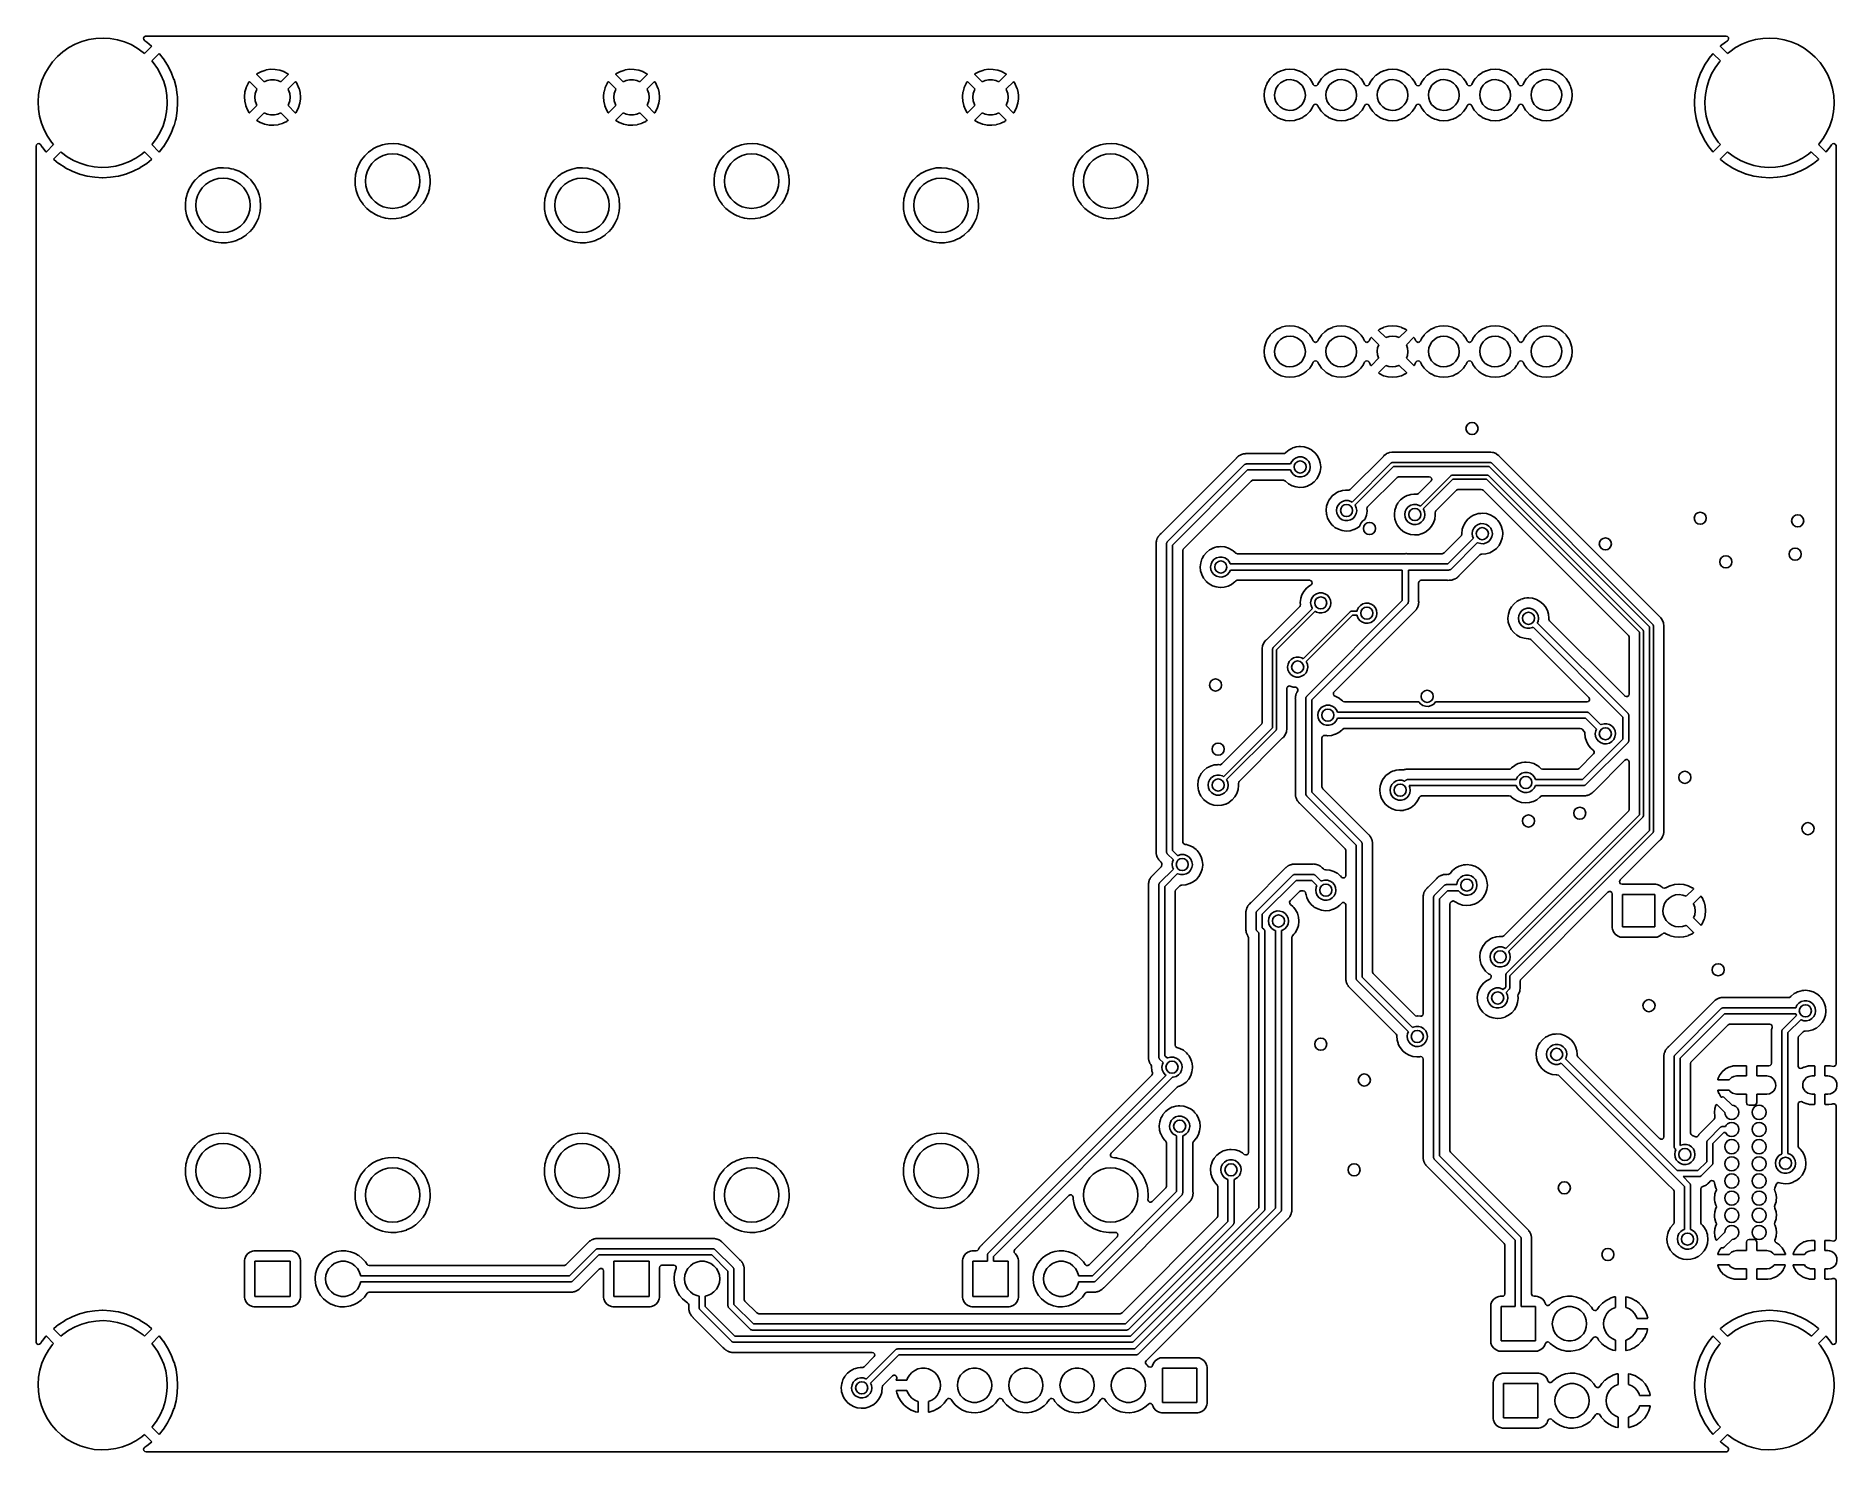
# Model space of a CAD drawing. Extents: x 2.72 to 6.23, y -5.23 to -2.47.
import ezdxf

# ---------------------------------------------------------------- set-up
doc = ezdxf.new("R2010")
doc.units = 0
doc.header["$MEASUREMENT"] = 0
doc.layers.add('BLACK', color=7, linetype='CONTINUOUS')

msp = doc.modelspace()

# ---------------------------------------------------------------- linework, layer by layer
at = {"layer": 'BLACK', "linetype": 'CONTINUOUS'}
for p, q in [((2.77244, -2.50072), (2.78399, -2.4927)), ((2.78399, -2.4927), (2.79636, -2.48601)), ((2.79636, -2.48601), (2.8094, -2.48074)), ((2.8094, -2.48074), (2.82295, -2.47695)), ((2.82295, -2.47695), (2.83683, -2.47471)), ((2.83683, -2.47471), (2.85088, -2.47402)), ((2.85088, -2.47402), (2.86492, -2.4749)), ((2.86492, -2.4749), (2.87877, -2.47734)), ((2.87877, -2.47734), (2.89226, -2.48132)), ((2.89226, -2.48132), (2.90523, -2.48677)), ((2.90523, -2.48677), (2.91751, -2.49363)), ((2.92973, -2.47425), (2.9309, -2.47171)), ((2.93011, -2.47702), (2.92973, -2.47425)), ((2.93193, -2.47914), (2.93011, -2.47702)), ((2.9309, -2.47171), (2.93326, -2.47021)), ((2.93163, -2.50423), (2.94548, -2.49038)), ((2.93582, -2.48166), (2.93193, -2.47914)), ((2.93326, -2.47021), (2.93463, -2.47002)), ((2.93463, -2.47002), (6.01537, -2.47002)), ((2.93603, -2.48182), (2.93582, -2.48166)), ((2.94546, -2.48946), (2.93603, -2.48182)), ((2.94576, -2.48987), (2.94546, -2.48946)), ((2.94548, -2.49038), (2.94576, -2.48987)), ((6.00457, -2.48943), (6.00424, -2.48991)), ((6.00424, -2.48991), (6.00449, -2.49035)), ((6.00449, -2.49035), (6.0184, -2.50426)), ((6.01397, -2.48182), (6.00457, -2.48943)), ((6.01418, -2.48166), (6.01397, -2.48182)), ((6.01807, -2.47914), (6.01418, -2.48166)), ((6.01537, -2.47002), (6.01805, -2.47081)), ((6.01805, -2.47081), (6.01988, -2.47292)), ((6.01912, -2.47823), (6.01807, -2.47914)), ((6.02028, -2.47569), (6.01912, -2.47823)), ((6.01988, -2.47292), (6.02028, -2.47569)), ((6.02244, -2.50072), (6.03399, -2.4927)), ((6.03399, -2.4927), (6.04636, -2.48601)), ((6.04636, -2.48601), (6.0594, -2.48074)), ((6.0594, -2.48074), (6.07295, -2.47695)), ((6.07295, -2.47695), (6.08683, -2.47471)), ((6.08683, -2.47471), (6.10088, -2.47402)), ((6.10088, -2.47402), (6.11492, -2.4749)), ((6.11492, -2.4749), (6.12877, -2.47734)), ((6.12877, -2.47734), (6.14226, -2.48132)), ((6.14226, -2.48132), (6.15523, -2.48677)), ((6.15523, -2.48677), (6.16751, -2.49363)), ((2.7441, -2.53175), (2.75237, -2.52037)), ((2.75237, -2.52037), (2.76185, -2.50999)), ((2.76185, -2.50999), (2.77244, -2.50072)), ((2.91751, -2.49363), (2.92894, -2.50182)), ((2.92894, -2.50182), (2.93163, -2.50423)), ((2.95965, -2.50449), (2.94575, -2.51839)), ((2.94575, -2.51839), (2.94873, -2.52175)), ((2.94873, -2.52175), (2.95684, -2.53324)), ((2.96009, -2.50424), (2.95965, -2.50449)), ((2.96057, -2.50457), (2.96009, -2.50424)), ((2.96818, -2.51397), (2.96057, -2.50457)), ((2.96834, -2.51418), (2.96818, -2.51397)), ((2.97653, -2.5268), (2.96834, -2.51418)), ((2.97666, -2.52702), (2.97653, -2.5268)), ((2.98349, -2.54043), (2.97666, -2.52702)), ((5.97334, -2.52702), (5.96651, -2.54043)), ((5.97347, -2.5268), (5.97334, -2.52702)), ((5.98166, -2.51418), (5.97347, -2.5268)), ((5.98182, -2.51397), (5.98166, -2.51418)), ((5.98946, -2.50454), (5.98182, -2.51397)), ((5.98987, -2.50424), (5.98946, -2.50454)), ((5.99038, -2.50452), (5.98987, -2.50424)), ((6.00421, -2.51836), (5.99038, -2.50452)), ((5.9941, -2.53175), (6.00237, -2.52037)), ((6.00237, -2.52037), (6.00421, -2.51836)), ((6.0184, -2.50426), (6.02244, -2.50072)), ((6.16751, -2.49363), (6.17894, -2.50182)), ((6.17894, -2.50182), (6.18939, -2.51123)), ((6.18939, -2.51123), (6.19873, -2.52175)), ((6.19873, -2.52175), (6.20684, -2.53324)), ((2.72755, -2.57038), (2.73161, -2.55691)), ((2.73161, -2.55691), (2.73715, -2.54398)), ((2.73715, -2.54398), (2.7441, -2.53175)), ((2.95684, -2.53324), (2.96362, -2.54556)), ((2.96362, -2.54556), (2.96898, -2.55857)), ((2.96898, -2.55857), (2.97285, -2.57209)), ((2.98359, -2.54066), (2.98349, -2.54043)), ((2.98504, -2.54443), (2.98359, -2.54066)), ((2.98898, -2.5547), (2.98504, -2.54443)), ((2.98906, -2.55495), (2.98898, -2.5547)), ((2.99296, -2.56948), (2.98906, -2.55495)), ((3.13351, -2.56257), (3.12991, -2.57032)), ((3.13371, -2.56222), (3.13351, -2.56257)), ((3.13575, -2.55923), (3.13371, -2.56222)), ((3.13623, -2.55885), (3.13575, -2.55923)), ((3.13669, -2.5591), (3.13623, -2.55885)), ((3.15085, -2.57326), (3.13669, -2.5591)), ((3.15086, -2.54399), (3.15053, -2.54443)), ((3.15053, -2.54443), (3.15079, -2.54492)), ((3.15079, -2.54492), (3.16494, -2.55906)), ((3.15183, -2.54326), (3.15086, -2.54399)), ((3.15217, -2.54304), (3.15183, -2.54326)), ((3.15975, -2.5391), (3.15217, -2.54304)), ((3.16012, -2.53894), (3.15975, -2.5391)), ((3.16825, -2.53629), (3.16012, -2.53894)), ((3.16494, -2.55906), (3.17046, -2.55661)), ((3.16864, -2.53619), (3.16825, -2.53629)), ((3.17709, -2.5349), (3.16864, -2.53619)), ((3.17046, -2.55661), (3.1775, -2.55511)), ((3.17749, -2.53487), (3.17709, -2.5349)), ((3.18604, -2.53497), (3.17749, -2.53487)), ((3.1775, -2.55511), (3.1847, -2.55511)), ((3.1847, -2.55511), (3.19175, -2.55661)), ((3.18644, -2.53501), (3.18604, -2.53497)), ((3.19486, -2.53651), (3.18644, -2.53501)), ((3.19175, -2.55661), (3.19727, -2.55906)), ((3.19525, -2.53662), (3.19486, -2.53651)), ((3.20331, -2.53947), (3.19525, -2.53662)), ((3.19727, -2.55906), (3.21146, -2.54487)), ((3.20368, -2.53963), (3.20331, -2.53947)), ((3.21116, -2.54376), (3.20368, -2.53963)), ((3.21145, -2.54396), (3.21116, -2.54376)), ((3.22563, -2.55899), (3.21136, -2.57326)), ((3.21174, -2.54436), (3.21145, -2.54396)), ((3.21146, -2.54487), (3.2117, -2.54443)), ((3.2117, -2.54443), (3.21174, -2.54436)), ((3.226, -2.55882), (3.22563, -2.55899)), ((3.22642, -2.55918), (3.226, -2.55882)), ((3.22914, -2.56338), (3.22642, -2.55918)), ((3.22933, -2.56374), (3.22914, -2.56338)), ((3.83351, -2.56257), (3.82991, -2.57032)), ((3.83371, -2.56222), (3.83351, -2.56257)), ((3.83575, -2.55923), (3.83371, -2.56222)), ((3.83623, -2.55885), (3.83575, -2.55923)), ((3.83669, -2.5591), (3.83623, -2.55885)), ((3.85085, -2.57326), (3.83669, -2.5591)), ((3.85086, -2.54399), (3.85053, -2.54443)), ((3.85053, -2.54443), (3.85079, -2.54492)), ((3.85079, -2.54492), (3.86494, -2.55906)), ((3.85183, -2.54326), (3.85086, -2.54399)), ((3.85217, -2.54304), (3.85183, -2.54326)), ((3.85975, -2.5391), (3.85217, -2.54304)), ((3.86012, -2.53894), (3.85975, -2.5391)), ((3.86825, -2.53629), (3.86012, -2.53894)), ((3.86494, -2.55906), (3.87046, -2.55661)), ((3.86864, -2.53619), (3.86825, -2.53629)), ((3.87709, -2.5349), (3.86864, -2.53619)), ((3.87046, -2.55661), (3.8775, -2.55511)), ((3.87749, -2.53487), (3.87709, -2.5349)), ((3.88604, -2.53497), (3.87749, -2.53487)), ((3.8775, -2.55511), (3.8847, -2.55511)), ((3.8847, -2.55511), (3.89175, -2.55661)), ((3.88644, -2.53501), (3.88604, -2.53497)), ((3.89486, -2.53651), (3.88644, -2.53501)), ((3.89175, -2.55661), (3.89727, -2.55906)), ((3.89525, -2.53662), (3.89486, -2.53651)), ((3.90331, -2.53947), (3.89525, -2.53662)), ((3.89727, -2.55906), (3.91146, -2.54487)), ((3.90368, -2.53963), (3.90331, -2.53947)), ((3.91116, -2.54376), (3.90368, -2.53963)), ((3.91145, -2.54396), (3.91116, -2.54376)), ((3.92563, -2.55899), (3.91136, -2.57326)), ((3.91174, -2.54436), (3.91145, -2.54396)), ((3.91146, -2.54487), (3.9117, -2.54443)), ((3.9117, -2.54443), (3.91174, -2.54436)), ((3.926, -2.55882), (3.92563, -2.55899)), ((3.92642, -2.55918), (3.926, -2.55882)), ((3.92914, -2.56338), (3.92642, -2.55918)), ((3.92933, -2.56374), (3.92914, -2.56338)), ((4.53351, -2.56257), (4.52991, -2.57032)), ((4.53371, -2.56222), (4.53351, -2.56257)), ((4.53575, -2.55923), (4.53371, -2.56222)), ((4.53623, -2.55885), (4.53575, -2.55923)), ((4.53669, -2.5591), (4.53623, -2.55885)), ((4.55085, -2.57326), (4.53669, -2.5591)), ((4.55086, -2.54399), (4.55053, -2.54443)), ((4.55053, -2.54443), (4.55079, -2.54492)), ((4.55079, -2.54492), (4.56494, -2.55906)), ((4.55183, -2.54326), (4.55086, -2.54399)), ((4.55217, -2.54304), (4.55183, -2.54326)), ((4.55975, -2.5391), (4.55217, -2.54304)), ((4.56012, -2.53894), (4.55975, -2.5391)), ((4.56825, -2.53629), (4.56012, -2.53894)), ((4.56494, -2.55906), (4.57046, -2.55661)), ((4.56864, -2.53619), (4.56825, -2.53629)), ((4.57709, -2.5349), (4.56864, -2.53619)), ((4.57046, -2.55661), (4.5775, -2.55511)), ((4.57749, -2.53487), (4.57709, -2.5349)), ((4.58604, -2.53497), (4.57749, -2.53487)), ((4.5775, -2.55511), (4.5847, -2.55511)), ((4.5847, -2.55511), (4.59175, -2.55661)), ((4.58644, -2.53501), (4.58604, -2.53497)), ((4.59486, -2.53651), (4.58644, -2.53501)), ((4.59175, -2.55661), (4.59727, -2.55906)), ((4.59525, -2.53662), (4.59486, -2.53651)), ((4.60331, -2.53947), (4.59525, -2.53662)), ((4.59727, -2.55906), (4.61146, -2.54487)), ((4.60368, -2.53963), (4.60331, -2.53947)), ((4.61116, -2.54376), (4.60368, -2.53963)), ((4.61145, -2.54396), (4.61116, -2.54376)), ((4.62563, -2.55899), (4.61136, -2.57326)), ((4.61174, -2.54436), (4.61145, -2.54396)), ((4.61146, -2.54487), (4.61174, -2.54436)), ((4.626, -2.55882), (4.62563, -2.55899)), ((4.62642, -2.55918), (4.626, -2.55882)), ((4.62914, -2.56338), (4.62642, -2.55918)), ((4.62933, -2.56374), (4.62914, -2.56338)), ((5.12142, -2.56009), (5.11972, -2.56374)), ((5.12152, -2.55989), (5.12142, -2.56009)), ((5.12142, -2.56009), (5.12142, -2.56009)), ((5.12164, -2.55972), (5.12152, -2.55989)), ((5.12641, -2.5529), (5.12164, -2.55972)), ((5.12654, -2.55273), (5.12641, -2.5529)), ((5.12641, -2.5529), (5.12641, -2.5529)), ((5.13273, -2.54654), (5.12654, -2.55273)), ((5.1329, -2.54641), (5.13273, -2.54654)), ((5.13972, -2.54164), (5.1329, -2.54641)), ((5.1329, -2.54641), (5.1329, -2.54641)), ((5.13989, -2.54152), (5.13972, -2.54164)), ((5.13972, -2.54164), (5.13972, -2.54164)), ((5.14009, -2.54142), (5.13989, -2.54152)), ((5.14763, -2.53791), (5.14009, -2.54142)), ((5.14009, -2.54142), (5.14009, -2.54142)), ((5.14175, -2.56604), (5.14653, -2.56136)), ((5.14653, -2.56136), (5.15223, -2.55786)), ((5.14783, -2.53782), (5.14763, -2.53791)), ((5.14763, -2.53791), (5.14763, -2.53791)), ((5.14804, -2.53776), (5.14783, -2.53782)), ((5.15231, -2.53662), (5.14804, -2.53776)), ((5.14804, -2.53776), (5.14804, -2.53776)), ((5.15223, -2.55786), (5.15856, -2.5557)), ((5.15628, -2.53555), (5.15231, -2.53662)), ((5.165, -2.53479), (5.15628, -2.53555)), ((5.15856, -2.5557), (5.16521, -2.555)), ((5.17372, -2.53555), (5.165, -2.53479)), ((5.16521, -2.555), (5.17185, -2.55579)), ((5.17185, -2.55579), (5.17815, -2.55804)), ((5.17769, -2.53662), (5.17372, -2.53555)), ((5.18196, -2.53776), (5.17769, -2.53662)), ((5.17815, -2.55804), (5.1838, -2.56162)), ((5.18217, -2.53782), (5.18196, -2.53776)), ((5.18196, -2.53776), (5.18196, -2.53776)), ((5.18237, -2.53791), (5.18217, -2.53782)), ((5.18991, -2.54142), (5.18237, -2.53791)), ((5.18237, -2.53791), (5.18237, -2.53791)), ((5.1838, -2.56162), (5.18851, -2.56637)), ((5.19011, -2.54152), (5.18991, -2.54142)), ((5.18991, -2.54142), (5.18991, -2.54142)), ((5.19229, -2.54304), (5.19011, -2.54152)), ((5.1971, -2.54641), (5.19229, -2.54304)), ((5.19727, -2.54654), (5.1971, -2.54641)), ((5.1971, -2.54641), (5.1971, -2.54641)), ((5.20346, -2.55273), (5.19727, -2.54654)), ((5.20359, -2.5529), (5.20346, -2.55273)), ((5.20836, -2.55972), (5.20359, -2.5529)), ((5.20359, -2.5529), (5.20359, -2.5529)), ((5.20848, -2.55989), (5.20836, -2.55972)), ((5.20858, -2.56009), (5.20848, -2.55989)), ((5.2105, -2.56423), (5.20858, -2.56009)), ((5.20858, -2.56009), (5.20858, -2.56009)), ((5.22142, -2.56009), (5.2195, -2.56423)), ((5.22152, -2.55989), (5.22142, -2.56009)), ((5.22142, -2.56009), (5.22142, -2.56009)), ((5.22164, -2.55972), (5.22152, -2.55989)), ((5.22641, -2.5529), (5.22164, -2.55972)), ((5.22654, -2.55273), (5.22641, -2.5529)), ((5.22641, -2.5529), (5.22641, -2.5529)), ((5.23273, -2.54654), (5.22654, -2.55273)), ((5.2329, -2.54641), (5.23273, -2.54654)), ((5.23972, -2.54164), (5.2329, -2.54641)), ((5.2329, -2.54641), (5.2329, -2.54641)), ((5.23989, -2.54152), (5.23972, -2.54164)), ((5.23972, -2.54164), (5.23972, -2.54164)), ((5.24009, -2.54142), (5.23989, -2.54152)), ((5.24763, -2.53791), (5.24009, -2.54142)), ((5.24009, -2.54142), (5.24009, -2.54142)), ((5.24175, -2.56604), (5.24653, -2.56136)), ((5.24653, -2.56136), (5.25223, -2.55786)), ((5.24783, -2.53782), (5.24763, -2.53791)), ((5.24763, -2.53791), (5.24763, -2.53791)), ((5.24804, -2.53776), (5.24783, -2.53782)), ((5.25231, -2.53662), (5.24804, -2.53776)), ((5.24804, -2.53776), (5.24804, -2.53776)), ((5.25223, -2.55786), (5.25856, -2.5557)), ((5.25628, -2.53555), (5.25231, -2.53662)), ((5.265, -2.53479), (5.25628, -2.53555)), ((5.25856, -2.5557), (5.26521, -2.555)), ((5.27372, -2.53555), (5.265, -2.53479)), ((5.26521, -2.555), (5.27185, -2.55579)), ((5.27185, -2.55579), (5.27815, -2.55804)), ((5.27769, -2.53662), (5.27372, -2.53555)), ((5.28196, -2.53776), (5.27769, -2.53662)), ((5.27815, -2.55804), (5.2838, -2.56162)), ((5.28217, -2.53782), (5.28196, -2.53776)), ((5.28196, -2.53776), (5.28196, -2.53776)), ((5.28237, -2.53791), (5.28217, -2.53782)), ((5.28991, -2.54142), (5.28237, -2.53791)), ((5.28237, -2.53791), (5.28237, -2.53791)), ((5.2838, -2.56162), (5.28851, -2.56637)), ((5.29011, -2.54152), (5.28991, -2.54142)), ((5.28991, -2.54142), (5.28991, -2.54142)), ((5.29229, -2.54304), (5.29011, -2.54152)), ((5.2971, -2.54641), (5.29229, -2.54304)), ((5.29727, -2.54654), (5.2971, -2.54641)), ((5.2971, -2.54641), (5.2971, -2.54641)), ((5.30346, -2.55273), (5.29727, -2.54654)), ((5.30359, -2.5529), (5.30346, -2.55273)), ((5.30836, -2.55972), (5.30359, -2.5529)), ((5.30359, -2.5529), (5.30359, -2.5529)), ((5.30848, -2.55989), (5.30836, -2.55972)), ((5.30858, -2.56009), (5.30848, -2.55989)), ((5.3105, -2.56423), (5.30858, -2.56009)), ((5.30858, -2.56009), (5.30858, -2.56009)), ((5.32142, -2.56009), (5.3195, -2.56423)), ((5.32152, -2.55989), (5.32142, -2.56009)), ((5.32142, -2.56009), (5.32142, -2.56009)), ((5.32164, -2.55972), (5.32152, -2.55989)), ((5.32641, -2.5529), (5.32164, -2.55972)), ((5.32654, -2.55273), (5.32641, -2.5529)), ((5.32641, -2.5529), (5.32641, -2.5529)), ((5.33273, -2.54654), (5.32654, -2.55273)), ((5.3329, -2.54641), (5.33273, -2.54654)), ((5.33972, -2.54164), (5.3329, -2.54641)), ((5.3329, -2.54641), (5.3329, -2.54641)), ((5.33989, -2.54152), (5.33972, -2.54164)), ((5.33972, -2.54164), (5.33972, -2.54164)), ((5.34009, -2.54142), (5.33989, -2.54152)), ((5.34763, -2.53791), (5.34009, -2.54142)), ((5.34009, -2.54142), (5.34009, -2.54142)), ((5.34175, -2.56604), (5.34653, -2.56136)), ((5.34653, -2.56136), (5.35223, -2.55786)), ((5.34783, -2.53782), (5.34763, -2.53791)), ((5.34763, -2.53791), (5.34763, -2.53791)), ((5.34804, -2.53776), (5.34783, -2.53782)), ((5.35231, -2.53662), (5.34804, -2.53776)), ((5.34804, -2.53776), (5.34804, -2.53776)), ((5.35223, -2.55786), (5.35856, -2.5557)), ((5.35628, -2.53555), (5.35231, -2.53662)), ((5.365, -2.53479), (5.35628, -2.53555)), ((5.35856, -2.5557), (5.36521, -2.555)), ((5.37372, -2.53555), (5.365, -2.53479)), ((5.36521, -2.555), (5.37185, -2.55579)), ((5.37185, -2.55579), (5.37815, -2.55804)), ((5.37769, -2.53662), (5.37372, -2.53555)), ((5.38196, -2.53776), (5.37769, -2.53662)), ((5.37815, -2.55804), (5.3838, -2.56162)), ((5.38217, -2.53782), (5.38196, -2.53776)), ((5.38196, -2.53776), (5.38196, -2.53776)), ((5.38237, -2.53791), (5.38217, -2.53782)), ((5.38991, -2.54142), (5.38237, -2.53791)), ((5.38237, -2.53791), (5.38237, -2.53791)), ((5.3838, -2.56162), (5.38851, -2.56637)), ((5.39011, -2.54152), (5.38991, -2.54142)), ((5.38991, -2.54142), (5.38991, -2.54142)), ((5.39229, -2.54304), (5.39011, -2.54152)), ((5.3971, -2.54641), (5.39229, -2.54304)), ((5.39727, -2.54654), (5.3971, -2.54641)), ((5.3971, -2.54641), (5.3971, -2.54641)), ((5.40346, -2.55273), (5.39727, -2.54654)), ((5.40359, -2.5529), (5.40346, -2.55273)), ((5.40836, -2.55972), (5.40359, -2.5529)), ((5.40359, -2.5529), (5.40359, -2.5529)), ((5.40848, -2.55989), (5.40836, -2.55972)), ((5.40858, -2.56009), (5.40848, -2.55989)), ((5.4105, -2.56423), (5.40858, -2.56009)), ((5.40858, -2.56009), (5.40858, -2.56009)), ((5.42142, -2.56009), (5.4195, -2.56423)), ((5.42152, -2.55989), (5.42142, -2.56009)), ((5.42142, -2.56009), (5.42142, -2.56009)), ((5.42164, -2.55972), (5.42152, -2.55989)), ((5.42641, -2.5529), (5.42164, -2.55972)), ((5.42654, -2.55273), (5.42641, -2.5529)), ((5.42641, -2.5529), (5.42641, -2.5529)), ((5.43273, -2.54654), (5.42654, -2.55273)), ((5.4329, -2.54641), (5.43273, -2.54654)), ((5.43972, -2.54164), (5.4329, -2.54641)), ((5.4329, -2.54641), (5.4329, -2.54641)), ((5.43989, -2.54152), (5.43972, -2.54164)), ((5.43972, -2.54164), (5.43972, -2.54164)), ((5.44009, -2.54142), (5.43989, -2.54152)), ((5.44763, -2.53791), (5.44009, -2.54142)), ((5.44009, -2.54142), (5.44009, -2.54142)), ((5.44175, -2.56604), (5.44653, -2.56136)), ((5.44653, -2.56136), (5.45223, -2.55786)), ((5.44783, -2.53782), (5.44763, -2.53791)), ((5.44763, -2.53791), (5.44763, -2.53791)), ((5.44804, -2.53776), (5.44783, -2.53782)), ((5.45231, -2.53662), (5.44804, -2.53776)), ((5.44804, -2.53776), (5.44804, -2.53776)), ((5.45223, -2.55786), (5.45856, -2.5557)), ((5.45628, -2.53555), (5.45231, -2.53662)), ((5.465, -2.53479), (5.45628, -2.53555)), ((5.45856, -2.5557), (5.46521, -2.555)), ((5.47372, -2.53555), (5.465, -2.53479)), ((5.46521, -2.555), (5.47185, -2.55579)), ((5.47185, -2.55579), (5.47815, -2.55804)), ((5.47769, -2.53662), (5.47372, -2.53555)), ((5.48196, -2.53776), (5.47769, -2.53662)), ((5.47815, -2.55804), (5.4838, -2.56162)), ((5.48217, -2.53782), (5.48196, -2.53776)), ((5.48196, -2.53776), (5.48196, -2.53776)), ((5.48237, -2.53791), (5.48217, -2.53782)), ((5.48991, -2.54142), (5.48237, -2.53791)), ((5.48237, -2.53791), (5.48237, -2.53791)), ((5.4838, -2.56162), (5.48851, -2.56637)), ((5.49011, -2.54152), (5.48991, -2.54142)), ((5.48991, -2.54142), (5.48991, -2.54142)), ((5.49229, -2.54304), (5.49011, -2.54152)), ((5.4971, -2.54641), (5.49229, -2.54304)), ((5.49727, -2.54654), (5.4971, -2.54641)), ((5.4971, -2.54641), (5.4971, -2.54641)), ((5.50346, -2.55273), (5.49727, -2.54654)), ((5.50359, -2.5529), (5.50346, -2.55273)), ((5.50836, -2.55972), (5.50359, -2.5529)), ((5.50359, -2.5529), (5.50359, -2.5529)), ((5.50848, -2.55989), (5.50836, -2.55972)), ((5.50858, -2.56009), (5.50848, -2.55989)), ((5.5105, -2.56423), (5.50858, -2.56009)), ((5.50858, -2.56009), (5.50858, -2.56009)), ((5.52142, -2.56009), (5.5195, -2.56423)), ((5.52152, -2.55989), (5.52142, -2.56009)), ((5.52142, -2.56009), (5.52142, -2.56009)), ((5.52164, -2.55972), (5.52152, -2.55989)), ((5.52641, -2.5529), (5.52164, -2.55972)), ((5.52654, -2.55273), (5.52641, -2.5529)), ((5.52641, -2.5529), (5.52641, -2.5529)), ((5.53273, -2.54654), (5.52654, -2.55273)), ((5.5329, -2.54641), (5.53273, -2.54654)), ((5.53972, -2.54164), (5.5329, -2.54641)), ((5.5329, -2.54641), (5.5329, -2.54641)), ((5.53989, -2.54152), (5.53972, -2.54164)), ((5.53972, -2.54164), (5.53972, -2.54164)), ((5.54009, -2.54142), (5.53989, -2.54152)), ((5.54763, -2.53791), (5.54009, -2.54142)), ((5.54009, -2.54142), (5.54009, -2.54142)), ((5.54175, -2.56604), (5.54653, -2.56136)), ((5.54653, -2.56136), (5.55223, -2.55786)), ((5.54783, -2.53782), (5.54763, -2.53791)), ((5.54763, -2.53791), (5.54763, -2.53791)), ((5.54804, -2.53776), (5.54783, -2.53782)), ((5.55231, -2.53662), (5.54804, -2.53776)), ((5.54804, -2.53776), (5.54804, -2.53776)), ((5.55223, -2.55786), (5.55856, -2.5557)), ((5.55628, -2.53555), (5.55231, -2.53662)), ((5.565, -2.53479), (5.55628, -2.53555)), ((5.55856, -2.5557), (5.56521, -2.555)), ((5.57372, -2.53555), (5.565, -2.53479)), ((5.56521, -2.555), (5.57185, -2.55579)), ((5.57185, -2.55579), (5.57815, -2.55804)), ((5.57769, -2.53662), (5.57372, -2.53555)), ((5.58196, -2.53776), (5.57769, -2.53662)), ((5.57815, -2.55804), (5.5838, -2.56162)), ((5.58217, -2.53782), (5.58196, -2.53776)), ((5.58196, -2.53776), (5.58196, -2.53776)), ((5.58237, -2.53791), (5.58217, -2.53782)), ((5.58991, -2.54142), (5.58237, -2.53791)), ((5.58237, -2.53791), (5.58237, -2.53791)), ((5.5838, -2.56162), (5.58851, -2.56637)), ((5.59011, -2.54152), (5.58991, -2.54142)), ((5.58991, -2.54142), (5.58991, -2.54142)), ((5.59229, -2.54304), (5.59011, -2.54152)), ((5.5971, -2.54641), (5.59229, -2.54304)), ((5.59727, -2.54654), (5.5971, -2.54641)), ((5.5971, -2.54641), (5.5971, -2.54641)), ((5.60346, -2.55273), (5.59727, -2.54654)), ((5.60359, -2.5529), (5.60346, -2.55273)), ((5.60836, -2.55972), (5.60359, -2.5529)), ((5.60359, -2.5529), (5.60359, -2.5529)), ((5.60848, -2.55989), (5.60836, -2.55972)), ((5.60858, -2.56009), (5.60848, -2.55989)), ((5.6105, -2.56423), (5.60858, -2.56009)), ((5.60858, -2.56009), (5.60858, -2.56009)), ((5.62142, -2.56009), (5.6195, -2.56423)), ((5.62152, -2.55989), (5.62142, -2.56009)), ((5.62142, -2.56009), (5.62142, -2.56009)), ((5.62164, -2.55972), (5.62152, -2.55989)), ((5.62641, -2.5529), (5.62164, -2.55972)), ((5.62654, -2.55273), (5.62641, -2.5529)), ((5.62641, -2.5529), (5.62641, -2.5529)), ((5.63273, -2.54654), (5.62654, -2.55273)), ((5.6329, -2.54641), (5.63273, -2.54654)), ((5.63972, -2.54164), (5.6329, -2.54641)), ((5.6329, -2.54641), (5.6329, -2.54641)), ((5.63989, -2.54152), (5.63972, -2.54164)), ((5.63972, -2.54164), (5.63972, -2.54164)), ((5.64009, -2.54142), (5.63989, -2.54152)), ((5.64763, -2.53791), (5.64009, -2.54142)), ((5.64009, -2.54142), (5.64009, -2.54142)), ((5.64175, -2.56604), (5.64653, -2.56136)), ((5.64653, -2.56136), (5.65223, -2.55786)), ((5.64783, -2.53782), (5.64763, -2.53791)), ((5.64763, -2.53791), (5.64763, -2.53791)), ((5.64804, -2.53776), (5.64783, -2.53782)), ((5.65231, -2.53662), (5.64804, -2.53776)), ((5.64804, -2.53776), (5.64804, -2.53776)), ((5.65223, -2.55786), (5.65856, -2.5557)), ((5.65628, -2.53555), (5.65231, -2.53662)), ((5.665, -2.53479), (5.65628, -2.53555)), ((5.65856, -2.5557), (5.66521, -2.555)), ((5.67372, -2.53555), (5.665, -2.53479)), ((5.66521, -2.555), (5.67185, -2.55579)), ((5.67185, -2.55579), (5.67815, -2.55804)), ((5.67769, -2.53662), (5.67372, -2.53555)), ((5.68196, -2.53776), (5.67769, -2.53662)), ((5.67815, -2.55804), (5.6838, -2.56162)), ((5.68217, -2.53782), (5.68196, -2.53776)), ((5.68196, -2.53776), (5.68196, -2.53776)), ((5.68237, -2.53791), (5.68217, -2.53782)), ((5.68991, -2.54142), (5.68237, -2.53791)), ((5.68237, -2.53791), (5.68237, -2.53791)), ((5.6838, -2.56162), (5.68851, -2.56637)), ((5.69011, -2.54152), (5.68991, -2.54142)), ((5.68991, -2.54142), (5.68991, -2.54142)), ((5.69229, -2.54304), (5.69011, -2.54152)), ((5.6971, -2.54641), (5.69229, -2.54304)), ((5.69727, -2.54654), (5.6971, -2.54641)), ((5.6971, -2.54641), (5.6971, -2.54641)), ((5.70346, -2.55273), (5.69727, -2.54654)), ((5.70359, -2.5529), (5.70346, -2.55273)), ((5.70836, -2.55972), (5.70359, -2.5529)), ((5.70359, -2.5529), (5.70359, -2.5529)), ((5.70848, -2.55989), (5.70836, -2.55972)), ((5.70858, -2.56009), (5.70848, -2.55989)), ((5.71028, -2.56374), (5.70858, -2.56009)), ((5.70858, -2.56009), (5.70858, -2.56009)), ((5.96094, -2.55495), (5.95704, -2.56948)), ((5.96102, -2.5547), (5.96094, -2.55495)), ((5.96641, -2.54066), (5.96102, -2.5547)), ((5.96651, -2.54043), (5.96641, -2.54066)), ((5.97755, -2.57038), (5.98161, -2.55691)), ((5.98161, -2.55691), (5.98715, -2.54398)), ((5.98715, -2.54398), (5.9941, -2.53175)), ((6.20684, -2.53324), (6.21362, -2.54556)), ((6.21362, -2.54556), (6.21898, -2.55857)), ((6.21898, -2.55857), (6.22285, -2.57209)), ((2.72403, -2.59824), (2.72501, -2.58421)), ((2.72462, -2.61229), (2.72403, -2.59824)), ((2.72501, -2.58421), (2.72755, -2.57038)), ((2.97285, -2.57209), (2.9752, -2.58596)), ((2.9752, -2.58596), (2.97598, -2.6)), ((2.99301, -2.56973), (2.99296, -2.56948)), ((2.99536, -2.58459), (2.99301, -2.56973)), ((2.99539, -2.58485), (2.99536, -2.58459)), ((2.99557, -2.58824), (2.99539, -2.58485)), ((2.99618, -2.59987), (2.99557, -2.58824)), ((3.1265, -2.58783), (3.12649, -2.58824)), ((3.12649, -2.58824), (3.12699, -2.59677)), ((3.12741, -2.57933), (3.1265, -2.58783)), ((3.12699, -2.59677), (3.12704, -2.59717)), ((3.12704, -2.59717), (3.12892, -2.60551)), ((3.12749, -2.57894), (3.12741, -2.57933)), ((3.12977, -2.5707), (3.12749, -2.57894)), ((3.12991, -2.57032), (3.12977, -2.5707)), ((3.14665, -2.58937), (3.14741, -2.58221)), ((3.14741, -2.59653), (3.14665, -2.58937)), ((3.14741, -2.58221), (3.14963, -2.57536)), ((3.14963, -2.60338), (3.14741, -2.59653)), ((3.14963, -2.57536), (3.15085, -2.57326)), ((3.21136, -2.57326), (3.21257, -2.57536)), ((3.21257, -2.57536), (3.2148, -2.58221)), ((3.2148, -2.59653), (3.21257, -2.60338)), ((3.2148, -2.58221), (3.21555, -2.58937)), ((3.21555, -2.58937), (3.2148, -2.59653)), ((3.23274, -2.57158), (3.22933, -2.56374)), ((3.23287, -2.57196), (3.23274, -2.57158)), ((3.23495, -2.58025), (3.23287, -2.57196)), ((3.23453, -2.60071), (3.23566, -2.59217)), ((3.23502, -2.58065), (3.23495, -2.58025)), ((3.23564, -2.58824), (3.23502, -2.58065)), ((3.23573, -2.58924), (3.23564, -2.58824)), ((3.23566, -2.59217), (3.23568, -2.59191)), ((3.23568, -2.59191), (3.23573, -2.5895)), ((3.23573, -2.5895), (3.23573, -2.58924)), ((3.8265, -2.58783), (3.82649, -2.58824)), ((3.82649, -2.58824), (3.82699, -2.59677)), ((3.82741, -2.57933), (3.8265, -2.58783)), ((3.82699, -2.59677), (3.82704, -2.59717)), ((3.82704, -2.59717), (3.82892, -2.60551)), ((3.82749, -2.57894), (3.82741, -2.57933)), ((3.82977, -2.5707), (3.82749, -2.57894)), ((3.82991, -2.57032), (3.82977, -2.5707)), ((3.84665, -2.58937), (3.84741, -2.58221)), ((3.84741, -2.59653), (3.84665, -2.58937)), ((3.84741, -2.58221), (3.84963, -2.57536)), ((3.84963, -2.60338), (3.84741, -2.59653)), ((3.84963, -2.57536), (3.85085, -2.57326)), ((3.91136, -2.57326), (3.91257, -2.57536)), ((3.91257, -2.57536), (3.9148, -2.58221)), ((3.9148, -2.59653), (3.91257, -2.60338)), ((3.9148, -2.58221), (3.91555, -2.58937)), ((3.91555, -2.58937), (3.9148, -2.59653)), ((3.93274, -2.57158), (3.92933, -2.56374)), ((3.93287, -2.57196), (3.93274, -2.57158)), ((3.93495, -2.58025), (3.93287, -2.57196)), ((3.93453, -2.60071), (3.93566, -2.59217)), ((3.93502, -2.58065), (3.93495, -2.58025)), ((3.93564, -2.58824), (3.93502, -2.58065)), ((3.93573, -2.58924), (3.93564, -2.58824)), ((3.93566, -2.59217), (3.93568, -2.59191)), ((3.93568, -2.59191), (3.93573, -2.5895)), ((3.93573, -2.5895), (3.93573, -2.58924)), ((4.5265, -2.58783), (4.52649, -2.58824)), ((4.52649, -2.58824), (4.52699, -2.59677)), ((4.52741, -2.57933), (4.5265, -2.58783)), ((4.52699, -2.59677), (4.52704, -2.59717)), ((4.52704, -2.59717), (4.52892, -2.60551)), ((4.52749, -2.57894), (4.52741, -2.57933)), ((4.52977, -2.5707), (4.52749, -2.57894)), ((4.52991, -2.57032), (4.52977, -2.5707)), ((4.54665, -2.58937), (4.54741, -2.58221)), ((4.54741, -2.59653), (4.54665, -2.58937)), ((4.54741, -2.58221), (4.54963, -2.57536)), ((4.54963, -2.60338), (4.54741, -2.59653)), ((4.54963, -2.57536), (4.55085, -2.57326)), ((4.61136, -2.57326), (4.61257, -2.57536)), ((4.61257, -2.57536), (4.6148, -2.58221)), ((4.6148, -2.59653), (4.61257, -2.60338)), ((4.6148, -2.58221), (4.61555, -2.58937)), ((4.61555, -2.58937), (4.6148, -2.59653)), ((4.63274, -2.57158), (4.62933, -2.56374)), ((4.63287, -2.57196), (4.63274, -2.57158)), ((4.63495, -2.58025), (4.63287, -2.57196)), ((4.63453, -2.60071), (4.63566, -2.59217)), ((4.63502, -2.58065), (4.63495, -2.58025)), ((4.63538, -2.585), (4.63502, -2.58065)), ((4.63573, -2.58924), (4.63538, -2.585)), ((4.63566, -2.59217), (4.63568, -2.59191)), ((4.63568, -2.59191), (4.63573, -2.5895)), ((4.63573, -2.5895), (4.63573, -2.58924)), ((5.11555, -2.57628), (5.11479, -2.585)), ((5.11479, -2.585), (5.11555, -2.59372)), ((5.11715, -2.57032), (5.11555, -2.57628)), ((5.11555, -2.59372), (5.11561, -2.59393)), ((5.11561, -2.59393), (5.11753, -2.60111)), ((5.11776, -2.56804), (5.11715, -2.57032)), ((5.11782, -2.56783), (5.11776, -2.56804)), ((5.11776, -2.56804), (5.11776, -2.56804)), ((5.11972, -2.56374), (5.11782, -2.56783)), ((5.135, -2.58458), (5.13584, -2.57795)), ((5.13566, -2.59124), (5.135, -2.58458)), ((5.13777, -2.59758), (5.13566, -2.59124)), ((5.13584, -2.57795), (5.13813, -2.57166)), ((5.14123, -2.6033), (5.13777, -2.59758)), ((5.13813, -2.57166), (5.14175, -2.56604)), ((5.18851, -2.56637), (5.19205, -2.57204)), ((5.19406, -2.59246), (5.19168, -2.59871)), ((5.19205, -2.57204), (5.19425, -2.57835)), ((5.19499, -2.58584), (5.19406, -2.59246)), ((5.19425, -2.57835), (5.195, -2.585)), ((5.195, -2.585), (5.19499, -2.58584)), ((5.21229, -2.56628), (5.2105, -2.56423)), ((5.21496, -2.56709), (5.21229, -2.56628)), ((5.21765, -2.56633), (5.21496, -2.56709)), ((5.2195, -2.56423), (5.21765, -2.56633)), ((5.235, -2.58458), (5.23584, -2.57795)), ((5.23566, -2.59124), (5.235, -2.58458)), ((5.23777, -2.59758), (5.23566, -2.59124)), ((5.23584, -2.57795), (5.23813, -2.57166)), ((5.24123, -2.6033), (5.23777, -2.59758)), ((5.23813, -2.57166), (5.24175, -2.56604)), ((5.28851, -2.56637), (5.29205, -2.57204)), ((5.29406, -2.59246), (5.29168, -2.59871)), ((5.29205, -2.57204), (5.29425, -2.57835)), ((5.29499, -2.58584), (5.29406, -2.59246)), ((5.29425, -2.57835), (5.295, -2.585)), ((5.295, -2.585), (5.29499, -2.58584)), ((5.31229, -2.56628), (5.3105, -2.56423)), ((5.31496, -2.56709), (5.31229, -2.56628)), ((5.31765, -2.56633), (5.31496, -2.56709)), ((5.3195, -2.56423), (5.31765, -2.56633)), ((5.335, -2.58458), (5.33584, -2.57795)), ((5.33566, -2.59124), (5.335, -2.58458)), ((5.33777, -2.59758), (5.33566, -2.59124)), ((5.33584, -2.57795), (5.33813, -2.57166)), ((5.34123, -2.6033), (5.33777, -2.59758)), ((5.33813, -2.57166), (5.34175, -2.56604)), ((5.38851, -2.56637), (5.39205, -2.57204)), ((5.39406, -2.59246), (5.39168, -2.59871)), ((5.39205, -2.57204), (5.39425, -2.57835)), ((5.39499, -2.58584), (5.39406, -2.59246)), ((5.39425, -2.57835), (5.395, -2.585)), ((5.395, -2.585), (5.39499, -2.58584)), ((5.41229, -2.56628), (5.4105, -2.56423)), ((5.41496, -2.56709), (5.41229, -2.56628)), ((5.41765, -2.56633), (5.41496, -2.56709)), ((5.4195, -2.56423), (5.41765, -2.56633)), ((5.435, -2.58458), (5.43584, -2.57795)), ((5.43566, -2.59124), (5.435, -2.58458)), ((5.43777, -2.59758), (5.43566, -2.59124)), ((5.43584, -2.57795), (5.43813, -2.57166)), ((5.44123, -2.6033), (5.43777, -2.59758)), ((5.43813, -2.57166), (5.44175, -2.56604)), ((5.48851, -2.56637), (5.49205, -2.57204)), ((5.49406, -2.59246), (5.49168, -2.59871)), ((5.49205, -2.57204), (5.49425, -2.57835)), ((5.49499, -2.58584), (5.49406, -2.59246)), ((5.49425, -2.57835), (5.495, -2.585)), ((5.495, -2.585), (5.49499, -2.58584)), ((5.51229, -2.56628), (5.5105, -2.56423)), ((5.51496, -2.56709), (5.51229, -2.56628)), ((5.51765, -2.56633), (5.51496, -2.56709)), ((5.5195, -2.56423), (5.51765, -2.56633)), ((5.535, -2.58458), (5.53584, -2.57795)), ((5.53566, -2.59124), (5.535, -2.58458)), ((5.53777, -2.59758), (5.53566, -2.59124)), ((5.53584, -2.57795), (5.53813, -2.57166)), ((5.54123, -2.6033), (5.53777, -2.59758)), ((5.53813, -2.57166), (5.54175, -2.56604)), ((5.58851, -2.56637), (5.59205, -2.57204)), ((5.59406, -2.59246), (5.59168, -2.59871)), ((5.59205, -2.57204), (5.59425, -2.57835)), ((5.59499, -2.58584), (5.59406, -2.59246)), ((5.59425, -2.57835), (5.595, -2.585)), ((5.595, -2.585), (5.59499, -2.58584)), ((5.61229, -2.56628), (5.6105, -2.56423)), ((5.61496, -2.56709), (5.61229, -2.56628)), ((5.61765, -2.56633), (5.61496, -2.56709)), ((5.6195, -2.56423), (5.61765, -2.56633)), ((5.635, -2.58458), (5.63584, -2.57795)), ((5.63566, -2.59124), (5.635, -2.58458)), ((5.63777, -2.59758), (5.63566, -2.59124)), ((5.63584, -2.57795), (5.63813, -2.57166)), ((5.64123, -2.6033), (5.63777, -2.59758)), ((5.63813, -2.57166), (5.64175, -2.56604)), ((5.68851, -2.56637), (5.69205, -2.57204)), ((5.69406, -2.59246), (5.69168, -2.59871)), ((5.69205, -2.57204), (5.69425, -2.57835)), ((5.69499, -2.58584), (5.69406, -2.59246)), ((5.69425, -2.57835), (5.695, -2.585)), ((5.695, -2.585), (5.69499, -2.58584)), ((5.71218, -2.56783), (5.71028, -2.56374)), ((5.71224, -2.56804), (5.71218, -2.56783)), ((5.71285, -2.57032), (5.71224, -2.56804)), ((5.71224, -2.56804), (5.71224, -2.56804)), ((5.71273, -2.60013), (5.71439, -2.59393)), ((5.71445, -2.57628), (5.71285, -2.57032)), ((5.71439, -2.59393), (5.71445, -2.59372)), ((5.71521, -2.585), (5.71445, -2.57628)), ((5.71445, -2.59372), (5.71521, -2.585)), ((5.95461, -2.58485), (5.95382, -2.59987)), ((5.95464, -2.58459), (5.95461, -2.58485)), ((5.95699, -2.56973), (5.95464, -2.58459)), ((5.95704, -2.56948), (5.95699, -2.56973)), ((5.97403, -2.59824), (5.97501, -2.58421)), ((5.97462, -2.61229), (5.97403, -2.59824)), ((5.97501, -2.58421), (5.97755, -2.57038)), ((6.22285, -2.57209), (6.2252, -2.58596)), ((6.2252, -2.58596), (6.22598, -2.6)), ((2.72677, -2.62619), (2.72462, -2.61229)), ((2.73046, -2.63977), (2.72677, -2.62619)), ((2.97203, -2.63133), (2.96777, -2.64474)), ((2.97476, -2.61753), (2.97203, -2.63133)), ((2.97594, -2.60352), (2.97476, -2.61753)), ((2.97598, -2.6), (2.97594, -2.60352)), ((2.99192, -2.63438), (2.99296, -2.63052)), ((2.99296, -2.63052), (2.99301, -2.63027)), ((2.99301, -2.63027), (2.99536, -2.61541)), ((2.99536, -2.61541), (2.99539, -2.61515)), ((2.99539, -2.61515), (2.99618, -2.60013)), ((2.99618, -2.60013), (2.99618, -2.59987)), ((3.12892, -2.60551), (3.12904, -2.6059)), ((3.12904, -2.6059), (3.13226, -2.61382)), ((3.13226, -2.61382), (3.13244, -2.61418)), ((3.13244, -2.61418), (3.13576, -2.61959)), ((3.13576, -2.61959), (3.13617, -2.61996)), ((3.13617, -2.61996), (3.13652, -2.61981)), ((3.13652, -2.61981), (3.15085, -2.60548)), ((3.15085, -2.60548), (3.14963, -2.60338)), ((3.16494, -2.61968), (3.15073, -2.63389)), ((3.17046, -2.62213), (3.16494, -2.61968)), ((3.1775, -2.62363), (3.17046, -2.62213)), ((3.1847, -2.62363), (3.1775, -2.62363)), ((3.19175, -2.62213), (3.1847, -2.62363)), ((3.19727, -2.61968), (3.19175, -2.62213)), ((3.21136, -2.63377), (3.19727, -2.61968)), ((3.21257, -2.60338), (3.21136, -2.60548)), ((3.21136, -2.60548), (3.22553, -2.61965)), ((3.22553, -2.61965), (3.226, -2.61991)), ((3.226, -2.61991), (3.22646, -2.61956)), ((3.22646, -2.61956), (3.22782, -2.61767)), ((3.22782, -2.61767), (3.22802, -2.61733)), ((3.22802, -2.61733), (3.23181, -2.60967)), ((3.23181, -2.60967), (3.23196, -2.60929)), ((3.23196, -2.60929), (3.23444, -2.60111)), ((3.23444, -2.60111), (3.23453, -2.60071)), ((3.82892, -2.60551), (3.82904, -2.6059)), ((3.82904, -2.6059), (3.83226, -2.61382)), ((3.83226, -2.61382), (3.83244, -2.61418)), ((3.83244, -2.61418), (3.83576, -2.61959)), ((3.83576, -2.61959), (3.83617, -2.61996)), ((3.83617, -2.61996), (3.83652, -2.61981)), ((3.83652, -2.61981), (3.85085, -2.60548)), ((3.85085, -2.60548), (3.84963, -2.60338)), ((3.86494, -2.61968), (3.85073, -2.63389)), ((3.87046, -2.62213), (3.86494, -2.61968)), ((3.8775, -2.62363), (3.87046, -2.62213)), ((3.8847, -2.62363), (3.8775, -2.62363)), ((3.89175, -2.62213), (3.8847, -2.62363)), ((3.89727, -2.61968), (3.89175, -2.62213)), ((3.91136, -2.63377), (3.89727, -2.61968)), ((3.91257, -2.60338), (3.91136, -2.60548)), ((3.91136, -2.60548), (3.92553, -2.61965)), ((3.92553, -2.61965), (3.926, -2.61991)), ((3.926, -2.61991), (3.92646, -2.61956)), ((3.92646, -2.61956), (3.92782, -2.61767)), ((3.92782, -2.61767), (3.92802, -2.61733)), ((3.92802, -2.61733), (3.93181, -2.60967)), ((3.93181, -2.60967), (3.93196, -2.60929)), ((3.93196, -2.60929), (3.93444, -2.60111)), ((3.93444, -2.60111), (3.93453, -2.60071)), ((4.52892, -2.60551), (4.52904, -2.6059)), ((4.52904, -2.6059), (4.53226, -2.61382)), ((4.53226, -2.61382), (4.53244, -2.61418)), ((4.53244, -2.61418), (4.53576, -2.61959)), ((4.53576, -2.61959), (4.53617, -2.61996)), ((4.53617, -2.61996), (4.53652, -2.61981)), ((4.53652, -2.61981), (4.55085, -2.60548)), ((4.55085, -2.60548), (4.54963, -2.60338)), ((4.56494, -2.61968), (4.55073, -2.63389)), ((4.57046, -2.62213), (4.56494, -2.61968)), ((4.5775, -2.62363), (4.57046, -2.62213)), ((4.5847, -2.62363), (4.5775, -2.62363)), ((4.59175, -2.62213), (4.5847, -2.62363)), ((4.59727, -2.61968), (4.59175, -2.62213)), ((4.61136, -2.63377), (4.59727, -2.61968)), ((4.61257, -2.60338), (4.61136, -2.60548)), ((4.61136, -2.60548), (4.62553, -2.61965)), ((4.62553, -2.61965), (4.626, -2.61991)), ((4.626, -2.61991), (4.62646, -2.61956)), ((4.62646, -2.61956), (4.62782, -2.61767)), ((4.62782, -2.61767), (4.62802, -2.61733)), ((4.62802, -2.61733), (4.63181, -2.60967)), ((4.63181, -2.60967), (4.63196, -2.60929)), ((4.63196, -2.60929), (4.63444, -2.60111)), ((4.63444, -2.60111), (4.63453, -2.60071)), ((5.11753, -2.60111), (5.11782, -2.60217)), ((5.11782, -2.60217), (5.11791, -2.60237)), ((5.11791, -2.60237), (5.11791, -2.60237)), ((5.11791, -2.60237), (5.12142, -2.60991)), ((5.12142, -2.60991), (5.12142, -2.60991)), ((5.12142, -2.60991), (5.12152, -2.61011)), ((5.12152, -2.61011), (5.12164, -2.61028)), ((5.12164, -2.61028), (5.12164, -2.61028)), ((5.12164, -2.61028), (5.12449, -2.61435)), ((5.12449, -2.61435), (5.12654, -2.61727)), ((5.12654, -2.61727), (5.13273, -2.62346)), ((5.13273, -2.62346), (5.1329, -2.62359)), ((5.1329, -2.62359), (5.1329, -2.62359)), ((5.1329, -2.62359), (5.13589, -2.62568)), ((5.13589, -2.62568), (5.13989, -2.62848)), ((5.13989, -2.62848), (5.14009, -2.62858)), ((5.14009, -2.62858), (5.14009, -2.62858)), ((5.14009, -2.62858), (5.14763, -2.63209)), ((5.14588, -2.60812), (5.14123, -2.6033)), ((5.15147, -2.61178), (5.14588, -2.60812)), ((5.14763, -2.63209), (5.14783, -2.63218)), ((5.14783, -2.63218), (5.14804, -2.63224)), ((5.14804, -2.63224), (5.14804, -2.63224)), ((5.14804, -2.63224), (5.15063, -2.63293)), ((5.15063, -2.63293), (5.15628, -2.63445)), ((5.15774, -2.61411), (5.15147, -2.61178)), ((5.16437, -2.61499), (5.15774, -2.61411)), ((5.17103, -2.61439), (5.16437, -2.61499)), ((5.17739, -2.61232), (5.17103, -2.61439)), ((5.17372, -2.63445), (5.17937, -2.63293)), ((5.18314, -2.6089), (5.17739, -2.61232)), ((5.17937, -2.63293), (5.18196, -2.63224)), ((5.18196, -2.63224), (5.18217, -2.63218)), ((5.18196, -2.63224), (5.18196, -2.63224)), ((5.18217, -2.63218), (5.18237, -2.63209)), ((5.18237, -2.63209), (5.18991, -2.62858)), ((5.18798, -2.60428), (5.18314, -2.6089)), ((5.19168, -2.59871), (5.18798, -2.60428)), ((5.18991, -2.62858), (5.19011, -2.62848)), ((5.18991, -2.62858), (5.18991, -2.62858)), ((5.19011, -2.62848), (5.19411, -2.62568)), ((5.19411, -2.62568), (5.1971, -2.62359)), ((5.1971, -2.62359), (5.19727, -2.62346)), ((5.1971, -2.62359), (5.1971, -2.62359)), ((5.19727, -2.62346), (5.20346, -2.61727)), ((5.20346, -2.61727), (5.20551, -2.61435)), ((5.20551, -2.61435), (5.20836, -2.61028)), ((5.20836, -2.61028), (5.20848, -2.61011)), ((5.20836, -2.61028), (5.20836, -2.61028)), ((5.20848, -2.61011), (5.20858, -2.60991)), ((5.20858, -2.60991), (5.2105, -2.60577)), ((5.20858, -2.60991), (5.20858, -2.60991)), ((5.2105, -2.60577), (5.21235, -2.60367)), ((5.21235, -2.60367), (5.21504, -2.60291)), ((5.21504, -2.60291), (5.21771, -2.60372)), ((5.21771, -2.60372), (5.2195, -2.60577)), ((5.2195, -2.60577), (5.22142, -2.60991)), ((5.22142, -2.60991), (5.22142, -2.60991)), ((5.22142, -2.60991), (5.22152, -2.61011)), ((5.22152, -2.61011), (5.22164, -2.61028)), ((5.22164, -2.61028), (5.22164, -2.61028)), ((5.22164, -2.61028), (5.22449, -2.61435)), ((5.22449, -2.61435), (5.22654, -2.61727)), ((5.22654, -2.61727), (5.23273, -2.62346)), ((5.23273, -2.62346), (5.2329, -2.62359)), ((5.2329, -2.62359), (5.2329, -2.62359)), ((5.2329, -2.62359), (5.23589, -2.62568)), ((5.23589, -2.62568), (5.23989, -2.62848)), ((5.23989, -2.62848), (5.24009, -2.62858)), ((5.24009, -2.62858), (5.24009, -2.62858)), ((5.24009, -2.62858), (5.24763, -2.63209)), ((5.24588, -2.60812), (5.24123, -2.6033)), ((5.25147, -2.61178), (5.24588, -2.60812)), ((5.24763, -2.63209), (5.24783, -2.63218)), ((5.24783, -2.63218), (5.24804, -2.63224)), ((5.24804, -2.63224), (5.24804, -2.63224)), ((5.24804, -2.63224), (5.25063, -2.63293)), ((5.25063, -2.63293), (5.25628, -2.63445)), ((5.25774, -2.61411), (5.25147, -2.61178)), ((5.26437, -2.61499), (5.25774, -2.61411)), ((5.27103, -2.61439), (5.26437, -2.61499)), ((5.27739, -2.61232), (5.27103, -2.61439)), ((5.27372, -2.63445), (5.27937, -2.63293)), ((5.28314, -2.6089), (5.27739, -2.61232)), ((5.27937, -2.63293), (5.28196, -2.63224)), ((5.28196, -2.63224), (5.28217, -2.63218)), ((5.28196, -2.63224), (5.28196, -2.63224)), ((5.28217, -2.63218), (5.28237, -2.63209)), ((5.28237, -2.63209), (5.28991, -2.62858)), ((5.28798, -2.60428), (5.28314, -2.6089)), ((5.29168, -2.59871), (5.28798, -2.60428)), ((5.28991, -2.62858), (5.29011, -2.62848)), ((5.28991, -2.62858), (5.28991, -2.62858)), ((5.29011, -2.62848), (5.29411, -2.62568)), ((5.29411, -2.62568), (5.2971, -2.62359)), ((5.2971, -2.62359), (5.29727, -2.62346)), ((5.2971, -2.62359), (5.2971, -2.62359)), ((5.29727, -2.62346), (5.30346, -2.61727)), ((5.30346, -2.61727), (5.30551, -2.61435)), ((5.30551, -2.61435), (5.30836, -2.61028)), ((5.30836, -2.61028), (5.30848, -2.61011)), ((5.30836, -2.61028), (5.30836, -2.61028)), ((5.30848, -2.61011), (5.30858, -2.60991)), ((5.30858, -2.60991), (5.3105, -2.60577)), ((5.30858, -2.60991), (5.30858, -2.60991)), ((5.3105, -2.60577), (5.31235, -2.60367)), ((5.31235, -2.60367), (5.31504, -2.60291)), ((5.31504, -2.60291), (5.31771, -2.60372)), ((5.31771, -2.60372), (5.3195, -2.60577)), ((5.3195, -2.60577), (5.32142, -2.60991)), ((5.32142, -2.60991), (5.32142, -2.60991)), ((5.32142, -2.60991), (5.32152, -2.61011)), ((5.32152, -2.61011), (5.32164, -2.61028)), ((5.32164, -2.61028), (5.32164, -2.61028)), ((5.32164, -2.61028), (5.32449, -2.61435)), ((5.32449, -2.61435), (5.32654, -2.61727)), ((5.32654, -2.61727), (5.33273, -2.62346)), ((5.33273, -2.62346), (5.3329, -2.62359)), ((5.3329, -2.62359), (5.3329, -2.62359)), ((5.3329, -2.62359), (5.33589, -2.62568)), ((5.33589, -2.62568), (5.33989, -2.62848)), ((5.33989, -2.62848), (5.34009, -2.62858)), ((5.34009, -2.62858), (5.34009, -2.62858)), ((5.34009, -2.62858), (5.34763, -2.63209)), ((5.34588, -2.60812), (5.34123, -2.6033)), ((5.35147, -2.61178), (5.34588, -2.60812)), ((5.34763, -2.63209), (5.34783, -2.63218)), ((5.34783, -2.63218), (5.34804, -2.63224)), ((5.34804, -2.63224), (5.34804, -2.63224)), ((5.34804, -2.63224), (5.35063, -2.63293)), ((5.35063, -2.63293), (5.35628, -2.63445)), ((5.35774, -2.61411), (5.35147, -2.61178)), ((5.36437, -2.61499), (5.35774, -2.61411)), ((5.37103, -2.61439), (5.36437, -2.61499)), ((5.37739, -2.61232), (5.37103, -2.61439)), ((5.37372, -2.63445), (5.37937, -2.63293)), ((5.38314, -2.6089), (5.37739, -2.61232)), ((5.37937, -2.63293), (5.38196, -2.63224)), ((5.38196, -2.63224), (5.38217, -2.63218)), ((5.38196, -2.63224), (5.38196, -2.63224)), ((5.38217, -2.63218), (5.38237, -2.63209)), ((5.38237, -2.63209), (5.38991, -2.62858)), ((5.38798, -2.60428), (5.38314, -2.6089)), ((5.39168, -2.59871), (5.38798, -2.60428)), ((5.38991, -2.62858), (5.39011, -2.62848)), ((5.38991, -2.62858), (5.38991, -2.62858)), ((5.39011, -2.62848), (5.39411, -2.62568)), ((5.39411, -2.62568), (5.3971, -2.62359)), ((5.3971, -2.62359), (5.39727, -2.62346)), ((5.3971, -2.62359), (5.3971, -2.62359)), ((5.39727, -2.62346), (5.40346, -2.61727)), ((5.40346, -2.61727), (5.40551, -2.61435)), ((5.40551, -2.61435), (5.40836, -2.61028)), ((5.40836, -2.61028), (5.40848, -2.61011)), ((5.40836, -2.61028), (5.40836, -2.61028)), ((5.40848, -2.61011), (5.40858, -2.60991)), ((5.40858, -2.60991), (5.4105, -2.60577)), ((5.40858, -2.60991), (5.40858, -2.60991)), ((5.4105, -2.60577), (5.41235, -2.60367)), ((5.41235, -2.60367), (5.41504, -2.60291)), ((5.41504, -2.60291), (5.41771, -2.60372)), ((5.41771, -2.60372), (5.4195, -2.60577)), ((5.4195, -2.60577), (5.42142, -2.60991)), ((5.42142, -2.60991), (5.42142, -2.60991)), ((5.42142, -2.60991), (5.42152, -2.61011)), ((5.42152, -2.61011), (5.42164, -2.61028)), ((5.42164, -2.61028), (5.42164, -2.61028)), ((5.42164, -2.61028), (5.42449, -2.61435)), ((5.42449, -2.61435), (5.42654, -2.61727)), ((5.42654, -2.61727), (5.43273, -2.62346)), ((5.43273, -2.62346), (5.4329, -2.62359)), ((5.4329, -2.62359), (5.4329, -2.62359)), ((5.4329, -2.62359), (5.43589, -2.62568)), ((5.43589, -2.62568), (5.43989, -2.62848)), ((5.43989, -2.62848), (5.44009, -2.62858)), ((5.44009, -2.62858), (5.44009, -2.62858)), ((5.44009, -2.62858), (5.44763, -2.63209)), ((5.44588, -2.60812), (5.44123, -2.6033)), ((5.45147, -2.61178), (5.44588, -2.60812)), ((5.44763, -2.63209), (5.44783, -2.63218)), ((5.44783, -2.63218), (5.44804, -2.63224)), ((5.44804, -2.63224), (5.44804, -2.63224)), ((5.44804, -2.63224), (5.45063, -2.63293)), ((5.45063, -2.63293), (5.45628, -2.63445)), ((5.45774, -2.61411), (5.45147, -2.61178)), ((5.46437, -2.61499), (5.45774, -2.61411)), ((5.47103, -2.61439), (5.46437, -2.61499)), ((5.47739, -2.61232), (5.47103, -2.61439)), ((5.47372, -2.63445), (5.47937, -2.63293)), ((5.48314, -2.6089), (5.47739, -2.61232)), ((5.47937, -2.63293), (5.48196, -2.63224)), ((5.48196, -2.63224), (5.48217, -2.63218)), ((5.48196, -2.63224), (5.48196, -2.63224)), ((5.48217, -2.63218), (5.48237, -2.63209)), ((5.48237, -2.63209), (5.48991, -2.62858)), ((5.48798, -2.60428), (5.48314, -2.6089)), ((5.49168, -2.59871), (5.48798, -2.60428)), ((5.48991, -2.62858), (5.49011, -2.62848)), ((5.48991, -2.62858), (5.48991, -2.62858)), ((5.49011, -2.62848), (5.49411, -2.62568)), ((5.49411, -2.62568), (5.4971, -2.62359)), ((5.4971, -2.62359), (5.49727, -2.62346)), ((5.4971, -2.62359), (5.4971, -2.62359)), ((5.49727, -2.62346), (5.50346, -2.61727)), ((5.50346, -2.61727), (5.50551, -2.61435)), ((5.50551, -2.61435), (5.50836, -2.61028)), ((5.50836, -2.61028), (5.50848, -2.61011)), ((5.50836, -2.61028), (5.50836, -2.61028)), ((5.50848, -2.61011), (5.50858, -2.60991)), ((5.50858, -2.60991), (5.5105, -2.60577)), ((5.50858, -2.60991), (5.50858, -2.60991)), ((5.5105, -2.60577), (5.51235, -2.60367)), ((5.51235, -2.60367), (5.51504, -2.60291)), ((5.51504, -2.60291), (5.51771, -2.60372)), ((5.51771, -2.60372), (5.5195, -2.60577)), ((5.5195, -2.60577), (5.52142, -2.60991)), ((5.52142, -2.60991), (5.52142, -2.60991)), ((5.52142, -2.60991), (5.52152, -2.61011)), ((5.52152, -2.61011), (5.52164, -2.61028)), ((5.52164, -2.61028), (5.52164, -2.61028)), ((5.52164, -2.61028), (5.52449, -2.61435)), ((5.52449, -2.61435), (5.52654, -2.61727)), ((5.52654, -2.61727), (5.53273, -2.62346)), ((5.53273, -2.62346), (5.5329, -2.62359)), ((5.5329, -2.62359), (5.5329, -2.62359)), ((5.5329, -2.62359), (5.53589, -2.62568)), ((5.53589, -2.62568), (5.53989, -2.62848)), ((5.53989, -2.62848), (5.54009, -2.62858)), ((5.54009, -2.62858), (5.54009, -2.62858)), ((5.54009, -2.62858), (5.54763, -2.63209)), ((5.54588, -2.60812), (5.54123, -2.6033)), ((5.55147, -2.61178), (5.54588, -2.60812)), ((5.54763, -2.63209), (5.54783, -2.63218)), ((5.54783, -2.63218), (5.54804, -2.63224)), ((5.54804, -2.63224), (5.54804, -2.63224)), ((5.54804, -2.63224), (5.55063, -2.63293)), ((5.55063, -2.63293), (5.55628, -2.63445)), ((5.55774, -2.61411), (5.55147, -2.61178)), ((5.56437, -2.61499), (5.55774, -2.61411)), ((5.57103, -2.61439), (5.56437, -2.61499)), ((5.57739, -2.61232), (5.57103, -2.61439)), ((5.57372, -2.63445), (5.57937, -2.63293)), ((5.58314, -2.6089), (5.57739, -2.61232)), ((5.57937, -2.63293), (5.58196, -2.63224)), ((5.58196, -2.63224), (5.58217, -2.63218)), ((5.58196, -2.63224), (5.58196, -2.63224)), ((5.58217, -2.63218), (5.58237, -2.63209)), ((5.58237, -2.63209), (5.58991, -2.62858)), ((5.58798, -2.60428), (5.58314, -2.6089)), ((5.59168, -2.59871), (5.58798, -2.60428)), ((5.58991, -2.62858), (5.59011, -2.62848)), ((5.58991, -2.62858), (5.58991, -2.62858)), ((5.59011, -2.62848), (5.59411, -2.62568)), ((5.59411, -2.62568), (5.5971, -2.62359)), ((5.5971, -2.62359), (5.59727, -2.62346)), ((5.5971, -2.62359), (5.5971, -2.62359)), ((5.59727, -2.62346), (5.60346, -2.61727)), ((5.60346, -2.61727), (5.60551, -2.61435)), ((5.60551, -2.61435), (5.60836, -2.61028)), ((5.60836, -2.61028), (5.60848, -2.61011)), ((5.60836, -2.61028), (5.60836, -2.61028)), ((5.60848, -2.61011), (5.60858, -2.60991)), ((5.60858, -2.60991), (5.6105, -2.60577)), ((5.60858, -2.60991), (5.60858, -2.60991)), ((5.6105, -2.60577), (5.61235, -2.60367)), ((5.61235, -2.60367), (5.61504, -2.60291)), ((5.61504, -2.60291), (5.61771, -2.60372)), ((5.61771, -2.60372), (5.6195, -2.60577)), ((5.6195, -2.60577), (5.62142, -2.60991)), ((5.62142, -2.60991), (5.62142, -2.60991)), ((5.62142, -2.60991), (5.62152, -2.61011)), ((5.62152, -2.61011), (5.62164, -2.61028)), ((5.62164, -2.61028), (5.62164, -2.61028)), ((5.62164, -2.61028), (5.62449, -2.61435)), ((5.62449, -2.61435), (5.62654, -2.61727)), ((5.62654, -2.61727), (5.63273, -2.62346)), ((5.63273, -2.62346), (5.6329, -2.62359)), ((5.6329, -2.62359), (5.6329, -2.62359)), ((5.6329, -2.62359), (5.63589, -2.62568)), ((5.63589, -2.62568), (5.63989, -2.62848)), ((5.63989, -2.62848), (5.64009, -2.62858)), ((5.64009, -2.62858), (5.64009, -2.62858)), ((5.64009, -2.62858), (5.64763, -2.63209)), ((5.64588, -2.60812), (5.64123, -2.6033)), ((5.65147, -2.61178), (5.64588, -2.60812)), ((5.64763, -2.63209), (5.64783, -2.63218)), ((5.64783, -2.63218), (5.64804, -2.63224)), ((5.64804, -2.63224), (5.64804, -2.63224)), ((5.64804, -2.63224), (5.65063, -2.63293)), ((5.65063, -2.63293), (5.65628, -2.63445)), ((5.65774, -2.61411), (5.65147, -2.61178)), ((5.66437, -2.61499), (5.65774, -2.61411)), ((5.67103, -2.61439), (5.66437, -2.61499)), ((5.67739, -2.61232), (5.67103, -2.61439)), ((5.67372, -2.63445), (5.67937, -2.63293)), ((5.68314, -2.6089), (5.67739, -2.61232)), ((5.67937, -2.63293), (5.68196, -2.63224)), ((5.68196, -2.63224), (5.68217, -2.63218)), ((5.68196, -2.63224), (5.68196, -2.63224)), ((5.68217, -2.63218), (5.68237, -2.63209)), ((5.68237, -2.63209), (5.68991, -2.62858)), ((5.68798, -2.60428), (5.68314, -2.6089)), ((5.69168, -2.59871), (5.68798, -2.60428)), ((5.68991, -2.62858), (5.69011, -2.62848)), ((5.68991, -2.62858), (5.68991, -2.62858)), ((5.69011, -2.62848), (5.69411, -2.62568)), ((5.69411, -2.62568), (5.6971, -2.62359)), ((5.6971, -2.62359), (5.69727, -2.62346)), ((5.6971, -2.62359), (5.6971, -2.62359)), ((5.69727, -2.62346), (5.70346, -2.61727)), ((5.70346, -2.61727), (5.70551, -2.61435)), ((5.70551, -2.61435), (5.70836, -2.61028)), ((5.70836, -2.61028), (5.70848, -2.61011)), ((5.70836, -2.61028), (5.70836, -2.61028)), ((5.70848, -2.61011), (5.70858, -2.60991)), ((5.70858, -2.60991), (5.71209, -2.60237)), ((5.70858, -2.60991), (5.70858, -2.60991)), ((5.71209, -2.60237), (5.71218, -2.60217)), ((5.71209, -2.60237), (5.71209, -2.60237)), ((5.71218, -2.60217), (5.71247, -2.60111)), ((5.71247, -2.60111), (5.71273, -2.60013)), ((5.95382, -2.59987), (5.95382, -2.60013)), ((5.95382, -2.60013), (5.95461, -2.61515)), ((5.95461, -2.61515), (5.95464, -2.61541)), ((5.95464, -2.61541), (5.95699, -2.63027)), ((5.95699, -2.63027), (5.95704, -2.63052)), ((5.95704, -2.63052), (5.96094, -2.64505)), ((5.97677, -2.62619), (5.97462, -2.61229)), ((5.98046, -2.63977), (5.97677, -2.62619)), ((6.22203, -2.63133), (6.21777, -2.64474)), ((6.22476, -2.61753), (6.22203, -2.63133)), ((6.22594, -2.60352), (6.22476, -2.61753)), ((6.22598, -2.6), (6.22594, -2.60352)), ((2.73563, -2.65284), (2.73046, -2.63977)), ((2.74224, -2.66526), (2.73563, -2.65284)), ((2.75018, -2.67687), (2.74224, -2.66526)), ((2.96205, -2.65759), (2.95493, -2.66972)), ((2.96777, -2.64474), (2.96205, -2.65759)), ((2.97666, -2.67298), (2.98349, -2.65957)), ((2.98349, -2.65957), (2.98359, -2.65934)), ((2.98359, -2.65934), (2.98898, -2.6453)), ((2.98898, -2.6453), (2.98906, -2.64505)), ((2.98906, -2.64505), (2.99192, -2.63438)), ((3.15073, -2.63389), (3.15046, -2.63438)), ((3.15046, -2.63438), (3.15067, -2.63465)), ((3.15067, -2.63465), (3.15732, -2.63854)), ((3.15732, -2.63854), (3.15769, -2.63871)), ((3.15769, -2.63871), (3.16567, -2.64176)), ((3.16567, -2.64176), (3.16606, -2.64188)), ((3.16606, -2.64188), (3.17443, -2.64358)), ((3.17443, -2.64358), (3.17484, -2.64363)), ((3.17484, -2.64363), (3.18338, -2.64394)), ((3.18338, -2.64394), (3.18378, -2.64392)), ((3.18378, -2.64392), (3.19226, -2.64284)), ((3.19226, -2.64284), (3.19266, -2.64275)), ((3.19266, -2.64275), (3.20084, -2.6403)), ((3.20084, -2.6403), (3.20122, -2.64015)), ((3.20122, -2.64015), (3.2089, -2.63639)), ((3.2089, -2.63639), (3.20924, -2.63618)), ((3.20924, -2.63618), (3.21131, -2.63471)), ((3.21131, -2.63471), (3.21157, -2.63438)), ((3.21164, -2.63429), (3.21136, -2.63377)), ((3.21157, -2.63438), (3.21164, -2.63429)), ((3.85073, -2.63389), (3.85046, -2.63438)), ((3.85046, -2.63438), (3.85067, -2.63465)), ((3.85067, -2.63465), (3.85732, -2.63854)), ((3.85732, -2.63854), (3.85769, -2.63871)), ((3.85769, -2.63871), (3.86567, -2.64176)), ((3.86567, -2.64176), (3.86606, -2.64188)), ((3.86606, -2.64188), (3.87443, -2.64358)), ((3.87443, -2.64358), (3.87484, -2.64363)), ((3.87484, -2.64363), (3.88338, -2.64394)), ((3.88338, -2.64394), (3.88378, -2.64392)), ((3.88378, -2.64392), (3.89226, -2.64284)), ((3.89226, -2.64284), (3.89266, -2.64275)), ((3.89266, -2.64275), (3.90084, -2.6403)), ((3.90084, -2.6403), (3.90122, -2.64015)), ((3.90122, -2.64015), (3.9089, -2.63639)), ((3.9089, -2.63639), (3.90924, -2.63618)), ((3.90924, -2.63618), (3.91131, -2.63471)), ((3.91131, -2.63471), (3.91157, -2.63438)), ((3.91164, -2.63429), (3.91136, -2.63377)), ((3.91157, -2.63438), (3.91164, -2.63429)), ((4.55073, -2.63389), (4.55046, -2.63438)), ((4.55046, -2.63438), (4.55067, -2.63465)), ((4.55067, -2.63465), (4.55732, -2.63854)), ((4.55732, -2.63854), (4.55769, -2.63871)), ((4.55769, -2.63871), (4.56567, -2.64176)), ((4.56567, -2.64176), (4.56606, -2.64188)), ((4.56606, -2.64188), (4.57443, -2.64358)), ((4.57443, -2.64358), (4.57484, -2.64363)), ((4.57484, -2.64363), (4.58338, -2.64394)), ((4.58338, -2.64394), (4.58378, -2.64392)), ((4.58378, -2.64392), (4.59226, -2.64284)), ((4.59226, -2.64284), (4.59266, -2.64275)), ((4.59266, -2.64275), (4.60084, -2.6403)), ((4.60084, -2.6403), (4.60122, -2.64015)), ((4.60122, -2.64015), (4.6089, -2.63639)), ((4.6089, -2.63639), (4.60924, -2.63618)), ((4.60924, -2.63618), (4.61131, -2.63471)), ((4.61131, -2.63471), (4.61164, -2.63429)), ((4.61164, -2.63429), (4.61136, -2.63377)), ((5.15628, -2.63445), (5.165, -2.63521)), ((5.165, -2.63521), (5.17372, -2.63445)), ((5.25628, -2.63445), (5.265, -2.63521)), ((5.265, -2.63521), (5.27372, -2.63445)), ((5.35628, -2.63445), (5.365, -2.63521)), ((5.365, -2.63521), (5.37372, -2.63445)), ((5.45628, -2.63445), (5.465, -2.63521)), ((5.465, -2.63521), (5.47372, -2.63445)), ((5.55628, -2.63445), (5.565, -2.63521)), ((5.565, -2.63521), (5.57372, -2.63445)), ((5.65628, -2.63445), (5.665, -2.63521)), ((5.665, -2.63521), (5.67372, -2.63445)), ((5.96094, -2.64505), (5.96102, -2.6453)), ((5.96102, -2.6453), (5.96641, -2.65934)), ((5.96641, -2.65934), (5.96651, -2.65957)), ((5.96651, -2.65957), (5.97334, -2.67298)), ((5.98563, -2.65284), (5.98046, -2.63977)), ((5.99224, -2.66526), (5.98563, -2.65284)), ((6.00018, -2.67687), (5.99224, -2.66526)), ((6.21205, -2.65759), (6.20493, -2.66972)), ((6.21777, -2.64474), (6.21205, -2.65759)), ((2.72002, -2.68463), (2.72081, -2.68195)), ((2.72002, -5.01537), (2.72002, -2.68463)), ((2.72081, -2.68195), (2.72292, -2.68012)), ((2.72292, -2.68012), (2.72569, -2.67972)), ((2.72569, -2.67972), (2.72823, -2.68088)), ((2.72823, -2.68088), (2.72914, -2.68193)), ((2.72914, -2.68193), (2.73166, -2.68582)), ((2.73166, -2.68582), (2.73182, -2.68603)), ((2.73182, -2.68603), (2.73943, -2.69543)), ((2.73943, -2.69543), (2.73991, -2.69576)), ((2.73991, -2.69576), (2.74035, -2.69551)), ((2.74035, -2.69551), (2.75426, -2.68159)), ((2.75426, -2.68159), (2.75018, -2.67687)), ((2.76833, -2.69581), (2.75452, -2.70962)), ((2.76969, -2.69707), (2.76833, -2.69581)), ((2.78102, -2.70542), (2.76969, -2.69707)), ((2.92617, -2.70035), (2.91451, -2.70822)), ((2.93159, -2.69573), (2.92617, -2.70035)), ((2.94551, -2.70965), (2.93159, -2.69573)), ((2.94651, -2.68098), (2.94584, -2.6817)), ((2.94584, -2.6817), (2.95962, -2.69548)), ((2.95493, -2.66972), (2.94651, -2.68098)), ((2.95962, -2.69548), (2.96013, -2.69576)), ((2.96013, -2.69576), (2.96054, -2.69546)), ((2.96054, -2.69546), (2.96818, -2.68603)), ((2.96818, -2.68603), (2.96834, -2.68582)), ((2.96834, -2.68582), (2.97653, -2.6732)), ((2.97653, -2.6732), (2.97666, -2.67298)), ((3.3611, -2.70339), (3.35468, -2.71152)), ((3.36714, -2.69762), (3.3611, -2.70339)), ((3.36847, -2.69636), (3.36714, -2.69762)), ((3.3686, -2.69623), (3.36847, -2.69636)), ((3.36847, -2.69636), (3.36847, -2.69636)), ((3.37282, -2.69322), (3.3686, -2.69623)), ((3.37688, -2.69031), (3.37282, -2.69322)), ((3.37703, -2.69021), (3.37688, -2.69031)), ((3.37688, -2.69031), (3.37688, -2.69031)), ((3.38089, -2.6882), (3.37703, -2.69021)), ((3.38607, -2.68551), (3.38089, -2.6882)), ((3.38622, -2.68543), (3.38607, -2.68551)), ((3.38607, -2.68551), (3.38607, -2.68551)), ((3.38639, -2.68537), (3.38622, -2.68543)), ((3.39583, -2.68206), (3.38639, -2.68537)), ((3.38639, -2.68537), (3.38639, -2.68537)), ((3.38878, -2.70673), (3.39718, -2.70281)), ((3.396, -2.682), (3.39583, -2.68206)), ((3.39617, -2.68197), (3.396, -2.682)), ((3.40161, -2.68088), (3.39617, -2.68197)), ((3.39617, -2.68197), (3.39617, -2.68197)), ((3.39718, -2.70281), (3.40612, -2.70041)), ((3.40616, -2.67998), (3.40161, -2.68088)), ((3.40612, -2.70041), (3.41535, -2.69961)), ((3.40633, -2.67997), (3.40616, -2.67998)), ((3.40634, -2.67997), (3.40633, -2.67997)), ((3.41633, -2.67942), (3.40634, -2.67997)), ((3.41535, -2.69961), (3.42458, -2.70041)), ((3.41651, -2.67941), (3.41633, -2.67942)), ((3.41633, -2.67942), (3.41633, -2.67942)), ((3.42683, -2.6803), (3.41651, -2.67941)), ((3.42458, -2.70041), (3.43353, -2.70281)), ((3.43121, -2.68132), (3.42683, -2.6803)), ((3.43675, -2.6826), (3.43121, -2.68132)), ((3.43353, -2.70281), (3.44193, -2.70673)), ((3.43692, -2.68264), (3.43675, -2.6826)), ((3.43675, -2.6826), (3.43675, -2.6826)), ((3.44659, -2.68638), (3.43692, -2.68264)), ((3.45563, -2.69144), (3.44659, -2.68638)), ((3.45577, -2.69155), (3.45563, -2.69144)), ((3.46373, -2.69762), (3.45577, -2.69155)), ((3.45577, -2.69155), (3.45577, -2.69155)), ((3.46387, -2.69773), (3.46373, -2.69762)), ((3.46373, -2.69762), (3.46373, -2.69762)), ((3.47113, -2.70511), (3.46387, -2.69773)), ((4.0611, -2.70339), (4.05468, -2.71152)), ((4.06714, -2.69762), (4.0611, -2.70339)), ((4.06847, -2.69636), (4.06714, -2.69762)), ((4.0686, -2.69623), (4.06847, -2.69636)), ((4.06847, -2.69636), (4.06847, -2.69636)), ((4.07282, -2.69322), (4.0686, -2.69623)), ((4.07688, -2.69031), (4.07282, -2.69322)), ((4.07703, -2.69021), (4.07688, -2.69031)), ((4.07688, -2.69031), (4.07688, -2.69031)), ((4.08089, -2.6882), (4.07703, -2.69021)), ((4.08607, -2.68551), (4.08089, -2.6882)), ((4.08622, -2.68543), (4.08607, -2.68551)), ((4.08607, -2.68551), (4.08607, -2.68551)), ((4.08639, -2.68537), (4.08622, -2.68543)), ((4.09583, -2.68206), (4.08639, -2.68537)), ((4.08639, -2.68537), (4.08639, -2.68537)), ((4.08878, -2.70673), (4.09718, -2.70281)), ((4.096, -2.682), (4.09583, -2.68206)), ((4.09617, -2.68197), (4.096, -2.682)), ((4.10161, -2.68088), (4.09617, -2.68197)), ((4.09617, -2.68197), (4.09617, -2.68197)), ((4.09718, -2.70281), (4.10612, -2.70041)), ((4.10616, -2.67998), (4.10161, -2.68088)), ((4.10612, -2.70041), (4.11535, -2.69961)), ((4.10633, -2.67997), (4.10616, -2.67998)), ((4.10634, -2.67997), (4.10633, -2.67997)), ((4.11633, -2.67942), (4.10634, -2.67997)), ((4.11535, -2.69961), (4.12458, -2.70041)), ((4.11651, -2.67941), (4.11633, -2.67942)), ((4.11633, -2.67942), (4.11633, -2.67942)), ((4.12683, -2.6803), (4.11651, -2.67941)), ((4.12458, -2.70041), (4.13353, -2.70281)), ((4.13121, -2.68132), (4.12683, -2.6803)), ((4.13675, -2.6826), (4.13121, -2.68132)), ((4.13353, -2.70281), (4.14193, -2.70673)), ((4.13692, -2.68264), (4.13675, -2.6826)), ((4.13675, -2.6826), (4.13675, -2.6826)), ((4.14659, -2.68638), (4.13692, -2.68264)), ((4.15563, -2.69144), (4.14659, -2.68638)), ((4.15577, -2.69155), (4.15563, -2.69144)), ((4.16373, -2.69762), (4.15577, -2.69155)), ((4.15577, -2.69155), (4.15577, -2.69155)), ((4.16387, -2.69773), (4.16373, -2.69762)), ((4.16373, -2.69762), (4.16373, -2.69762)), ((4.17113, -2.70511), (4.16387, -2.69773)), ((4.7611, -2.70339), (4.75468, -2.71152)), ((4.76714, -2.69762), (4.7611, -2.70339)), ((4.76847, -2.69636), (4.76714, -2.69762)), ((4.7686, -2.69623), (4.76847, -2.69636)), ((4.76847, -2.69636), (4.76847, -2.69636)), ((4.77282, -2.69322), (4.7686, -2.69623)), ((4.77688, -2.69031), (4.77282, -2.69322)), ((4.77703, -2.69021), (4.77688, -2.69031)), ((4.77688, -2.69031), (4.77688, -2.69031)), ((4.78089, -2.6882), (4.77703, -2.69021)), ((4.78607, -2.68551), (4.78089, -2.6882)), ((4.78622, -2.68543), (4.78607, -2.68551)), ((4.78607, -2.68551), (4.78607, -2.68551)), ((4.78639, -2.68537), (4.78622, -2.68543)), ((4.79583, -2.68206), (4.78639, -2.68537)), ((4.78639, -2.68537), (4.78639, -2.68537)), ((4.78878, -2.70673), (4.79718, -2.70281)), ((4.796, -2.682), (4.79583, -2.68206)), ((4.79617, -2.68197), (4.796, -2.682)), ((4.80161, -2.68088), (4.79617, -2.68197)), ((4.79617, -2.68197), (4.79617, -2.68197)), ((4.79718, -2.70281), (4.80612, -2.70041)), ((4.80616, -2.67998), (4.80161, -2.68088)), ((4.80612, -2.70041), (4.81535, -2.69961)), ((4.80633, -2.67997), (4.80616, -2.67998)), ((4.80634, -2.67997), (4.80633, -2.67997)), ((4.81633, -2.67942), (4.80634, -2.67997)), ((4.81535, -2.69961), (4.82458, -2.70041)), ((4.81651, -2.67941), (4.81633, -2.67942)), ((4.81633, -2.67942), (4.81633, -2.67942)), ((4.82683, -2.6803), (4.81651, -2.67941)), ((4.82458, -2.70041), (4.83353, -2.70281)), ((4.83121, -2.68132), (4.82683, -2.6803)), ((4.83675, -2.6826), (4.83121, -2.68132)), ((4.83353, -2.70281), (4.84193, -2.70673)), ((4.83692, -2.68264), (4.83675, -2.6826)), ((4.83675, -2.6826), (4.83675, -2.6826)), ((4.84659, -2.68638), (4.83692, -2.68264)), ((4.85563, -2.69144), (4.84659, -2.68638)), ((4.85577, -2.69155), (4.85563, -2.69144)), ((4.86373, -2.69762), (4.85577, -2.69155)), ((4.85577, -2.69155), (4.85577, -2.69155)), ((4.86387, -2.69773), (4.86373, -2.69762)), ((4.86373, -2.69762), (4.86373, -2.69762)), ((4.87113, -2.70511), (4.86387, -2.69773)), ((5.97334, -2.67298), (5.97347, -2.6732)), ((5.97347, -2.6732), (5.98166, -2.68582)), ((5.98166, -2.68582), (5.98182, -2.68603)), ((5.98182, -2.68603), (5.98943, -2.69543)), ((5.98943, -2.69543), (5.98991, -2.69576)), ((5.98991, -2.69576), (5.99035, -2.69551)), ((5.99035, -2.69551), (6.00426, -2.68159)), ((6.00426, -2.68159), (6.00018, -2.67687)), ((6.01833, -2.69581), (6.00452, -2.70962)), ((6.01969, -2.69707), (6.01833, -2.69581)), ((6.03102, -2.70542), (6.01969, -2.69707)), ((6.17617, -2.70035), (6.16451, -2.70822)), ((6.18159, -2.69573), (6.17617, -2.70035)), ((6.19551, -2.70965), (6.18159, -2.69573)), ((6.19651, -2.68098), (6.19584, -2.6817)), ((6.19584, -2.6817), (6.20962, -2.69548)), ((6.20493, -2.66972), (6.19651, -2.68098)), ((6.20962, -2.69548), (6.21013, -2.69576)), ((6.21013, -2.69576), (6.21054, -2.69546)), ((6.21054, -2.69546), (6.21818, -2.68603)), ((6.21818, -2.68603), (6.21834, -2.68582)), ((6.21834, -2.68582), (6.22086, -2.68193)), ((6.22086, -2.68193), (6.22298, -2.68011)), ((6.22298, -2.68011), (6.22575, -2.67973)), ((6.22575, -2.67973), (6.22829, -2.6809)), ((6.22829, -2.6809), (6.22979, -2.68326)), ((6.22979, -2.68326), (6.22998, -2.68463)), ((6.22998, -2.68463), (6.22998, -4.47344)), ((2.75452, -2.70962), (2.75424, -2.71013)), ((2.75424, -2.71013), (2.75454, -2.71054)), ((2.75454, -2.71054), (2.76397, -2.71818)), ((2.76397, -2.71818), (2.76418, -2.71834)), ((2.76418, -2.71834), (2.7768, -2.72653)), ((2.7768, -2.72653), (2.77702, -2.72666)), ((2.77702, -2.72666), (2.79043, -2.73349)), ((2.7932, -2.71245), (2.78102, -2.70542)), ((2.79043, -2.73349), (2.79066, -2.73359)), ((2.79066, -2.73359), (2.8047, -2.73898)), ((2.80609, -2.71808), (2.7932, -2.71245)), ((2.8047, -2.73898), (2.80495, -2.73906)), ((2.81952, -2.72224), (2.80609, -2.71808)), ((2.83334, -2.72488), (2.81952, -2.72224)), ((2.84736, -2.72596), (2.83334, -2.72488)), ((2.86142, -2.72547), (2.84736, -2.72596)), ((2.87533, -2.72341), (2.86142, -2.72547)), ((2.88893, -2.71982), (2.87533, -2.72341)), ((2.90204, -2.71473), (2.88893, -2.71982)), ((2.89505, -2.73906), (2.8953, -2.73898)), ((2.8953, -2.73898), (2.90934, -2.73359)), ((2.91451, -2.70822), (2.90204, -2.71473)), ((2.90934, -2.73359), (2.90957, -2.73349)), ((2.90957, -2.73349), (2.92298, -2.72666)), ((2.92298, -2.72666), (2.9232, -2.72653)), ((2.9232, -2.72653), (2.93582, -2.71834)), ((2.93582, -2.71834), (2.93603, -2.71818)), ((2.93603, -2.71818), (2.94543, -2.71057)), ((2.94543, -2.71057), (2.94576, -2.71009)), ((2.94576, -2.71009), (2.94551, -2.70965)), ((3.04617, -2.73756), (3.04279, -2.73997)), ((3.04632, -2.73745), (3.04617, -2.73756)), ((3.04617, -2.73756), (3.04617, -2.73756)), ((3.05018, -2.73545), (3.04632, -2.73745)), ((3.05536, -2.73276), (3.05018, -2.73545)), ((3.05551, -2.73268), (3.05536, -2.73276)), ((3.05536, -2.73276), (3.05536, -2.73276)), ((3.05568, -2.73262), (3.05551, -2.73268)), ((3.06512, -2.7293), (3.05568, -2.73262)), ((3.05568, -2.73262), (3.05568, -2.73262)), ((3.06529, -2.72924), (3.06512, -2.7293)), ((3.06546, -2.72921), (3.06529, -2.72924)), ((3.07041, -2.72823), (3.06546, -2.72921)), ((3.06546, -2.72921), (3.06546, -2.72921)), ((3.07545, -2.72722), (3.07041, -2.72823)), ((3.07563, -2.72721), (3.07545, -2.72722)), ((3.08562, -2.72666), (3.07563, -2.72721)), ((3.07563, -2.72721), (3.07563, -2.72721)), ((3.0858, -2.72665), (3.08562, -2.72666)), ((3.08562, -2.72666), (3.08562, -2.72666)), ((3.09612, -2.72755), (3.0858, -2.72665)), ((3.1005, -2.72856), (3.09612, -2.72755)), ((3.10604, -2.72985), (3.1005, -2.72856)), ((3.10605, -2.72985), (3.10604, -2.72985)), ((3.10622, -2.72989), (3.10605, -2.72985)), ((3.11588, -2.73363), (3.10622, -2.72989)), ((3.12492, -2.73869), (3.11588, -2.73363)), ((3.12506, -2.73879), (3.12492, -2.73869)), ((3.13302, -2.74487), (3.12506, -2.73879)), ((3.12506, -2.73879), (3.12506, -2.73879)), ((3.34471, -2.73363), (3.34309, -2.74014)), ((3.34555, -2.73026), (3.34471, -2.73363)), ((3.34559, -2.73009), (3.34555, -2.73026)), ((3.34555, -2.73026), (3.34555, -2.73026)), ((3.34569, -2.72985), (3.34559, -2.73009)), ((3.34941, -2.72065), (3.34569, -2.72985)), ((3.34948, -2.72048), (3.34941, -2.72065)), ((3.34957, -2.72033), (3.34948, -2.72048)), ((3.35356, -2.71345), (3.34957, -2.72033)), ((3.34957, -2.72033), (3.34957, -2.72033)), ((3.35468, -2.71152), (3.35356, -2.71345)), ((3.36301, -2.74353), (3.36541, -2.73458)), ((3.36541, -2.73458), (3.36933, -2.72618)), ((3.36933, -2.72618), (3.37464, -2.71859)), ((3.37464, -2.71859), (3.38119, -2.71204)), ((3.38119, -2.71204), (3.38878, -2.70673)), ((3.44193, -2.70673), (3.44952, -2.71204)), ((3.44952, -2.71204), (3.45607, -2.71859)), ((3.45607, -2.71859), (3.46138, -2.72618)), ((3.46138, -2.72618), (3.4653, -2.73458)), ((3.4653, -2.73458), (3.4677, -2.74353)), ((3.47729, -2.71345), (3.47113, -2.70511)), ((3.48221, -2.72257), (3.47729, -2.71345)), ((3.48227, -2.72273), (3.48221, -2.72257)), ((3.48505, -2.73026), (3.48227, -2.72273)), ((3.4858, -2.73229), (3.48505, -2.73026)), ((3.48583, -2.73246), (3.4858, -2.73229)), ((3.48753, -2.74032), (3.48583, -2.73246)), ((3.74617, -2.73756), (3.74279, -2.73997)), ((3.74632, -2.73745), (3.74617, -2.73756)), ((3.74617, -2.73756), (3.74617, -2.73756)), ((3.75018, -2.73545), (3.74632, -2.73745)), ((3.75536, -2.73276), (3.75018, -2.73545)), ((3.75551, -2.73268), (3.75536, -2.73276)), ((3.75536, -2.73276), (3.75536, -2.73276)), ((3.75568, -2.73262), (3.75551, -2.73268)), ((3.76512, -2.7293), (3.75568, -2.73262)), ((3.75568, -2.73262), (3.75568, -2.73262)), ((3.76529, -2.72924), (3.76512, -2.7293)), ((3.76546, -2.72921), (3.76529, -2.72924)), ((3.77041, -2.72823), (3.76546, -2.72921)), ((3.76546, -2.72921), (3.76546, -2.72921)), ((3.77545, -2.72722), (3.77041, -2.72823)), ((3.77563, -2.72721), (3.77545, -2.72722)), ((3.78562, -2.72666), (3.77563, -2.72721)), ((3.77563, -2.72721), (3.77563, -2.72721)), ((3.7858, -2.72665), (3.78562, -2.72666)), ((3.78562, -2.72666), (3.78562, -2.72666)), ((3.79612, -2.72755), (3.7858, -2.72665)), ((3.8005, -2.72856), (3.79612, -2.72755)), ((3.80604, -2.72985), (3.8005, -2.72856)), ((3.80605, -2.72985), (3.80604, -2.72985)), ((3.80622, -2.72989), (3.80605, -2.72985)), ((3.81588, -2.73363), (3.80622, -2.72989)), ((3.82492, -2.73869), (3.81588, -2.73363)), ((3.82506, -2.73879), (3.82492, -2.73869)), ((3.83302, -2.74487), (3.82506, -2.73879)), ((3.82506, -2.73879), (3.82506, -2.73879)), ((4.04471, -2.73363), (4.04309, -2.74014)), ((4.04555, -2.73026), (4.04471, -2.73363)), ((4.04559, -2.73009), (4.04555, -2.73026)), ((4.04555, -2.73026), (4.04555, -2.73026)), ((4.04569, -2.72985), (4.04559, -2.73009)), ((4.04941, -2.72065), (4.04569, -2.72985)), ((4.04948, -2.72048), (4.04941, -2.72065)), ((4.04957, -2.72033), (4.04948, -2.72048)), ((4.05356, -2.71345), (4.04957, -2.72033)), ((4.04957, -2.72033), (4.04957, -2.72033)), ((4.05468, -2.71152), (4.05356, -2.71345)), ((4.06301, -2.74353), (4.06541, -2.73458)), ((4.06541, -2.73458), (4.06933, -2.72618)), ((4.06933, -2.72618), (4.07464, -2.71859)), ((4.07464, -2.71859), (4.08119, -2.71204)), ((4.08119, -2.71204), (4.08878, -2.70673)), ((4.14193, -2.70673), (4.14952, -2.71204)), ((4.14952, -2.71204), (4.15607, -2.71859)), ((4.15607, -2.71859), (4.16138, -2.72618)), ((4.16138, -2.72618), (4.1653, -2.73458)), ((4.1653, -2.73458), (4.1677, -2.74353)), ((4.17729, -2.71345), (4.17113, -2.70511)), ((4.18221, -2.72257), (4.17729, -2.71345)), ((4.18227, -2.72273), (4.18221, -2.72257)), ((4.18505, -2.73026), (4.18227, -2.72273)), ((4.1858, -2.73229), (4.18505, -2.73026)), ((4.18583, -2.73246), (4.1858, -2.73229)), ((4.18753, -2.74032), (4.18583, -2.73246)), ((4.44617, -2.73756), (4.44279, -2.73997)), ((4.44632, -2.73745), (4.44617, -2.73756)), ((4.44617, -2.73756), (4.44617, -2.73756)), ((4.45018, -2.73545), (4.44632, -2.73745)), ((4.45536, -2.73276), (4.45018, -2.73545)), ((4.45551, -2.73268), (4.45536, -2.73276)), ((4.45536, -2.73276), (4.45536, -2.73276)), ((4.45568, -2.73262), (4.45551, -2.73268)), ((4.46512, -2.7293), (4.45568, -2.73262)), ((4.45568, -2.73262), (4.45568, -2.73262)), ((4.46529, -2.72924), (4.46512, -2.7293)), ((4.46546, -2.72921), (4.46529, -2.72924)), ((4.47041, -2.72823), (4.46546, -2.72921)), ((4.46546, -2.72921), (4.46546, -2.72921)), ((4.47545, -2.72722), (4.47041, -2.72823)), ((4.47563, -2.72721), (4.47545, -2.72722)), ((4.48562, -2.72666), (4.47563, -2.72721)), ((4.47563, -2.72721), (4.47563, -2.72721)), ((4.4858, -2.72665), (4.48562, -2.72666)), ((4.48562, -2.72666), (4.48562, -2.72666)), ((4.49612, -2.72755), (4.4858, -2.72665)), ((4.5005, -2.72856), (4.49612, -2.72755)), ((4.50604, -2.72985), (4.5005, -2.72856)), ((4.50605, -2.72985), (4.50604, -2.72985)), ((4.50622, -2.72989), (4.50605, -2.72985)), ((4.51588, -2.73363), (4.50622, -2.72989)), ((4.52492, -2.73869), (4.51588, -2.73363)), ((4.52506, -2.73879), (4.52492, -2.73869)), ((4.53302, -2.74487), (4.52506, -2.73879)), ((4.52506, -2.73879), (4.52506, -2.73879)), ((4.74471, -2.73363), (4.74309, -2.74014)), ((4.74555, -2.73026), (4.74471, -2.73363)), ((4.74559, -2.73009), (4.74555, -2.73026)), ((4.74555, -2.73026), (4.74555, -2.73026)), ((4.74569, -2.72985), (4.74559, -2.73009)), ((4.74941, -2.72065), (4.74569, -2.72985)), ((4.74948, -2.72048), (4.74941, -2.72065)), ((4.74957, -2.72033), (4.74948, -2.72048)), ((4.75356, -2.71345), (4.74957, -2.72033)), ((4.74957, -2.72033), (4.74957, -2.72033)), ((4.75468, -2.71152), (4.75356, -2.71345)), ((4.76301, -2.74353), (4.76541, -2.73458)), ((4.76541, -2.73458), (4.76933, -2.72618)), ((4.76933, -2.72618), (4.77464, -2.71859)), ((4.77464, -2.71859), (4.78119, -2.71204)), ((4.78119, -2.71204), (4.78878, -2.70673)), ((4.84193, -2.70673), (4.84952, -2.71204)), ((4.84952, -2.71204), (4.85607, -2.71859)), ((4.85607, -2.71859), (4.86138, -2.72618)), ((4.86138, -2.72618), (4.8653, -2.73458)), ((4.8653, -2.73458), (4.8677, -2.74353)), ((4.87484, -2.71013), (4.87113, -2.70511)), ((4.87729, -2.71345), (4.87484, -2.71013)), ((4.88221, -2.72257), (4.87729, -2.71345)), ((4.88227, -2.72273), (4.88221, -2.72257)), ((4.88505, -2.73026), (4.88227, -2.72273)), ((4.8858, -2.73229), (4.88505, -2.73026)), ((4.88583, -2.73246), (4.8858, -2.73229)), ((4.88753, -2.74032), (4.88583, -2.73246)), ((6.00452, -2.70962), (6.00424, -2.71013)), ((6.00424, -2.71013), (6.00454, -2.71054)), ((6.00454, -2.71054), (6.01397, -2.71818)), ((6.01397, -2.71818), (6.01418, -2.71834)), ((6.01418, -2.71834), (6.0268, -2.72653)), ((6.0268, -2.72653), (6.02702, -2.72666)), ((6.02702, -2.72666), (6.04043, -2.73349)), ((6.0432, -2.71245), (6.03102, -2.70542)), ((6.04043, -2.73349), (6.04066, -2.73359)), ((6.04066, -2.73359), (6.0547, -2.73898)), ((6.05609, -2.71808), (6.0432, -2.71245)), ((6.0547, -2.73898), (6.05495, -2.73906)), ((6.06952, -2.72224), (6.05609, -2.71808)), ((6.08334, -2.72488), (6.06952, -2.72224)), ((6.09736, -2.72596), (6.08334, -2.72488)), ((6.11142, -2.72547), (6.09736, -2.72596)), ((6.12533, -2.72341), (6.11142, -2.72547)), ((6.13893, -2.71982), (6.12533, -2.72341)), ((6.15204, -2.71473), (6.13893, -2.71982)), ((6.14505, -2.73906), (6.1453, -2.73898)), ((6.1453, -2.73898), (6.15934, -2.73359)), ((6.16451, -2.70822), (6.15204, -2.71473)), ((6.15934, -2.73359), (6.15957, -2.73349)), ((6.15957, -2.73349), (6.17298, -2.72666)), ((6.17298, -2.72666), (6.1732, -2.72653)), ((6.1732, -2.72653), (6.18582, -2.71834)), ((6.18582, -2.71834), (6.18603, -2.71818)), ((6.18603, -2.71818), (6.19543, -2.71057)), ((6.19543, -2.71057), (6.19576, -2.71009)), ((6.19576, -2.71009), (6.19551, -2.70965)), ((2.80495, -2.73906), (2.81948, -2.74296)), ((2.81948, -2.74296), (2.81973, -2.74301)), ((2.81973, -2.74301), (2.83459, -2.74536)), ((2.83459, -2.74536), (2.83485, -2.74539)), ((2.83485, -2.74539), (2.84987, -2.74618)), ((2.84987, -2.74618), (2.85013, -2.74618)), ((2.85013, -2.74618), (2.86515, -2.74539)), ((2.86515, -2.74539), (2.86541, -2.74536)), ((2.86541, -2.74536), (2.88027, -2.74301)), ((2.88027, -2.74301), (2.88052, -2.74296)), ((2.88052, -2.74296), (2.89505, -2.73906)), ((3.01877, -2.76773), (3.01488, -2.77733)), ((3.01886, -2.76758), (3.01877, -2.76773)), ((3.02286, -2.76069), (3.01886, -2.76758)), ((3.01886, -2.76758), (3.01886, -2.76758)), ((3.02397, -2.75877), (3.02286, -2.76069)), ((3.03039, -2.75063), (3.02397, -2.75877)), ((3.03076, -2.75028), (3.03039, -2.75063)), ((3.03776, -2.7436), (3.03076, -2.75028)), ((3.0347, -2.78182), (3.03862, -2.77343)), ((3.03789, -2.74348), (3.03776, -2.7436)), ((3.03776, -2.7436), (3.03776, -2.7436)), ((3.04279, -2.73997), (3.03789, -2.74348)), ((3.03862, -2.77343), (3.04393, -2.76584)), ((3.04393, -2.76584), (3.05048, -2.75929)), ((3.05048, -2.75929), (3.05807, -2.75397)), ((3.05807, -2.75397), (3.06647, -2.75006)), ((3.06647, -2.75006), (3.07542, -2.74766)), ((3.07542, -2.74766), (3.08465, -2.74685)), ((3.08465, -2.74685), (3.09387, -2.74766)), ((3.09387, -2.74766), (3.10282, -2.75006)), ((3.10282, -2.75006), (3.11122, -2.75397)), ((3.11122, -2.75397), (3.11881, -2.75929)), ((3.11881, -2.75929), (3.12536, -2.76584)), ((3.12536, -2.76584), (3.13067, -2.77343)), ((3.13067, -2.77343), (3.13459, -2.78182)), ((3.13316, -2.74497), (3.13302, -2.74487)), ((3.13302, -2.74487), (3.13302, -2.74487)), ((3.13855, -2.75045), (3.13316, -2.74497)), ((3.14043, -2.75236), (3.13855, -2.75045)), ((3.14658, -2.76069), (3.14043, -2.75236)), ((3.1515, -2.76981), (3.14658, -2.76069)), ((3.15156, -2.76998), (3.1515, -2.76981)), ((3.15444, -2.77776), (3.15156, -2.76998)), ((3.34309, -2.74014), (3.34203, -2.75045)), ((3.34203, -2.75045), (3.34204, -2.75063)), ((3.34204, -2.75063), (3.34243, -2.76055)), ((3.34243, -2.76055), (3.34244, -2.76081)), ((3.34244, -2.76081), (3.3443, -2.771)), ((3.3443, -2.771), (3.34758, -2.78083)), ((3.3622, -2.75276), (3.36301, -2.74353)), ((3.36301, -2.76199), (3.3622, -2.75276)), ((3.36541, -2.77093), (3.36301, -2.76199)), ((3.36933, -2.77933), (3.36541, -2.77093)), ((3.4653, -2.77093), (3.46138, -2.77933)), ((3.4677, -2.76199), (3.4653, -2.77093)), ((3.4677, -2.74353), (3.4685, -2.75276)), ((3.4685, -2.75276), (3.4677, -2.76199)), ((3.48437, -2.7776), (3.48719, -2.76763)), ((3.48719, -2.76763), (3.48739, -2.7661)), ((3.48739, -2.7661), (3.48855, -2.75749)), ((3.48798, -2.74242), (3.48753, -2.74032)), ((3.48799, -2.7426), (3.48798, -2.74242)), ((3.48869, -2.7525), (3.48799, -2.7426)), ((3.48855, -2.75749), (3.48857, -2.75736)), ((3.48855, -2.75749), (3.48855, -2.75749)), ((3.48857, -2.75736), (3.48871, -2.75276)), ((3.48871, -2.75276), (3.48869, -2.7525)), ((3.71877, -2.76773), (3.71488, -2.77733)), ((3.71886, -2.76758), (3.71877, -2.76773)), ((3.72286, -2.76069), (3.71886, -2.76758)), ((3.71886, -2.76758), (3.71886, -2.76758)), ((3.72397, -2.75877), (3.72286, -2.76069)), ((3.73039, -2.75063), (3.72397, -2.75877)), ((3.73076, -2.75028), (3.73039, -2.75063)), ((3.73776, -2.7436), (3.73076, -2.75028)), ((3.7347, -2.78182), (3.73862, -2.77343)), ((3.73789, -2.74348), (3.73776, -2.7436)), ((3.73776, -2.7436), (3.73776, -2.7436)), ((3.74279, -2.73997), (3.73789, -2.74348)), ((3.73862, -2.77343), (3.74393, -2.76584)), ((3.74393, -2.76584), (3.75048, -2.75929)), ((3.75048, -2.75929), (3.75807, -2.75397)), ((3.75807, -2.75397), (3.76647, -2.75006)), ((3.76647, -2.75006), (3.77542, -2.74766)), ((3.77542, -2.74766), (3.78465, -2.74685)), ((3.78465, -2.74685), (3.79387, -2.74766)), ((3.79387, -2.74766), (3.80282, -2.75006)), ((3.80282, -2.75006), (3.81122, -2.75397)), ((3.81122, -2.75397), (3.81881, -2.75929)), ((3.81881, -2.75929), (3.82536, -2.76584)), ((3.82536, -2.76584), (3.83067, -2.77343)), ((3.83067, -2.77343), (3.83459, -2.78182)), ((3.83316, -2.74497), (3.83302, -2.74487)), ((3.83302, -2.74487), (3.83302, -2.74487)), ((3.83855, -2.75045), (3.83316, -2.74497)), ((3.84043, -2.75236), (3.83855, -2.75045)), ((3.84658, -2.76069), (3.84043, -2.75236)), ((3.8515, -2.76981), (3.84658, -2.76069)), ((3.85156, -2.76998), (3.8515, -2.76981)), ((3.85444, -2.77776), (3.85156, -2.76998)), ((4.04309, -2.74014), (4.04203, -2.75045)), ((4.04203, -2.75045), (4.04204, -2.75063)), ((4.04204, -2.75063), (4.04243, -2.76055)), ((4.04243, -2.76055), (4.04244, -2.76081)), ((4.04244, -2.76081), (4.0443, -2.771)), ((4.0443, -2.771), (4.04758, -2.78083)), ((4.0622, -2.75276), (4.06301, -2.74353)), ((4.06301, -2.76199), (4.0622, -2.75276)), ((4.06541, -2.77093), (4.06301, -2.76199)), ((4.06933, -2.77933), (4.06541, -2.77093)), ((4.1653, -2.77093), (4.16138, -2.77933)), ((4.1677, -2.76199), (4.1653, -2.77093)), ((4.1677, -2.74353), (4.1685, -2.75276)), ((4.1685, -2.75276), (4.1677, -2.76199)), ((4.18437, -2.7776), (4.18719, -2.76763)), ((4.18719, -2.76763), (4.18739, -2.7661)), ((4.18739, -2.7661), (4.18855, -2.75749)), ((4.18798, -2.74242), (4.18753, -2.74032)), ((4.18799, -2.7426), (4.18798, -2.74242)), ((4.18869, -2.7525), (4.18799, -2.7426)), ((4.18855, -2.75749), (4.18857, -2.75736)), ((4.18855, -2.75749), (4.18855, -2.75749)), ((4.18857, -2.75736), (4.18871, -2.75276)), ((4.18871, -2.75276), (4.18869, -2.7525)), ((4.41877, -2.76773), (4.41488, -2.77733)), ((4.41886, -2.76758), (4.41877, -2.76773)), ((4.42286, -2.76069), (4.41886, -2.76758)), ((4.41886, -2.76758), (4.41886, -2.76758)), ((4.42397, -2.75877), (4.42286, -2.76069)), ((4.43039, -2.75063), (4.42397, -2.75877)), ((4.43076, -2.75028), (4.43039, -2.75063)), ((4.43776, -2.7436), (4.43076, -2.75028)), ((4.4347, -2.78182), (4.43862, -2.77343)), ((4.43789, -2.74348), (4.43776, -2.7436)), ((4.43776, -2.7436), (4.43776, -2.7436)), ((4.44279, -2.73997), (4.43789, -2.74348)), ((4.43862, -2.77343), (4.44393, -2.76584)), ((4.44393, -2.76584), (4.45048, -2.75929)), ((4.45048, -2.75929), (4.45807, -2.75397)), ((4.45807, -2.75397), (4.46647, -2.75006)), ((4.46647, -2.75006), (4.47542, -2.74766)), ((4.47542, -2.74766), (4.48465, -2.74685)), ((4.48465, -2.74685), (4.49388, -2.74766)), ((4.49388, -2.74766), (4.50282, -2.75006)), ((4.50282, -2.75006), (4.51122, -2.75397)), ((4.51122, -2.75397), (4.51881, -2.75929)), ((4.51881, -2.75929), (4.52536, -2.76584)), ((4.52536, -2.76584), (4.53067, -2.77343)), ((4.53067, -2.77343), (4.53459, -2.78182)), ((4.53316, -2.74497), (4.53302, -2.74487)), ((4.53302, -2.74487), (4.53302, -2.74487)), ((4.53855, -2.75045), (4.53316, -2.74497)), ((4.54043, -2.75236), (4.53855, -2.75045)), ((4.54658, -2.76069), (4.54043, -2.75236)), ((4.5515, -2.76981), (4.54658, -2.76069)), ((4.55156, -2.76998), (4.5515, -2.76981)), ((4.55444, -2.77776), (4.55156, -2.76998)), ((4.74309, -2.74014), (4.74203, -2.75045)), ((4.74203, -2.75045), (4.74204, -2.75063)), ((4.74204, -2.75063), (4.74243, -2.76055)), ((4.74243, -2.76055), (4.74244, -2.76081)), ((4.74244, -2.76081), (4.7443, -2.771)), ((4.7443, -2.771), (4.74758, -2.78083)), ((4.7622, -2.75276), (4.76301, -2.74353)), ((4.76301, -2.76199), (4.7622, -2.75276)), ((4.76541, -2.77093), (4.76301, -2.76199)), ((4.76933, -2.77933), (4.76541, -2.77093)), ((4.8653, -2.77093), (4.86138, -2.77933)), ((4.8677, -2.76199), (4.8653, -2.77093)), ((4.8677, -2.74353), (4.8685, -2.75276)), ((4.8685, -2.75276), (4.8677, -2.76199)), ((4.88437, -2.7776), (4.88719, -2.76763)), ((4.88719, -2.76763), (4.88739, -2.7661)), ((4.88739, -2.7661), (4.88855, -2.75749)), ((4.88798, -2.74242), (4.88753, -2.74032)), ((4.88799, -2.7426), (4.88798, -2.74242)), ((4.88869, -2.7525), (4.88799, -2.7426)), ((4.88855, -2.75749), (4.88857, -2.75736)), ((4.88855, -2.75749), (4.88855, -2.75749)), ((4.88857, -2.75736), (4.88871, -2.75276)), ((4.88871, -2.75276), (4.88869, -2.7525)), ((6.05495, -2.73906), (6.06948, -2.74296)), ((6.06948, -2.74296), (6.06973, -2.74301)), ((6.06973, -2.74301), (6.08459, -2.74536)), ((6.08459, -2.74536), (6.08485, -2.74539)), ((6.08485, -2.74539), (6.09987, -2.74618)), ((6.09987, -2.74618), (6.10013, -2.74618)), ((6.10013, -2.74618), (6.11515, -2.74539)), ((6.11515, -2.74539), (6.11541, -2.74536)), ((6.11541, -2.74536), (6.13027, -2.74301)), ((6.13027, -2.74301), (6.13052, -2.74296)), ((6.13052, -2.74296), (6.14505, -2.73906)), ((3.01238, -2.78739), (3.01133, -2.7977)), ((3.01133, -2.7977), (3.01173, -2.80805)), ((3.01173, -2.80805), (3.01359, -2.81824)), ((3.01397, -2.78099), (3.01238, -2.78739)), ((3.01484, -2.7775), (3.01397, -2.78099)), ((3.01488, -2.77733), (3.01484, -2.7775)), ((3.01484, -2.7775), (3.01484, -2.7775)), ((3.0315, -2.8), (3.0323, -2.79077)), ((3.0323, -2.80923), (3.0315, -2.8)), ((3.0323, -2.79077), (3.0347, -2.78182)), ((3.0347, -2.81818), (3.0323, -2.80923)), ((3.13459, -2.78182), (3.13699, -2.79077)), ((3.13699, -2.80923), (3.13459, -2.81818)), ((3.13699, -2.79077), (3.1378, -2.8)), ((3.1378, -2.8), (3.13699, -2.80923)), ((3.15509, -2.77953), (3.15444, -2.77776)), ((3.15513, -2.77971), (3.15509, -2.77953)), ((3.15682, -2.78756), (3.15513, -2.77971)), ((3.15727, -2.78966), (3.15682, -2.78756)), ((3.15705, -2.8106), (3.15784, -2.80473)), ((3.158, -2.8), (3.15727, -2.78966)), ((3.15784, -2.80473), (3.15786, -2.80461)), ((3.15784, -2.80473), (3.15784, -2.80473)), ((3.15786, -2.80461), (3.15788, -2.80381)), ((3.15788, -2.80381), (3.158, -2.80013)), ((3.158, -2.80013), (3.158, -2.8)), ((3.158, -2.80013), (3.158, -2.80013)), ((3.34758, -2.78083), (3.34766, -2.78099)), ((3.34766, -2.78099), (3.35208, -2.78984)), ((3.35208, -2.78984), (3.35221, -2.7901)), ((3.35221, -2.7901), (3.35231, -2.79024)), ((3.35231, -2.79024), (3.35759, -2.79787)), ((3.35759, -2.79787), (3.3581, -2.79862)), ((3.3581, -2.79862), (3.36514, -2.80623)), ((3.36514, -2.80623), (3.37317, -2.81277)), ((3.37464, -2.78692), (3.36933, -2.77933)), ((3.38119, -2.79347), (3.37464, -2.78692)), ((3.38878, -2.79878), (3.38119, -2.79347)), ((3.39718, -2.8027), (3.38878, -2.79878)), ((3.40612, -2.8051), (3.39718, -2.8027)), ((3.41535, -2.80591), (3.40612, -2.8051)), ((3.42458, -2.8051), (3.41535, -2.80591)), ((3.43353, -2.8027), (3.42458, -2.8051)), ((3.44193, -2.79878), (3.43353, -2.8027)), ((3.44952, -2.79347), (3.44193, -2.79878)), ((3.45607, -2.78692), (3.44952, -2.79347)), ((3.46138, -2.77933), (3.45607, -2.78692)), ((3.46045, -2.8106), (3.4679, -2.80392)), ((3.4679, -2.80392), (3.46803, -2.80381)), ((3.4679, -2.80392), (3.4679, -2.80392)), ((3.46803, -2.80381), (3.47317, -2.7977)), ((3.47317, -2.7977), (3.4747, -2.79587)), ((3.4747, -2.79587), (3.48018, -2.78708)), ((3.48018, -2.78708), (3.48359, -2.77937)), ((3.48359, -2.77937), (3.4843, -2.77776)), ((3.4843, -2.77776), (3.48437, -2.7776)), ((3.71238, -2.78739), (3.71133, -2.7977)), ((3.71133, -2.7977), (3.71173, -2.80805)), ((3.71173, -2.80805), (3.71359, -2.81824)), ((3.71397, -2.78099), (3.71238, -2.78739)), ((3.71484, -2.7775), (3.71397, -2.78099)), ((3.71488, -2.77733), (3.71484, -2.7775)), ((3.71484, -2.7775), (3.71484, -2.7775)), ((3.7315, -2.8), (3.7323, -2.79077)), ((3.7323, -2.80923), (3.7315, -2.8)), ((3.7323, -2.79077), (3.7347, -2.78182)), ((3.7347, -2.81818), (3.7323, -2.80923)), ((3.83459, -2.78182), (3.83699, -2.79077)), ((3.83699, -2.80923), (3.83459, -2.81818)), ((3.83699, -2.79077), (3.8378, -2.8)), ((3.8378, -2.8), (3.83699, -2.80923)), ((3.85509, -2.77953), (3.85444, -2.77776)), ((3.85513, -2.77971), (3.85509, -2.77953)), ((3.85682, -2.78756), (3.85513, -2.77971)), ((3.85727, -2.78966), (3.85682, -2.78756)), ((3.85705, -2.8106), (3.85784, -2.80473)), ((3.858, -2.8), (3.85727, -2.78966)), ((3.85784, -2.80473), (3.85786, -2.80461)), ((3.85784, -2.80473), (3.85784, -2.80473)), ((3.85786, -2.80461), (3.85788, -2.80381)), ((3.85788, -2.80381), (3.858, -2.80013)), ((3.858, -2.80013), (3.858, -2.8)), ((3.858, -2.80013), (3.858, -2.80013)), ((4.04758, -2.78083), (4.04766, -2.78099)), ((4.04766, -2.78099), (4.05208, -2.78984)), ((4.05208, -2.78984), (4.05221, -2.7901)), ((4.05221, -2.7901), (4.05231, -2.79024)), ((4.05231, -2.79024), (4.05759, -2.79787)), ((4.05759, -2.79787), (4.0581, -2.79862)), ((4.0581, -2.79862), (4.06514, -2.80623)), ((4.06514, -2.80623), (4.07317, -2.81277)), ((4.07464, -2.78692), (4.06933, -2.77933)), ((4.08119, -2.79347), (4.07464, -2.78692)), ((4.08878, -2.79878), (4.08119, -2.79347)), ((4.09718, -2.8027), (4.08878, -2.79878)), ((4.10612, -2.8051), (4.09718, -2.8027)), ((4.11535, -2.80591), (4.10612, -2.8051)), ((4.12458, -2.8051), (4.11535, -2.80591)), ((4.13353, -2.8027), (4.12458, -2.8051)), ((4.14193, -2.79878), (4.13353, -2.8027)), ((4.14952, -2.79347), (4.14193, -2.79878)), ((4.15607, -2.78692), (4.14952, -2.79347)), ((4.16138, -2.77933), (4.15607, -2.78692)), ((4.16045, -2.8106), (4.1679, -2.80392)), ((4.1679, -2.80392), (4.16803, -2.80381)), ((4.1679, -2.80392), (4.1679, -2.80392)), ((4.16803, -2.80381), (4.17317, -2.7977)), ((4.17317, -2.7977), (4.1747, -2.79587)), ((4.1747, -2.79587), (4.18018, -2.78708)), ((4.18018, -2.78708), (4.18359, -2.77937)), ((4.18359, -2.77937), (4.1843, -2.77776)), ((4.1843, -2.77776), (4.18437, -2.7776)), ((4.41238, -2.78739), (4.41133, -2.7977)), ((4.41133, -2.7977), (4.41173, -2.80805)), ((4.41173, -2.80805), (4.41359, -2.81824)), ((4.41397, -2.78099), (4.41238, -2.78739)), ((4.41484, -2.7775), (4.41397, -2.78099)), ((4.41488, -2.77733), (4.41484, -2.7775)), ((4.41484, -2.7775), (4.41484, -2.7775)), ((4.4315, -2.8), (4.4323, -2.79077)), ((4.4323, -2.80923), (4.4315, -2.8)), ((4.4323, -2.79077), (4.4347, -2.78182)), ((4.4347, -2.81818), (4.4323, -2.80923)), ((4.53459, -2.78182), (4.53699, -2.79077)), ((4.53699, -2.80923), (4.53459, -2.81818)), ((4.53699, -2.79077), (4.5378, -2.8)), ((4.5378, -2.8), (4.53699, -2.80923)), ((4.55509, -2.77953), (4.55444, -2.77776)), ((4.55513, -2.77971), (4.55509, -2.77953)), ((4.55682, -2.78756), (4.55513, -2.77971)), ((4.55727, -2.78966), (4.55682, -2.78756)), ((4.55705, -2.8106), (4.55784, -2.80473)), ((4.558, -2.8), (4.55727, -2.78966)), ((4.55784, -2.80473), (4.55786, -2.80461)), ((4.55784, -2.80473), (4.55784, -2.80473)), ((4.55786, -2.80461), (4.55788, -2.80381)), ((4.55788, -2.80381), (4.558, -2.80013)), ((4.558, -2.80013), (4.558, -2.8)), ((4.558, -2.80013), (4.558, -2.80013)), ((4.74758, -2.78083), (4.74766, -2.78099)), ((4.74766, -2.78099), (4.75208, -2.78984)), ((4.75208, -2.78984), (4.75221, -2.7901)), ((4.75221, -2.7901), (4.75231, -2.79024)), ((4.75231, -2.79024), (4.75759, -2.79787)), ((4.75759, -2.79787), (4.7581, -2.79862)), ((4.7581, -2.79862), (4.76514, -2.80623)), ((4.76514, -2.80623), (4.77317, -2.81277)), ((4.77464, -2.78692), (4.76933, -2.77933)), ((4.78119, -2.79347), (4.77464, -2.78692)), ((4.78878, -2.79878), (4.78119, -2.79347)), ((4.79718, -2.8027), (4.78878, -2.79878)), ((4.80612, -2.8051), (4.79718, -2.8027)), ((4.81535, -2.80591), (4.80612, -2.8051)), ((4.82458, -2.8051), (4.81535, -2.80591)), ((4.83353, -2.8027), (4.82458, -2.8051)), ((4.84193, -2.79878), (4.83353, -2.8027)), ((4.84952, -2.79347), (4.84193, -2.79878)), ((4.85607, -2.78692), (4.84952, -2.79347)), ((4.86138, -2.77933), (4.85607, -2.78692)), ((4.86045, -2.8106), (4.8679, -2.80392)), ((4.8679, -2.80392), (4.86803, -2.80381)), ((4.8679, -2.80392), (4.8679, -2.80392)), ((4.86803, -2.80381), (4.8747, -2.79587)), ((4.8747, -2.79587), (4.88018, -2.78708)), ((4.88018, -2.78708), (4.88359, -2.77937)), ((4.88359, -2.77937), (4.8843, -2.77776)), ((4.8843, -2.77776), (4.88437, -2.7776)), ((3.01359, -2.81824), (3.01687, -2.82807)), ((3.01687, -2.82807), (3.01695, -2.82823)), ((3.01695, -2.82823), (3.02, -2.83433)), ((3.02, -2.83433), (3.0215, -2.83734)), ((3.0215, -2.83734), (3.0274, -2.84587)), ((3.03862, -2.82657), (3.0347, -2.81818)), ((3.04393, -2.83416), (3.03862, -2.82657)), ((3.05048, -2.84071), (3.04393, -2.83416)), ((3.05807, -2.84603), (3.05048, -2.84071)), ((3.11881, -2.84071), (3.11122, -2.84603)), ((3.12536, -2.83416), (3.11881, -2.84071)), ((3.13067, -2.82657), (3.12536, -2.83416)), ((3.13459, -2.81818), (3.13067, -2.82657)), ((3.13732, -2.85105), (3.14399, -2.84312)), ((3.14399, -2.84312), (3.14948, -2.83433)), ((3.14948, -2.83433), (3.15367, -2.82485)), ((3.15367, -2.82485), (3.15648, -2.81488)), ((3.15648, -2.81488), (3.15705, -2.8106)), ((3.37317, -2.81277), (3.37332, -2.81286)), ((3.37332, -2.81286), (3.37332, -2.81286)), ((3.37332, -2.81286), (3.3819, -2.81803)), ((3.3819, -2.81803), (3.3819, -2.81803)), ((3.3819, -2.81803), (3.38205, -2.81812)), ((3.38205, -2.81812), (3.3874, -2.82038)), ((3.3874, -2.82038), (3.39143, -2.82209)), ((3.39143, -2.82209), (3.39143, -2.82209)), ((3.39143, -2.82209), (3.39159, -2.82216)), ((3.39159, -2.82216), (3.39176, -2.8222)), ((3.39176, -2.8222), (3.39176, -2.8222)), ((3.39176, -2.8222), (3.3966, -2.82348)), ((3.3966, -2.82348), (3.40161, -2.82481)), ((3.40161, -2.82481), (3.4119, -2.82603)), ((3.4119, -2.82603), (3.42226, -2.82579)), ((3.42226, -2.82579), (3.42243, -2.82576)), ((3.42243, -2.82576), (3.43231, -2.82411)), ((3.43231, -2.82411), (3.43248, -2.82409)), ((3.43231, -2.82411), (3.43231, -2.82411)), ((3.43248, -2.82409), (3.43265, -2.82403)), ((3.43265, -2.82403), (3.44219, -2.82101)), ((3.43265, -2.82403), (3.43265, -2.82403)), ((3.44219, -2.82101), (3.44236, -2.82096)), ((3.44219, -2.82101), (3.44219, -2.82101)), ((3.44236, -2.82096), (3.44252, -2.82088)), ((3.44252, -2.82088), (3.45154, -2.81655)), ((3.44252, -2.82088), (3.44252, -2.82088)), ((3.45154, -2.81655), (3.4517, -2.81648)), ((3.45154, -2.81655), (3.45154, -2.81655)), ((3.4517, -2.81648), (3.45603, -2.81358)), ((3.45603, -2.81358), (3.46017, -2.81082)), ((3.46017, -2.81082), (3.46031, -2.81072)), ((3.46017, -2.81082), (3.46017, -2.81082)), ((3.46031, -2.81072), (3.46045, -2.8106)), ((3.46045, -2.8106), (3.46045, -2.8106)), ((3.71359, -2.81824), (3.71687, -2.82807)), ((3.71687, -2.82807), (3.71695, -2.82823)), ((3.71695, -2.82823), (3.72, -2.83433)), ((3.72, -2.83433), (3.7215, -2.83734)), ((3.7215, -2.83734), (3.7274, -2.84587)), ((3.73862, -2.82657), (3.7347, -2.81818)), ((3.74393, -2.83416), (3.73862, -2.82657)), ((3.75048, -2.84071), (3.74393, -2.83416)), ((3.75807, -2.84603), (3.75048, -2.84071)), ((3.81881, -2.84071), (3.81122, -2.84603)), ((3.82536, -2.83416), (3.81881, -2.84071)), ((3.83067, -2.82657), (3.82536, -2.83416)), ((3.83459, -2.81818), (3.83067, -2.82657)), ((3.83732, -2.85105), (3.84399, -2.84312)), ((3.84399, -2.84312), (3.84948, -2.83433)), ((3.84948, -2.83433), (3.85367, -2.82485)), ((3.85367, -2.82485), (3.85648, -2.81488)), ((3.85648, -2.81488), (3.85705, -2.8106)), ((4.07317, -2.81277), (4.07332, -2.81286)), ((4.07332, -2.81286), (4.07332, -2.81286)), ((4.07332, -2.81286), (4.0819, -2.81803)), ((4.0819, -2.81803), (4.0819, -2.81803)), ((4.0819, -2.81803), (4.08205, -2.81812)), ((4.08205, -2.81812), (4.0874, -2.82038)), ((4.0874, -2.82038), (4.09143, -2.82209)), ((4.09143, -2.82209), (4.09143, -2.82209)), ((4.09143, -2.82209), (4.09159, -2.82216)), ((4.09159, -2.82216), (4.09176, -2.8222)), ((4.09176, -2.8222), (4.09176, -2.8222)), ((4.09176, -2.8222), (4.0966, -2.82348)), ((4.0966, -2.82348), (4.10161, -2.82481)), ((4.10161, -2.82481), (4.1119, -2.82603)), ((4.1119, -2.82603), (4.12226, -2.82579)), ((4.12226, -2.82579), (4.12243, -2.82576)), ((4.12243, -2.82576), (4.13231, -2.82411)), ((4.13231, -2.82411), (4.13248, -2.82409)), ((4.13231, -2.82411), (4.13231, -2.82411)), ((4.13248, -2.82409), (4.13265, -2.82403)), ((4.13265, -2.82403), (4.14219, -2.82101)), ((4.13265, -2.82403), (4.13265, -2.82403)), ((4.14219, -2.82101), (4.14236, -2.82096)), ((4.14219, -2.82101), (4.14219, -2.82101)), ((4.14236, -2.82096), (4.14252, -2.82088)), ((4.14252, -2.82088), (4.15154, -2.81655)), ((4.14252, -2.82088), (4.14252, -2.82088)), ((4.15154, -2.81655), (4.1517, -2.81648)), ((4.15154, -2.81655), (4.15154, -2.81655)), ((4.1517, -2.81648), (4.15603, -2.81358)), ((4.15603, -2.81358), (4.16017, -2.81082)), ((4.16017, -2.81082), (4.16031, -2.81072)), ((4.16017, -2.81082), (4.16017, -2.81082)), ((4.16031, -2.81072), (4.16045, -2.8106)), ((4.16045, -2.8106), (4.16045, -2.8106)), ((4.41359, -2.81824), (4.41687, -2.82807)), ((4.41687, -2.82807), (4.41695, -2.82823)), ((4.41695, -2.82823), (4.42, -2.83433)), ((4.42, -2.83433), (4.4215, -2.83734)), ((4.4215, -2.83734), (4.4274, -2.84587)), ((4.43862, -2.82657), (4.4347, -2.81818)), ((4.44393, -2.83416), (4.43862, -2.82657)), ((4.45048, -2.84071), (4.44393, -2.83416)), ((4.45807, -2.84603), (4.45048, -2.84071)), ((4.51881, -2.84071), (4.51122, -2.84603)), ((4.52536, -2.83416), (4.51881, -2.84071)), ((4.53067, -2.82657), (4.52536, -2.83416)), ((4.53459, -2.81818), (4.53067, -2.82657)), ((4.53732, -2.85105), (4.54399, -2.84312)), ((4.54399, -2.84312), (4.54948, -2.83433)), ((4.54948, -2.83433), (4.55367, -2.82485)), ((4.55367, -2.82485), (4.55648, -2.81488)), ((4.55648, -2.81488), (4.55705, -2.8106)), ((4.77317, -2.81277), (4.77332, -2.81286)), ((4.77332, -2.81286), (4.77332, -2.81286)), ((4.77332, -2.81286), (4.7819, -2.81803)), ((4.7819, -2.81803), (4.7819, -2.81803)), ((4.7819, -2.81803), (4.78205, -2.81812)), ((4.78205, -2.81812), (4.7874, -2.82038)), ((4.7874, -2.82038), (4.79143, -2.82209)), ((4.79143, -2.82209), (4.79143, -2.82209)), ((4.79143, -2.82209), (4.79159, -2.82216)), ((4.79159, -2.82216), (4.79176, -2.8222)), ((4.79176, -2.8222), (4.79176, -2.8222)), ((4.79176, -2.8222), (4.7966, -2.82348)), ((4.7966, -2.82348), (4.80161, -2.82481)), ((4.80161, -2.82481), (4.8119, -2.82603)), ((4.8119, -2.82603), (4.82226, -2.82579)), ((4.82226, -2.82579), (4.82243, -2.82576)), ((4.82243, -2.82576), (4.83231, -2.82411)), ((4.83231, -2.82411), (4.83248, -2.82409)), ((4.83231, -2.82411), (4.83231, -2.82411)), ((4.83248, -2.82409), (4.83265, -2.82403)), ((4.83265, -2.82403), (4.84219, -2.82101)), ((4.83265, -2.82403), (4.83265, -2.82403)), ((4.84219, -2.82101), (4.84236, -2.82096)), ((4.84219, -2.82101), (4.84219, -2.82101)), ((4.84236, -2.82096), (4.84252, -2.82088)), ((4.84252, -2.82088), (4.85154, -2.81655)), ((4.84252, -2.82088), (4.84252, -2.82088)), ((4.85154, -2.81655), (4.8517, -2.81648)), ((4.85154, -2.81655), (4.85154, -2.81655)), ((4.8517, -2.81648), (4.85603, -2.81358)), ((4.85603, -2.81358), (4.86017, -2.81082)), ((4.86017, -2.81082), (4.86031, -2.81072)), ((4.86017, -2.81082), (4.86017, -2.81082)), ((4.86031, -2.81072), (4.86045, -2.8106)), ((4.86045, -2.8106), (4.86045, -2.8106)), ((3.0274, -2.84587), (3.03443, -2.85347)), ((3.03443, -2.85347), (3.04247, -2.86002)), ((3.04247, -2.86002), (3.04262, -2.86011)), ((3.04262, -2.86011), (3.04262, -2.86011)), ((3.04262, -2.86011), (3.05119, -2.86527)), ((3.05119, -2.86527), (3.05119, -2.86527)), ((3.05119, -2.86527), (3.05134, -2.86536)), ((3.05134, -2.86536), (3.05669, -2.86763)), ((3.05669, -2.86763), (3.06072, -2.86933)), ((3.06647, -2.84994), (3.05807, -2.84603)), ((3.06072, -2.86933), (3.06072, -2.86933)), ((3.06072, -2.86933), (3.06088, -2.8694)), ((3.06088, -2.8694), (3.06105, -2.86945)), ((3.06105, -2.86945), (3.06105, -2.86945)), ((3.06105, -2.86945), (3.06589, -2.87073)), ((3.06589, -2.87073), (3.0709, -2.87206)), ((3.07542, -2.85234), (3.06647, -2.84994)), ((3.0709, -2.87206), (3.08119, -2.87327)), ((3.08465, -2.85315), (3.07542, -2.85234)), ((3.08119, -2.87327), (3.09155, -2.87303)), ((3.09387, -2.85234), (3.08465, -2.85315)), ((3.09155, -2.87303), (3.09172, -2.873)), ((3.09172, -2.873), (3.1016, -2.87136)), ((3.10282, -2.84994), (3.09387, -2.85234)), ((3.1016, -2.87136), (3.10177, -2.87133)), ((3.1016, -2.87136), (3.1016, -2.87136)), ((3.10177, -2.87133), (3.10194, -2.87128)), ((3.10194, -2.87128), (3.11148, -2.86826)), ((3.10194, -2.87128), (3.10194, -2.87128)), ((3.11122, -2.84603), (3.10282, -2.84994)), ((3.11148, -2.86826), (3.11165, -2.8682)), ((3.11148, -2.86826), (3.11148, -2.86826)), ((3.11165, -2.8682), (3.11181, -2.86813)), ((3.11181, -2.86813), (3.12083, -2.8638)), ((3.11181, -2.86813), (3.11181, -2.86813)), ((3.12083, -2.8638), (3.12099, -2.86372)), ((3.12083, -2.8638), (3.12083, -2.8638)), ((3.12099, -2.86372), (3.12532, -2.86083)), ((3.12532, -2.86083), (3.12946, -2.85806)), ((3.12946, -2.85806), (3.12961, -2.85796)), ((3.12946, -2.85806), (3.12946, -2.85806)), ((3.12961, -2.85796), (3.12974, -2.85785)), ((3.12974, -2.85785), (3.13719, -2.85117)), ((3.12974, -2.85785), (3.12974, -2.85785)), ((3.13719, -2.85117), (3.13732, -2.85105)), ((3.13719, -2.85117), (3.13719, -2.85117)), ((3.7274, -2.84587), (3.73443, -2.85347)), ((3.73443, -2.85347), (3.74247, -2.86002)), ((3.74247, -2.86002), (3.74262, -2.86011)), ((3.74262, -2.86011), (3.74262, -2.86011)), ((3.74262, -2.86011), (3.75119, -2.86527)), ((3.75119, -2.86527), (3.75119, -2.86527)), ((3.75119, -2.86527), (3.75134, -2.86536)), ((3.75134, -2.86536), (3.75669, -2.86763)), ((3.75669, -2.86763), (3.76072, -2.86933)), ((3.76647, -2.84994), (3.75807, -2.84603)), ((3.76072, -2.86933), (3.76072, -2.86933)), ((3.76072, -2.86933), (3.76088, -2.8694)), ((3.76088, -2.8694), (3.76105, -2.86945)), ((3.76105, -2.86945), (3.76105, -2.86945)), ((3.76105, -2.86945), (3.76589, -2.87073)), ((3.76589, -2.87073), (3.7709, -2.87206)), ((3.77542, -2.85234), (3.76647, -2.84994)), ((3.7709, -2.87206), (3.78119, -2.87327)), ((3.78465, -2.85315), (3.77542, -2.85234)), ((3.78119, -2.87327), (3.79155, -2.87303)), ((3.79387, -2.85234), (3.78465, -2.85315)), ((3.79155, -2.87303), (3.79172, -2.873)), ((3.79172, -2.873), (3.8016, -2.87136)), ((3.80282, -2.84994), (3.79387, -2.85234)), ((3.8016, -2.87136), (3.80177, -2.87133)), ((3.8016, -2.87136), (3.8016, -2.87136)), ((3.80177, -2.87133), (3.80194, -2.87128)), ((3.80194, -2.87128), (3.81148, -2.86826)), ((3.80194, -2.87128), (3.80194, -2.87128)), ((3.81122, -2.84603), (3.80282, -2.84994)), ((3.81148, -2.86826), (3.81165, -2.8682)), ((3.81148, -2.86826), (3.81148, -2.86826)), ((3.81165, -2.8682), (3.81181, -2.86813)), ((3.81181, -2.86813), (3.82083, -2.8638)), ((3.81181, -2.86813), (3.81181, -2.86813)), ((3.82083, -2.8638), (3.82099, -2.86372)), ((3.82083, -2.8638), (3.82083, -2.8638)), ((3.82099, -2.86372), (3.82532, -2.86083)), ((3.82532, -2.86083), (3.82946, -2.85806)), ((3.82946, -2.85806), (3.82961, -2.85796)), ((3.82946, -2.85806), (3.82946, -2.85806)), ((3.82961, -2.85796), (3.82974, -2.85785)), ((3.82974, -2.85785), (3.83719, -2.85117)), ((3.82974, -2.85785), (3.82974, -2.85785)), ((3.83719, -2.85117), (3.83732, -2.85105)), ((3.83719, -2.85117), (3.83719, -2.85117)), ((4.4274, -2.84587), (4.43443, -2.85347)), ((4.43443, -2.85347), (4.44247, -2.86002)), ((4.44247, -2.86002), (4.44262, -2.86011)), ((4.44262, -2.86011), (4.44262, -2.86011)), ((4.44262, -2.86011), (4.45119, -2.86527)), ((4.45119, -2.86527), (4.45119, -2.86527)), ((4.45119, -2.86527), (4.45134, -2.86536)), ((4.45134, -2.86536), (4.45669, -2.86763)), ((4.45669, -2.86763), (4.46072, -2.86933)), ((4.46647, -2.84994), (4.45807, -2.84603)), ((4.46072, -2.86933), (4.46072, -2.86933)), ((4.46072, -2.86933), (4.46088, -2.8694)), ((4.46088, -2.8694), (4.46105, -2.86945)), ((4.46105, -2.86945), (4.46105, -2.86945)), ((4.46105, -2.86945), (4.46589, -2.87073)), ((4.46589, -2.87073), (4.4709, -2.87206)), ((4.47542, -2.85234), (4.46647, -2.84994)), ((4.4709, -2.87206), (4.48119, -2.87327)), ((4.48465, -2.85315), (4.47542, -2.85234)), ((4.48119, -2.87327), (4.49155, -2.87303)), ((4.49388, -2.85234), (4.48465, -2.85315)), ((4.49155, -2.87303), (4.49172, -2.873)), ((4.49172, -2.873), (4.5016, -2.87136)), ((4.50282, -2.84994), (4.49388, -2.85234)), ((4.5016, -2.87136), (4.50177, -2.87133)), ((4.5016, -2.87136), (4.5016, -2.87136)), ((4.50177, -2.87133), (4.50194, -2.87128)), ((4.50194, -2.87128), (4.51148, -2.86826)), ((4.50194, -2.87128), (4.50194, -2.87128)), ((4.51122, -2.84603), (4.50282, -2.84994)), ((4.51148, -2.86826), (4.51165, -2.8682)), ((4.51148, -2.86826), (4.51148, -2.86826)), ((4.51165, -2.8682), (4.51181, -2.86813)), ((4.51181, -2.86813), (4.52083, -2.8638)), ((4.51181, -2.86813), (4.51181, -2.86813)), ((4.52083, -2.8638), (4.52099, -2.86372)), ((4.52083, -2.8638), (4.52083, -2.8638)), ((4.52099, -2.86372), (4.52532, -2.86083)), ((4.52532, -2.86083), (4.52946, -2.85806)), ((4.52946, -2.85806), (4.52961, -2.85796)), ((4.52946, -2.85806), (4.52946, -2.85806)), ((4.52961, -2.85796), (4.52974, -2.85785)), ((4.52974, -2.85785), (4.53719, -2.85117)), ((4.52974, -2.85785), (4.52974, -2.85785)), ((4.53719, -2.85117), (4.53732, -2.85105)), ((4.53719, -2.85117), (4.53719, -2.85117)), ((5.12641, -3.0529), (5.12164, -3.05972)), ((5.12654, -3.05273), (5.12641, -3.0529)), ((5.12641, -3.0529), (5.12641, -3.0529)), ((5.13273, -3.04654), (5.12654, -3.05273)), ((5.1329, -3.04641), (5.13273, -3.04654)), ((5.13972, -3.04164), (5.1329, -3.04641)), ((5.1329, -3.04641), (5.1329, -3.04641)), ((5.13989, -3.04152), (5.13972, -3.04164)), ((5.13972, -3.04164), (5.13972, -3.04164)), ((5.14009, -3.04142), (5.13989, -3.04152)), ((5.14763, -3.03791), (5.14009, -3.04142)), ((5.14009, -3.04142), (5.14009, -3.04142)), ((5.14783, -3.03782), (5.14763, -3.03791)), ((5.14763, -3.03791), (5.14763, -3.03791)), ((5.14804, -3.03776), (5.14783, -3.03782)), ((5.15063, -3.03707), (5.14804, -3.03776)), ((5.14804, -3.03776), (5.14804, -3.03776)), ((5.15628, -3.03555), (5.15063, -3.03707)), ((5.165, -3.03479), (5.15628, -3.03555)), ((5.15856, -3.0557), (5.16521, -3.055)), ((5.17372, -3.03555), (5.165, -3.03479)), ((5.16521, -3.055), (5.17185, -3.05579)), ((5.17937, -3.03707), (5.17372, -3.03555)), ((5.18196, -3.03776), (5.17937, -3.03707)), ((5.18217, -3.03782), (5.18196, -3.03776)), ((5.18196, -3.03776), (5.18196, -3.03776)), ((5.18237, -3.03791), (5.18217, -3.03782)), ((5.18991, -3.04142), (5.18237, -3.03791)), ((5.18237, -3.03791), (5.18237, -3.03791)), ((5.19011, -3.04152), (5.18991, -3.04142)), ((5.18991, -3.04142), (5.18991, -3.04142)), ((5.19411, -3.04432), (5.19011, -3.04152)), ((5.1971, -3.04641), (5.19411, -3.04432)), ((5.19727, -3.04654), (5.1971, -3.04641)), ((5.1971, -3.04641), (5.1971, -3.04641)), ((5.20346, -3.05273), (5.19727, -3.04654)), ((5.20359, -3.0529), (5.20346, -3.05273)), ((5.20836, -3.05972), (5.20359, -3.0529)), ((5.20359, -3.0529), (5.20359, -3.0529)), ((5.22641, -3.0529), (5.22164, -3.05972)), ((5.22654, -3.05273), (5.22641, -3.0529)), ((5.22641, -3.0529), (5.22641, -3.0529)), ((5.23273, -3.04654), (5.22654, -3.05273)), ((5.2329, -3.04641), (5.23273, -3.04654)), ((5.23972, -3.04164), (5.2329, -3.04641)), ((5.2329, -3.04641), (5.2329, -3.04641)), ((5.23989, -3.04152), (5.23972, -3.04164)), ((5.23972, -3.04164), (5.23972, -3.04164)), ((5.24009, -3.04142), (5.23989, -3.04152)), ((5.24763, -3.03791), (5.24009, -3.04142)), ((5.24009, -3.04142), (5.24009, -3.04142)), ((5.24783, -3.03782), (5.24763, -3.03791)), ((5.24763, -3.03791), (5.24763, -3.03791)), ((5.24804, -3.03776), (5.24783, -3.03782)), ((5.25063, -3.03707), (5.24804, -3.03776)), ((5.24804, -3.03776), (5.24804, -3.03776)), ((5.25628, -3.03555), (5.25063, -3.03707)), ((5.265, -3.03479), (5.25628, -3.03555)), ((5.25856, -3.0557), (5.26521, -3.055)), ((5.27372, -3.03555), (5.265, -3.03479)), ((5.26521, -3.055), (5.27185, -3.05579)), ((5.27937, -3.03707), (5.27372, -3.03555)), ((5.28196, -3.03776), (5.27937, -3.03707)), ((5.28217, -3.03782), (5.28196, -3.03776)), ((5.28196, -3.03776), (5.28196, -3.03776)), ((5.28237, -3.03791), (5.28217, -3.03782)), ((5.28991, -3.04142), (5.28237, -3.03791)), ((5.28237, -3.03791), (5.28237, -3.03791)), ((5.29011, -3.04152), (5.28991, -3.04142)), ((5.28991, -3.04142), (5.28991, -3.04142)), ((5.29262, -3.04328), (5.29011, -3.04152)), ((5.29411, -3.04432), (5.29262, -3.04328)), ((5.2971, -3.04641), (5.29411, -3.04432)), ((5.29727, -3.04654), (5.2971, -3.04641)), ((5.2971, -3.04641), (5.2971, -3.04641)), ((5.30346, -3.05273), (5.29727, -3.04654)), ((5.30359, -3.0529), (5.30346, -3.05273)), ((5.30836, -3.05972), (5.30359, -3.0529)), ((5.30359, -3.0529), (5.30359, -3.0529)), ((5.338, -3.04287), (5.33767, -3.04328)), ((5.33767, -3.04328), (5.33795, -3.04381)), ((5.33795, -3.04381), (5.35208, -3.05794)), ((5.33973, -3.04166), (5.338, -3.04287)), ((5.3401, -3.04144), (5.33973, -3.04166)), ((5.34764, -3.03793), (5.3401, -3.04144)), ((5.34804, -3.03778), (5.34764, -3.03793)), ((5.35608, -3.03563), (5.34804, -3.03778)), ((5.3565, -3.03555), (5.35608, -3.03563)), ((5.36478, -3.03483), (5.3565, -3.03555)), ((5.35856, -3.0557), (5.36521, -3.055)), ((5.36522, -3.03483), (5.36478, -3.03483)), ((5.36521, -3.055), (5.37185, -3.05579)), ((5.3735, -3.03555), (5.36522, -3.03483)), ((5.37392, -3.03563), (5.3735, -3.03555)), ((5.38196, -3.03778), (5.37392, -3.03563)), ((5.37791, -3.05795), (5.39208, -3.04378)), ((5.38236, -3.03793), (5.38196, -3.03778)), ((5.3899, -3.04144), (5.38236, -3.03793)), ((5.39027, -3.04166), (5.3899, -3.04144)), ((5.39197, -3.04284), (5.39027, -3.04166)), ((5.39233, -3.04332), (5.39197, -3.04284)), ((5.39208, -3.04378), (5.39233, -3.04332)), ((5.42641, -3.0529), (5.42164, -3.05972)), ((5.42654, -3.05273), (5.42641, -3.0529)), ((5.42641, -3.0529), (5.42641, -3.0529)), ((5.43273, -3.04654), (5.42654, -3.05273)), ((5.4329, -3.04641), (5.43273, -3.04654)), ((5.43972, -3.04164), (5.4329, -3.04641)), ((5.4329, -3.04641), (5.4329, -3.04641)), ((5.43989, -3.04152), (5.43972, -3.04164)), ((5.43972, -3.04164), (5.43972, -3.04164)), ((5.44009, -3.04142), (5.43989, -3.04152)), ((5.44763, -3.03791), (5.44009, -3.04142)), ((5.44009, -3.04142), (5.44009, -3.04142)), ((5.44783, -3.03782), (5.44763, -3.03791)), ((5.44763, -3.03791), (5.44763, -3.03791)), ((5.44804, -3.03776), (5.44783, -3.03782)), ((5.45063, -3.03707), (5.44804, -3.03776)), ((5.44804, -3.03776), (5.44804, -3.03776)), ((5.45628, -3.03555), (5.45063, -3.03707)), ((5.465, -3.03479), (5.45628, -3.03555)), ((5.45856, -3.0557), (5.46521, -3.055)), ((5.47372, -3.03555), (5.465, -3.03479)), ((5.46521, -3.055), (5.47185, -3.05579)), ((5.47937, -3.03707), (5.47372, -3.03555)), ((5.48196, -3.03776), (5.47937, -3.03707)), ((5.48217, -3.03782), (5.48196, -3.03776)), ((5.48196, -3.03776), (5.48196, -3.03776)), ((5.48237, -3.03791), (5.48217, -3.03782)), ((5.48991, -3.04142), (5.48237, -3.03791)), ((5.48237, -3.03791), (5.48237, -3.03791)), ((5.49011, -3.04152), (5.48991, -3.04142)), ((5.48991, -3.04142), (5.48991, -3.04142)), ((5.49411, -3.04432), (5.49011, -3.04152)), ((5.4971, -3.04641), (5.49411, -3.04432)), ((5.49727, -3.04654), (5.4971, -3.04641)), ((5.4971, -3.04641), (5.4971, -3.04641)), ((5.50346, -3.05273), (5.49727, -3.04654)), ((5.50359, -3.0529), (5.50346, -3.05273)), ((5.50836, -3.05972), (5.50359, -3.0529)), ((5.50359, -3.0529), (5.50359, -3.0529)), ((5.52641, -3.0529), (5.52164, -3.05972)), ((5.52654, -3.05273), (5.52641, -3.0529)), ((5.52641, -3.0529), (5.52641, -3.0529)), ((5.53273, -3.04654), (5.52654, -3.05273)), ((5.5329, -3.04641), (5.53273, -3.04654)), ((5.53972, -3.04164), (5.5329, -3.04641)), ((5.5329, -3.04641), (5.5329, -3.04641)), ((5.53989, -3.04152), (5.53972, -3.04164)), ((5.53972, -3.04164), (5.53972, -3.04164)), ((5.54009, -3.04142), (5.53989, -3.04152)), ((5.54763, -3.03791), (5.54009, -3.04142)), ((5.54009, -3.04142), (5.54009, -3.04142)), ((5.54783, -3.03782), (5.54763, -3.03791)), ((5.54763, -3.03791), (5.54763, -3.03791)), ((5.54804, -3.03776), (5.54783, -3.03782)), ((5.55063, -3.03707), (5.54804, -3.03776)), ((5.54804, -3.03776), (5.54804, -3.03776)), ((5.55628, -3.03555), (5.55063, -3.03707)), ((5.565, -3.03479), (5.55628, -3.03555)), ((5.55856, -3.0557), (5.56521, -3.055)), ((5.57372, -3.03555), (5.565, -3.03479)), ((5.56521, -3.055), (5.57185, -3.05579)), ((5.57937, -3.03707), (5.57372, -3.03555)), ((5.58196, -3.03776), (5.57937, -3.03707)), ((5.58217, -3.03782), (5.58196, -3.03776)), ((5.58196, -3.03776), (5.58196, -3.03776)), ((5.58237, -3.03791), (5.58217, -3.03782)), ((5.58991, -3.04142), (5.58237, -3.03791)), ((5.58237, -3.03791), (5.58237, -3.03791)), ((5.59011, -3.04152), (5.58991, -3.04142)), ((5.58991, -3.04142), (5.58991, -3.04142)), ((5.59411, -3.04432), (5.59011, -3.04152)), ((5.5971, -3.04641), (5.59411, -3.04432)), ((5.59727, -3.04654), (5.5971, -3.04641)), ((5.5971, -3.04641), (5.5971, -3.04641)), ((5.60346, -3.05273), (5.59727, -3.04654)), ((5.60359, -3.0529), (5.60346, -3.05273)), ((5.60836, -3.05972), (5.60359, -3.0529)), ((5.60359, -3.0529), (5.60359, -3.0529)), ((5.62641, -3.0529), (5.62164, -3.05972)), ((5.62654, -3.05273), (5.62641, -3.0529)), ((5.62641, -3.0529), (5.62641, -3.0529)), ((5.63273, -3.04654), (5.62654, -3.05273)), ((5.6329, -3.04641), (5.63273, -3.04654)), ((5.63972, -3.04164), (5.6329, -3.04641)), ((5.6329, -3.04641), (5.6329, -3.04641)), ((5.63989, -3.04152), (5.63972, -3.04164)), ((5.63972, -3.04164), (5.63972, -3.04164)), ((5.64009, -3.04142), (5.63989, -3.04152)), ((5.64763, -3.03791), (5.64009, -3.04142)), ((5.64009, -3.04142), (5.64009, -3.04142)), ((5.64783, -3.03782), (5.64763, -3.03791)), ((5.64763, -3.03791), (5.64763, -3.03791)), ((5.64804, -3.03776), (5.64783, -3.03782)), ((5.65063, -3.03707), (5.64804, -3.03776)), ((5.64804, -3.03776), (5.64804, -3.03776)), ((5.65628, -3.03555), (5.65063, -3.03707)), ((5.665, -3.03479), (5.65628, -3.03555)), ((5.65856, -3.0557), (5.66521, -3.055)), ((5.67372, -3.03555), (5.665, -3.03479)), ((5.66521, -3.055), (5.67185, -3.05579)), ((5.67937, -3.03707), (5.67372, -3.03555)), ((5.68196, -3.03776), (5.67937, -3.03707)), ((5.68217, -3.03782), (5.68196, -3.03776)), ((5.68196, -3.03776), (5.68196, -3.03776)), ((5.68237, -3.03791), (5.68217, -3.03782)), ((5.68991, -3.04142), (5.68237, -3.03791)), ((5.68237, -3.03791), (5.68237, -3.03791)), ((5.69011, -3.04152), (5.68991, -3.04142)), ((5.68991, -3.04142), (5.68991, -3.04142)), ((5.69411, -3.04432), (5.69011, -3.04152)), ((5.6971, -3.04641), (5.69411, -3.04432)), ((5.69727, -3.04654), (5.6971, -3.04641)), ((5.6971, -3.04641), (5.6971, -3.04641)), ((5.70346, -3.05273), (5.69727, -3.04654)), ((5.70359, -3.0529), (5.70346, -3.05273)), ((5.70836, -3.05972), (5.70359, -3.0529)), ((5.70359, -3.0529), (5.70359, -3.0529)), ((5.11555, -3.07628), (5.11479, -3.085)), ((5.11479, -3.085), (5.11555, -3.09372)), ((5.11782, -3.06783), (5.11555, -3.07628)), ((5.1195, -3.06423), (5.11782, -3.06783)), ((5.12142, -3.06009), (5.1195, -3.06423)), ((5.12152, -3.05989), (5.12142, -3.06009)), ((5.12142, -3.06009), (5.12142, -3.06009)), ((5.12164, -3.05972), (5.12152, -3.05989)), ((5.135, -3.08458), (5.13584, -3.07795)), ((5.13566, -3.09124), (5.135, -3.08458)), ((5.13584, -3.07795), (5.13813, -3.07166)), ((5.13813, -3.07166), (5.14175, -3.06604)), ((5.14175, -3.06604), (5.14653, -3.06136)), ((5.14653, -3.06136), (5.15223, -3.05786)), ((5.15223, -3.05786), (5.15856, -3.0557)), ((5.17185, -3.05579), (5.17815, -3.05804)), ((5.17815, -3.05804), (5.1838, -3.06162)), ((5.1838, -3.06162), (5.18851, -3.06637)), ((5.18851, -3.06637), (5.19205, -3.07204)), ((5.19205, -3.07204), (5.19425, -3.07835)), ((5.19499, -3.08584), (5.19406, -3.09246)), ((5.19425, -3.07835), (5.195, -3.085)), ((5.195, -3.085), (5.19499, -3.08584)), ((5.20848, -3.05989), (5.20836, -3.05972)), ((5.20858, -3.06009), (5.20848, -3.05989)), ((5.2105, -3.06423), (5.20858, -3.06009)), ((5.20858, -3.06009), (5.20858, -3.06009)), ((5.21229, -3.06628), (5.2105, -3.06423)), ((5.21496, -3.06709), (5.21229, -3.06628)), ((5.21765, -3.06633), (5.21496, -3.06709)), ((5.2195, -3.06423), (5.21765, -3.06633)), ((5.22142, -3.06009), (5.2195, -3.06423)), ((5.22152, -3.05989), (5.22142, -3.06009)), ((5.22142, -3.06009), (5.22142, -3.06009)), ((5.22164, -3.05972), (5.22152, -3.05989)), ((5.235, -3.08458), (5.23584, -3.07795)), ((5.23566, -3.09124), (5.235, -3.08458)), ((5.23584, -3.07795), (5.23813, -3.07166)), ((5.23813, -3.07166), (5.24175, -3.06604)), ((5.24175, -3.06604), (5.24653, -3.06136)), ((5.24653, -3.06136), (5.25223, -3.05786)), ((5.25223, -3.05786), (5.25856, -3.0557)), ((5.27185, -3.05579), (5.27815, -3.05804)), ((5.27815, -3.05804), (5.2838, -3.06162)), ((5.2838, -3.06162), (5.28851, -3.06637)), ((5.28851, -3.06637), (5.29205, -3.07204)), ((5.29205, -3.07204), (5.29425, -3.07835)), ((5.29499, -3.08584), (5.29406, -3.09246)), ((5.29425, -3.07835), (5.295, -3.085)), ((5.295, -3.085), (5.29499, -3.08584)), ((5.30848, -3.05989), (5.30836, -3.05972)), ((5.30858, -3.06009), (5.30848, -3.05989)), ((5.31051, -3.06425), (5.30858, -3.06009)), ((5.30858, -3.06009), (5.30858, -3.06009)), ((5.3123, -3.06631), (5.31051, -3.06425)), ((5.31497, -3.06711), (5.3123, -3.06631)), ((5.31766, -3.06635), (5.31497, -3.06711)), ((5.31951, -3.06425), (5.31766, -3.06635)), ((5.32144, -3.0601), (5.31951, -3.06425)), ((5.32166, -3.05973), (5.32144, -3.0601)), ((5.32284, -3.05803), (5.32166, -3.05973)), ((5.32332, -3.05767), (5.32284, -3.05803)), ((5.32378, -3.05792), (5.32332, -3.05767)), ((5.33797, -3.07211), (5.32378, -3.05792)), ((5.335, -3.08458), (5.33584, -3.07795)), ((5.33566, -3.09124), (5.335, -3.08458)), ((5.33584, -3.07795), (5.33797, -3.07211)), ((5.35208, -3.05794), (5.35223, -3.05786)), ((5.35223, -3.05786), (5.35856, -3.0557)), ((5.37185, -3.05579), (5.37791, -3.05795)), ((5.40619, -3.05795), (5.39207, -3.07207)), ((5.39207, -3.07207), (5.39425, -3.07835)), ((5.39499, -3.08584), (5.39406, -3.09246)), ((5.39425, -3.07835), (5.395, -3.085)), ((5.395, -3.085), (5.39499, -3.08584)), ((5.40672, -3.05767), (5.40619, -3.05795)), ((5.40713, -3.058), (5.40672, -3.05767)), ((5.40834, -3.05973), (5.40713, -3.058)), ((5.40856, -3.0601), (5.40834, -3.05973)), ((5.41049, -3.06425), (5.40856, -3.0601)), ((5.41227, -3.06631), (5.41049, -3.06425)), ((5.41495, -3.06711), (5.41227, -3.06631)), ((5.41764, -3.06635), (5.41495, -3.06711)), ((5.41948, -3.06425), (5.41764, -3.06635)), ((5.42142, -3.06009), (5.41948, -3.06425)), ((5.42152, -3.05989), (5.42142, -3.06009)), ((5.42142, -3.06009), (5.42142, -3.06009)), ((5.42164, -3.05972), (5.42152, -3.05989)), ((5.435, -3.08458), (5.43584, -3.07795)), ((5.43566, -3.09124), (5.435, -3.08458)), ((5.43584, -3.07795), (5.43813, -3.07166)), ((5.43813, -3.07166), (5.44175, -3.06604)), ((5.44175, -3.06604), (5.44653, -3.06136)), ((5.44653, -3.06136), (5.45223, -3.05786)), ((5.45223, -3.05786), (5.45856, -3.0557)), ((5.47185, -3.05579), (5.47815, -3.05804)), ((5.47815, -3.05804), (5.4838, -3.06162)), ((5.4838, -3.06162), (5.48851, -3.06637)), ((5.48851, -3.06637), (5.49205, -3.07204)), ((5.49205, -3.07204), (5.49425, -3.07835)), ((5.49499, -3.08584), (5.49406, -3.09246)), ((5.49425, -3.07835), (5.495, -3.085)), ((5.495, -3.085), (5.49499, -3.08584)), ((5.50848, -3.05989), (5.50836, -3.05972)), ((5.50858, -3.06009), (5.50848, -3.05989)), ((5.5105, -3.06423), (5.50858, -3.06009)), ((5.50858, -3.06009), (5.50858, -3.06009)), ((5.51229, -3.06628), (5.5105, -3.06423)), ((5.51496, -3.06709), (5.51229, -3.06628)), ((5.51765, -3.06633), (5.51496, -3.06709)), ((5.5195, -3.06423), (5.51765, -3.06633)), ((5.52142, -3.06009), (5.5195, -3.06423)), ((5.52152, -3.05989), (5.52142, -3.06009)), ((5.52142, -3.06009), (5.52142, -3.06009)), ((5.52164, -3.05972), (5.52152, -3.05989)), ((5.535, -3.08458), (5.53584, -3.07795)), ((5.53566, -3.09124), (5.535, -3.08458)), ((5.53584, -3.07795), (5.53813, -3.07166)), ((5.53813, -3.07166), (5.54175, -3.06604)), ((5.54175, -3.06604), (5.54653, -3.06136)), ((5.54653, -3.06136), (5.55223, -3.05786)), ((5.55223, -3.05786), (5.55856, -3.0557)), ((5.57185, -3.05579), (5.57815, -3.05804)), ((5.57815, -3.05804), (5.5838, -3.06162)), ((5.5838, -3.06162), (5.58851, -3.06637)), ((5.58851, -3.06637), (5.59205, -3.07204)), ((5.59205, -3.07204), (5.59425, -3.07835)), ((5.59499, -3.08584), (5.59406, -3.09246)), ((5.59425, -3.07835), (5.595, -3.085)), ((5.595, -3.085), (5.59499, -3.08584)), ((5.60848, -3.05989), (5.60836, -3.05972)), ((5.60858, -3.06009), (5.60848, -3.05989)), ((5.6105, -3.06423), (5.60858, -3.06009)), ((5.60858, -3.06009), (5.60858, -3.06009)), ((5.61229, -3.06628), (5.6105, -3.06423)), ((5.61496, -3.06709), (5.61229, -3.06628)), ((5.61765, -3.06633), (5.61496, -3.06709)), ((5.6195, -3.06423), (5.61765, -3.06633)), ((5.62142, -3.06009), (5.6195, -3.06423)), ((5.62152, -3.05989), (5.62142, -3.06009)), ((5.62142, -3.06009), (5.62142, -3.06009)), ((5.62164, -3.05972), (5.62152, -3.05989)), ((5.635, -3.08458), (5.63584, -3.07795)), ((5.63566, -3.09124), (5.635, -3.08458)), ((5.63584, -3.07795), (5.63813, -3.07166)), ((5.63813, -3.07166), (5.64175, -3.06604)), ((5.64175, -3.06604), (5.64653, -3.06136)), ((5.64653, -3.06136), (5.65223, -3.05786)), ((5.65223, -3.05786), (5.65856, -3.0557)), ((5.67185, -3.05579), (5.67815, -3.05804)), ((5.67815, -3.05804), (5.6838, -3.06162)), ((5.6838, -3.06162), (5.68851, -3.06637)), ((5.68851, -3.06637), (5.69205, -3.07204)), ((5.69205, -3.07204), (5.69425, -3.07835)), ((5.69499, -3.08584), (5.69406, -3.09246)), ((5.69425, -3.07835), (5.695, -3.085)), ((5.695, -3.085), (5.69499, -3.08584)), ((5.70848, -3.05989), (5.70836, -3.05972)), ((5.70858, -3.06009), (5.70848, -3.05989)), ((5.7105, -3.06423), (5.70858, -3.06009)), ((5.70858, -3.06009), (5.70858, -3.06009)), ((5.71218, -3.06783), (5.7105, -3.06423)), ((5.71445, -3.07628), (5.71218, -3.06783)), ((5.71521, -3.085), (5.71445, -3.07628)), ((5.71445, -3.09372), (5.71521, -3.085)), ((5.11555, -3.09372), (5.11782, -3.10217)), ((5.11782, -3.10217), (5.11791, -3.10237)), ((5.11791, -3.10237), (5.11791, -3.10237)), ((5.11791, -3.10237), (5.12142, -3.10991)), ((5.12142, -3.10991), (5.12142, -3.10991)), ((5.12142, -3.10991), (5.12152, -3.11011)), ((5.12152, -3.11011), (5.12164, -3.11028)), ((5.12164, -3.11028), (5.12164, -3.11028)), ((5.12164, -3.11028), (5.12308, -3.11233)), ((5.12308, -3.11233), (5.12654, -3.11727)), ((5.12654, -3.11727), (5.13273, -3.12346)), ((5.13273, -3.12346), (5.1329, -3.12359)), ((5.1329, -3.12359), (5.1329, -3.12359)), ((5.1329, -3.12359), (5.13589, -3.12568)), ((5.13777, -3.09758), (5.13566, -3.09124)), ((5.14123, -3.1033), (5.13777, -3.09758)), ((5.14588, -3.10812), (5.14123, -3.1033)), ((5.15147, -3.11178), (5.14588, -3.10812)), ((5.15774, -3.11411), (5.15147, -3.11178)), ((5.16437, -3.11499), (5.15774, -3.11411)), ((5.17103, -3.11439), (5.16437, -3.11499)), ((5.17739, -3.11232), (5.17103, -3.11439)), ((5.18314, -3.1089), (5.17739, -3.11232)), ((5.18798, -3.10428), (5.18314, -3.1089)), ((5.19168, -3.09871), (5.18798, -3.10428)), ((5.19406, -3.09246), (5.19168, -3.09871)), ((5.19411, -3.12568), (5.1971, -3.12359)), ((5.1971, -3.12359), (5.19727, -3.12346)), ((5.1971, -3.12359), (5.1971, -3.12359)), ((5.19727, -3.12346), (5.20346, -3.11727)), ((5.20346, -3.11727), (5.20692, -3.11233)), ((5.20692, -3.11233), (5.20836, -3.11028)), ((5.20836, -3.11028), (5.20848, -3.11011)), ((5.20836, -3.11028), (5.20836, -3.11028)), ((5.20848, -3.11011), (5.20858, -3.10991)), ((5.20858, -3.10991), (5.2105, -3.10577)), ((5.20858, -3.10991), (5.20858, -3.10991)), ((5.2105, -3.10577), (5.21235, -3.10367)), ((5.21235, -3.10367), (5.21504, -3.10291)), ((5.21504, -3.10291), (5.21771, -3.10372)), ((5.21771, -3.10372), (5.2195, -3.10577)), ((5.2195, -3.10577), (5.22142, -3.10991)), ((5.22142, -3.10991), (5.22142, -3.10991)), ((5.22142, -3.10991), (5.22152, -3.11011)), ((5.22152, -3.11011), (5.22164, -3.11028)), ((5.22164, -3.11028), (5.22164, -3.11028)), ((5.22164, -3.11028), (5.22308, -3.11233)), ((5.22308, -3.11233), (5.22654, -3.11727)), ((5.22654, -3.11727), (5.23273, -3.12346)), ((5.23273, -3.12346), (5.2329, -3.12359)), ((5.2329, -3.12359), (5.2329, -3.12359)), ((5.2329, -3.12359), (5.23589, -3.12568)), ((5.23777, -3.09758), (5.23566, -3.09124)), ((5.24123, -3.1033), (5.23777, -3.09758)), ((5.24588, -3.10812), (5.24123, -3.1033)), ((5.25147, -3.11178), (5.24588, -3.10812)), ((5.25774, -3.11411), (5.25147, -3.11178)), ((5.26437, -3.11499), (5.25774, -3.11411)), ((5.27103, -3.11439), (5.26437, -3.11499)), ((5.27739, -3.11232), (5.27103, -3.11439)), ((5.28314, -3.1089), (5.27739, -3.11232)), ((5.28798, -3.10428), (5.28314, -3.1089)), ((5.29168, -3.09871), (5.28798, -3.10428)), ((5.29406, -3.09246), (5.29168, -3.09871)), ((5.29411, -3.12568), (5.2971, -3.12359)), ((5.2971, -3.12359), (5.29727, -3.12346)), ((5.2971, -3.12359), (5.2971, -3.12359)), ((5.29727, -3.12346), (5.30346, -3.11727)), ((5.30346, -3.11727), (5.30692, -3.11233)), ((5.30692, -3.11233), (5.30836, -3.11028)), ((5.30836, -3.11028), (5.30848, -3.11011)), ((5.30836, -3.11028), (5.30836, -3.11028)), ((5.30848, -3.11011), (5.30858, -3.10991)), ((5.30858, -3.10991), (5.31051, -3.10575)), ((5.30858, -3.10991), (5.30858, -3.10991)), ((5.31051, -3.10575), (5.31236, -3.10365)), ((5.31236, -3.10365), (5.31505, -3.10289)), ((5.31505, -3.10289), (5.31773, -3.10369)), ((5.31773, -3.10369), (5.31951, -3.10575)), ((5.31951, -3.10575), (5.32144, -3.1099)), ((5.32144, -3.1099), (5.32166, -3.11027)), ((5.32166, -3.11027), (5.32287, -3.112)), ((5.32287, -3.112), (5.32328, -3.11233)), ((5.32328, -3.11233), (5.32381, -3.11205)), ((5.32381, -3.11205), (5.33796, -3.0979)), ((5.33777, -3.09758), (5.33566, -3.09124)), ((5.33796, -3.0979), (5.33777, -3.09758)), ((5.35212, -3.11202), (5.33792, -3.12622)), ((5.35774, -3.11411), (5.35212, -3.11202)), ((5.36437, -3.11499), (5.35774, -3.11411)), ((5.37103, -3.11439), (5.36437, -3.11499)), ((5.37739, -3.11232), (5.37103, -3.11439)), ((5.37789, -3.11203), (5.37739, -3.11232)), ((5.39205, -3.12619), (5.37789, -3.11203)), ((5.39406, -3.09246), (5.39201, -3.09786)), ((5.39201, -3.09786), (5.40622, -3.11208)), ((5.40622, -3.11208), (5.40668, -3.11233)), ((5.40668, -3.11233), (5.40716, -3.11197)), ((5.40716, -3.11197), (5.40834, -3.11027)), ((5.40834, -3.11027), (5.40856, -3.1099)), ((5.40856, -3.1099), (5.41049, -3.10575)), ((5.41049, -3.10575), (5.41234, -3.10365)), ((5.41234, -3.10365), (5.41503, -3.10289)), ((5.41503, -3.10289), (5.4177, -3.10369)), ((5.4177, -3.10369), (5.41948, -3.10575)), ((5.41948, -3.10575), (5.42142, -3.10991)), ((5.42142, -3.10991), (5.42142, -3.10991)), ((5.42142, -3.10991), (5.42152, -3.11011)), ((5.42152, -3.11011), (5.42164, -3.11028)), ((5.42164, -3.11028), (5.42164, -3.11028)), ((5.42164, -3.11028), (5.42308, -3.11233)), ((5.42308, -3.11233), (5.42654, -3.11727)), ((5.42654, -3.11727), (5.43273, -3.12346)), ((5.43273, -3.12346), (5.4329, -3.12359)), ((5.4329, -3.12359), (5.4329, -3.12359)), ((5.4329, -3.12359), (5.43589, -3.12568)), ((5.43777, -3.09758), (5.43566, -3.09124)), ((5.44123, -3.1033), (5.43777, -3.09758)), ((5.44588, -3.10812), (5.44123, -3.1033)), ((5.45147, -3.11178), (5.44588, -3.10812)), ((5.45774, -3.11411), (5.45147, -3.11178)), ((5.46437, -3.11499), (5.45774, -3.11411)), ((5.47103, -3.11439), (5.46437, -3.11499)), ((5.47739, -3.11232), (5.47103, -3.11439)), ((5.48314, -3.1089), (5.47739, -3.11232)), ((5.48798, -3.10428), (5.48314, -3.1089)), ((5.49168, -3.09871), (5.48798, -3.10428)), ((5.49406, -3.09246), (5.49168, -3.09871)), ((5.49411, -3.12568), (5.4971, -3.12359)), ((5.4971, -3.12359), (5.49727, -3.12346)), ((5.4971, -3.12359), (5.4971, -3.12359)), ((5.49727, -3.12346), (5.50346, -3.11727)), ((5.50346, -3.11727), (5.50692, -3.11233)), ((5.50692, -3.11233), (5.50836, -3.11028)), ((5.50836, -3.11028), (5.50848, -3.11011)), ((5.50836, -3.11028), (5.50836, -3.11028)), ((5.50848, -3.11011), (5.50858, -3.10991)), ((5.50858, -3.10991), (5.5105, -3.10577)), ((5.50858, -3.10991), (5.50858, -3.10991)), ((5.5105, -3.10577), (5.51235, -3.10367)), ((5.51235, -3.10367), (5.51504, -3.10291)), ((5.51504, -3.10291), (5.51771, -3.10372)), ((5.51771, -3.10372), (5.5195, -3.10577)), ((5.5195, -3.10577), (5.52142, -3.10991)), ((5.52142, -3.10991), (5.52142, -3.10991)), ((5.52142, -3.10991), (5.52152, -3.11011)), ((5.52152, -3.11011), (5.52164, -3.11028)), ((5.52164, -3.11028), (5.52164, -3.11028)), ((5.52164, -3.11028), (5.52308, -3.11233)), ((5.52308, -3.11233), (5.52654, -3.11727)), ((5.52654, -3.11727), (5.53273, -3.12346)), ((5.53273, -3.12346), (5.5329, -3.12359)), ((5.5329, -3.12359), (5.5329, -3.12359)), ((5.5329, -3.12359), (5.53589, -3.12568)), ((5.53777, -3.09758), (5.53566, -3.09124)), ((5.54123, -3.1033), (5.53777, -3.09758)), ((5.54588, -3.10812), (5.54123, -3.1033)), ((5.55147, -3.11178), (5.54588, -3.10812)), ((5.55774, -3.11411), (5.55147, -3.11178)), ((5.56437, -3.11499), (5.55774, -3.11411)), ((5.57103, -3.11439), (5.56437, -3.11499)), ((5.57739, -3.11232), (5.57103, -3.11439)), ((5.58314, -3.1089), (5.57739, -3.11232)), ((5.58798, -3.10428), (5.58314, -3.1089)), ((5.59168, -3.09871), (5.58798, -3.10428)), ((5.59406, -3.09246), (5.59168, -3.09871)), ((5.59411, -3.12568), (5.5971, -3.12359)), ((5.5971, -3.12359), (5.59727, -3.12346)), ((5.5971, -3.12359), (5.5971, -3.12359)), ((5.59727, -3.12346), (5.60346, -3.11727)), ((5.60346, -3.11727), (5.60692, -3.11233)), ((5.60692, -3.11233), (5.60836, -3.11028)), ((5.60836, -3.11028), (5.60848, -3.11011)), ((5.60836, -3.11028), (5.60836, -3.11028)), ((5.60848, -3.11011), (5.60858, -3.10991)), ((5.60858, -3.10991), (5.6105, -3.10577)), ((5.60858, -3.10991), (5.60858, -3.10991)), ((5.6105, -3.10577), (5.61235, -3.10367)), ((5.61235, -3.10367), (5.61504, -3.10291)), ((5.61504, -3.10291), (5.61771, -3.10372)), ((5.61771, -3.10372), (5.6195, -3.10577)), ((5.6195, -3.10577), (5.62142, -3.10991)), ((5.62142, -3.10991), (5.62142, -3.10991)), ((5.62142, -3.10991), (5.62152, -3.11011)), ((5.62152, -3.11011), (5.62164, -3.11028)), ((5.62164, -3.11028), (5.62164, -3.11028)), ((5.62164, -3.11028), (5.62308, -3.11233)), ((5.62308, -3.11233), (5.62654, -3.11727)), ((5.62654, -3.11727), (5.63273, -3.12346)), ((5.63273, -3.12346), (5.6329, -3.12359)), ((5.6329, -3.12359), (5.6329, -3.12359)), ((5.6329, -3.12359), (5.63589, -3.12568)), ((5.63777, -3.09758), (5.63566, -3.09124)), ((5.64123, -3.1033), (5.63777, -3.09758)), ((5.64588, -3.10812), (5.64123, -3.1033)), ((5.65147, -3.11178), (5.64588, -3.10812)), ((5.65774, -3.11411), (5.65147, -3.11178)), ((5.66437, -3.11499), (5.65774, -3.11411)), ((5.67103, -3.11439), (5.66437, -3.11499)), ((5.67739, -3.11232), (5.67103, -3.11439)), ((5.68314, -3.1089), (5.67739, -3.11232)), ((5.68798, -3.10428), (5.68314, -3.1089)), ((5.69168, -3.09871), (5.68798, -3.10428)), ((5.69406, -3.09246), (5.69168, -3.09871)), ((5.69411, -3.12568), (5.6971, -3.12359)), ((5.6971, -3.12359), (5.69727, -3.12346)), ((5.6971, -3.12359), (5.6971, -3.12359)), ((5.69727, -3.12346), (5.70346, -3.11727)), ((5.70346, -3.11727), (5.70692, -3.11233)), ((5.70692, -3.11233), (5.70836, -3.11028)), ((5.70836, -3.11028), (5.70848, -3.11011)), ((5.70836, -3.11028), (5.70836, -3.11028)), ((5.70848, -3.11011), (5.70858, -3.10991)), ((5.70858, -3.10991), (5.71209, -3.10237)), ((5.70858, -3.10991), (5.70858, -3.10991)), ((5.71209, -3.10237), (5.71218, -3.10217)), ((5.71209, -3.10237), (5.71209, -3.10237)), ((5.71218, -3.10217), (5.71445, -3.09372)), ((5.13589, -3.12568), (5.13989, -3.12848)), ((5.13989, -3.12848), (5.14009, -3.12858)), ((5.14009, -3.12858), (5.14009, -3.12858)), ((5.14009, -3.12858), (5.14759, -3.13207)), ((5.14759, -3.13207), (5.14783, -3.13218)), ((5.14783, -3.13218), (5.14804, -3.13224)), ((5.14804, -3.13224), (5.14804, -3.13224)), ((5.14804, -3.13224), (5.15063, -3.13293)), ((5.15063, -3.13293), (5.15628, -3.13445)), ((5.15628, -3.13445), (5.165, -3.13521)), ((5.165, -3.13521), (5.17372, -3.13445)), ((5.17372, -3.13445), (5.17937, -3.13293)), ((5.17937, -3.13293), (5.18196, -3.13224)), ((5.18196, -3.13224), (5.18217, -3.13218)), ((5.18196, -3.13224), (5.18196, -3.13224)), ((5.18217, -3.13218), (5.18241, -3.13207)), ((5.18241, -3.13207), (5.18991, -3.12858)), ((5.18991, -3.12858), (5.19011, -3.12848)), ((5.18991, -3.12858), (5.18991, -3.12858)), ((5.19011, -3.12848), (5.19411, -3.12568)), ((5.23589, -3.12568), (5.23989, -3.12848)), ((5.23989, -3.12848), (5.24009, -3.12858)), ((5.24009, -3.12858), (5.24009, -3.12858)), ((5.24009, -3.12858), (5.24759, -3.13207)), ((5.24759, -3.13207), (5.24783, -3.13218)), ((5.24783, -3.13218), (5.24804, -3.13224)), ((5.24804, -3.13224), (5.24804, -3.13224)), ((5.24804, -3.13224), (5.25063, -3.13293)), ((5.25063, -3.13293), (5.25628, -3.13445)), ((5.25628, -3.13445), (5.265, -3.13521)), ((5.265, -3.13521), (5.27372, -3.13445)), ((5.27372, -3.13445), (5.27937, -3.13293)), ((5.27937, -3.13293), (5.28196, -3.13224)), ((5.28196, -3.13224), (5.28217, -3.13218)), ((5.28196, -3.13224), (5.28196, -3.13224)), ((5.28217, -3.13218), (5.28241, -3.13207)), ((5.28241, -3.13207), (5.28991, -3.12858)), ((5.28991, -3.12858), (5.29011, -3.12848)), ((5.28991, -3.12858), (5.28991, -3.12858)), ((5.29011, -3.12848), (5.29268, -3.12668)), ((5.29268, -3.12668), (5.29411, -3.12568)), ((5.33792, -3.12622), (5.33767, -3.12668)), ((5.33767, -3.12668), (5.33803, -3.12716)), ((5.33803, -3.12716), (5.33973, -3.12834)), ((5.33973, -3.12834), (5.3401, -3.12856)), ((5.3401, -3.12856), (5.34764, -3.13207)), ((5.34764, -3.13207), (5.34804, -3.13222)), ((5.34804, -3.13222), (5.35608, -3.13437)), ((5.35608, -3.13437), (5.3565, -3.13445)), ((5.3565, -3.13445), (5.36478, -3.13517)), ((5.36478, -3.13517), (5.36522, -3.13517)), ((5.36522, -3.13517), (5.3735, -3.13445)), ((5.3735, -3.13445), (5.37392, -3.13437)), ((5.37392, -3.13437), (5.38196, -3.13222)), ((5.38196, -3.13222), (5.38236, -3.13207)), ((5.38236, -3.13207), (5.3899, -3.12856)), ((5.3899, -3.12856), (5.39027, -3.12834)), ((5.39027, -3.12834), (5.392, -3.12713)), ((5.392, -3.12713), (5.39233, -3.12672)), ((5.39233, -3.12672), (5.39205, -3.12619)), ((5.43589, -3.12568), (5.43989, -3.12848)), ((5.43989, -3.12848), (5.44009, -3.12858)), ((5.44009, -3.12858), (5.44009, -3.12858)), ((5.44009, -3.12858), (5.44759, -3.13207)), ((5.44759, -3.13207), (5.44783, -3.13218)), ((5.44783, -3.13218), (5.44804, -3.13224)), ((5.44804, -3.13224), (5.44804, -3.13224)), ((5.44804, -3.13224), (5.45063, -3.13293)), ((5.45063, -3.13293), (5.45628, -3.13445)), ((5.45628, -3.13445), (5.465, -3.13521)), ((5.465, -3.13521), (5.47372, -3.13445)), ((5.47372, -3.13445), (5.47937, -3.13293)), ((5.47937, -3.13293), (5.48196, -3.13224)), ((5.48196, -3.13224), (5.48217, -3.13218)), ((5.48196, -3.13224), (5.48196, -3.13224)), ((5.48217, -3.13218), (5.48241, -3.13207)), ((5.48241, -3.13207), (5.48991, -3.12858)), ((5.48991, -3.12858), (5.49011, -3.12848)), ((5.48991, -3.12858), (5.48991, -3.12858)), ((5.49011, -3.12848), (5.49411, -3.12568)), ((5.53589, -3.12568), (5.53989, -3.12848)), ((5.53989, -3.12848), (5.54009, -3.12858)), ((5.54009, -3.12858), (5.54009, -3.12858)), ((5.54009, -3.12858), (5.54759, -3.13207)), ((5.54759, -3.13207), (5.54783, -3.13218)), ((5.54783, -3.13218), (5.54804, -3.13224)), ((5.54804, -3.13224), (5.54804, -3.13224)), ((5.54804, -3.13224), (5.55063, -3.13293)), ((5.55063, -3.13293), (5.55628, -3.13445)), ((5.55628, -3.13445), (5.565, -3.13521)), ((5.565, -3.13521), (5.57372, -3.13445)), ((5.57372, -3.13445), (5.57937, -3.13293)), ((5.57937, -3.13293), (5.58196, -3.13224)), ((5.58196, -3.13224), (5.58217, -3.13218)), ((5.58196, -3.13224), (5.58196, -3.13224)), ((5.58217, -3.13218), (5.58241, -3.13207)), ((5.58241, -3.13207), (5.58991, -3.12858)), ((5.58991, -3.12858), (5.59011, -3.12848)), ((5.58991, -3.12858), (5.58991, -3.12858)), ((5.59011, -3.12848), (5.59411, -3.12568)), ((5.63589, -3.12568), (5.63989, -3.12848)), ((5.63989, -3.12848), (5.64009, -3.12858)), ((5.64009, -3.12858), (5.64009, -3.12858)), ((5.64009, -3.12858), (5.64759, -3.13207)), ((5.64759, -3.13207), (5.64783, -3.13218)), ((5.64783, -3.13218), (5.64804, -3.13224)), ((5.64804, -3.13224), (5.64804, -3.13224)), ((5.64804, -3.13224), (5.65063, -3.13293)), ((5.65063, -3.13293), (5.65628, -3.13445)), ((5.65628, -3.13445), (5.665, -3.13521)), ((5.665, -3.13521), (5.67372, -3.13445)), ((5.67372, -3.13445), (5.67937, -3.13293)), ((5.67937, -3.13293), (5.68196, -3.13224)), ((5.68196, -3.13224), (5.68217, -3.13218)), ((5.68196, -3.13224), (5.68196, -3.13224)), ((5.68217, -3.13218), (5.68241, -3.13207)), ((5.68241, -3.13207), (5.68991, -3.12858)), ((5.68991, -3.12858), (5.69011, -3.12848)), ((5.68991, -3.12858), (5.68991, -3.12858)), ((5.69011, -3.12848), (5.69411, -3.12568)), ((5.06064, -3.2927), (4.91395, -3.43938)), ((5.06095, -3.29235), (5.06064, -3.2927)), ((5.06211, -3.29095), (5.06095, -3.29235)), ((5.0628, -3.29045), (5.06211, -3.29095)), ((5.06339, -3.28995), (5.0628, -3.29045)), ((5.06398, -3.28935), (5.06339, -3.28995)), ((5.06425, -3.28919), (5.06398, -3.28935)), ((5.06555, -3.28843), (5.06425, -3.28919)), ((5.06425, -3.28919), (5.06425, -3.28919)), ((5.06594, -3.28817), (5.06555, -3.28843)), ((5.06599, -3.28814), (5.06594, -3.28817)), ((5.06741, -3.2871), (5.06599, -3.28814)), ((5.0682, -3.28679), (5.06741, -3.2871)), ((5.0689, -3.28645), (5.0682, -3.28679)), ((5.06962, -3.28602), (5.0689, -3.28645)), ((5.07137, -3.28551), (5.06962, -3.28602)), ((5.07181, -3.28536), (5.07137, -3.28551)), ((5.07321, -3.2848), (5.07181, -3.28536)), ((5.0735, -3.28469), (5.07321, -3.2848)), ((5.07321, -3.2848), (5.07321, -3.2848)), ((5.07381, -3.28465), (5.0735, -3.28469)), ((5.07406, -3.28462), (5.07381, -3.28465)), ((5.07381, -3.28465), (5.07381, -3.28465)), ((5.07434, -3.28458), (5.07406, -3.28462)), ((5.0751, -3.28443), (5.07434, -3.28458)), ((5.07591, -3.28419), (5.0751, -3.28443)), ((5.07773, -3.28413), (5.07591, -3.28419)), ((5.0782, -3.2841), (5.07773, -3.28413)), ((5.07821, -3.28409), (5.0782, -3.2841)), ((5.07837, -3.28407), (5.07821, -3.28409)), ((5.07821, -3.28409), (5.07821, -3.28409)), ((5.07951, -3.28407), (5.07837, -3.28407)), ((5.07967, -3.28407), (5.07951, -3.28407)), ((5.08215, -3.28399), (5.07967, -3.28407)), ((5.08246, -3.28398), (5.08215, -3.28399)), ((5.08215, -3.28399), (5.08215, -3.28399)), ((5.08276, -3.28405), (5.08246, -3.28398)), ((5.08323, -3.28407), (5.08276, -3.28405)), ((5.15261, -3.28407), (5.08323, -3.28407)), ((5.15408, -3.28385), (5.15261, -3.28407)), ((5.15641, -3.2823), (5.15408, -3.28385)), ((5.15693, -3.28168), (5.15641, -3.2823)), ((5.15709, -3.28149), (5.15693, -3.28168)), ((5.16315, -3.27662), (5.15709, -3.28149)), ((5.16627, -3.27499), (5.16315, -3.27662)), ((5.16625, -3.30409), (5.16855, -3.29919)), ((5.16984, -3.27312), (5.16627, -3.27499)), ((5.16855, -3.29919), (5.17224, -3.29501)), ((5.17005, -3.27301), (5.16984, -3.27312)), ((5.16984, -3.27312), (5.16984, -3.27312)), ((5.17315, -3.2721), (5.17005, -3.27301)), ((5.17224, -3.29501), (5.17696, -3.29203)), ((5.17729, -3.27088), (5.17315, -3.2721)), ((5.17696, -3.29203), (5.18233, -3.2905)), ((5.17752, -3.27081), (5.17729, -3.27088)), ((5.17729, -3.27088), (5.17729, -3.27088)), ((5.17777, -3.27079), (5.17752, -3.27081)), ((5.18203, -3.2704), (5.17777, -3.27079)), ((5.17777, -3.27079), (5.17777, -3.27079)), ((5.18528, -3.2701), (5.18203, -3.2704)), ((5.18233, -3.2905), (5.18791, -3.29053)), ((5.18552, -3.27013), (5.18528, -3.2701)), ((5.19278, -3.27089), (5.18552, -3.27013)), ((5.18552, -3.27013), (5.18552, -3.27013)), ((5.18791, -3.29053), (5.19326, -3.29213)), ((5.19302, -3.27092), (5.19278, -3.27089)), ((5.19278, -3.27089), (5.19278, -3.27089)), ((5.20046, -3.27322), (5.19302, -3.27092)), ((5.19326, -3.29213), (5.19794, -3.29517)), ((5.19794, -3.29517), (5.20158, -3.29939)), ((5.20731, -3.27692), (5.20046, -3.27322)), ((5.20158, -3.29939), (5.20389, -3.30448)), ((5.2075, -3.27708), (5.20731, -3.27692)), ((5.21312, -3.28173), (5.2075, -3.27708)), ((5.2075, -3.27708), (5.2075, -3.27708)), ((5.21331, -3.28189), (5.21312, -3.28173)), ((5.21346, -3.28208), (5.21331, -3.28189)), ((5.21519, -3.28419), (5.21346, -3.28208)), ((5.21346, -3.28208), (5.21346, -3.28208)), ((5.21823, -3.28792), (5.21519, -3.28419)), ((5.22189, -3.2948), (5.21823, -3.28792)), ((5.22414, -3.30225), (5.22189, -3.2948)), ((5.34713, -3.2894), (5.28256, -3.35398)), ((5.34756, -3.28891), (5.34713, -3.2894)), ((5.34813, -3.28817), (5.34756, -3.28891)), ((5.34833, -3.28791), (5.34813, -3.28817)), ((5.34958, -3.28695), (5.34833, -3.28791)), ((5.35059, -3.28618), (5.34958, -3.28695)), ((5.34958, -3.28695), (5.34958, -3.28695)), ((5.35307, -3.28427), (5.35059, -3.28618)), ((5.35333, -3.28407), (5.35307, -3.28427)), ((5.35307, -3.28427), (5.35307, -3.28427)), ((5.35575, -3.28307), (5.35333, -3.28407)), ((5.35886, -3.28178), (5.35575, -3.28307)), ((5.35916, -3.28166), (5.35886, -3.28178)), ((5.35886, -3.28178), (5.35886, -3.28178)), ((5.36384, -3.28104), (5.35916, -3.28166)), ((5.36509, -3.28088), (5.36384, -3.28104)), ((5.36384, -3.28104), (5.36384, -3.28104)), ((5.36384, -3.28104), (5.36384, -3.28104)), ((5.36541, -3.28084), (5.36509, -3.28088)), ((5.36574, -3.28088), (5.36541, -3.28084)), ((5.36666, -3.281), (5.36574, -3.28088)), ((5.36731, -3.28104), (5.36666, -3.281)), ((5.5531, -3.28104), (5.36731, -3.28104)), ((5.55375, -3.281), (5.5531, -3.28104)), ((5.555, -3.28084), (5.55375, -3.281)), ((5.55532, -3.28088), (5.555, -3.28084)), ((5.55657, -3.28104), (5.55532, -3.28088)), ((5.56, -3.28149), (5.55657, -3.28104)), ((5.55657, -3.28104), (5.55657, -3.28104)), ((5.55657, -3.28104), (5.55657, -3.28104)), ((5.55657, -3.28104), (5.55657, -3.28104)), ((5.55657, -3.28104), (5.55657, -3.28104)), ((5.56093, -3.28162), (5.56, -3.28149)), ((5.56125, -3.28166), (5.56093, -3.28162)), ((5.56093, -3.28162), (5.56093, -3.28162)), ((5.56155, -3.28178), (5.56125, -3.28166)), ((5.56195, -3.28195), (5.56155, -3.28178)), ((5.56708, -3.28407), (5.56195, -3.28195)), ((5.56734, -3.28427), (5.56708, -3.28407)), ((5.56982, -3.28618), (5.56734, -3.28427)), ((5.56734, -3.28427), (5.56734, -3.28427)), ((5.57083, -3.28695), (5.56982, -3.28618)), ((5.57209, -3.28791), (5.57083, -3.28695)), ((5.57083, -3.28695), (5.57083, -3.28695)), ((5.57228, -3.28817), (5.57209, -3.28791)), ((5.57285, -3.28891), (5.57228, -3.28817)), ((5.57328, -3.2894), (5.57285, -3.28891)), ((5.8856, -3.60172), (5.57328, -3.2894)), ((4.92582, -3.45582), (5.07582, -3.30582)), ((5.08245, -3.31591), (4.93591, -3.46245)), ((5.07582, -3.30582), (5.0765, -3.30544)), ((5.0765, -3.30544), (5.07705, -3.30489)), ((5.07705, -3.30489), (5.0778, -3.30468)), ((5.0778, -3.30468), (5.07847, -3.3043)), ((5.07847, -3.3043), (5.07925, -3.3043)), ((5.07925, -3.3043), (5.08, -3.30409)), ((5.08, -3.30409), (5.16625, -3.30409)), ((5.16631, -3.31591), (5.08245, -3.31591)), ((5.09174, -3.33604), (5.09279, -3.33593)), ((5.09279, -3.33593), (5.1525, -3.33593)), ((5.1525, -3.33593), (5.15518, -3.33671)), ((5.16829, -3.3204), (5.16631, -3.31591)), ((5.17188, -3.32467), (5.16829, -3.3204)), ((5.17653, -3.32777), (5.17188, -3.32467)), ((5.18185, -3.32943), (5.17653, -3.32777)), ((5.18743, -3.32953), (5.18185, -3.32943)), ((5.19282, -3.32807), (5.18743, -3.32953)), ((5.19757, -3.32515), (5.19282, -3.32807)), ((5.20132, -3.32101), (5.19757, -3.32515)), ((5.20375, -3.31598), (5.20132, -3.32101)), ((5.20468, -3.31048), (5.20375, -3.31598)), ((5.20389, -3.30448), (5.20469, -3.31)), ((5.20469, -3.31), (5.20468, -3.31048)), ((5.21251, -3.33889), (5.2176, -3.333)), ((5.2176, -3.333), (5.22145, -3.32623)), ((5.22145, -3.32623), (5.22391, -3.31884)), ((5.22391, -3.31884), (5.22488, -3.31111)), ((5.2249, -3.31), (5.22414, -3.30225)), ((5.22488, -3.31111), (5.2249, -3.31)), ((5.28612, -3.37872), (5.36263, -3.30222)), ((5.36704, -3.30894), (5.29181, -3.38417)), ((5.31643, -3.38786), (5.37388, -3.33041)), ((5.36263, -3.30222), (5.36291, -3.30207)), ((5.36291, -3.30207), (5.3631, -3.30181)), ((5.3631, -3.30181), (5.36398, -3.30153)), ((5.36398, -3.30153), (5.3648, -3.30111)), ((5.3648, -3.30111), (5.36511, -3.30116)), ((5.36511, -3.30116), (5.36541, -3.30106)), ((5.36541, -3.30106), (5.555, -3.30106)), ((5.55337, -3.30894), (5.36704, -3.30894)), ((5.37388, -3.33041), (5.37634, -3.32907)), ((5.37634, -3.32907), (5.37739, -3.32896)), ((5.37739, -3.32896), (5.43641, -3.32896)), ((5.41921, -3.38645), (5.47844, -3.32722)), ((5.48286, -3.33394), (5.4249, -3.3919)), ((5.43641, -3.32896), (5.4391, -3.32974)), ((5.4391, -3.32974), (5.44093, -3.33186)), ((5.44132, -3.33462), (5.44016, -3.33717)), ((5.44093, -3.33186), (5.44132, -3.33462)), ((5.47844, -3.32722), (5.47873, -3.32707)), ((5.47873, -3.32707), (5.47891, -3.32681)), ((5.47891, -3.32681), (5.47979, -3.32653)), ((5.47979, -3.32653), (5.48061, -3.32611)), ((5.48061, -3.32611), (5.48093, -3.32616)), ((5.48093, -3.32616), (5.48123, -3.32606)), ((5.48123, -3.32606), (5.55, -3.32606)), ((5.54837, -3.33394), (5.48286, -3.33394)), ((5.84638, -3.63195), (5.54837, -3.33394)), ((5.55, -3.32606), (5.5503, -3.32616)), ((5.5503, -3.32616), (5.55062, -3.32611)), ((5.55062, -3.32611), (5.55144, -3.32653)), ((5.55144, -3.32653), (5.55231, -3.32681)), ((5.55231, -3.32681), (5.5525, -3.32707)), ((5.5525, -3.32707), (5.55278, -3.32722)), ((5.55278, -3.32722), (5.8531, -3.62753)), ((5.86606, -3.62163), (5.55337, -3.30894)), ((5.555, -3.30106), (5.5553, -3.30116)), ((5.5553, -3.30116), (5.55562, -3.30111)), ((5.55562, -3.30111), (5.55644, -3.30153)), ((5.55644, -3.30153), (5.55731, -3.30181)), ((5.55731, -3.30181), (5.5575, -3.30207)), ((5.5575, -3.30207), (5.55778, -3.30222)), ((5.55778, -3.30222), (5.87278, -3.61722)), ((4.95738, -3.46929), (5.08929, -3.33738)), ((5.08929, -3.33738), (5.09174, -3.33604)), ((5.15518, -3.33671), (5.15607, -3.33744)), ((5.15607, -3.33744), (5.15615, -3.33752)), ((5.15615, -3.33752), (5.1563, -3.33771)), ((5.1563, -3.33771), (5.16223, -3.34276)), ((5.16223, -3.34276), (5.16903, -3.34656)), ((5.16903, -3.34656), (5.17643, -3.34897)), ((5.17643, -3.34897), (5.18416, -3.34989)), ((5.18416, -3.34989), (5.18441, -3.34987)), ((5.18441, -3.34987), (5.19169, -3.34931)), ((5.18441, -3.34987), (5.18441, -3.34987)), ((5.19169, -3.34931), (5.19193, -3.34929)), ((5.19169, -3.34931), (5.19169, -3.34931)), ((5.19193, -3.34929), (5.19943, -3.3472)), ((5.19943, -3.3472), (5.19964, -3.34709)), ((5.19964, -3.34709), (5.20616, -3.3438)), ((5.19964, -3.34709), (5.19964, -3.34709)), ((5.20616, -3.3438), (5.20638, -3.34369)), ((5.20616, -3.3438), (5.20616, -3.3438)), ((5.20638, -3.34369), (5.21251, -3.33889)), ((5.2475, -3.36649), (5.24249, -3.37246)), ((5.25357, -3.36162), (5.2475, -3.36649)), ((5.25668, -3.35999), (5.25357, -3.36162)), ((5.26025, -3.35812), (5.25668, -3.35999)), ((5.26047, -3.35801), (5.26025, -3.35812)), ((5.26025, -3.35812), (5.26025, -3.35812)), ((5.26357, -3.3571), (5.26047, -3.35801)), ((5.2677, -3.35588), (5.26357, -3.3571)), ((5.26794, -3.35581), (5.2677, -3.35588)), ((5.2677, -3.35588), (5.2677, -3.35588)), ((5.26818, -3.35579), (5.26794, -3.35581)), ((5.27336, -3.35532), (5.26818, -3.35579)), ((5.26818, -3.35579), (5.26818, -3.35579)), ((5.27569, -3.3551), (5.27336, -3.35532)), ((5.27593, -3.35513), (5.27569, -3.3551)), ((5.27853, -3.3554), (5.27593, -3.35513)), ((5.27593, -3.35513), (5.27593, -3.35513)), ((5.2801, -3.35532), (5.27853, -3.3554)), ((5.28256, -3.35398), (5.2801, -3.35532)), ((5.38666, -3.36934), (5.38059, -3.37422)), ((5.38977, -3.36772), (5.38666, -3.36934)), ((5.39334, -3.36585), (5.38977, -3.36772)), ((5.39356, -3.36573), (5.39334, -3.36585)), ((5.39334, -3.36585), (5.39334, -3.36585)), ((5.39665, -3.36482), (5.39356, -3.36573)), ((5.40079, -3.3636), (5.39665, -3.36482)), ((5.40103, -3.36354), (5.40079, -3.3636)), ((5.40079, -3.3636), (5.40079, -3.3636)), ((5.40127, -3.36351), (5.40103, -3.36354)), ((5.40645, -3.36304), (5.40127, -3.36351)), ((5.40127, -3.36351), (5.40127, -3.36351)), ((5.40878, -3.36283), (5.40645, -3.36304)), ((5.40902, -3.36286), (5.40878, -3.36283)), ((5.41162, -3.36313), (5.40902, -3.36286)), ((5.40902, -3.36286), (5.40902, -3.36286)), ((5.41319, -3.36304), (5.41162, -3.36313)), ((5.41564, -3.3617), (5.41319, -3.36304)), ((5.43992, -3.33743), (5.41564, -3.3617)), ((5.44016, -3.33717), (5.43992, -3.33743)), ((5.44952, -3.39559), (5.4897, -3.35541)), ((5.4897, -3.35541), (5.49215, -3.35407)), ((5.49215, -3.35407), (5.49321, -3.35396)), ((5.49321, -3.35396), (5.53802, -3.35396)), ((5.53802, -3.35396), (5.5407, -3.35474)), ((5.5407, -3.35474), (5.54153, -3.35541)), ((5.54153, -3.35541), (5.82491, -3.63879)), ((5.23639, -3.3867), (5.23552, -3.39444)), ((5.23552, -3.39444), (5.23554, -3.39468)), ((5.23554, -3.39468), (5.23606, -3.40088)), ((5.23606, -3.40088), (5.23617, -3.4022)), ((5.23617, -3.4022), (5.23668, -3.40398)), ((5.23646, -3.38647), (5.23639, -3.3867)), ((5.23867, -3.37951), (5.23646, -3.38647)), ((5.23668, -3.40398), (5.23748, -3.40677)), ((5.23874, -3.37928), (5.23867, -3.37951)), ((5.23867, -3.37951), (5.23867, -3.37951)), ((5.24153, -3.37422), (5.23874, -3.37928)), ((5.24238, -3.37267), (5.24153, -3.37422)), ((5.24249, -3.37246), (5.24238, -3.37267)), ((5.24238, -3.37267), (5.24238, -3.37267)), ((5.25573, -3.39476), (5.25659, -3.38924)), ((5.25645, -3.40029), (5.25573, -3.39476)), ((5.2587, -3.4054), (5.25645, -3.40029)), ((5.25659, -3.38924), (5.25896, -3.38419)), ((5.26229, -3.40967), (5.2587, -3.4054)), ((5.25896, -3.38419), (5.26266, -3.38001)), ((5.26266, -3.38001), (5.26738, -3.37703)), ((5.26738, -3.37703), (5.27274, -3.3755)), ((5.27274, -3.3755), (5.27832, -3.37553)), ((5.27832, -3.37553), (5.28367, -3.37713)), ((5.28367, -3.37713), (5.28612, -3.37872)), ((5.29173, -3.40601), (5.28799, -3.41015)), ((5.29417, -3.40098), (5.29173, -3.40601)), ((5.29181, -3.38417), (5.292, -3.38439)), ((5.292, -3.38439), (5.29431, -3.38948)), ((5.29509, -3.39548), (5.29417, -3.40098)), ((5.29431, -3.38948), (5.2951, -3.395)), ((5.2951, -3.395), (5.29509, -3.39548)), ((5.31186, -3.41123), (5.31432, -3.40384)), ((5.31432, -3.40384), (5.31529, -3.39611)), ((5.315, -3.39185), (5.31552, -3.38911)), ((5.31531, -3.395), (5.315, -3.39185)), ((5.31529, -3.39611), (5.31531, -3.395)), ((5.31552, -3.38911), (5.31643, -3.38786)), ((5.36948, -3.39443), (5.36861, -3.40217)), ((5.36861, -3.40217), (5.36863, -3.40241)), ((5.36863, -3.40241), (5.36902, -3.40708)), ((5.36955, -3.3942), (5.36948, -3.39443)), ((5.37176, -3.38724), (5.36955, -3.3942)), ((5.37183, -3.38701), (5.37176, -3.38724)), ((5.37176, -3.38724), (5.37176, -3.38724)), ((5.37236, -3.38604), (5.37183, -3.38701)), ((5.37546, -3.3804), (5.37236, -3.38604)), ((5.37547, -3.3804), (5.37546, -3.3804)), ((5.37558, -3.38019), (5.37547, -3.3804)), ((5.38059, -3.37422), (5.37558, -3.38019)), ((5.38882, -3.40249), (5.38968, -3.39697)), ((5.38954, -3.40802), (5.38882, -3.40249)), ((5.38968, -3.39697), (5.39205, -3.39192)), ((5.39205, -3.39192), (5.39574, -3.38774)), ((5.39574, -3.38774), (5.40046, -3.38476)), ((5.40046, -3.38476), (5.40583, -3.38322)), ((5.40583, -3.38322), (5.41141, -3.38326)), ((5.41141, -3.38326), (5.41676, -3.38486)), ((5.41676, -3.38486), (5.41921, -3.38645)), ((5.4249, -3.3919), (5.42509, -3.39212)), ((5.42509, -3.39212), (5.4274, -3.3972)), ((5.42818, -3.40321), (5.42725, -3.40871)), ((5.4274, -3.3972), (5.42819, -3.40273)), ((5.42819, -3.40273), (5.42818, -3.40321)), ((5.44741, -3.41157), (5.44838, -3.40384)), ((5.44809, -3.39958), (5.44861, -3.39683)), ((5.4484, -3.40273), (5.44809, -3.39958)), ((5.44838, -3.40384), (5.4484, -3.40273)), ((5.44861, -3.39683), (5.44952, -3.39559)), ((5.52302, -3.40407), (5.51815, -3.40662)), ((5.52484, -3.40312), (5.52302, -3.40407)), ((5.52505, -3.40301), (5.52484, -3.40312)), ((5.52484, -3.40312), (5.52484, -3.40312)), ((5.52873, -3.40193), (5.52505, -3.40301)), ((5.53229, -3.40088), (5.52873, -3.40193)), ((5.53252, -3.40081), (5.53229, -3.40088)), ((5.53229, -3.40088), (5.53229, -3.40088)), ((5.53277, -3.40079), (5.53252, -3.40081)), ((5.53703, -3.4004), (5.53277, -3.40079)), ((5.53277, -3.40079), (5.53277, -3.40079)), ((5.54028, -3.4001), (5.53703, -3.4004)), ((5.54052, -3.40013), (5.54028, -3.4001)), ((5.54778, -3.40089), (5.54052, -3.40013)), ((5.54052, -3.40013), (5.54052, -3.40013)), ((5.54802, -3.40092), (5.54778, -3.40089)), ((5.54778, -3.40089), (5.54778, -3.40089)), ((5.55546, -3.40322), (5.54802, -3.40092)), ((5.56231, -3.40692), (5.55546, -3.40322)), ((4.91313, -3.44009), (4.91143, -3.4419)), ((4.91334, -3.43987), (4.91313, -3.44009)), ((4.91313, -3.44009), (4.91313, -3.44009)), ((4.91361, -3.4397), (4.91334, -3.43987)), ((4.91395, -3.43938), (4.91361, -3.4397)), ((4.91361, -3.4397), (4.91361, -3.4397)), ((5.23748, -3.40677), (5.23832, -3.40969)), ((5.23832, -3.40969), (5.24188, -3.41661)), ((5.24188, -3.41661), (5.24671, -3.42271)), ((5.24671, -3.42271), (5.2469, -3.42287)), ((5.2469, -3.42287), (5.2469, -3.42287)), ((5.2469, -3.42287), (5.24916, -3.4248)), ((5.24916, -3.4248), (5.25264, -3.42776)), ((5.25264, -3.42776), (5.25944, -3.43156)), ((5.25944, -3.43156), (5.26685, -3.43397)), ((5.26694, -3.41277), (5.26229, -3.40967)), ((5.26685, -3.43397), (5.27458, -3.43489)), ((5.27227, -3.41443), (5.26694, -3.41277)), ((5.27785, -3.41453), (5.27227, -3.41443)), ((5.27458, -3.43489), (5.27482, -3.43487)), ((5.27482, -3.43487), (5.2821, -3.43431)), ((5.27482, -3.43487), (5.27482, -3.43487)), ((5.28323, -3.41307), (5.27785, -3.41453)), ((5.2821, -3.43431), (5.28234, -3.43429)), ((5.2821, -3.43431), (5.2821, -3.43431)), ((5.28234, -3.43429), (5.28984, -3.4322)), ((5.28799, -3.41015), (5.28323, -3.41307)), ((5.28984, -3.4322), (5.29006, -3.43209)), ((5.29006, -3.43209), (5.29657, -3.4288)), ((5.29006, -3.43209), (5.29006, -3.43209)), ((5.29657, -3.4288), (5.29679, -3.42869)), ((5.29657, -3.4288), (5.29657, -3.4288)), ((5.29679, -3.42869), (5.30099, -3.4254)), ((5.30099, -3.4254), (5.30118, -3.42424)), ((5.30118, -3.42424), (5.30355, -3.41919)), ((5.30355, -3.41919), (5.30724, -3.41501)), ((5.30724, -3.41501), (5.31109, -3.41258)), ((5.31109, -3.41258), (5.31186, -3.41123)), ((5.36902, -3.40708), (5.36926, -3.40993)), ((5.36926, -3.40993), (5.3698, -3.4118)), ((5.3698, -3.4118), (5.37123, -3.4168)), ((5.37123, -3.4168), (5.37141, -3.41741)), ((5.37141, -3.41741), (5.37208, -3.41872)), ((5.37208, -3.41872), (5.37474, -3.42389)), ((5.37474, -3.42389), (5.37497, -3.42434)), ((5.37497, -3.42434), (5.3798, -3.43044)), ((5.3798, -3.43044), (5.37999, -3.4306)), ((5.37999, -3.4306), (5.37999, -3.4306)), ((5.37999, -3.4306), (5.38503, -3.43489)), ((5.38503, -3.43489), (5.38573, -3.43549)), ((5.38573, -3.43549), (5.39253, -3.43929)), ((5.39179, -3.41313), (5.38954, -3.40802)), ((5.39538, -3.4174), (5.39179, -3.41313)), ((5.39253, -3.43929), (5.39993, -3.44169)), ((5.40003, -3.42049), (5.39538, -3.4174)), ((5.40535, -3.42216), (5.40003, -3.42049)), ((5.41093, -3.42226), (5.40535, -3.42216)), ((5.41632, -3.42079), (5.41093, -3.42226)), ((5.41543, -3.44202), (5.42293, -3.43992)), ((5.42108, -3.41787), (5.41632, -3.42079)), ((5.42482, -3.41373), (5.42108, -3.41787)), ((5.42293, -3.43992), (5.42315, -3.43981)), ((5.42315, -3.43981), (5.42966, -3.43652)), ((5.42315, -3.43981), (5.42315, -3.43981)), ((5.42725, -3.40871), (5.42482, -3.41373)), ((5.42966, -3.43652), (5.42988, -3.43641)), ((5.42966, -3.43652), (5.42966, -3.43652)), ((5.42988, -3.43641), (5.43541, -3.43209)), ((5.43541, -3.43209), (5.43582, -3.43177)), ((5.43582, -3.43177), (5.43602, -3.43162)), ((5.43602, -3.43162), (5.4411, -3.42572)), ((5.4411, -3.42572), (5.44495, -3.41895)), ((5.44495, -3.41895), (5.44741, -3.41157)), ((5.50021, -3.44064), (5.49965, -3.44338)), ((5.50097, -3.4317), (5.50011, -3.43944)), ((5.50011, -3.43944), (5.50014, -3.43981)), ((5.50014, -3.43981), (5.50021, -3.44064)), ((5.50105, -3.43147), (5.50097, -3.4317)), ((5.50326, -3.42451), (5.50105, -3.43147)), ((5.50333, -3.42428), (5.50326, -3.42451)), ((5.50326, -3.42451), (5.50326, -3.42451)), ((5.50386, -3.42331), (5.50333, -3.42428)), ((5.50696, -3.41767), (5.50386, -3.42331)), ((5.50708, -3.41746), (5.50696, -3.41767)), ((5.50696, -3.41767), (5.50696, -3.41767)), ((5.51209, -3.41149), (5.50708, -3.41746)), ((5.51815, -3.40662), (5.51209, -3.41149)), ((5.52032, -3.43976), (5.52118, -3.43424)), ((5.52104, -3.44529), (5.52032, -3.43976)), ((5.52118, -3.43424), (5.52355, -3.42919)), ((5.52355, -3.42919), (5.52724, -3.42501)), ((5.52724, -3.42501), (5.53196, -3.42203)), ((5.53196, -3.42203), (5.53733, -3.4205)), ((5.53733, -3.4205), (5.54291, -3.42053)), ((5.54291, -3.42053), (5.54826, -3.42213)), ((5.54826, -3.42213), (5.55294, -3.42517)), ((5.55294, -3.42517), (5.55658, -3.42939)), ((5.55658, -3.42939), (5.55889, -3.43448)), ((5.55968, -3.44048), (5.55875, -3.44598)), ((5.55889, -3.43448), (5.55969, -3.44)), ((5.55969, -3.44), (5.55968, -3.44048)), ((5.5625, -3.40708), (5.56231, -3.40692)), ((5.56806, -3.41168), (5.5625, -3.40708)), ((5.5625, -3.40708), (5.5625, -3.40708)), ((5.56831, -3.41189), (5.56806, -3.41168)), ((5.56846, -3.41208), (5.56831, -3.41189)), ((5.57046, -3.41453), (5.56846, -3.41208)), ((5.56846, -3.41208), (5.56846, -3.41208)), ((5.57323, -3.41792), (5.57046, -3.41453)), ((5.57689, -3.4248), (5.57323, -3.41792)), ((5.57696, -3.42503), (5.57689, -3.4248)), ((5.57899, -3.43177), (5.57696, -3.42503)), ((5.57891, -3.44884), (5.57988, -3.44111)), ((5.57914, -3.43225), (5.57899, -3.43177)), ((5.5799, -3.44), (5.57914, -3.43225)), ((5.57988, -3.44111), (5.5799, -3.44)), ((4.90401, -3.45835), (4.90388, -3.45918)), ((4.90388, -3.45918), (4.90391, -3.45949)), ((4.90391, -3.45949), (4.90405, -3.46099)), ((4.90407, -3.45757), (4.90401, -3.45835)), ((4.90405, -3.46099), (4.90407, -3.46146)), ((4.90453, -3.45496), (4.90407, -3.45672)), ((4.90407, -3.45672), (4.90407, -3.45757)), ((4.90407, -3.46146), (4.90407, -4.05677)), ((4.90462, -3.45451), (4.90453, -3.45496)), ((4.90486, -3.45302), (4.90462, -3.45451)), ((4.90491, -3.45271), (4.90486, -3.45302)), ((4.90524, -3.45193), (4.90491, -3.45271)), ((4.90549, -3.4512), (4.90524, -3.45193)), ((4.9057, -3.45038), (4.90549, -3.4512)), ((4.90658, -3.44879), (4.9057, -3.45038)), ((4.90679, -3.44837), (4.90658, -3.44879)), ((4.90738, -3.44698), (4.90679, -3.44837)), ((4.90751, -3.4467), (4.90738, -3.44698)), ((4.90738, -3.44698), (4.90738, -3.44698)), ((4.90772, -3.44643), (4.90751, -3.4467)), ((4.90803, -3.44603), (4.90772, -3.44643)), ((4.90845, -3.44538), (4.90803, -3.44603)), ((4.90871, -3.44491), (4.90845, -3.44538)), ((4.90886, -3.44464), (4.90871, -3.44491)), ((4.90871, -3.44491), (4.90871, -3.44491)), ((4.9101, -3.44331), (4.90886, -3.44464)), ((4.91041, -3.44296), (4.9101, -3.44331)), ((4.91051, -3.44282), (4.91041, -3.44296)), ((4.91132, -3.44201), (4.91051, -3.44282)), ((4.91143, -3.4419), (4.91132, -3.44201)), ((4.92409, -3.46), (4.9243, -3.45925)), ((4.92409, -4.06), (4.92409, -3.46)), ((4.9243, -3.45847), (4.92468, -3.4578)), ((4.9243, -3.45925), (4.9243, -3.45847)), ((4.92468, -3.4578), (4.92489, -3.45705)), ((4.92489, -3.45705), (4.92544, -3.4565)), ((4.92544, -3.4565), (4.92582, -3.45582)), ((4.93591, -3.46245), (4.93591, -4.05755)), ((4.95593, -3.47279), (4.95671, -3.47011)), ((4.95593, -4.04071), (4.95593, -3.47279)), ((4.95671, -3.47011), (4.95738, -3.46929)), ((5.00815, -3.47162), (5.00209, -3.47649)), ((5.01127, -3.46999), (5.00815, -3.47162)), ((5.01484, -3.46812), (5.01127, -3.46999)), ((5.01505, -3.46801), (5.01484, -3.46812)), ((5.01484, -3.46812), (5.01484, -3.46812)), ((5.01815, -3.4671), (5.01505, -3.46801)), ((5.02229, -3.46588), (5.01815, -3.4671)), ((5.02252, -3.46581), (5.02229, -3.46588)), ((5.02229, -3.46588), (5.02229, -3.46588)), ((5.02277, -3.46579), (5.02252, -3.46581)), ((5.02703, -3.4654), (5.02277, -3.46579)), ((5.02277, -3.46579), (5.02277, -3.46579)), ((5.03028, -3.4651), (5.02703, -3.4654)), ((5.03052, -3.46513), (5.03028, -3.4651)), ((5.03778, -3.46589), (5.03052, -3.46513)), ((5.03052, -3.46513), (5.03052, -3.46513)), ((5.03802, -3.46592), (5.03778, -3.46589)), ((5.03778, -3.46589), (5.03778, -3.46589)), ((5.04546, -3.46822), (5.03802, -3.46592)), ((5.05231, -3.47192), (5.04546, -3.46822)), ((5.0525, -3.47208), (5.05231, -3.47192)), ((5.05457, -3.4738), (5.0525, -3.47208)), ((5.0525, -3.47208), (5.0525, -3.47208)), ((5.05831, -3.47689), (5.05457, -3.4738)), ((5.39993, -3.44169), (5.40767, -3.44261)), ((5.40767, -3.44261), (5.40791, -3.4426)), ((5.40791, -3.4426), (5.41519, -3.44204)), ((5.40791, -3.4426), (5.40791, -3.4426)), ((5.41519, -3.44204), (5.41543, -3.44202)), ((5.41519, -3.44204), (5.41519, -3.44204)), ((5.49877, -3.44456), (5.46571, -3.47762)), ((5.47255, -3.49909), (5.52266, -3.44898)), ((5.53096, -3.45739), (5.47918, -3.50918)), ((5.49965, -3.44338), (5.49877, -3.44456)), ((5.52266, -3.44898), (5.52104, -3.44529)), ((5.53153, -3.45777), (5.53096, -3.45739)), ((5.53685, -3.45943), (5.53153, -3.45777)), ((5.54243, -3.45953), (5.53685, -3.45943)), ((5.54782, -3.45807), (5.54243, -3.45953)), ((5.55257, -3.45515), (5.54782, -3.45807)), ((5.55632, -3.45101), (5.55257, -3.45515)), ((5.55464, -3.47709), (5.56116, -3.4738)), ((5.55875, -3.44598), (5.55632, -3.45101)), ((5.56116, -3.4738), (5.56138, -3.47369)), ((5.56116, -3.4738), (5.56116, -3.4738)), ((5.56138, -3.47369), (5.56751, -3.46889)), ((5.56751, -3.46889), (5.5726, -3.463)), ((5.5726, -3.463), (5.57645, -3.45623)), ((5.57645, -3.45623), (5.57891, -3.44884)), ((4.99097, -3.4967), (4.99011, -3.50444)), ((4.99011, -3.50444), (4.99076, -3.5122)), ((4.99333, -3.48928), (4.99097, -3.4967)), ((4.99386, -3.48831), (4.99333, -3.48928)), ((4.99696, -3.48267), (4.99386, -3.48831)), ((4.99708, -3.48246), (4.99696, -3.48267)), ((4.99696, -3.48267), (4.99696, -3.48267)), ((5.00209, -3.47649), (4.99708, -3.48246)), ((5.01032, -3.50476), (5.01118, -3.49924)), ((5.01104, -3.51029), (5.01032, -3.50476)), ((5.01329, -3.5154), (5.01104, -3.51029)), ((5.01118, -3.49924), (5.01355, -3.49419)), ((5.01355, -3.49419), (5.01724, -3.49001)), ((5.01724, -3.49001), (5.02196, -3.48703)), ((5.02196, -3.48703), (5.02733, -3.4855)), ((5.02733, -3.4855), (5.03291, -3.48553)), ((5.03291, -3.48553), (5.03826, -3.48713)), ((5.03826, -3.48713), (5.04294, -3.49017)), ((5.04294, -3.49017), (5.04658, -3.49439)), ((5.04875, -3.51098), (5.04632, -3.51601)), ((5.04658, -3.49439), (5.04872, -3.49909)), ((5.04872, -3.49909), (5.47255, -3.49909)), ((5.04877, -3.51091), (5.04875, -3.51098)), ((5.38409, -3.51091), (5.04877, -3.51091)), ((5.05846, -3.47708), (5.05831, -3.47689)), ((5.05861, -3.47725), (5.05846, -3.47708)), ((5.05846, -3.47708), (5.05846, -3.47708)), ((5.05977, -3.47829), (5.05861, -3.47725)), ((5.06245, -3.47907), (5.05977, -3.47829)), ((5.38903, -3.47907), (5.06245, -3.47907)), ((5.38409, -3.57045), (5.38409, -3.51091)), ((5.38934, -3.47906), (5.38903, -3.47907)), ((5.39164, -3.47892), (5.38934, -3.47906)), ((5.39195, -3.47898), (5.39164, -3.47892)), ((5.39199, -3.47899), (5.39195, -3.47898)), ((5.39195, -3.47898), (5.39195, -3.47898)), ((5.39292, -3.47907), (5.39199, -3.47899)), ((5.46221, -3.47907), (5.39292, -3.47907)), ((5.475, -3.51091), (5.39591, -3.51091)), ((5.39591, -3.51091), (5.39591, -3.57289)), ((5.46326, -3.47896), (5.46221, -3.47907)), ((5.46571, -3.47762), (5.46326, -3.47896)), ((5.47575, -3.5107), (5.475, -3.51091)), ((5.47653, -3.5107), (5.47575, -3.5107)), ((5.4772, -3.51032), (5.47653, -3.5107)), ((5.47795, -3.51011), (5.4772, -3.51032)), ((5.4785, -3.50956), (5.47795, -3.51011)), ((5.47918, -3.50918), (5.4785, -3.50956)), ((5.49436, -3.5223), (5.53535, -3.48131)), ((5.53535, -3.48131), (5.5378, -3.47997)), ((5.5378, -3.47997), (5.53895, -3.47986)), ((5.53895, -3.47986), (5.53916, -3.47989)), ((5.53916, -3.47989), (5.53941, -3.47987)), ((5.53941, -3.47987), (5.54669, -3.47931)), ((5.53941, -3.47987), (5.53941, -3.47987)), ((5.54669, -3.47931), (5.54693, -3.47929)), ((5.54669, -3.47931), (5.54669, -3.47931)), ((5.54693, -3.47929), (5.55443, -3.4772)), ((5.55443, -3.4772), (5.55464, -3.47709)), ((5.55464, -3.47709), (5.55464, -3.47709)), ((4.99076, -3.5122), (4.9929, -3.51969)), ((4.9929, -3.51969), (4.99646, -3.52661)), ((4.99646, -3.52661), (5.0013, -3.53271)), ((5.0013, -3.53271), (5.00149, -3.53287)), ((5.00149, -3.53287), (5.00149, -3.53287)), ((5.00149, -3.53287), (5.00188, -3.5332)), ((5.00188, -3.5332), (5.00723, -3.53776)), ((5.00723, -3.53776), (5.01403, -3.54156)), ((5.01688, -3.51967), (5.01329, -3.5154)), ((5.01403, -3.54156), (5.02143, -3.54397)), ((5.02153, -3.52277), (5.01688, -3.51967)), ((5.02143, -3.54397), (5.02916, -3.54489)), ((5.02685, -3.52443), (5.02153, -3.52277)), ((5.03243, -3.52453), (5.02685, -3.52443)), ((5.02916, -3.54489), (5.02941, -3.54487)), ((5.02941, -3.54487), (5.03669, -3.54431)), ((5.02941, -3.54487), (5.02941, -3.54487)), ((5.03782, -3.52307), (5.03243, -3.52453)), ((5.03669, -3.54431), (5.03693, -3.54429)), ((5.03669, -3.54431), (5.03669, -3.54431)), ((5.03693, -3.54429), (5.04443, -3.5422)), ((5.04257, -3.52015), (5.03782, -3.52307)), ((5.04632, -3.51601), (5.04257, -3.52015)), ((5.04443, -3.5422), (5.04464, -3.54209)), ((5.04464, -3.54209), (5.05116, -3.5388)), ((5.04464, -3.54209), (5.04464, -3.54209)), ((5.05116, -3.5388), (5.05138, -3.53869)), ((5.05116, -3.5388), (5.05116, -3.5388)), ((5.05138, -3.53869), (5.05751, -3.53389)), ((5.05751, -3.53389), (5.05859, -3.53264)), ((5.05859, -3.53264), (5.06094, -3.53113)), ((5.06094, -3.53113), (5.06235, -3.53093)), ((5.06235, -3.53093), (5.20341, -3.53093)), ((5.19709, -3.54649), (5.19208, -3.55246)), ((5.20315, -3.54162), (5.19709, -3.54649)), ((5.20337, -3.5415), (5.20315, -3.54162)), ((5.20571, -3.54028), (5.20337, -3.5415)), ((5.20337, -3.5415), (5.20337, -3.5415)), ((5.20341, -3.53093), (5.20609, -3.53171)), ((5.20716, -3.53913), (5.20571, -3.54028)), ((5.20609, -3.53171), (5.20792, -3.53383)), ((5.20832, -3.53659), (5.20716, -3.53913)), ((5.20792, -3.53383), (5.20832, -3.53659)), ((5.41593, -3.53589), (5.41671, -3.5332)), ((5.41593, -3.57144), (5.41593, -3.53589)), ((5.41671, -3.5332), (5.41883, -3.53137)), ((5.41883, -3.53137), (5.42089, -3.53093)), ((5.42089, -3.53093), (5.47177, -3.53093)), ((5.47177, -3.53093), (5.47224, -3.53095)), ((5.47224, -3.53095), (5.47224, -3.53095)), ((5.47224, -3.53095), (5.47254, -3.53102)), ((5.47254, -3.53102), (5.47533, -3.53093)), ((5.47533, -3.53093), (5.47549, -3.53093)), ((5.47549, -3.53093), (5.47663, -3.53093)), ((5.47663, -3.53093), (5.4768, -3.5309)), ((5.4768, -3.5309), (5.47727, -3.53087)), ((5.47727, -3.53087), (5.47909, -3.53081)), ((5.47909, -3.53081), (5.4799, -3.53057)), ((5.4799, -3.53057), (5.48066, -3.53042)), ((5.48066, -3.53042), (5.48094, -3.53038)), ((5.48094, -3.53038), (5.48119, -3.53035)), ((5.48119, -3.53035), (5.4815, -3.53031)), ((5.48119, -3.53035), (5.48119, -3.53035)), ((5.4815, -3.53031), (5.48179, -3.5302)), ((5.48179, -3.5302), (5.48319, -3.52964)), ((5.48179, -3.5302), (5.48179, -3.5302)), ((5.48319, -3.52964), (5.48363, -3.52949)), ((5.48363, -3.52949), (5.48538, -3.52898)), ((5.48538, -3.52898), (5.4861, -3.52855)), ((5.4861, -3.52855), (5.4868, -3.52821)), ((5.4868, -3.52821), (5.48759, -3.5279)), ((5.48759, -3.5279), (5.48906, -3.52683)), ((5.48906, -3.52683), (5.48945, -3.52657)), ((5.48945, -3.52657), (5.49075, -3.52581)), ((5.49075, -3.52581), (5.49102, -3.52565)), ((5.49075, -3.52581), (5.49075, -3.52581)), ((5.49102, -3.52565), (5.49161, -3.52505)), ((5.49161, -3.52505), (5.4922, -3.52455)), ((5.4922, -3.52455), (5.49264, -3.52423)), ((5.49264, -3.52423), (5.49289, -3.52405)), ((5.49289, -3.52405), (5.49405, -3.52265)), ((5.49405, -3.52265), (5.49436, -3.5223)), ((5.18486, -3.58095), (5.18399, -3.58213)), ((5.18542, -3.57821), (5.18486, -3.58095)), ((5.18598, -3.5667), (5.18511, -3.57444)), ((5.18511, -3.57444), (5.18513, -3.57468)), ((5.18513, -3.57468), (5.18542, -3.57821)), ((5.1862, -3.56599), (5.18598, -3.5667)), ((5.18826, -3.55951), (5.1862, -3.56599)), ((5.18833, -3.55928), (5.18826, -3.55951)), ((5.18826, -3.55951), (5.18826, -3.55951)), ((5.19014, -3.55599), (5.18833, -3.55928)), ((5.19196, -3.55267), (5.19014, -3.55599)), ((5.19208, -3.55246), (5.19196, -3.55267)), ((5.19196, -3.55267), (5.19196, -3.55267)), ((5.19736, -3.75719), (5.38409, -3.57045)), ((5.20532, -3.57476), (5.20618, -3.56924)), ((5.20604, -3.58029), (5.20532, -3.57476)), ((5.20829, -3.5854), (5.20604, -3.58029)), ((5.20618, -3.56924), (5.20855, -3.56419)), ((5.39418, -3.57707), (5.20744, -3.76381)), ((5.20855, -3.56419), (5.21224, -3.56001)), ((5.21224, -3.56001), (5.21696, -3.55703)), ((5.21696, -3.55703), (5.22233, -3.5555)), ((5.22233, -3.5555), (5.22791, -3.55553)), ((5.22791, -3.55553), (5.23326, -3.55713)), ((5.23326, -3.55713), (5.23794, -3.56017)), ((5.23794, -3.56017), (5.24158, -3.56439)), ((5.24375, -3.58098), (5.24132, -3.58601)), ((5.24158, -3.56439), (5.24389, -3.56948)), ((5.24468, -3.57548), (5.24375, -3.58098)), ((5.24389, -3.56948), (5.24469, -3.575)), ((5.24469, -3.575), (5.24468, -3.57548)), ((5.29855, -3.58419), (5.30224, -3.58001)), ((5.30224, -3.58001), (5.30696, -3.57703)), ((5.30696, -3.57703), (5.31233, -3.5755)), ((5.31233, -3.5755), (5.31791, -3.57553)), ((5.31791, -3.57553), (5.32326, -3.57713)), ((5.32326, -3.57713), (5.32794, -3.58017)), ((5.32794, -3.58017), (5.33158, -3.58439)), ((5.39456, -3.5764), (5.39418, -3.57707)), ((5.39511, -3.57585), (5.39456, -3.5764)), ((5.39532, -3.5751), (5.39511, -3.57585)), ((5.3957, -3.57442), (5.39532, -3.5751)), ((5.39591, -3.57289), (5.3957, -3.57364)), ((5.3957, -3.57364), (5.3957, -3.57442)), ((5.41437, -3.58221), (5.41451, -3.5817)), ((5.41451, -3.5817), (5.41476, -3.58096)), ((5.41476, -3.58096), (5.41509, -3.58018)), ((5.41509, -3.58018), (5.41538, -3.57839)), ((5.41538, -3.57839), (5.41547, -3.57793)), ((5.41547, -3.57793), (5.41593, -3.57617)), ((5.41595, -3.5719), (5.41593, -3.57144)), ((5.41593, -3.57532), (5.41599, -3.57455)), ((5.41593, -3.57617), (5.41593, -3.57532)), ((5.41612, -3.57371), (5.41595, -3.5719)), ((5.41599, -3.57455), (5.41607, -3.57402)), ((5.41607, -3.57402), (5.41612, -3.57371)), ((5.41607, -3.57402), (5.41607, -3.57402)), ((5.60209, -3.57649), (5.59708, -3.58246)), ((5.60815, -3.57162), (5.60209, -3.57649)), ((5.61203, -3.56959), (5.60815, -3.57162)), ((5.61484, -3.56812), (5.61203, -3.56959)), ((5.61505, -3.56801), (5.61484, -3.56812)), ((5.61484, -3.56812), (5.61484, -3.56812)), ((5.61842, -3.56702), (5.61505, -3.56801)), ((5.62229, -3.56588), (5.61842, -3.56702)), ((5.62252, -3.56581), (5.62229, -3.56588)), ((5.62229, -3.56588), (5.62229, -3.56588)), ((5.62277, -3.56579), (5.62252, -3.56581)), ((5.62703, -3.5654), (5.62277, -3.56579)), ((5.62277, -3.56579), (5.62277, -3.56579)), ((5.63028, -3.5651), (5.62703, -3.5654)), ((5.63052, -3.56513), (5.63028, -3.5651)), ((5.63778, -3.56589), (5.63052, -3.56513)), ((5.63052, -3.56513), (5.63052, -3.56513)), ((5.63802, -3.56592), (5.63778, -3.56589)), ((5.63778, -3.56589), (5.63778, -3.56589)), ((5.64546, -3.56822), (5.63802, -3.56592)), ((5.65231, -3.57192), (5.64546, -3.56822)), ((5.6525, -3.57208), (5.65231, -3.57192)), ((5.65806, -3.57668), (5.6525, -3.57208)), ((5.6525, -3.57208), (5.6525, -3.57208)), ((5.65831, -3.57689), (5.65806, -3.57668)), ((5.65846, -3.57708), (5.65831, -3.57689)), ((5.65935, -3.57816), (5.65846, -3.57708)), ((5.65846, -3.57708), (5.65846, -3.57708)), ((5.66323, -3.58292), (5.65935, -3.57816)), ((5.18399, -3.58213), (5.1194, -3.64672)), ((5.13222, -3.66222), (5.20863, -3.58581)), ((5.21429, -3.59128), (5.13894, -3.66663)), ((5.19071, -3.68372), (5.28222, -3.59222)), ((5.28663, -3.59894), (5.19639, -3.68917)), ((5.20863, -3.58581), (5.20829, -3.5854)), ((5.21653, -3.59277), (5.21429, -3.59128)), ((5.22185, -3.59443), (5.21653, -3.59277)), ((5.22743, -3.59453), (5.22185, -3.59443)), ((5.23282, -3.59307), (5.22743, -3.59453)), ((5.23757, -3.59015), (5.23282, -3.59307)), ((5.24132, -3.58601), (5.23757, -3.59015)), ((5.25105, -3.7485), (5.40605, -3.59351)), ((5.28222, -3.59222), (5.2825, -3.59207)), ((5.2825, -3.59207), (5.28269, -3.59181)), ((5.28269, -3.59181), (5.28356, -3.59153)), ((5.28356, -3.59153), (5.28438, -3.59111)), ((5.28438, -3.59111), (5.2847, -3.59116)), ((5.2847, -3.59116), (5.285, -3.59106)), ((5.285, -3.59106), (5.29589, -3.59106)), ((5.29586, -3.59894), (5.28663, -3.59894)), ((5.29604, -3.60029), (5.29586, -3.59894)), ((5.29589, -3.59106), (5.29618, -3.58924)), ((5.29829, -3.6054), (5.29604, -3.60029)), ((5.29618, -3.58924), (5.29855, -3.58419)), ((5.30188, -3.60967), (5.29829, -3.6054)), ((5.30653, -3.61277), (5.30188, -3.60967)), ((5.31185, -3.61443), (5.30653, -3.61277)), ((5.31743, -3.61453), (5.31185, -3.61443)), ((5.32282, -3.61307), (5.31743, -3.61453)), ((5.32757, -3.61015), (5.32282, -3.61307)), ((5.33132, -3.60601), (5.32757, -3.61015)), ((5.33375, -3.60098), (5.33132, -3.60601)), ((5.33158, -3.58439), (5.33389, -3.58948)), ((5.33468, -3.59548), (5.33375, -3.60098)), ((5.33389, -3.58948), (5.33469, -3.595)), ((5.33469, -3.595), (5.33468, -3.59548)), ((5.40605, -3.59351), (5.40639, -3.5932)), ((5.40639, -3.5932), (5.40666, -3.59303)), ((5.40639, -3.5932), (5.40639, -3.5932)), ((5.40666, -3.59303), (5.40857, -3.59099)), ((5.40857, -3.59099), (5.40868, -3.59088)), ((5.40868, -3.59088), (5.40949, -3.59007)), ((5.40949, -3.59007), (5.40959, -3.58993)), ((5.40959, -3.58993), (5.4099, -3.58958)), ((5.4099, -3.58958), (5.41093, -3.58848)), ((5.41093, -3.58848), (5.41114, -3.58825)), ((5.41114, -3.58825), (5.41129, -3.58798)), ((5.41129, -3.58798), (5.41155, -3.58751)), ((5.41155, -3.58751), (5.41197, -3.58686)), ((5.41197, -3.58686), (5.4123, -3.58644)), ((5.4123, -3.58644), (5.41249, -3.5862)), ((5.4123, -3.58644), (5.4123, -3.58644)), ((5.41249, -3.5862), (5.41321, -3.58453)), ((5.41321, -3.58453), (5.41342, -3.58411)), ((5.41342, -3.58411), (5.4143, -3.58251)), ((5.4143, -3.58251), (5.41437, -3.58221)), ((5.41437, -3.58221), (5.41437, -3.58221)), ((5.59098, -3.5967), (5.59011, -3.60444)), ((5.59011, -3.60444), (5.59076, -3.6122)), ((5.59076, -3.6122), (5.5929, -3.61969)), ((5.59308, -3.59007), (5.59098, -3.5967)), ((5.59326, -3.58951), (5.59308, -3.59007)), ((5.59333, -3.58928), (5.59326, -3.58951)), ((5.59326, -3.58951), (5.59326, -3.58951)), ((5.59503, -3.5862), (5.59333, -3.58928)), ((5.59696, -3.58267), (5.59503, -3.5862)), ((5.59708, -3.58246), (5.59696, -3.58267)), ((5.59696, -3.58267), (5.59696, -3.58267)), ((5.61032, -3.60476), (5.61118, -3.59924)), ((5.61104, -3.61029), (5.61032, -3.60476)), ((5.61329, -3.6154), (5.61104, -3.61029)), ((5.61118, -3.59924), (5.61355, -3.59419)), ((5.61688, -3.61967), (5.61329, -3.6154)), ((5.61355, -3.59419), (5.61724, -3.59001)), ((5.61724, -3.59001), (5.62196, -3.58703)), ((5.62196, -3.58703), (5.62733, -3.5855)), ((5.62733, -3.5855), (5.63291, -3.58553)), ((5.63291, -3.58553), (5.63826, -3.58713)), ((5.63826, -3.58713), (5.64294, -3.59017)), ((5.64294, -3.59017), (5.64658, -3.59439)), ((5.64658, -3.59439), (5.64889, -3.59948)), ((5.64875, -3.61098), (5.64731, -3.61396)), ((5.64731, -3.61396), (5.82418, -3.79082)), ((5.64968, -3.60548), (5.64875, -3.61098)), ((5.64889, -3.59948), (5.64969, -3.605)), ((5.64969, -3.605), (5.64968, -3.60548)), ((5.66689, -3.5898), (5.66323, -3.58292)), ((5.66914, -3.59725), (5.66689, -3.5898)), ((5.6699, -3.605), (5.66914, -3.59725)), ((5.66988, -3.60609), (5.66989, -3.60514)), ((5.66999, -3.60722), (5.66988, -3.60609)), ((5.66989, -3.60514), (5.6699, -3.605)), ((5.66989, -3.60514), (5.66989, -3.60514)), ((5.67133, -3.60967), (5.66999, -3.60722)), ((5.81789, -3.75623), (5.67133, -3.60967)), ((5.88609, -3.60215), (5.8856, -3.60172)), ((5.88683, -3.60272), (5.88609, -3.60215)), ((5.88709, -3.60291), (5.88683, -3.60272)), ((5.88728, -3.60317), (5.88709, -3.60291)), ((5.88805, -3.60417), (5.88728, -3.60317)), ((5.88728, -3.60317), (5.88728, -3.60317)), ((5.89093, -3.60792), (5.88805, -3.60417)), ((5.88805, -3.60417), (5.88805, -3.60417)), ((5.88805, -3.60417), (5.88805, -3.60417)), ((5.89334, -3.61375), (5.89093, -3.60792)), ((5.89416, -3.62), (5.89334, -3.61375)), ((5.11695, -3.64917), (5.11407, -3.65292)), ((5.11791, -3.64791), (5.11695, -3.64917)), ((5.11695, -3.64917), (5.11695, -3.64917)), ((5.11891, -3.64715), (5.11791, -3.64791)), ((5.1194, -3.64672), (5.11891, -3.64715)), ((5.5929, -3.61969), (5.59302, -3.6199)), ((5.59302, -3.6199), (5.59561, -3.62495)), ((5.59561, -3.62495), (5.59646, -3.62661)), ((5.59646, -3.62661), (5.6013, -3.63271)), ((5.6013, -3.63271), (5.60723, -3.63776)), ((5.60723, -3.63776), (5.61403, -3.64156)), ((5.61403, -3.64156), (5.62143, -3.64397)), ((5.62153, -3.62277), (5.61688, -3.61967)), ((5.62143, -3.64397), (5.62916, -3.64489)), ((5.62685, -3.62443), (5.62153, -3.62277)), ((5.63243, -3.62453), (5.62685, -3.62443)), ((5.62916, -3.64489), (5.62941, -3.64487)), ((5.62941, -3.64487), (5.62984, -3.64484)), ((5.62941, -3.64487), (5.62941, -3.64487)), ((5.62984, -3.64484), (5.63066, -3.64477)), ((5.63066, -3.64477), (5.63339, -3.64535)), ((5.63782, -3.62307), (5.63243, -3.62453)), ((5.63339, -3.64535), (5.63455, -3.64621)), ((5.63455, -3.64621), (5.74771, -3.75938)), ((5.63899, -3.62234), (5.63782, -3.62307)), ((5.81409, -3.79745), (5.63899, -3.62234)), ((5.82491, -3.63879), (5.82624, -3.64124)), ((5.82624, -3.64124), (5.82636, -3.64229)), ((5.82636, -3.64229), (5.82636, -3.75272)), ((5.84638, -3.98805), (5.84638, -3.63195)), ((5.8531, -3.62753), (5.85324, -3.62781)), ((5.85324, -3.62781), (5.8535, -3.628)), ((5.8535, -3.628), (5.85378, -3.62888)), ((5.85378, -3.62888), (5.8542, -3.6297)), ((5.8542, -3.6297), (5.85415, -3.63001)), ((5.85415, -3.63001), (5.85425, -3.63031)), ((5.85425, -3.63031), (5.85425, -3.98969)), ((5.86606, -4.01848), (5.86606, -3.62163)), ((5.87278, -3.61722), (5.87293, -3.6175)), ((5.87293, -3.6175), (5.87319, -3.61769)), ((5.87319, -3.61769), (5.87347, -3.61856)), ((5.87347, -3.61856), (5.87389, -3.61938)), ((5.87389, -3.61938), (5.87384, -3.6197)), ((5.87384, -3.6197), (5.87394, -3.62)), ((5.87394, -3.62), (5.87394, -4.02011)), ((5.89396, -3.6219), (5.894, -3.62125)), ((5.89396, -4.01821), (5.89396, -3.6219)), ((5.894, -3.62125), (5.89412, -3.62032)), ((5.89412, -3.62032), (5.89416, -3.62)), ((5.11104, -3.66343), (5.11084, -3.665)), ((5.11084, -3.665), (5.11088, -3.66532)), ((5.11088, -3.66532), (5.111, -3.66625)), ((5.111, -3.66625), (5.11104, -3.6669)), ((5.11159, -3.65927), (5.11104, -3.66343)), ((5.11104, -3.66343), (5.11104, -3.66343)), ((5.11104, -3.6669), (5.11104, -3.80802)), ((5.11166, -3.65875), (5.11159, -3.65927)), ((5.11407, -3.65292), (5.11166, -3.65875)), ((5.11166, -3.65875), (5.11166, -3.65875)), ((5.13106, -3.665), (5.13116, -3.6647)), ((5.13106, -3.81837), (5.13106, -3.665)), ((5.13111, -3.66438), (5.13153, -3.66356)), ((5.13116, -3.6647), (5.13111, -3.66438)), ((5.13153, -3.66356), (5.13181, -3.66269)), ((5.13181, -3.66269), (5.13207, -3.6625)), ((5.13207, -3.6625), (5.13222, -3.66222)), ((5.13894, -3.66663), (5.13894, -3.82)), ((5.16355, -3.68919), (5.16724, -3.68501)), ((5.16724, -3.68501), (5.17196, -3.68203)), ((5.17196, -3.68203), (5.17733, -3.6805)), ((5.17733, -3.6805), (5.18291, -3.68053)), ((5.18291, -3.68053), (5.18826, -3.68213)), ((5.18826, -3.68213), (5.19071, -3.68372)), ((5.16032, -3.69976), (5.16118, -3.69424)), ((5.16104, -3.70529), (5.16032, -3.69976)), ((5.16329, -3.7104), (5.16104, -3.70529)), ((5.16118, -3.69424), (5.16355, -3.68919)), ((5.16688, -3.71467), (5.16329, -3.7104)), ((5.17153, -3.71777), (5.16688, -3.71467)), ((5.17685, -3.71943), (5.17153, -3.71777)), ((5.18243, -3.71953), (5.17685, -3.71943)), ((5.18782, -3.71807), (5.18243, -3.71953)), ((5.19257, -3.71515), (5.18782, -3.71807)), ((5.19632, -3.71101), (5.19257, -3.71515)), ((5.19875, -3.70598), (5.19632, -3.71101)), ((5.19639, -3.68917), (5.19658, -3.68939)), ((5.19658, -3.68939), (5.19889, -3.69448)), ((5.19968, -3.70048), (5.19875, -3.70598)), ((5.19889, -3.69448), (5.19969, -3.7)), ((5.19969, -3.7), (5.19968, -3.70048)), ((5.15896, -3.74174), (5.15974, -3.73906)), ((5.15896, -3.8181), (5.15896, -3.74174)), ((5.15974, -3.73906), (5.16186, -3.73723)), ((5.16186, -3.73723), (5.16462, -3.73683)), ((5.16462, -3.73683), (5.16545, -3.73702)), ((5.16545, -3.73702), (5.17143, -3.73897)), ((5.17143, -3.73897), (5.1722, -3.73906)), ((5.1722, -3.73906), (5.17615, -3.73953)), ((5.17606, -3.75633), (5.17561, -3.75809)), ((5.17615, -3.75587), (5.17606, -3.75633)), ((5.17615, -3.73953), (5.17872, -3.74063)), ((5.17631, -3.75485), (5.17615, -3.75587)), ((5.17644, -3.75407), (5.17631, -3.75485)), ((5.17677, -3.7533), (5.17644, -3.75407)), ((5.17703, -3.75256), (5.17677, -3.7533)), ((5.17724, -3.75174), (5.17703, -3.75256)), ((5.17811, -3.75015), (5.17724, -3.75174)), ((5.17832, -3.74973), (5.17811, -3.75015)), ((5.17892, -3.74835), (5.17832, -3.74973)), ((5.17872, -3.74063), (5.18028, -3.74294)), ((5.17904, -3.74806), (5.17892, -3.74835)), ((5.17892, -3.74835), (5.17892, -3.74835)), ((5.17948, -3.74749), (5.17904, -3.74806)), ((5.18035, -3.74574), (5.17948, -3.74749)), ((5.18028, -3.74294), (5.18035, -3.74574)), ((5.19697, -3.75786), (5.19736, -3.75719)), ((5.24964, -3.75265), (5.25008, -3.74989)), ((5.25076, -3.75521), (5.24964, -3.75265)), ((5.25008, -3.74989), (5.25105, -3.7485)), ((5.25309, -3.75675), (5.25076, -3.75521)), ((5.25439, -3.75715), (5.25309, -3.75675)), ((5.26124, -3.76086), (5.25439, -3.75715)), ((5.81815, -3.75647), (5.81789, -3.75623)), ((5.82069, -3.75763), (5.81815, -3.75647)), ((5.82346, -3.75723), (5.82069, -3.75763)), ((5.82557, -3.7554), (5.82346, -3.75723)), ((5.82636, -3.75272), (5.82557, -3.7554)), ((5.17555, -3.75971), (5.17541, -3.76054)), ((5.17541, -3.76054), (5.17544, -3.76086)), ((5.17544, -3.76086), (5.17558, -3.76235)), ((5.17561, -3.75893), (5.17555, -3.75971)), ((5.17558, -3.76235), (5.17561, -3.76282)), ((5.17561, -3.75809), (5.17561, -3.75893)), ((5.17561, -3.76282), (5.17561, -3.9433)), ((5.19563, -3.76136), (5.19583, -3.76061)), ((5.19563, -3.94653), (5.19563, -3.76136)), ((5.19583, -3.75983), (5.19622, -3.75916)), ((5.19583, -3.76061), (5.19583, -3.75983)), ((5.19622, -3.75916), (5.19642, -3.75841)), ((5.19642, -3.75841), (5.19697, -3.75786)), ((5.20744, -3.76381), (5.20744, -3.94409)), ((5.21925, -3.79369), (5.22011, -3.78818)), ((5.22011, -3.78818), (5.22248, -3.78313)), ((5.22248, -3.78313), (5.22617, -3.77894)), ((5.22617, -3.77894), (5.2309, -3.77596)), ((5.2309, -3.77596), (5.23626, -3.77443)), ((5.23626, -3.77443), (5.24184, -3.77446)), ((5.24184, -3.77446), (5.24719, -3.77606)), ((5.24719, -3.77606), (5.25187, -3.7791)), ((5.25187, -3.7791), (5.25552, -3.78333)), ((5.25552, -3.78333), (5.25765, -3.78803)), ((5.25765, -3.78803), (5.74393, -3.78803)), ((5.26143, -3.76101), (5.26124, -3.76086)), ((5.26465, -3.76367), (5.26143, -3.76101)), ((5.26143, -3.76101), (5.26143, -3.76101)), ((5.26724, -3.76582), (5.26465, -3.76367)), ((5.2674, -3.76601), (5.26724, -3.76582)), ((5.26754, -3.76618), (5.2674, -3.76601)), ((5.2674, -3.76601), (5.2674, -3.76601)), ((5.2687, -3.76722), (5.26754, -3.76618)), ((5.27138, -3.76801), (5.2687, -3.76722)), ((5.4164, -3.76801), (5.27138, -3.76801)), ((5.41956, -3.77176), (5.4164, -3.76801)), ((5.4242, -3.77485), (5.41956, -3.77176)), ((5.42953, -3.77652), (5.4242, -3.77485)), ((5.43511, -3.77662), (5.42953, -3.77652)), ((5.4405, -3.77515), (5.43511, -3.77662)), ((5.44525, -3.77223), (5.4405, -3.77515)), ((5.449, -3.76809), (5.44525, -3.77223)), ((5.44904, -3.76801), (5.449, -3.76809)), ((5.74248, -3.76801), (5.44904, -3.76801)), ((5.74294, -3.76799), (5.74248, -3.76801)), ((5.74322, -3.76796), (5.74294, -3.76799)), ((5.74467, -3.76782), (5.74322, -3.76796)), ((5.74393, -3.78803), (5.74468, -3.78823)), ((5.74718, -3.76686), (5.74467, -3.76782)), ((5.74468, -3.78823), (5.74546, -3.78823)), ((5.74546, -3.78823), (5.74613, -3.78862)), ((5.74613, -3.78862), (5.74689, -3.78882)), ((5.74689, -3.78882), (5.74744, -3.78937)), ((5.74885, -3.76462), (5.74718, -3.76686)), ((5.74744, -3.78937), (5.74811, -3.78976)), ((5.74771, -3.75938), (5.74905, -3.76183)), ((5.74811, -3.78976), (5.77099, -3.81264)), ((5.74905, -3.76183), (5.74885, -3.76462)), ((5.82418, -3.79082), (5.82456, -3.7915)), ((5.82456, -3.7915), (5.82511, -3.79205)), ((5.82511, -3.79205), (5.82532, -3.7928)), ((5.10959, -3.81153), (5.03214, -3.88898)), ((5.03571, -3.91372), (5.13106, -3.81837)), ((5.13778, -3.82278), (5.04139, -3.91917)), ((5.11026, -3.8107), (5.10959, -3.81153)), ((5.11104, -3.80802), (5.11026, -3.8107)), ((5.13793, -3.8225), (5.13778, -3.82278)), ((5.13819, -3.82231), (5.13793, -3.8225)), ((5.13847, -3.82144), (5.13819, -3.82231)), ((5.13889, -3.82062), (5.13847, -3.82144)), ((5.13894, -3.82), (5.13884, -3.8203)), ((5.13884, -3.8203), (5.13889, -3.82062)), ((5.15593, -3.83208), (5.15834, -3.82625)), ((5.15834, -3.82625), (5.15916, -3.82)), ((5.159, -3.81875), (5.15896, -3.8181)), ((5.15916, -3.82), (5.159, -3.81875)), ((5.21997, -3.79923), (5.21925, -3.79369)), ((5.22222, -3.80434), (5.21997, -3.79923)), ((5.22581, -3.80861), (5.22222, -3.80434)), ((5.23046, -3.8117), (5.22581, -3.80861)), ((5.23579, -3.81336), (5.23046, -3.8117)), ((5.24137, -3.81347), (5.23579, -3.81336)), ((5.24675, -3.812), (5.24137, -3.81347)), ((5.25151, -3.80908), (5.24675, -3.812)), ((5.25525, -3.80494), (5.25151, -3.80908)), ((5.25769, -3.79992), (5.25525, -3.80494)), ((5.2577, -3.79984), (5.25769, -3.79992)), ((5.74149, -3.79984), (5.2577, -3.79984)), ((5.26009, -3.82773), (5.26031, -3.82762)), ((5.26031, -3.82762), (5.26645, -3.82283)), ((5.26645, -3.82283), (5.26752, -3.82158)), ((5.26752, -3.82158), (5.26987, -3.82006)), ((5.26987, -3.82006), (5.27128, -3.81986)), ((5.27128, -3.81986), (5.73114, -3.81986)), ((5.73114, -3.81986), (5.73382, -3.82065)), ((5.73382, -3.82065), (5.73465, -3.82131)), ((5.73465, -3.82131), (5.73869, -3.82535)), ((5.73869, -3.82535), (5.74003, -3.82781)), ((5.76268, -3.82103), (5.74149, -3.79984)), ((5.76032, -3.82976), (5.76118, -3.82424)), ((5.76118, -3.82424), (5.76268, -3.82103)), ((5.77099, -3.81264), (5.77196, -3.81203)), ((5.77196, -3.81203), (5.77733, -3.8105)), ((5.77733, -3.8105), (5.78291, -3.81053)), ((5.78291, -3.81053), (5.78826, -3.81213)), ((5.78826, -3.81213), (5.79294, -3.81517)), ((5.79294, -3.81517), (5.79658, -3.81939)), ((5.79658, -3.81939), (5.79889, -3.82448)), ((5.79889, -3.82448), (5.79969, -3.83)), ((5.81409, -3.84045), (5.81409, -3.79745)), ((5.82532, -3.7928), (5.8257, -3.79347)), ((5.8257, -3.79347), (5.8257, -3.79425)), ((5.8257, -3.79425), (5.82591, -3.795)), ((5.82591, -3.795), (5.82591, -3.84289)), ((5.06602, -3.92286), (5.1506, -3.83828)), ((5.1506, -3.83828), (5.15109, -3.83785)), ((5.15109, -3.83785), (5.15183, -3.83728)), ((5.15183, -3.83728), (5.15209, -3.83709)), ((5.15209, -3.83709), (5.15305, -3.83583)), ((5.15305, -3.83583), (5.15593, -3.83208)), ((5.15305, -3.83583), (5.15305, -3.83583)), ((5.22746, -3.83814), (5.22824, -3.83546)), ((5.22746, -3.93374), (5.22746, -3.83814)), ((5.22824, -3.83546), (5.23036, -3.83363)), ((5.23036, -3.83363), (5.233, -3.83321)), ((5.233, -3.83321), (5.23623, -3.8336)), ((5.23623, -3.8336), (5.2381, -3.83382)), ((5.2381, -3.83382), (5.23834, -3.8338)), ((5.23834, -3.8338), (5.24562, -3.83324)), ((5.23834, -3.8338), (5.23834, -3.8338)), ((5.24562, -3.83324), (5.24586, -3.83322)), ((5.24562, -3.83324), (5.24562, -3.83324)), ((5.24586, -3.83322), (5.25336, -3.83113)), ((5.25336, -3.83113), (5.25358, -3.83102)), ((5.25358, -3.83102), (5.26009, -3.82773)), ((5.25358, -3.83102), (5.25358, -3.83102)), ((5.26009, -3.82773), (5.26009, -3.82773)), ((5.73545, -3.91909), (5.81409, -3.84045)), ((5.74003, -3.82781), (5.74009, -3.82896)), ((5.74009, -3.82896), (5.74014, -3.82896)), ((5.74013, -3.8292), (5.74011, -3.82944)), ((5.74011, -3.82944), (5.74013, -3.82968)), ((5.74014, -3.82896), (5.74013, -3.8292)), ((5.74013, -3.82968), (5.74073, -3.83683)), ((5.74073, -3.83683), (5.74076, -3.8372)), ((5.74076, -3.8372), (5.7429, -3.84469)), ((5.82418, -3.84707), (5.74207, -3.92918)), ((5.7429, -3.84469), (5.74646, -3.85161)), ((5.74646, -3.85161), (5.7513, -3.85771)), ((5.7513, -3.85771), (5.75149, -3.85787)), ((5.75149, -3.85787), (5.75149, -3.85787)), ((5.75149, -3.85787), (5.75651, -3.86215)), ((5.75651, -3.86215), (5.75804, -3.86448)), ((5.76104, -3.83529), (5.76032, -3.82976)), ((5.76329, -3.8404), (5.76104, -3.83529)), ((5.76688, -3.84467), (5.76329, -3.8404)), ((5.77153, -3.84777), (5.76688, -3.84467)), ((5.77685, -3.84943), (5.77153, -3.84777)), ((5.78243, -3.84953), (5.77685, -3.84943)), ((5.78782, -3.84807), (5.78243, -3.84953)), ((5.79257, -3.84515), (5.78782, -3.84807)), ((5.79632, -3.84101), (5.79257, -3.84515)), ((5.79875, -3.83598), (5.79632, -3.84101)), ((5.79968, -3.83048), (5.79875, -3.83598)), ((5.79969, -3.83), (5.79968, -3.83048)), ((5.82456, -3.8464), (5.82418, -3.84707)), ((5.82511, -3.84585), (5.82456, -3.8464)), ((5.82532, -3.8451), (5.82511, -3.84585)), ((5.8257, -3.84442), (5.82532, -3.8451)), ((5.82591, -3.84289), (5.8257, -3.84364)), ((5.8257, -3.84364), (5.8257, -3.84442)), ((5.00315, -3.89662), (4.99709, -3.90149)), ((5.00627, -3.89499), (5.00315, -3.89662)), ((5.00984, -3.89312), (5.00627, -3.89499)), ((5.01005, -3.89301), (5.00984, -3.89312)), ((5.00984, -3.89312), (5.00984, -3.89312)), ((5.01427, -3.89177), (5.01005, -3.89301)), ((5.01729, -3.89088), (5.01427, -3.89177)), ((5.01752, -3.89081), (5.01729, -3.89088)), ((5.01729, -3.89088), (5.01729, -3.89088)), ((5.01777, -3.89079), (5.01752, -3.89081)), ((5.02295, -3.89032), (5.01777, -3.89079)), ((5.01777, -3.89079), (5.01777, -3.89079)), ((5.02528, -3.8901), (5.02295, -3.89032)), ((5.02552, -3.89013), (5.02528, -3.8901)), ((5.02812, -3.8904), (5.02552, -3.89013)), ((5.02552, -3.89013), (5.02552, -3.89013)), ((5.02969, -3.89032), (5.02812, -3.8904)), ((5.03214, -3.88898), (5.02969, -3.89032)), ((5.59641, -3.8973), (5.59408, -3.89885)), ((5.59693, -3.89668), (5.59641, -3.8973)), ((5.59709, -3.89649), (5.59693, -3.89668)), ((5.60315, -3.89162), (5.59709, -3.89649)), ((5.60627, -3.88999), (5.60315, -3.89162)), ((5.60984, -3.88812), (5.60627, -3.88999)), ((5.61005, -3.88801), (5.60984, -3.88812)), ((5.60984, -3.88812), (5.60984, -3.88812)), ((5.61315, -3.8871), (5.61005, -3.88801)), ((5.61729, -3.88588), (5.61315, -3.8871)), ((5.61752, -3.88581), (5.61729, -3.88588)), ((5.61729, -3.88588), (5.61729, -3.88588)), ((5.61777, -3.88579), (5.61752, -3.88581)), ((5.62203, -3.8854), (5.61777, -3.88579)), ((5.61777, -3.88579), (5.61777, -3.88579)), ((5.62528, -3.8851), (5.62203, -3.8854)), ((5.62552, -3.88513), (5.62528, -3.8851)), ((5.63278, -3.88589), (5.62552, -3.88513)), ((5.62552, -3.88513), (5.62552, -3.88513)), ((5.63302, -3.88592), (5.63278, -3.88589)), ((5.63278, -3.88589), (5.63278, -3.88589)), ((5.64046, -3.88822), (5.63302, -3.88592)), ((5.64731, -3.89192), (5.64046, -3.88822)), ((5.6475, -3.89208), (5.64731, -3.89192)), ((5.65071, -3.89474), (5.6475, -3.89208)), ((5.6475, -3.89208), (5.6475, -3.89208)), ((5.65331, -3.89689), (5.65071, -3.89474)), ((5.65346, -3.89708), (5.65331, -3.89689)), ((5.6536, -3.89725), (5.65346, -3.89708)), ((5.65346, -3.89708), (5.65346, -3.89708)), ((5.65477, -3.89829), (5.6536, -3.89725)), ((5.72861, -3.89762), (5.72615, -3.89896)), ((5.7568, -3.86943), (5.72861, -3.89762)), ((5.75806, -3.86728), (5.7568, -3.86943)), ((5.75726, -3.9423), (5.81789, -3.88167)), ((5.75804, -3.86448), (5.75806, -3.86728)), ((5.81789, -3.88167), (5.82034, -3.88033)), ((5.82034, -3.88033), (5.82313, -3.88053)), ((5.82313, -3.88053), (5.82537, -3.8822)), ((5.82537, -3.8822), (5.82635, -3.88482)), ((5.82635, -3.88482), (5.82636, -3.88518)), ((5.82636, -3.88518), (5.82636, -3.97771)), ((4.98597, -3.9217), (4.98511, -3.92944)), ((4.98511, -3.92944), (4.98576, -3.9372)), ((4.98605, -3.92147), (4.98597, -3.9217)), ((4.98826, -3.91451), (4.98605, -3.92147)), ((4.98833, -3.91428), (4.98826, -3.91451)), ((4.98826, -3.91451), (4.98826, -3.91451)), ((4.98995, -3.91134), (4.98833, -3.91428)), ((4.99196, -3.90767), (4.98995, -3.91134)), ((4.99208, -3.90746), (4.99196, -3.90767)), ((4.99196, -3.90767), (4.99196, -3.90767)), ((4.99709, -3.90149), (4.99208, -3.90746)), ((5.00532, -3.92976), (5.00618, -3.92424)), ((5.00604, -3.93529), (5.00532, -3.92976)), ((5.00618, -3.92424), (5.00855, -3.91919)), ((5.00855, -3.91919), (5.01224, -3.91501)), ((5.01224, -3.91501), (5.01696, -3.91203)), ((5.01696, -3.91203), (5.02233, -3.9105)), ((5.02233, -3.9105), (5.02791, -3.91053)), ((5.02791, -3.91053), (5.03326, -3.91213)), ((5.03326, -3.91213), (5.03571, -3.91372)), ((5.04139, -3.91917), (5.04158, -3.91939)), ((5.04158, -3.91939), (5.04389, -3.92448)), ((5.04468, -3.93048), (5.04375, -3.93598)), ((5.04389, -3.92448), (5.04469, -3.93)), ((5.04469, -3.93), (5.04468, -3.93048)), ((5.06391, -3.93884), (5.06488, -3.93111)), ((5.06459, -3.92685), (5.06511, -3.92411)), ((5.0649, -3.93), (5.06459, -3.92685)), ((5.06488, -3.93111), (5.0649, -3.93)), ((5.06511, -3.92411), (5.06602, -3.92286)), ((5.34098, -3.9317), (5.34011, -3.93944)), ((5.34147, -3.93014), (5.34098, -3.9317)), ((5.34326, -3.92451), (5.34147, -3.93014)), ((5.34333, -3.92428), (5.34326, -3.92451)), ((5.34326, -3.92451), (5.34326, -3.92451)), ((5.34487, -3.92147), (5.34333, -3.92428)), ((5.34696, -3.91767), (5.34487, -3.92147)), ((5.34708, -3.91746), (5.34696, -3.91767)), ((5.34696, -3.91767), (5.34696, -3.91767)), ((5.35209, -3.91149), (5.34708, -3.91746)), ((5.35815, -3.90662), (5.35209, -3.91149)), ((5.36127, -3.90499), (5.35815, -3.90662)), ((5.36118, -3.93424), (5.36355, -3.92919)), ((5.36484, -3.90312), (5.36127, -3.90499)), ((5.36355, -3.92919), (5.36724, -3.92501)), ((5.36505, -3.90301), (5.36484, -3.90312)), ((5.36484, -3.90312), (5.36484, -3.90312)), ((5.36815, -3.9021), (5.36505, -3.90301)), ((5.36724, -3.92501), (5.37196, -3.92203)), ((5.37229, -3.90088), (5.36815, -3.9021)), ((5.37196, -3.92203), (5.37733, -3.9205)), ((5.37252, -3.90081), (5.37229, -3.90088)), ((5.37229, -3.90088), (5.37229, -3.90088)), ((5.37277, -3.90079), (5.37252, -3.90081)), ((5.37703, -3.9004), (5.37277, -3.90079)), ((5.37277, -3.90079), (5.37277, -3.90079)), ((5.38028, -3.9001), (5.37703, -3.9004)), ((5.37733, -3.9205), (5.38291, -3.92053)), ((5.38474, -3.90057), (5.38028, -3.9001)), ((5.38291, -3.92053), (5.38826, -3.92213)), ((5.38708, -3.90025), (5.38474, -3.90057)), ((5.38821, -3.8998), (5.38708, -3.90025)), ((5.3885, -3.89969), (5.38821, -3.8998)), ((5.38826, -3.92213), (5.38902, -3.92263)), ((5.38881, -3.89965), (5.3885, -3.89969)), ((5.38906, -3.89962), (5.38881, -3.89965)), ((5.38881, -3.89965), (5.38881, -3.89965)), ((5.38902, -3.92263), (5.39082, -3.92082)), ((5.38934, -3.89958), (5.38906, -3.89962)), ((5.3901, -3.89943), (5.38934, -3.89958)), ((5.39091, -3.89919), (5.3901, -3.89943)), ((5.39082, -3.92082), (5.3915, -3.92044)), ((5.39273, -3.89913), (5.39091, -3.89919)), ((5.3915, -3.92044), (5.39205, -3.91989)), ((5.39205, -3.91989), (5.3928, -3.91968)), ((5.3932, -3.8991), (5.39273, -3.89913)), ((5.3928, -3.91968), (5.39347, -3.9193)), ((5.39337, -3.89907), (5.3932, -3.8991)), ((5.39451, -3.89907), (5.39337, -3.89907)), ((5.39347, -3.9193), (5.39425, -3.9193)), ((5.39425, -3.9193), (5.395, -3.91909)), ((5.39467, -3.89907), (5.39451, -3.89907)), ((5.39529, -3.89905), (5.39467, -3.89907)), ((5.395, -3.91909), (5.60625, -3.91909)), ((5.39746, -3.89898), (5.39529, -3.89905)), ((5.39745, -3.93091), (5.39733, -3.93103)), ((5.39733, -3.93103), (5.39889, -3.93448)), ((5.60631, -3.93091), (5.39745, -3.93091)), ((5.39776, -3.89905), (5.39746, -3.89898)), ((5.39823, -3.89907), (5.39776, -3.89905)), ((5.39776, -3.89905), (5.39776, -3.89905)), ((5.59261, -3.89907), (5.39823, -3.89907)), ((5.59408, -3.89885), (5.59261, -3.89907)), ((5.60625, -3.91909), (5.60855, -3.91419)), ((5.60829, -3.9354), (5.60631, -3.93091)), ((5.60855, -3.91419), (5.61224, -3.91001)), ((5.61224, -3.91001), (5.61696, -3.90703)), ((5.61696, -3.90703), (5.62233, -3.9055)), ((5.62233, -3.9055), (5.62791, -3.90553)), ((5.62791, -3.90553), (5.63326, -3.90713)), ((5.63326, -3.90713), (5.63794, -3.91017)), ((5.63794, -3.91017), (5.64158, -3.91439)), ((5.64375, -3.93098), (5.64132, -3.93601)), ((5.64158, -3.91439), (5.64372, -3.91909)), ((5.64372, -3.91909), (5.73545, -3.91909)), ((5.64377, -3.93091), (5.64375, -3.93098)), ((5.73789, -3.93091), (5.64377, -3.93091)), ((5.65745, -3.89907), (5.65477, -3.89829)), ((5.7251, -3.89907), (5.65745, -3.89907)), ((5.72615, -3.89896), (5.7251, -3.89907)), ((5.73864, -3.9307), (5.73789, -3.93091)), ((5.73942, -3.9307), (5.73864, -3.9307)), ((5.7401, -3.93032), (5.73942, -3.9307)), ((5.74085, -3.93011), (5.7401, -3.93032)), ((5.7414, -3.92956), (5.74085, -3.93011)), ((5.74207, -3.92918), (5.7414, -3.92956)), ((4.98576, -3.9372), (4.98665, -3.94031)), ((4.98665, -3.94031), (4.98773, -3.94407)), ((4.98773, -3.94407), (4.9879, -3.94469)), ((4.9879, -3.94469), (4.98802, -3.9449)), ((4.98802, -3.9449), (4.99111, -3.95093)), ((4.99111, -3.95093), (4.99146, -3.95161)), ((4.99146, -3.95161), (4.9963, -3.95771)), ((4.9963, -3.95771), (4.99649, -3.95787)), ((4.99649, -3.95787), (4.99649, -3.95787)), ((4.99649, -3.95787), (5.00166, -3.96228)), ((5.00166, -3.96228), (5.00223, -3.96276)), ((5.00223, -3.96276), (5.00903, -3.96656)), ((5.00829, -3.9404), (5.00604, -3.93529)), ((5.01188, -3.94467), (5.00829, -3.9404)), ((5.00903, -3.96656), (5.01643, -3.96897)), ((5.01653, -3.94777), (5.01188, -3.94467)), ((5.02185, -3.94943), (5.01653, -3.94777)), ((5.02743, -3.94953), (5.02185, -3.94943)), ((5.03282, -3.94807), (5.02743, -3.94953)), ((5.03193, -3.96929), (5.03943, -3.9672)), ((5.03757, -3.94515), (5.03282, -3.94807)), ((5.04132, -3.94101), (5.03757, -3.94515)), ((5.03943, -3.9672), (5.03964, -3.96709)), ((5.03964, -3.96709), (5.04616, -3.9638)), ((5.03964, -3.96709), (5.03964, -3.96709)), ((5.04375, -3.93598), (5.04132, -3.94101)), ((5.04616, -3.9638), (5.04638, -3.96369)), ((5.04616, -3.9638), (5.04616, -3.9638)), ((5.04638, -3.96369), (5.05251, -3.95889)), ((5.05251, -3.95889), (5.0576, -3.953)), ((5.0576, -3.953), (5.06145, -3.94623)), ((5.06145, -3.94623), (5.06391, -3.93884)), ((5.17558, -3.94377), (5.17552, -3.94407)), ((5.17552, -3.94407), (5.17554, -3.94469)), ((5.17554, -3.94469), (5.1756, -3.94686)), ((5.17561, -3.9433), (5.17558, -3.94377)), ((5.1756, -3.94686), (5.17561, -3.94702)), ((5.17561, -3.94702), (5.17561, -3.94816)), ((5.17561, -3.94816), (5.17563, -3.94834)), ((5.17563, -3.94834), (5.17566, -3.9488)), ((5.17566, -3.9488), (5.17572, -3.95062)), ((5.17572, -3.95062), (5.17595, -3.9514)), ((5.17595, -3.9514), (5.17596, -3.95143)), ((5.17596, -3.95143), (5.17612, -3.95219)), ((5.17612, -3.95219), (5.17622, -3.95303)), ((5.17622, -3.95303), (5.17634, -3.95332)), ((5.17634, -3.95332), (5.17634, -3.95332)), ((5.17634, -3.95332), (5.17689, -3.95472)), ((5.17689, -3.95472), (5.17704, -3.95516)), ((5.17704, -3.95516), (5.17755, -3.95691)), ((5.17755, -3.95691), (5.17798, -3.95764)), ((5.17798, -3.95764), (5.17832, -3.95833)), ((5.17832, -3.95833), (5.17863, -3.95912)), ((5.17863, -3.95912), (5.1797, -3.96059)), ((5.1797, -3.96059), (5.17996, -3.96098)), ((5.17996, -3.96098), (5.18072, -3.96228)), ((5.18072, -3.96228), (5.18072, -3.96228)), ((5.18072, -3.96228), (5.18088, -3.96255)), ((5.18088, -3.96255), (5.18148, -3.96314)), ((5.18148, -3.96314), (5.18199, -3.96374)), ((5.18199, -3.96374), (5.18248, -3.96442)), ((5.18248, -3.96442), (5.18388, -3.96558)), ((5.18388, -3.96558), (5.18423, -3.96589)), ((5.18423, -3.96589), (5.27262, -4.05429)), ((5.19583, -3.94728), (5.19563, -3.94653)), ((5.19583, -3.94806), (5.19583, -3.94728)), ((5.19622, -3.94873), (5.19583, -3.94806)), ((5.19642, -3.94948), (5.19622, -3.94873)), ((5.19697, -3.95003), (5.19642, -3.94948)), ((5.19736, -3.95071), (5.19697, -3.95003)), ((5.29409, -4.04745), (5.19736, -3.95071)), ((5.20744, -3.94409), (5.30418, -4.04082)), ((5.22757, -3.93479), (5.22746, -3.93374)), ((5.22891, -3.93725), (5.22757, -3.93479)), ((5.3173, -4.02564), (5.22891, -3.93725)), ((5.34011, -3.93944), (5.34013, -3.93968)), ((5.34013, -3.93968), (5.34069, -3.94644)), ((5.34069, -3.94644), (5.34076, -3.9472)), ((5.34076, -3.9472), (5.34141, -3.94949)), ((5.34141, -3.94949), (5.3428, -3.95432)), ((5.3428, -3.95432), (5.3429, -3.95469)), ((5.3429, -3.95469), (5.34646, -3.96161)), ((5.34646, -3.96161), (5.3513, -3.96771)), ((5.3513, -3.96771), (5.35149, -3.96787)), ((5.35149, -3.96787), (5.35149, -3.96787)), ((5.35149, -3.96787), (5.35268, -3.96889)), ((5.36032, -3.93976), (5.36118, -3.93424)), ((5.36104, -3.94529), (5.36032, -3.93976)), ((5.36329, -3.9504), (5.36104, -3.94529)), ((5.36688, -3.95467), (5.36329, -3.9504)), ((5.37153, -3.95777), (5.36688, -3.95467)), ((5.37685, -3.95943), (5.37153, -3.95777)), ((5.38243, -3.95953), (5.37685, -3.95943)), ((5.38782, -3.95807), (5.38243, -3.95953)), ((5.39257, -3.95515), (5.38782, -3.95807)), ((5.39632, -3.95101), (5.39257, -3.95515)), ((5.39875, -3.94598), (5.39632, -3.95101)), ((5.39968, -3.94048), (5.39875, -3.94598)), ((5.39889, -3.93448), (5.39969, -3.94)), ((5.39969, -3.94), (5.39968, -3.94048)), ((5.40751, -3.96889), (5.41201, -3.96369)), ((5.41201, -3.96369), (5.41244, -3.96318)), ((5.41244, -3.96318), (5.4126, -3.963)), ((5.41244, -3.96318), (5.41244, -3.96318)), ((5.4126, -3.963), (5.41645, -3.95623)), ((5.41645, -3.95623), (5.41708, -3.95432)), ((5.41708, -3.95432), (5.41868, -3.95202)), ((5.41868, -3.95202), (5.42126, -3.95095)), ((5.42126, -3.95095), (5.42179, -3.95093)), ((5.42179, -3.95093), (5.5925, -3.95093)), ((5.5925, -3.95093), (5.59518, -3.95171)), ((5.59518, -3.95171), (5.59607, -3.95244)), ((5.59607, -3.95244), (5.59615, -3.95252)), ((5.59615, -3.95252), (5.5963, -3.95271)), ((5.5963, -3.95271), (5.60016, -3.956)), ((5.60016, -3.956), (5.60123, -3.95691)), ((5.60123, -3.95691), (5.60223, -3.95776)), ((5.60223, -3.95776), (5.60903, -3.96156)), ((5.61188, -3.93967), (5.60829, -3.9354)), ((5.60903, -3.96156), (5.61643, -3.96397)), ((5.61653, -3.94277), (5.61188, -3.93967)), ((5.61643, -3.96397), (5.62416, -3.96489)), ((5.62185, -3.94443), (5.61653, -3.94277)), ((5.62743, -3.94453), (5.62185, -3.94443)), ((5.62416, -3.96489), (5.62441, -3.96487)), ((5.62441, -3.96487), (5.63169, -3.96431)), ((5.62441, -3.96487), (5.62441, -3.96487)), ((5.63282, -3.94307), (5.62743, -3.94453)), ((5.63169, -3.96431), (5.63193, -3.96429)), ((5.63169, -3.96431), (5.63169, -3.96431)), ((5.63193, -3.96429), (5.63943, -3.9622)), ((5.63757, -3.94015), (5.63282, -3.94307)), ((5.64132, -3.93601), (5.63757, -3.94015)), ((5.63943, -3.9622), (5.63964, -3.96209)), ((5.63964, -3.96209), (5.64616, -3.9588)), ((5.63964, -3.96209), (5.63964, -3.96209)), ((5.64616, -3.9588), (5.64638, -3.95869)), ((5.64616, -3.9588), (5.64616, -3.9588)), ((5.64638, -3.95869), (5.65251, -3.95389)), ((5.65251, -3.95389), (5.65339, -3.95287)), ((5.65339, -3.95287), (5.65359, -3.95264)), ((5.65359, -3.95264), (5.65594, -3.95113)), ((5.65594, -3.95113), (5.65735, -3.95093)), ((5.65735, -3.95093), (5.73466, -3.95093)), ((5.73466, -3.95093), (5.73513, -3.95095)), ((5.73513, -3.95095), (5.73513, -3.95095)), ((5.73513, -3.95095), (5.73543, -3.95102)), ((5.73543, -3.95102), (5.73822, -3.95093)), ((5.73822, -3.95093), (5.73838, -3.95093)), ((5.73838, -3.95093), (5.73952, -3.95093)), ((5.73952, -3.95093), (5.7397, -3.9509)), ((5.7397, -3.9509), (5.74016, -3.95087)), ((5.74016, -3.95087), (5.74198, -3.95081)), ((5.74198, -3.95081), (5.74279, -3.95057)), ((5.74279, -3.95057), (5.74355, -3.95042)), ((5.74355, -3.95042), (5.74383, -3.95038)), ((5.74383, -3.95038), (5.74408, -3.95035)), ((5.74408, -3.95035), (5.74439, -3.95031)), ((5.74408, -3.95035), (5.74408, -3.95035)), ((5.74439, -3.95031), (5.74468, -3.9502)), ((5.74468, -3.9502), (5.74608, -3.94964)), ((5.74468, -3.9502), (5.74468, -3.9502)), ((5.74608, -3.94964), (5.74652, -3.94949)), ((5.74652, -3.94949), (5.74827, -3.94898)), ((5.74827, -3.94898), (5.749, -3.94855)), ((5.749, -3.94855), (5.7497, -3.94821)), ((5.7497, -3.94821), (5.75048, -3.9479)), ((5.75048, -3.9479), (5.75195, -3.94683)), ((5.75195, -3.94683), (5.75234, -3.94657)), ((5.75234, -3.94657), (5.75364, -3.94581)), ((5.75364, -3.94581), (5.75391, -3.94565)), ((5.75364, -3.94581), (5.75364, -3.94581)), ((5.75391, -3.94565), (5.75451, -3.94505)), ((5.75451, -3.94505), (5.7551, -3.94455)), ((5.7551, -3.94455), (5.75553, -3.94423)), ((5.75553, -3.94423), (5.75578, -3.94405)), ((5.75578, -3.94405), (5.75694, -3.94265)), ((5.75694, -3.94265), (5.75726, -3.9423)), ((5.01643, -3.96897), (5.02416, -3.96989)), ((5.02416, -3.96989), (5.02441, -3.96987)), ((5.02441, -3.96987), (5.03169, -3.96931)), ((5.02441, -3.96987), (5.02441, -3.96987)), ((5.03169, -3.96931), (5.03193, -3.96929)), ((5.03169, -3.96931), (5.03169, -3.96931)), ((5.35268, -3.96889), (5.35723, -3.97276)), ((5.35723, -3.97276), (5.36403, -3.97656)), ((5.36403, -3.97656), (5.37143, -3.97897)), ((5.37143, -3.97897), (5.37916, -3.97989)), ((5.37916, -3.97989), (5.37941, -3.97987)), ((5.37941, -3.97987), (5.38669, -3.97931)), ((5.37941, -3.97987), (5.37941, -3.97987)), ((5.38669, -3.97931), (5.38693, -3.97929)), ((5.38669, -3.97931), (5.38669, -3.97931)), ((5.38693, -3.97929), (5.39443, -3.9772)), ((5.39443, -3.9772), (5.39464, -3.97709)), ((5.39464, -3.97709), (5.40116, -3.9738)), ((5.39464, -3.97709), (5.39464, -3.97709)), ((5.40116, -3.9738), (5.40138, -3.97369)), ((5.40116, -3.9738), (5.40116, -3.9738)), ((5.40138, -3.97369), (5.40751, -3.96889)), ((5.82491, -3.98121), (5.58214, -4.22398)), ((5.58571, -4.24872), (5.84638, -3.98805)), ((5.8531, -3.99247), (5.59139, -4.25417)), ((5.82557, -3.98039), (5.82491, -3.98121)), ((5.82636, -3.97771), (5.82557, -3.98039)), ((5.85324, -3.99219), (5.8531, -3.99247)), ((5.8535, -3.992), (5.85324, -3.99219)), ((5.85378, -3.99112), (5.8535, -3.992)), ((5.8542, -3.9903), (5.85378, -3.99112)), ((5.85425, -3.98969), (5.85415, -3.98999)), ((5.85415, -3.98999), (5.8542, -3.9903)), ((5.31765, -4.02595), (5.3173, -4.02564)), ((5.31905, -4.02711), (5.31765, -4.02595)), ((5.31923, -4.02736), (5.31905, -4.02711)), ((5.31955, -4.0278), (5.31923, -4.02736)), ((5.32005, -4.02839), (5.31955, -4.0278)), ((5.32065, -4.02898), (5.32005, -4.02839)), ((5.32081, -4.02925), (5.32065, -4.02898)), ((5.32157, -4.03055), (5.32081, -4.02925)), ((5.32081, -4.02925), (5.32081, -4.02925)), ((5.32183, -4.03094), (5.32157, -4.03055)), ((5.3229, -4.03241), (5.32183, -4.03094)), ((5.32321, -4.0332), (5.3229, -4.03241)), ((5.32355, -4.0339), (5.32321, -4.0332)), ((5.32398, -4.03462), (5.32355, -4.0339)), ((5.32449, -4.03637), (5.32398, -4.03462)), ((5.32464, -4.03681), (5.32449, -4.03637)), ((5.3252, -4.03821), (5.32464, -4.03681)), ((5.32531, -4.0385), (5.3252, -4.03821)), ((5.3252, -4.03821), (5.3252, -4.03821)), ((5.58689, -4.29765), (5.86606, -4.01848)), ((5.87278, -4.02289), (5.59361, -4.30206)), ((5.87293, -4.02261), (5.87278, -4.02289)), ((5.87319, -4.02242), (5.87293, -4.02261)), ((5.87347, -4.02155), (5.87319, -4.02242)), ((5.87389, -4.02073), (5.87347, -4.02155)), ((5.87394, -4.02011), (5.87384, -4.02041)), ((5.87384, -4.02041), (5.87389, -4.02073)), ((5.8856, -4.03839), (5.88609, -4.03796)), ((5.88609, -4.03796), (5.88683, -4.03739)), ((5.88683, -4.03739), (5.88709, -4.0372)), ((5.88709, -4.0372), (5.88805, -4.03594)), ((5.88805, -4.03594), (5.89093, -4.03219)), ((5.88805, -4.03594), (5.88805, -4.03594)), ((5.89093, -4.03219), (5.89161, -4.03055)), ((5.89093, -4.03219), (5.89093, -4.03219)), ((5.89161, -4.03055), (5.89322, -4.02666)), ((5.89322, -4.02666), (5.89334, -4.02636)), ((5.89334, -4.02636), (5.89396, -4.02168)), ((5.894, -4.01886), (5.89396, -4.01821)), ((5.89396, -4.02168), (5.89416, -4.02011)), ((5.89396, -4.02168), (5.89396, -4.02168)), ((5.89416, -4.02011), (5.894, -4.01886)), ((4.90405, -4.05724), (4.90398, -4.05754)), ((4.90398, -4.05754), (4.90399, -4.05785)), ((4.90399, -4.05785), (4.90407, -4.06033)), ((4.90407, -4.05677), (4.90405, -4.05724)), ((4.90407, -4.06033), (4.90407, -4.06049)), ((4.90407, -4.06049), (4.90407, -4.06163)), ((4.90407, -4.06163), (4.9041, -4.0618)), ((4.9041, -4.0618), (4.90413, -4.06227)), ((4.90413, -4.06227), (4.90419, -4.06409)), ((4.90419, -4.06409), (4.90428, -4.06439)), ((4.90428, -4.06439), (4.90428, -4.06439)), ((4.90428, -4.06439), (4.90443, -4.0649)), ((4.90443, -4.0649), (4.90458, -4.06566)), ((4.90458, -4.06566), (4.90469, -4.0665)), ((4.90469, -4.0665), (4.9048, -4.06679)), ((4.9048, -4.06679), (4.9048, -4.06679)), ((4.9048, -4.06679), (4.90536, -4.06819)), ((4.90536, -4.06819), (4.90551, -4.06863)), ((4.90551, -4.06863), (4.90602, -4.07038)), ((4.90602, -4.07038), (4.90645, -4.0711)), ((4.90645, -4.0711), (4.90679, -4.0718)), ((4.90679, -4.0718), (4.9071, -4.07259)), ((4.9071, -4.07259), (4.90817, -4.07406)), ((4.9243, -4.06075), (4.92409, -4.06)), ((4.9243, -4.06153), (4.9243, -4.06075)), ((4.92468, -4.0622), (4.9243, -4.06153)), ((4.92489, -4.06295), (4.92468, -4.0622)), ((4.92544, -4.0635), (4.92489, -4.06295)), ((4.92582, -4.06418), (4.92544, -4.0635)), ((4.93768, -4.07603), (4.92582, -4.06418)), ((4.93591, -4.05755), (4.94599, -4.06764)), ((4.94599, -4.06764), (4.94696, -4.06703)), ((4.94696, -4.06703), (4.95233, -4.0655)), ((4.95233, -4.0655), (4.95791, -4.06553)), ((4.95618, -4.04228), (4.95593, -4.04071)), ((4.95778, -4.04458), (4.95618, -4.04228)), ((4.96037, -4.04564), (4.95778, -4.04458)), ((4.95791, -4.06553), (4.96326, -4.06713)), ((4.96302, -4.04592), (4.96037, -4.04564)), ((4.96325, -4.04599), (4.96302, -4.04592)), ((4.96674, -4.04707), (4.96325, -4.04599)), ((4.96325, -4.04599), (4.96325, -4.04599)), ((4.96326, -4.06713), (4.96794, -4.07017)), ((4.97046, -4.04822), (4.96674, -4.04707)), ((4.96794, -4.07017), (4.97158, -4.07439)), ((4.97731, -4.05192), (4.97046, -4.04822)), ((4.9775, -4.05208), (4.97731, -4.05192)), ((4.98192, -4.05574), (4.9775, -4.05208)), ((4.9775, -4.05208), (4.9775, -4.05208)), ((4.98331, -4.05689), (4.98192, -4.05574)), ((4.98346, -4.05708), (4.98331, -4.05689)), ((4.9841, -4.05785), (4.98346, -4.05708)), ((4.98346, -4.05708), (4.98346, -4.05708)), ((4.98823, -4.06292), (4.9841, -4.05785)), ((4.99189, -4.0698), (4.98823, -4.06292)), ((4.99414, -4.07725), (4.99189, -4.0698)), ((5.27262, -4.05429), (5.27396, -4.05674)), ((5.27396, -4.05674), (5.27407, -4.05779)), ((5.27407, -4.05779), (5.27407, -4.10616)), ((5.29409, -4.30675), (5.29409, -4.04745)), ((5.30418, -4.04082), (5.30456, -4.0415)), ((5.30456, -4.0415), (5.30511, -4.04205)), ((5.30511, -4.04205), (5.30532, -4.0428)), ((5.30532, -4.0428), (5.3057, -4.04347)), ((5.3057, -4.04347), (5.3057, -4.04425)), ((5.3057, -4.04425), (5.30591, -4.045)), ((5.30591, -4.045), (5.30591, -4.30431)), ((5.32535, -4.03881), (5.32531, -4.0385)), ((5.32542, -4.03934), (5.32535, -4.03881)), ((5.32535, -4.03881), (5.32535, -4.03881)), ((5.32557, -4.0401), (5.32542, -4.03934)), ((5.32581, -4.04091), (5.32557, -4.0401)), ((5.32582, -4.04122), (5.32581, -4.04091)), ((5.32587, -4.04273), (5.32582, -4.04122)), ((5.3259, -4.0432), (5.32587, -4.04273)), ((5.32593, -4.04337), (5.3259, -4.0432)), ((5.32593, -4.04451), (5.32593, -4.04337)), ((5.32593, -4.04467), (5.32593, -4.04451)), ((5.32602, -4.04746), (5.32593, -4.04467)), ((5.32593, -4.04823), (5.32595, -4.04776)), ((5.32593, -4.29396), (5.32593, -4.04823)), ((5.32595, -4.04776), (5.32602, -4.04746)), ((5.32595, -4.04776), (5.32595, -4.04776)), ((5.80897, -4.11502), (5.8856, -4.03839)), ((4.8951, -4.10831), (4.89386, -4.10964)), ((4.89541, -4.10796), (4.8951, -4.10831)), ((4.89551, -4.10782), (4.89541, -4.10796)), ((4.89632, -4.10701), (4.89551, -4.10782)), ((4.89643, -4.1069), (4.89632, -4.10701)), ((4.89813, -4.10509), (4.89643, -4.1069)), ((4.89834, -4.10487), (4.89813, -4.10509)), ((4.89813, -4.10509), (4.89813, -4.10509)), ((4.89861, -4.1047), (4.89834, -4.10487)), ((4.89895, -4.10438), (4.89861, -4.1047)), ((4.89861, -4.1047), (4.89861, -4.1047)), ((4.91377, -4.08956), (4.89895, -4.10438)), ((4.90817, -4.07406), (4.90843, -4.07445)), ((4.90843, -4.07445), (4.90919, -4.07575)), ((4.90919, -4.07575), (4.90919, -4.07575)), ((4.90919, -4.07575), (4.90935, -4.07602)), ((4.90935, -4.07602), (4.90995, -4.07661)), ((4.90995, -4.07661), (4.91045, -4.0772)), ((4.91045, -4.0772), (4.91095, -4.07789)), ((4.91082, -4.12082), (4.93766, -4.09398)), ((4.91095, -4.07789), (4.91235, -4.07905)), ((4.91235, -4.07905), (4.9127, -4.07936)), ((4.9127, -4.07936), (4.91369, -4.08035)), ((4.91369, -4.08035), (4.91503, -4.08281)), ((4.91465, -4.08838), (4.91377, -4.08956)), ((4.91521, -4.08564), (4.91465, -4.08838)), ((4.91503, -4.08281), (4.91509, -4.08396)), ((4.91509, -4.08396), (4.91514, -4.08396)), ((4.91513, -4.0842), (4.91511, -4.08444)), ((4.91511, -4.08444), (4.91513, -4.08468)), ((4.91514, -4.08396), (4.91513, -4.0842)), ((4.91513, -4.08468), (4.91521, -4.08564)), ((4.94596, -4.10239), (4.92091, -4.12745)), ((4.93532, -4.08476), (4.93618, -4.07924)), ((4.93604, -4.09029), (4.93532, -4.08476)), ((4.93766, -4.09398), (4.93604, -4.09029)), ((4.93618, -4.07924), (4.93768, -4.07603)), ((4.94653, -4.10277), (4.94596, -4.10239)), ((4.95185, -4.10443), (4.94653, -4.10277)), ((4.95743, -4.10453), (4.95185, -4.10443)), ((4.96282, -4.10307), (4.95743, -4.10453)), ((4.96757, -4.10015), (4.96282, -4.10307)), ((4.97132, -4.09601), (4.96757, -4.10015)), ((4.97375, -4.09098), (4.97132, -4.09601)), ((4.97158, -4.07439), (4.97389, -4.07948)), ((4.97468, -4.08548), (4.97375, -4.09098)), ((4.97389, -4.07948), (4.97469, -4.085)), ((4.97469, -4.085), (4.97468, -4.08548)), ((4.98657, -4.10919), (4.98744, -4.10818)), ((4.98744, -4.10818), (4.9876, -4.108)), ((4.98744, -4.10818), (4.98744, -4.10818)), ((4.9876, -4.108), (4.99145, -4.10123)), ((4.99145, -4.10123), (4.99391, -4.09384)), ((4.99391, -4.09384), (4.99488, -4.08611)), ((4.9949, -4.085), (4.99414, -4.07725)), ((4.99488, -4.08611), (4.9949, -4.085)), ((5.15526, -4.0927), (5.08907, -4.15889)), ((5.10094, -4.17533), (5.17045, -4.10582)), ((5.15558, -4.09235), (5.15526, -4.0927)), ((5.1558, -4.09208), (5.15558, -4.09235)), ((5.15674, -4.09095), (5.1558, -4.09208)), ((5.15742, -4.09045), (5.15674, -4.09095)), ((5.15801, -4.08995), (5.15742, -4.09045)), ((5.15861, -4.08935), (5.15801, -4.08995)), ((5.15888, -4.08919), (5.15861, -4.08935)), ((5.16018, -4.08843), (5.15888, -4.08919)), ((5.15888, -4.08919), (5.15888, -4.08919)), ((5.16057, -4.08817), (5.16018, -4.08843)), ((5.16204, -4.0871), (5.16057, -4.08817)), ((5.16282, -4.08679), (5.16204, -4.0871)), ((5.16352, -4.08645), (5.16282, -4.08679)), ((5.16425, -4.08602), (5.16352, -4.08645)), ((5.16599, -4.08551), (5.16425, -4.08602)), ((5.16644, -4.08536), (5.16599, -4.08551)), ((5.16784, -4.0848), (5.16644, -4.08536)), ((5.16813, -4.08469), (5.16784, -4.0848)), ((5.16784, -4.0848), (5.16784, -4.0848)), ((5.16844, -4.08465), (5.16813, -4.08469)), ((5.16869, -4.08462), (5.16844, -4.08465)), ((5.16844, -4.08465), (5.16844, -4.08465)), ((5.16897, -4.08458), (5.16869, -4.08462)), ((5.16973, -4.08443), (5.16897, -4.08458)), ((5.17054, -4.08419), (5.16973, -4.08443)), ((5.17045, -4.10582), (5.17112, -4.10544)), ((5.17236, -4.08413), (5.17054, -4.08419)), ((5.17112, -4.10544), (5.17167, -4.10489)), ((5.17167, -4.10489), (5.17242, -4.10468)), ((5.17282, -4.0841), (5.17236, -4.08413)), ((5.17242, -4.10468), (5.1731, -4.1043)), ((5.17284, -4.08409), (5.17282, -4.0841)), ((5.17299, -4.08407), (5.17284, -4.08409)), ((5.17284, -4.08409), (5.17284, -4.08409)), ((5.17414, -4.08407), (5.17299, -4.08407)), ((5.1731, -4.1043), (5.17387, -4.1043)), ((5.17387, -4.1043), (5.17463, -4.10409)), ((5.1743, -4.08407), (5.17414, -4.08407)), ((5.17677, -4.08399), (5.1743, -4.08407)), ((5.17463, -4.10409), (5.21, -4.10409)), ((5.17709, -4.08398), (5.17677, -4.08399)), ((5.17677, -4.08399), (5.17677, -4.08399)), ((5.17739, -4.08405), (5.17709, -4.08398)), ((5.17786, -4.08407), (5.17739, -4.08405)), ((5.20854, -4.08407), (5.17786, -4.08407)), ((5.20901, -4.08405), (5.20854, -4.08407)), ((5.21082, -4.08388), (5.20901, -4.08405)), ((5.21, -4.10409), (5.21075, -4.1043)), ((5.21075, -4.1043), (5.21153, -4.1043)), ((5.21165, -4.08401), (5.21082, -4.08388)), ((5.21153, -4.1043), (5.2122, -4.10468)), ((5.21243, -4.08407), (5.21165, -4.08401)), ((5.2122, -4.10468), (5.21295, -4.10489)), ((5.21328, -4.08407), (5.21243, -4.08407)), ((5.21295, -4.10489), (5.2135, -4.10544)), ((5.21369, -4.08418), (5.21328, -4.08407)), ((5.2135, -4.10544), (5.21418, -4.10582)), ((5.21504, -4.08453), (5.21369, -4.08418)), ((5.21418, -4.10582), (5.22599, -4.11764)), ((5.21549, -4.08462), (5.21504, -4.08453)), ((5.21729, -4.08491), (5.21549, -4.08462)), ((5.21807, -4.08524), (5.21729, -4.08491)), ((5.2188, -4.08549), (5.21807, -4.08524)), ((5.21962, -4.0857), (5.2188, -4.08549)), ((5.21989, -4.08585), (5.21962, -4.0857)), ((5.22121, -4.08658), (5.21989, -4.08585)), ((5.21989, -4.08585), (5.21989, -4.08585)), ((5.22163, -4.08679), (5.22121, -4.08658)), ((5.22302, -4.08738), (5.22163, -4.08679)), ((5.2233, -4.08751), (5.22302, -4.08738)), ((5.22302, -4.08738), (5.22302, -4.08738)), ((5.22355, -4.0877), (5.2233, -4.08751)), ((5.22397, -4.08803), (5.22355, -4.0877)), ((5.22462, -4.08845), (5.22397, -4.08803)), ((5.22509, -4.08871), (5.22462, -4.08845)), ((5.22536, -4.08886), (5.22509, -4.08871)), ((5.22652, -4.08995), (5.22536, -4.08886)), ((5.22669, -4.0901), (5.22652, -4.08995)), ((5.22704, -4.09041), (5.22669, -4.0901)), ((5.22718, -4.09051), (5.22704, -4.09041)), ((5.22799, -4.09132), (5.22718, -4.09051)), ((5.2281, -4.09143), (5.22799, -4.09132)), ((5.23013, -4.09334), (5.2281, -4.09143)), ((5.23021, -4.09347), (5.23013, -4.09334)), ((5.23166, -4.09464), (5.23021, -4.09347)), ((5.23441, -4.09518), (5.23166, -4.09464)), ((5.23528, -4.0951), (5.23441, -4.09518)), ((5.23552, -4.09513), (5.23528, -4.0951)), ((5.24278, -4.09589), (5.23552, -4.09513)), ((5.23552, -4.09513), (5.23552, -4.09513)), ((5.24302, -4.09592), (5.24278, -4.09589)), ((5.24278, -4.09589), (5.24278, -4.09589)), ((5.25046, -4.09822), (5.24302, -4.09592)), ((5.25731, -4.10192), (5.25046, -4.09822)), ((5.2575, -4.10208), (5.25731, -4.10192)), ((5.26312, -4.10673), (5.2575, -4.10208)), ((5.2575, -4.10208), (5.2575, -4.10208)), ((5.26331, -4.10689), (5.26312, -4.10673)), ((5.26346, -4.10708), (5.26331, -4.10689)), ((5.26527, -4.10929), (5.26346, -4.10708)), ((5.26346, -4.10708), (5.26346, -4.10708)), ((5.27407, -4.10616), (5.27329, -4.10884)), ((5.45555, -4.10843), (5.45425, -4.10919)), ((5.45594, -4.10817), (5.45555, -4.10843)), ((5.45741, -4.1071), (5.45594, -4.10817)), ((5.4582, -4.10679), (5.45741, -4.1071)), ((5.4589, -4.10645), (5.4582, -4.10679)), ((5.45962, -4.10602), (5.4589, -4.10645)), ((5.46137, -4.10551), (5.45962, -4.10602)), ((5.46181, -4.10536), (5.46137, -4.10551)), ((5.46321, -4.1048), (5.46181, -4.10536)), ((5.4635, -4.10469), (5.46321, -4.1048)), ((5.46321, -4.1048), (5.46321, -4.1048)), ((5.46381, -4.10465), (5.4635, -4.10469)), ((5.46406, -4.10462), (5.46381, -4.10465)), ((5.46381, -4.10465), (5.46381, -4.10465)), ((5.46434, -4.10458), (5.46406, -4.10462)), ((5.4651, -4.10443), (5.46434, -4.10458)), ((5.46591, -4.10419), (5.4651, -4.10443)), ((5.46773, -4.10413), (5.46591, -4.10419)), ((5.4682, -4.1041), (5.46773, -4.10413)), ((5.46837, -4.10407), (5.4682, -4.1041)), ((5.46951, -4.10407), (5.46837, -4.10407)), ((5.46967, -4.10407), (5.46951, -4.10407)), ((5.47029, -4.10405), (5.46967, -4.10407)), ((5.47246, -4.10398), (5.47029, -4.10405)), ((5.47276, -4.10405), (5.47246, -4.10398)), ((5.47323, -4.10407), (5.47276, -4.10405)), ((5.47276, -4.10405), (5.47276, -4.10405)), ((5.47341, -4.10407), (5.47323, -4.10407)), ((5.47488, -4.10385), (5.47341, -4.10407)), ((5.47721, -4.1023), (5.47488, -4.10385)), ((5.48193, -4.09668), (5.47721, -4.1023)), ((5.48209, -4.09649), (5.48193, -4.09668)), ((5.48815, -4.09162), (5.48209, -4.09649)), ((5.49134, -4.08995), (5.48815, -4.09162)), ((5.49484, -4.08812), (5.49134, -4.08995)), ((5.49505, -4.08801), (5.49484, -4.08812)), ((5.49484, -4.08812), (5.49484, -4.08812)), ((5.49952, -4.08669), (5.49505, -4.08801)), ((5.49724, -4.11001), (5.50196, -4.10703)), ((5.50229, -4.08588), (5.49952, -4.08669)), ((5.50196, -4.10703), (5.50733, -4.1055)), ((5.50252, -4.08581), (5.50229, -4.08588)), ((5.50229, -4.08588), (5.50229, -4.08588)), ((5.50277, -4.08579), (5.50252, -4.08581)), ((5.50747, -4.08536), (5.50277, -4.08579)), ((5.50277, -4.08579), (5.50277, -4.08579)), ((5.50733, -4.1055), (5.51291, -4.10553)), ((5.51028, -4.0851), (5.50747, -4.08536)), ((5.51052, -4.08513), (5.51028, -4.0851)), ((5.51778, -4.08589), (5.51052, -4.08513)), ((5.51052, -4.08513), (5.51052, -4.08513)), ((5.51291, -4.10553), (5.51826, -4.10713)), ((5.51802, -4.08592), (5.51778, -4.08589)), ((5.51778, -4.08589), (5.51778, -4.08589)), ((5.52546, -4.08822), (5.51802, -4.08592)), ((5.51826, -4.10713), (5.52294, -4.11017)), ((5.53231, -4.09192), (5.52546, -4.08822)), ((5.5325, -4.09208), (5.53231, -4.09192)), ((5.53806, -4.09668), (5.5325, -4.09208)), ((5.5325, -4.09208), (5.5325, -4.09208)), ((5.53831, -4.09689), (5.53806, -4.09668)), ((5.53846, -4.09708), (5.53831, -4.09689)), ((5.53934, -4.09815), (5.53846, -4.09708)), ((5.53846, -4.09708), (5.53846, -4.09708)), ((5.54323, -4.10292), (5.53934, -4.09815)), ((5.54689, -4.1098), (5.54323, -4.10292)), ((4.88901, -4.12335), (4.88888, -4.12418)), ((4.88888, -4.12418), (4.88895, -4.12487)), ((4.88895, -4.12487), (4.88905, -4.12599)), ((4.88907, -4.12257), (4.88901, -4.12335)), ((4.88905, -4.12599), (4.88907, -4.12646)), ((4.88953, -4.11996), (4.88907, -4.12172)), ((4.88907, -4.12172), (4.88907, -4.12257)), ((4.88907, -4.12646), (4.88907, -4.45677)), ((4.88962, -4.11951), (4.88953, -4.11996)), ((4.88986, -4.11802), (4.88962, -4.11951)), ((4.88991, -4.11771), (4.88986, -4.11802)), ((4.89024, -4.11693), (4.88991, -4.11771)), ((4.89049, -4.1162), (4.89024, -4.11693)), ((4.8907, -4.11538), (4.89049, -4.1162)), ((4.89144, -4.11404), (4.8907, -4.11538)), ((4.89158, -4.11379), (4.89144, -4.11404)), ((4.89179, -4.11337), (4.89158, -4.11379)), ((4.89238, -4.11198), (4.89179, -4.11337)), ((4.89251, -4.1117), (4.89238, -4.11198)), ((4.89238, -4.11198), (4.89238, -4.11198)), ((4.89272, -4.11143), (4.89251, -4.1117)), ((4.89303, -4.11103), (4.89272, -4.11143)), ((4.89345, -4.11038), (4.89303, -4.11103)), ((4.89371, -4.10991), (4.89345, -4.11038)), ((4.89386, -4.10964), (4.89371, -4.10991)), ((4.89371, -4.10991), (4.89371, -4.10991)), ((4.90909, -4.125), (4.9093, -4.12425)), ((4.90909, -4.46), (4.90909, -4.125)), ((4.9093, -4.12347), (4.90968, -4.1228)), ((4.9093, -4.12425), (4.9093, -4.12347)), ((4.90968, -4.1228), (4.90989, -4.12205)), ((4.90989, -4.12205), (4.91044, -4.1215)), ((4.91044, -4.1215), (4.91082, -4.12082)), ((4.92091, -4.12745), (4.92091, -4.45755)), ((4.94093, -4.13779), (4.94171, -4.13511)), ((4.94093, -4.43661), (4.94093, -4.13779)), ((4.94171, -4.13511), (4.94238, -4.13429)), ((4.94238, -4.13429), (4.95035, -4.12631)), ((4.95035, -4.12631), (4.9528, -4.12497)), ((4.9528, -4.12497), (4.95395, -4.12486)), ((4.95395, -4.12486), (4.95416, -4.12489)), ((4.95416, -4.12489), (4.95441, -4.12487)), ((4.95441, -4.12487), (4.96169, -4.12431)), ((4.95441, -4.12487), (4.95441, -4.12487)), ((4.96169, -4.12431), (4.96193, -4.12429)), ((4.96169, -4.12431), (4.96169, -4.12431)), ((4.96193, -4.12429), (4.96943, -4.1222)), ((4.96943, -4.1222), (4.96964, -4.12209)), ((4.96964, -4.12209), (4.97616, -4.1188)), ((4.96964, -4.12209), (4.96964, -4.12209)), ((4.97616, -4.1188), (4.97638, -4.11869)), ((4.97616, -4.1188), (4.97616, -4.1188)), ((4.97638, -4.11869), (4.98251, -4.11389)), ((4.98251, -4.11389), (4.98657, -4.10919)), ((5.17707, -4.11591), (5.11102, -4.18195)), ((5.16569, -4.1556), (5.18391, -4.13738)), ((5.20755, -4.11591), (5.17707, -4.11591)), ((5.18391, -4.13738), (5.18636, -4.13604)), ((5.18636, -4.13604), (5.18742, -4.13593)), ((5.18742, -4.13593), (5.19067, -4.13593)), ((5.19067, -4.13593), (5.19335, -4.13671)), ((5.19335, -4.13671), (5.19518, -4.13883)), ((5.19518, -4.13883), (5.19561, -4.14047)), ((5.19561, -4.14047), (5.19571, -4.14161)), ((5.19571, -4.14161), (5.19576, -4.1422)), ((5.19576, -4.1422), (5.19637, -4.14433)), ((5.21768, -4.12603), (5.20755, -4.11591)), ((5.21532, -4.13476), (5.21618, -4.12924)), ((5.21604, -4.14029), (5.21532, -4.13476)), ((5.21829, -4.1454), (5.21604, -4.14029)), ((5.21618, -4.12924), (5.21768, -4.12603)), ((5.22599, -4.11764), (5.22696, -4.11703)), ((5.22696, -4.11703), (5.23233, -4.1155)), ((5.23233, -4.1155), (5.23791, -4.11553)), ((5.23791, -4.11553), (5.24326, -4.11713)), ((5.24326, -4.11713), (5.24794, -4.12017)), ((5.24794, -4.12017), (5.25158, -4.12439)), ((5.25375, -4.14098), (5.25132, -4.14601)), ((5.25158, -4.12439), (5.25389, -4.12948)), ((5.25468, -4.13548), (5.25375, -4.14098)), ((5.25389, -4.12948), (5.25469, -4.135)), ((5.25469, -4.135), (5.25468, -4.13548)), ((5.26587, -4.1099), (5.26527, -4.10929)), ((5.26841, -4.11107), (5.26587, -4.1099)), ((5.27117, -4.11067), (5.26841, -4.11107)), ((5.27329, -4.10884), (5.27117, -4.11067)), ((5.42547, -4.1425), (5.42525, -4.14388)), ((5.42554, -4.14208), (5.42547, -4.1425)), ((5.42587, -4.1413), (5.42554, -4.14208)), ((5.42612, -4.14057), (5.42587, -4.1413)), ((5.42633, -4.13975), (5.42612, -4.14057)), ((5.42721, -4.13816), (5.42633, -4.13975)), ((5.42742, -4.13774), (5.42721, -4.13816)), ((5.42801, -4.13635), (5.42742, -4.13774)), ((5.42814, -4.13607), (5.42801, -4.13635)), ((5.42801, -4.13635), (5.42801, -4.13635)), ((5.42839, -4.13574), (5.42814, -4.13607)), ((5.42866, -4.1354), (5.42839, -4.13574)), ((5.42908, -4.13475), (5.42866, -4.1354)), ((5.42934, -4.13428), (5.42908, -4.13475)), ((5.42949, -4.13401), (5.42934, -4.13428)), ((5.42934, -4.13428), (5.42934, -4.13428)), ((5.43073, -4.13268), (5.42949, -4.13401)), ((5.43104, -4.13233), (5.43073, -4.13268)), ((5.43114, -4.13219), (5.43104, -4.13233)), ((5.43195, -4.13138), (5.43114, -4.13219)), ((5.43206, -4.13127), (5.43195, -4.13138)), ((5.43376, -4.12946), (5.43206, -4.13127)), ((5.43397, -4.12924), (5.43376, -4.12946)), ((5.43376, -4.12946), (5.43376, -4.12946)), ((5.43424, -4.12907), (5.43397, -4.12924)), ((5.43458, -4.12875), (5.43424, -4.12907)), ((5.43424, -4.12907), (5.43424, -4.12907)), ((5.45064, -4.1127), (5.43458, -4.12875)), ((5.44645, -4.14519), (5.46582, -4.12582)), ((5.45095, -4.11235), (5.45064, -4.1127)), ((5.45126, -4.11198), (5.45095, -4.11235)), ((5.45211, -4.11095), (5.45126, -4.11198)), ((5.4528, -4.11045), (5.45211, -4.11095)), ((5.45339, -4.10995), (5.4528, -4.11045)), ((5.45398, -4.10935), (5.45339, -4.10995)), ((5.45425, -4.10919), (5.45398, -4.10935)), ((5.45425, -4.10919), (5.45425, -4.10919)), ((5.47245, -4.13591), (5.45654, -4.15182)), ((5.46582, -4.12582), (5.4665, -4.12544)), ((5.4665, -4.12544), (5.46705, -4.12489)), ((5.46705, -4.12489), (5.4678, -4.12468)), ((5.4678, -4.12468), (5.46847, -4.1243)), ((5.46847, -4.1243), (5.46925, -4.1243)), ((5.46925, -4.1243), (5.47, -4.12409)), ((5.47, -4.12409), (5.49042, -4.12409)), ((5.49371, -4.13591), (5.47245, -4.13591)), ((5.49042, -4.12409), (5.49118, -4.11924)), ((5.49118, -4.11924), (5.49355, -4.11419)), ((5.49355, -4.11419), (5.49724, -4.11001)), ((5.49688, -4.13967), (5.49371, -4.13591)), ((5.50153, -4.14277), (5.49688, -4.13967)), ((5.50685, -4.14443), (5.50153, -4.14277)), ((5.51782, -4.14307), (5.51243, -4.14453)), ((5.52257, -4.14015), (5.51782, -4.14307)), ((5.52632, -4.13601), (5.52257, -4.14015)), ((5.52294, -4.11017), (5.52658, -4.11439)), ((5.52875, -4.13098), (5.52632, -4.13601)), ((5.52658, -4.11439), (5.52889, -4.11948)), ((5.52968, -4.12548), (5.52875, -4.13098)), ((5.52889, -4.11948), (5.52969, -4.125)), ((5.52969, -4.125), (5.52968, -4.12548)), ((5.5426, -4.148), (5.54645, -4.14123)), ((5.54645, -4.14123), (5.54891, -4.13384)), ((5.54914, -4.11725), (5.54689, -4.1098)), ((5.54891, -4.13384), (5.54988, -4.12611)), ((5.5499, -4.125), (5.54914, -4.11725)), ((5.54988, -4.12611), (5.5499, -4.125)), ((5.61509, -4.3089), (5.78502, -4.13897)), ((5.78502, -4.13897), (5.78747, -4.13763)), ((5.78747, -4.13763), (5.79026, -4.13783)), ((5.79026, -4.13783), (5.79249, -4.13951)), ((5.79249, -4.13951), (5.79347, -4.14213)), ((5.79347, -4.14213), (5.79348, -4.14248)), ((5.79348, -4.14248), (5.79348, -4.20839)), ((5.80757, -4.11782), (5.80873, -4.11528)), ((5.80797, -4.12058), (5.80757, -4.11782)), ((5.8098, -4.1227), (5.80797, -4.12058)), ((5.80873, -4.11528), (5.80897, -4.11502)), ((5.81248, -4.12348), (5.8098, -4.1227)), ((5.87839, -4.12348), (5.81248, -4.12348)), ((5.8135, -4.2065), (5.8135, -4.1435)), ((5.8135, -4.1435), (5.8765, -4.1435)), ((5.8765, -4.1435), (5.8765, -4.2065)), ((5.88084, -4.12375), (5.87839, -4.12348)), ((5.88621, -4.12576), (5.88084, -4.12375)), ((5.88702, -4.12637), (5.88621, -4.12576)), ((5.89051, -4.12899), (5.88702, -4.12637)), ((5.8908, -4.1292), (5.89051, -4.12899)), ((5.89051, -4.12899), (5.89051, -4.12899)), ((5.89101, -4.12948), (5.8908, -4.1292)), ((5.89126, -4.12974), (5.89101, -4.12948)), ((5.89131, -4.12969), (5.89126, -4.12974)), ((5.89232, -4.13059), (5.89131, -4.12969)), ((5.89503, -4.13128), (5.89232, -4.13059)), ((5.89751, -4.13044), (5.89503, -4.13128)), ((5.89753, -4.13047), (5.89751, -4.13044)), ((5.89766, -4.13039), (5.89753, -4.13047)), ((5.89768, -4.13038), (5.89766, -4.13039)), ((5.89772, -4.13036), (5.89768, -4.13038)), ((5.89809, -4.13014), (5.89772, -4.13036)), ((5.90586, -4.12652), (5.89809, -4.13014)), ((5.90627, -4.12637), (5.90586, -4.12652)), ((5.91455, -4.12415), (5.90627, -4.12637)), ((5.91498, -4.12407), (5.91455, -4.12415)), ((5.92352, -4.12333), (5.91498, -4.12407)), ((5.91698, -4.14424), (5.92396, -4.1435)), ((5.92396, -4.12333), (5.92352, -4.12333)), ((5.9325, -4.12407), (5.92396, -4.12333)), ((5.92396, -4.1435), (5.93093, -4.14434)), ((5.93293, -4.12415), (5.9325, -4.12407)), ((5.94121, -4.12637), (5.93293, -4.12415)), ((5.93777, -4.14683), (5.95189, -4.13271)), ((5.94162, -4.12652), (5.94121, -4.12637)), ((5.94939, -4.13014), (5.94162, -4.12652)), ((5.94976, -4.13036), (5.94939, -4.13014)), ((5.95178, -4.13177), (5.94976, -4.13036)), ((5.95215, -4.13224), (5.95178, -4.13177)), ((5.95189, -4.13271), (5.95215, -4.13224)), ((5.07913, -4.17785), (5.079, -4.17869)), ((5.079, -4.17869), (5.07903, -4.179)), ((5.07919, -4.17708), (5.07913, -4.17785)), ((5.07954, -4.17489), (5.07919, -4.17623)), ((5.07919, -4.17623), (5.07919, -4.17708)), ((5.07965, -4.17447), (5.07954, -4.17489)), ((5.07974, -4.17401), (5.07965, -4.17447)), ((5.07998, -4.17253), (5.07974, -4.17401)), ((5.08002, -4.17222), (5.07998, -4.17253)), ((5.08036, -4.17144), (5.08002, -4.17222)), ((5.08061, -4.17071), (5.08036, -4.17144)), ((5.08082, -4.16989), (5.08061, -4.17071)), ((5.0817, -4.16829), (5.08082, -4.16989)), ((5.0819, -4.16788), (5.0817, -4.16829)), ((5.0825, -4.16649), (5.0819, -4.16788)), ((5.08263, -4.16621), (5.0825, -4.16649)), ((5.0825, -4.16649), (5.0825, -4.16649)), ((5.08293, -4.16581), (5.08263, -4.16621)), ((5.08314, -4.16554), (5.08293, -4.16581)), ((5.08357, -4.16489), (5.08314, -4.16554)), ((5.08383, -4.16442), (5.08357, -4.16489)), ((5.08398, -4.16415), (5.08383, -4.16442)), ((5.08383, -4.16442), (5.08383, -4.16442)), ((5.08522, -4.16282), (5.08398, -4.16415)), ((5.08553, -4.16247), (5.08522, -4.16282)), ((5.08563, -4.16233), (5.08553, -4.16247)), ((5.08644, -4.16152), (5.08563, -4.16233)), ((5.08655, -4.16141), (5.08644, -4.16152)), ((5.08825, -4.1596), (5.08655, -4.16141)), ((5.08846, -4.15937), (5.08825, -4.1596)), ((5.08825, -4.1596), (5.08825, -4.1596)), ((5.08872, -4.15921), (5.08846, -4.15937)), ((5.08873, -4.15921), (5.08872, -4.15921)), ((5.08907, -4.15889), (5.08873, -4.15921)), ((5.09921, -4.17951), (5.09941, -4.17876)), ((5.09941, -4.17798), (5.0998, -4.17731)), ((5.09941, -4.17876), (5.09941, -4.17798)), ((5.0998, -4.17731), (5.1, -4.17655)), ((5.1, -4.17655), (5.10055, -4.17601)), ((5.10055, -4.17601), (5.10094, -4.17533)), ((5.12976, -4.18001), (5.13448, -4.17703)), ((5.13448, -4.17703), (5.13985, -4.1755)), ((5.13985, -4.1755), (5.14543, -4.17553)), ((5.14543, -4.17553), (5.15078, -4.17713)), ((5.15078, -4.17713), (5.15546, -4.18017)), ((5.16441, -4.15781), (5.16569, -4.1556)), ((5.16448, -4.16061), (5.16441, -4.15781)), ((5.16604, -4.16293), (5.16448, -4.16061)), ((5.17083, -4.16689), (5.16604, -4.16293)), ((5.17098, -4.16708), (5.17083, -4.16689)), ((5.17239, -4.1688), (5.17098, -4.16708)), ((5.17098, -4.16708), (5.17098, -4.16708)), ((5.17575, -4.17292), (5.17239, -4.1688)), ((5.17941, -4.1798), (5.17575, -4.17292)), ((5.19637, -4.14433), (5.1977, -4.14898)), ((5.1977, -4.14898), (5.1979, -4.14969)), ((5.1979, -4.14969), (5.19802, -4.1499)), ((5.19802, -4.1499), (5.20094, -4.1556)), ((5.20094, -4.1556), (5.20146, -4.15661)), ((5.20146, -4.15661), (5.2063, -4.16271)), ((5.2063, -4.16271), (5.20649, -4.16287)), ((5.20649, -4.16287), (5.20649, -4.16287)), ((5.20649, -4.16287), (5.21102, -4.16673)), ((5.21102, -4.16673), (5.21223, -4.16776)), ((5.21223, -4.16776), (5.21903, -4.17156)), ((5.22188, -4.14967), (5.21829, -4.1454)), ((5.21903, -4.17156), (5.22643, -4.17397)), ((5.22653, -4.15277), (5.22188, -4.14967)), ((5.22643, -4.17397), (5.23416, -4.17489)), ((5.23185, -4.15443), (5.22653, -4.15277)), ((5.23743, -4.15453), (5.23185, -4.15443)), ((5.23416, -4.17489), (5.23441, -4.17487)), ((5.23441, -4.17487), (5.24169, -4.17431)), ((5.23441, -4.17487), (5.23441, -4.17487)), ((5.24282, -4.15307), (5.23743, -4.15453)), ((5.24169, -4.17431), (5.24193, -4.17429)), ((5.24169, -4.17431), (5.24169, -4.17431)), ((5.24193, -4.17429), (5.24943, -4.1722)), ((5.24757, -4.15015), (5.24282, -4.15307)), ((5.25132, -4.14601), (5.24757, -4.15015)), ((5.24943, -4.1722), (5.24964, -4.17209)), ((5.24964, -4.17209), (5.25616, -4.1688)), ((5.24964, -4.17209), (5.24964, -4.17209)), ((5.25616, -4.1688), (5.25638, -4.16869)), ((5.25616, -4.1688), (5.25616, -4.1688)), ((5.25638, -4.16869), (5.26251, -4.16389)), ((5.26251, -4.16389), (5.26339, -4.16287)), ((5.26339, -4.16287), (5.26536, -4.1606)), ((5.26536, -4.1606), (5.26771, -4.15908)), ((5.26771, -4.15908), (5.2705, -4.15907)), ((5.2705, -4.15907), (5.27286, -4.16058)), ((5.27286, -4.16058), (5.27402, -4.16312)), ((5.27402, -4.16312), (5.27407, -4.16384)), ((5.27407, -4.16384), (5.27407, -4.30352)), ((5.42464, -4.14772), (5.42451, -4.14855)), ((5.42451, -4.14855), (5.42454, -4.14886)), ((5.42454, -4.14886), (5.42468, -4.15036)), ((5.4247, -4.14694), (5.42464, -4.14772)), ((5.42468, -4.15036), (5.4247, -4.15083)), ((5.42516, -4.14433), (5.4247, -4.14609)), ((5.4247, -4.14609), (5.4247, -4.14694)), ((5.4247, -4.15083), (5.4247, -4.37577)), ((5.42525, -4.14388), (5.42516, -4.14433)), ((5.44472, -4.14937), (5.44493, -4.14862)), ((5.44472, -4.655), (5.44472, -4.14937)), ((5.44493, -4.14784), (5.44531, -4.14717)), ((5.44493, -4.14862), (5.44493, -4.14784)), ((5.44531, -4.14717), (5.44552, -4.14642)), ((5.44552, -4.14642), (5.44607, -4.14587)), ((5.44607, -4.14587), (5.44645, -4.14519)), ((5.45654, -4.15182), (5.45654, -4.65255)), ((5.47656, -4.16216), (5.47734, -4.15948)), ((5.47656, -4.64221), (5.47656, -4.16216)), ((5.47734, -4.15948), (5.47801, -4.15866)), ((5.47801, -4.15866), (5.47929, -4.15738)), ((5.47929, -4.15738), (5.48174, -4.15604)), ((5.48174, -4.15604), (5.48279, -4.15593)), ((5.48279, -4.15593), (5.48325, -4.15593)), ((5.48325, -4.15593), (5.48593, -4.15671)), ((5.48593, -4.15671), (5.48646, -4.15711)), ((5.48646, -4.15711), (5.48723, -4.15776)), ((5.48723, -4.15776), (5.49403, -4.16156)), ((5.49403, -4.16156), (5.50143, -4.16397)), ((5.50143, -4.16397), (5.50916, -4.16489)), ((5.51243, -4.14453), (5.50685, -4.14443)), ((5.50916, -4.16489), (5.50941, -4.16487)), ((5.50941, -4.16487), (5.51669, -4.16431)), ((5.50941, -4.16487), (5.50941, -4.16487)), ((5.51669, -4.16431), (5.51693, -4.16429)), ((5.51669, -4.16431), (5.51669, -4.16431)), ((5.51693, -4.16429), (5.52443, -4.1622)), ((5.52443, -4.1622), (5.52464, -4.16209)), ((5.52464, -4.16209), (5.53116, -4.1588)), ((5.52464, -4.16209), (5.52464, -4.16209)), ((5.53116, -4.1588), (5.53138, -4.15869)), ((5.53116, -4.1588), (5.53116, -4.1588)), ((5.53138, -4.15869), (5.53751, -4.15389)), ((5.53751, -4.15389), (5.54213, -4.14855)), ((5.54213, -4.14855), (5.54244, -4.14818)), ((5.54244, -4.14818), (5.5426, -4.148)), ((5.54244, -4.14818), (5.54244, -4.14818)), ((5.89225, -4.17456), (5.89313, -4.16759)), ((5.89293, -4.18155), (5.89225, -4.17456)), ((5.89313, -4.16759), (5.89553, -4.161)), ((5.89553, -4.161), (5.89933, -4.15509)), ((5.89933, -4.15509), (5.90435, -4.15018)), ((5.90435, -4.15018), (5.91033, -4.1465)), ((5.91033, -4.1465), (5.91698, -4.14424)), ((5.93093, -4.14434), (5.93755, -4.14669)), ((5.93755, -4.14669), (5.93777, -4.14683)), ((5.96601, -4.14688), (5.95189, -4.16099)), ((5.95189, -4.16099), (5.95214, -4.16139)), ((5.95214, -4.16139), (5.95445, -4.16802)), ((5.95522, -4.17588), (5.95425, -4.18283)), ((5.95445, -4.16802), (5.95524, -4.175)), ((5.95524, -4.175), (5.95522, -4.17588)), ((5.96654, -4.1466), (5.96601, -4.14688)), ((5.96695, -4.14693), (5.96654, -4.1466)), ((5.96838, -4.14898), (5.96695, -4.14693)), ((5.9686, -4.14935), (5.96838, -4.14898)), ((5.97222, -4.15712), (5.9686, -4.14935)), ((5.97237, -4.15753), (5.97222, -4.15712)), ((5.97459, -4.16581), (5.97237, -4.15753)), ((5.97467, -4.16624), (5.97459, -4.16581)), ((5.97541, -4.17478), (5.97467, -4.16624)), ((5.97467, -4.18376), (5.97541, -4.17522)), ((5.97541, -4.17522), (5.97541, -4.17478)), ((5.07903, -4.179), (5.07917, -4.1805)), ((5.07917, -4.20773), (5.0791, -4.20803)), ((5.0791, -4.20803), (5.07911, -4.20834)), ((5.07911, -4.20834), (5.07919, -4.21082)), ((5.07917, -4.1805), (5.07919, -4.18096)), ((5.07919, -4.20726), (5.07917, -4.20773)), ((5.07919, -4.18096), (5.07919, -4.20726)), ((5.07919, -4.21082), (5.07919, -4.21098)), ((5.07919, -4.21098), (5.07919, -4.21212)), ((5.07919, -4.21212), (5.07921, -4.2123)), ((5.07921, -4.2123), (5.07925, -4.21276)), ((5.07925, -4.21276), (5.07931, -4.21458)), ((5.09921, -4.21049), (5.09921, -4.17951)), ((5.09941, -4.21124), (5.09921, -4.21049)), ((5.09941, -4.21202), (5.09941, -4.21124)), ((5.0998, -4.21269), (5.09941, -4.21202)), ((5.1, -4.21345), (5.0998, -4.21269)), ((5.10055, -4.21399), (5.1, -4.21345)), ((5.11102, -4.18195), (5.11102, -4.20805)), ((5.11102, -4.20805), (5.11418, -4.2112)), ((5.11418, -4.2112), (5.11456, -4.21187)), ((5.11456, -4.21187), (5.11511, -4.21242)), ((5.11511, -4.21242), (5.11532, -4.21317)), ((5.11532, -4.21317), (5.1157, -4.21385)), ((5.1157, -4.21385), (5.1157, -4.21462)), ((5.12284, -4.19476), (5.12369, -4.18924)), ((5.12356, -4.20029), (5.12284, -4.19476)), ((5.12581, -4.2054), (5.12356, -4.20029)), ((5.12369, -4.18924), (5.12607, -4.18419)), ((5.1294, -4.20967), (5.12581, -4.2054)), ((5.12607, -4.18419), (5.12976, -4.18001)), ((5.13405, -4.21277), (5.1294, -4.20967)), ((5.13661, -4.21357), (5.13405, -4.21277)), ((5.13661, -4.75503), (5.13661, -4.21357)), ((5.15034, -4.21307), (5.14843, -4.21359)), ((5.14843, -4.21359), (5.14843, -4.75748)), ((5.15509, -4.21015), (5.15034, -4.21307)), ((5.15884, -4.20601), (5.15509, -4.21015)), ((5.15546, -4.18017), (5.1591, -4.18439)), ((5.16127, -4.20098), (5.15884, -4.20601)), ((5.1591, -4.18439), (5.16141, -4.18948)), ((5.1622, -4.19548), (5.16127, -4.20098)), ((5.16141, -4.18948), (5.1622, -4.195)), ((5.1622, -4.195), (5.1622, -4.19548)), ((5.17512, -4.218), (5.17897, -4.21123)), ((5.17897, -4.21123), (5.18143, -4.20384)), ((5.18166, -4.18725), (5.17941, -4.1798)), ((5.18143, -4.20384), (5.1824, -4.19611)), ((5.18242, -4.195), (5.18166, -4.18725)), ((5.1824, -4.19611), (5.18242, -4.195)), ((5.79348, -4.20839), (5.79375, -4.21084)), ((5.79375, -4.21084), (5.79576, -4.21621)), ((5.8765, -4.2065), (5.8135, -4.2065)), ((5.89515, -4.18821), (5.89293, -4.18155)), ((5.89879, -4.19422), (5.89515, -4.18821)), ((5.90366, -4.19927), (5.89879, -4.19422)), ((5.90954, -4.20311), (5.90366, -4.19927)), ((5.91612, -4.20556), (5.90954, -4.20311)), ((5.92308, -4.20649), (5.91612, -4.20556)), ((5.93007, -4.20585), (5.92308, -4.20649)), ((5.93675, -4.20368), (5.93007, -4.20585)), ((5.93771, -4.20311), (5.93675, -4.20368)), ((5.95186, -4.21727), (5.93771, -4.20311)), ((5.95425, -4.18283), (5.9519, -4.18902)), ((5.9519, -4.18902), (5.96603, -4.20315)), ((5.96603, -4.20315), (5.9665, -4.20341)), ((5.9665, -4.20341), (5.96697, -4.20304)), ((5.96697, -4.20304), (5.96838, -4.20102)), ((5.96838, -4.20102), (5.9686, -4.20065)), ((5.9686, -4.20065), (5.97222, -4.19288)), ((5.97222, -4.19288), (5.97237, -4.19247)), ((5.97237, -4.19247), (5.97459, -4.18419)), ((5.97459, -4.18419), (5.97467, -4.18376)), ((5.07931, -4.21458), (5.0794, -4.21488)), ((5.0794, -4.21488), (5.0794, -4.21488)), ((5.0794, -4.21488), (5.07954, -4.21539)), ((5.07954, -4.21539), (5.0797, -4.21615)), ((5.0797, -4.21615), (5.07981, -4.21699)), ((5.07981, -4.21699), (5.07992, -4.21728)), ((5.07992, -4.21728), (5.07992, -4.21728)), ((5.07992, -4.21728), (5.08048, -4.21868)), ((5.08048, -4.21868), (5.08063, -4.21912)), ((5.08063, -4.21912), (5.08114, -4.22087)), ((5.08114, -4.22087), (5.08157, -4.2216)), ((5.08157, -4.2216), (5.08191, -4.2223)), ((5.08191, -4.2223), (5.08222, -4.22308)), ((5.08222, -4.22308), (5.08287, -4.22398)), ((5.08287, -4.22398), (5.08313, -4.22433)), ((5.08313, -4.22433), (5.08407, -4.22725)), ((5.08407, -4.22725), (5.08407, -4.64611)), ((5.10094, -4.21467), (5.10055, -4.21399)), ((5.10409, -4.21782), (5.10094, -4.21467)), ((5.10409, -4.75415), (5.10409, -4.21782)), ((5.1157, -4.21462), (5.11591, -4.21537)), ((5.11591, -4.21537), (5.11591, -4.75659)), ((5.16844, -4.2275), (5.16923, -4.22482)), ((5.16844, -4.75602), (5.16844, -4.2275)), ((5.16923, -4.22482), (5.16993, -4.22397)), ((5.16993, -4.22397), (5.17003, -4.22389)), ((5.17003, -4.22389), (5.17264, -4.22087)), ((5.17264, -4.22087), (5.17496, -4.21818)), ((5.17496, -4.21818), (5.17512, -4.218)), ((5.17496, -4.21818), (5.17496, -4.21818)), ((5.53886, -4.24831), (5.53833, -4.24928)), ((5.54196, -4.24267), (5.53886, -4.24831)), ((5.54208, -4.24246), (5.54196, -4.24267)), ((5.54196, -4.24267), (5.54196, -4.24267)), ((5.54709, -4.23649), (5.54208, -4.24246)), ((5.55315, -4.23162), (5.54709, -4.23649)), ((5.55627, -4.22999), (5.55315, -4.23162)), ((5.55984, -4.22812), (5.55627, -4.22999)), ((5.56005, -4.22801), (5.55984, -4.22812)), ((5.55984, -4.22812), (5.55984, -4.22812)), ((5.56513, -4.22652), (5.56005, -4.22801)), ((5.56224, -4.25001), (5.56696, -4.24703)), ((5.56729, -4.22588), (5.56513, -4.22652)), ((5.56696, -4.24703), (5.57233, -4.2455)), ((5.56752, -4.22581), (5.56729, -4.22588)), ((5.56729, -4.22588), (5.56729, -4.22588)), ((5.56777, -4.22579), (5.56752, -4.22581)), ((5.57295, -4.22532), (5.56777, -4.22579)), ((5.56777, -4.22579), (5.56777, -4.22579)), ((5.57233, -4.2455), (5.57791, -4.24553)), ((5.57528, -4.2251), (5.57295, -4.22532)), ((5.57552, -4.22513), (5.57528, -4.2251)), ((5.57812, -4.2254), (5.57552, -4.22513)), ((5.57552, -4.22513), (5.57552, -4.22513)), ((5.57791, -4.24553), (5.58326, -4.24713)), ((5.57969, -4.22532), (5.57812, -4.2254)), ((5.58214, -4.22398), (5.57969, -4.22532)), ((5.58326, -4.24713), (5.58571, -4.24872)), ((5.79576, -4.21621), (5.7992, -4.2208)), ((5.7992, -4.2208), (5.80379, -4.22424)), ((5.80379, -4.22424), (5.80916, -4.22625)), ((5.80916, -4.22625), (5.81161, -4.22652)), ((5.81161, -4.22652), (5.87839, -4.22652)), ((5.87839, -4.22652), (5.88084, -4.22625)), ((5.88084, -4.22625), (5.88621, -4.22424)), ((5.88621, -4.22424), (5.88973, -4.2216)), ((5.88973, -4.2216), (5.89051, -4.22101)), ((5.89051, -4.22101), (5.8908, -4.2208)), ((5.89051, -4.22101), (5.89051, -4.22101)), ((5.8908, -4.2208), (5.89101, -4.22051)), ((5.89101, -4.22051), (5.89126, -4.22026)), ((5.89126, -4.22026), (5.89134, -4.22035)), ((5.89134, -4.22035), (5.8931, -4.21903)), ((5.8931, -4.21903), (5.89589, -4.21883)), ((5.89589, -4.21883), (5.89752, -4.21955)), ((5.89752, -4.21955), (5.89753, -4.21953)), ((5.89753, -4.21953), (5.89765, -4.2196)), ((5.89765, -4.2196), (5.89768, -4.21962)), ((5.89768, -4.21962), (5.89772, -4.21964)), ((5.89772, -4.21964), (5.89809, -4.21986)), ((5.89809, -4.21986), (5.90586, -4.22348)), ((5.90586, -4.22348), (5.90627, -4.22363)), ((5.90627, -4.22363), (5.91455, -4.22585)), ((5.91455, -4.22585), (5.91498, -4.22593)), ((5.91498, -4.22593), (5.92352, -4.22667)), ((5.92352, -4.22667), (5.92396, -4.22667)), ((5.92396, -4.22667), (5.9325, -4.22593)), ((5.9325, -4.22593), (5.93293, -4.22585)), ((5.93293, -4.22585), (5.94121, -4.22363)), ((5.94121, -4.22363), (5.94162, -4.22348)), ((5.94162, -4.22348), (5.94939, -4.21986)), ((5.94939, -4.21986), (5.94976, -4.21964)), ((5.94976, -4.21964), (5.95181, -4.21821)), ((5.95181, -4.21821), (5.95214, -4.2178)), ((5.95214, -4.2178), (5.95186, -4.21727)), ((5.53597, -4.2567), (5.53511, -4.26444)), ((5.53511, -4.26444), (5.53576, -4.2722)), ((5.53576, -4.2722), (5.5379, -4.27969)), ((5.53833, -4.24928), (5.53597, -4.2567)), ((5.5379, -4.27969), (5.54146, -4.28661)), ((5.55532, -4.26476), (5.55618, -4.25924)), ((5.55604, -4.27029), (5.55532, -4.26476)), ((5.55829, -4.2754), (5.55604, -4.27029)), ((5.55618, -4.25924), (5.55855, -4.25419)), ((5.56188, -4.27967), (5.55829, -4.2754)), ((5.55855, -4.25419), (5.56224, -4.25001)), ((5.56653, -4.28277), (5.56188, -4.27967)), ((5.57185, -4.28443), (5.56653, -4.28277)), ((5.58282, -4.28307), (5.57743, -4.28453)), ((5.58757, -4.28015), (5.58282, -4.28307)), ((5.59132, -4.27601), (5.58757, -4.28015)), ((5.59375, -4.27098), (5.59132, -4.27601)), ((5.59139, -4.25417), (5.59158, -4.25439)), ((5.59158, -4.25439), (5.59389, -4.25948)), ((5.59468, -4.26548), (5.59375, -4.27098)), ((5.59389, -4.25948), (5.59469, -4.265)), ((5.59469, -4.265), (5.59468, -4.26548)), ((5.27405, -4.30399), (5.27398, -4.30429)), ((5.27398, -4.30429), (5.27399, -4.3046)), ((5.27399, -4.3046), (5.27407, -4.30708)), ((5.27407, -4.30352), (5.27405, -4.30399)), ((5.27407, -4.30708), (5.27407, -4.30724)), ((5.27407, -4.30724), (5.27407, -4.30838)), ((5.27407, -4.30838), (5.2741, -4.30856)), ((5.2741, -4.30856), (5.27413, -4.30902)), ((5.27413, -4.30902), (5.27419, -4.31084)), ((5.27419, -4.31084), (5.27428, -4.31114)), ((5.27428, -4.31114), (5.27428, -4.31114)), ((5.27428, -4.31114), (5.27443, -4.31165)), ((5.27443, -4.31165), (5.27458, -4.31241)), ((5.27458, -4.31241), (5.27469, -4.31325)), ((5.27469, -4.31325), (5.2748, -4.31354)), ((5.2748, -4.31354), (5.2748, -4.31354)), ((5.2748, -4.31354), (5.27536, -4.31494)), ((5.27536, -4.31494), (5.27551, -4.31538)), ((5.27551, -4.31538), (5.27602, -4.31713)), ((5.27602, -4.31713), (5.27645, -4.31786)), ((5.27645, -4.31786), (5.27679, -4.31856)), ((5.27679, -4.31856), (5.2771, -4.31934)), ((5.2943, -4.3075), (5.29409, -4.30675)), ((5.2943, -4.30828), (5.2943, -4.3075)), ((5.29468, -4.30895), (5.2943, -4.30828)), ((5.29489, -4.3097), (5.29468, -4.30895)), ((5.29544, -4.31025), (5.29489, -4.3097)), ((5.29582, -4.31093), (5.29544, -4.31025)), ((5.39593, -4.41103), (5.29582, -4.31093)), ((5.30591, -4.30431), (5.40424, -4.40264)), ((5.32604, -4.29501), (5.32593, -4.29396)), ((5.32738, -4.29747), (5.32604, -4.29501)), ((5.40867, -4.37875), (5.32738, -4.29747)), ((5.54209, -4.31649), (5.53708, -4.32246)), ((5.54146, -4.28661), (5.5463, -4.29271)), ((5.54815, -4.31162), (5.54209, -4.31649)), ((5.5463, -4.29271), (5.55223, -4.29776)), ((5.54837, -4.3115), (5.54815, -4.31162)), ((5.55494, -4.30807), (5.54837, -4.3115)), ((5.54837, -4.3115), (5.54837, -4.3115)), ((5.55223, -4.29776), (5.55244, -4.29788)), ((5.55244, -4.29788), (5.55244, -4.29788)), ((5.55244, -4.29788), (5.55506, -4.29934)), ((5.55658, -4.30668), (5.55494, -4.30807)), ((5.55506, -4.29934), (5.55702, -4.30134)), ((5.55758, -4.30408), (5.55658, -4.30668)), ((5.55702, -4.30134), (5.55758, -4.30408)), ((5.57743, -4.28453), (5.57185, -4.28443)), ((5.58574, -4.30043), (5.58584, -4.30013)), ((5.58574, -4.32369), (5.58574, -4.30043)), ((5.58579, -4.29982), (5.58621, -4.299)), ((5.58584, -4.30013), (5.58579, -4.29982)), ((5.58621, -4.299), (5.58649, -4.29812)), ((5.58649, -4.29812), (5.58675, -4.29793)), ((5.58675, -4.29793), (5.58689, -4.29765)), ((5.59361, -4.30206), (5.59361, -4.32532)), ((5.61363, -4.31241), (5.61442, -4.30973)), ((5.61363, -4.32343), (5.61363, -4.31241)), ((5.61442, -4.30973), (5.61509, -4.3089)), ((5.2771, -4.31934), (5.27817, -4.32081)), ((5.27817, -4.32081), (5.27843, -4.3212)), ((5.27843, -4.3212), (5.27919, -4.3225)), ((5.27919, -4.3225), (5.27919, -4.3225)), ((5.27919, -4.3225), (5.27935, -4.32277)), ((5.27935, -4.32277), (5.27995, -4.32336)), ((5.27995, -4.32336), (5.28045, -4.32396)), ((5.28045, -4.32396), (5.28095, -4.32464)), ((5.28095, -4.32464), (5.28235, -4.3258)), ((5.28235, -4.3258), (5.2827, -4.32611)), ((5.2827, -4.32611), (5.37194, -4.41535)), ((5.53097, -4.3367), (5.53011, -4.34444)), ((5.53011, -4.34444), (5.53013, -4.34468)), ((5.53013, -4.34468), (5.53064, -4.35077)), ((5.53064, -4.35077), (5.53076, -4.3522)), ((5.53076, -4.3522), (5.5329, -4.35969)), ((5.53215, -4.33301), (5.53097, -4.3367)), ((5.53326, -4.32951), (5.53215, -4.33301)), ((5.53333, -4.32928), (5.53326, -4.32951)), ((5.53326, -4.32951), (5.53326, -4.32951)), ((5.53516, -4.32595), (5.53333, -4.32928)), ((5.53696, -4.32267), (5.53516, -4.32595)), ((5.53708, -4.32246), (5.53696, -4.32267)), ((5.53696, -4.32267), (5.53696, -4.32267)), ((5.55032, -4.34476), (5.55118, -4.33924)), ((5.55104, -4.35029), (5.55032, -4.34476)), ((5.55329, -4.3554), (5.55104, -4.35029)), ((5.55118, -4.33924), (5.55355, -4.33419)), ((5.55355, -4.33419), (5.55724, -4.33001)), ((5.55724, -4.33001), (5.56196, -4.32703)), ((5.56196, -4.32703), (5.56733, -4.3255)), ((5.56733, -4.3255), (5.57291, -4.32553)), ((5.57291, -4.32553), (5.57826, -4.32713)), ((5.57826, -4.32713), (5.58071, -4.32872)), ((5.58071, -4.32872), (5.58574, -4.32369)), ((5.58875, -4.35098), (5.58632, -4.35601)), ((5.59246, -4.32811), (5.58639, -4.33417)), ((5.58639, -4.33417), (5.58658, -4.33439)), ((5.58658, -4.33439), (5.58889, -4.33948)), ((5.58968, -4.34548), (5.58875, -4.35098)), ((5.58889, -4.33948), (5.58969, -4.345)), ((5.58969, -4.345), (5.58968, -4.34548)), ((5.5926, -4.32782), (5.59246, -4.32811)), ((5.59286, -4.32764), (5.5926, -4.32782)), ((5.59315, -4.32676), (5.59286, -4.32764)), ((5.59357, -4.32594), (5.59315, -4.32676)), ((5.59361, -4.32532), (5.59352, -4.32563)), ((5.59352, -4.32563), (5.59357, -4.32594)), ((5.60645, -4.36123), (5.60891, -4.35384)), ((5.60891, -4.35384), (5.60988, -4.34611)), ((5.60951, -4.34103), (5.61003, -4.33829)), ((5.60982, -4.34419), (5.60951, -4.34103)), ((5.6099, -4.345), (5.60982, -4.34419)), ((5.60988, -4.34611), (5.6099, -4.345)), ((5.61003, -4.33829), (5.61024, -4.33795)), ((5.61024, -4.33794), (5.61041, -4.33766)), ((5.61024, -4.33795), (5.61024, -4.33794)), ((5.61041, -4.33766), (5.6106, -4.3374)), ((5.6106, -4.3374), (5.61302, -4.33158)), ((5.61302, -4.33158), (5.61311, -4.33089)), ((5.61311, -4.33089), (5.61332, -4.32928)), ((5.61332, -4.32928), (5.61363, -4.32689)), ((5.61332, -4.32928), (5.61332, -4.32928)), ((5.61368, -4.32408), (5.61363, -4.32343)), ((5.61363, -4.32689), (5.6138, -4.32565)), ((5.61363, -4.32689), (5.61363, -4.32689)), ((5.61384, -4.32532), (5.61368, -4.32408)), ((5.6138, -4.32565), (5.61384, -4.32532)), ((5.99064, -4.3527), (5.90395, -4.43938)), ((5.99095, -4.35235), (5.99064, -4.3527)), ((5.99211, -4.35095), (5.99095, -4.35235)), ((5.9928, -4.35045), (5.99211, -4.35095)), ((5.99339, -4.34995), (5.9928, -4.35045)), ((5.99398, -4.34935), (5.99339, -4.34995)), ((5.99555, -4.34843), (5.99398, -4.34935)), ((5.99594, -4.34817), (5.99555, -4.34843)), ((5.99716, -4.34728), (5.99594, -4.34817)), ((5.99741, -4.3471), (5.99716, -4.34728)), ((5.99716, -4.34728), (5.99716, -4.34728)), ((5.9982, -4.34679), (5.99741, -4.3471)), ((5.9989, -4.34645), (5.9982, -4.34679)), ((5.99962, -4.34602), (5.9989, -4.34645)), ((6.00137, -4.34551), (5.99962, -4.34602)), ((6.00181, -4.34536), (6.00137, -4.34551)), ((6.00321, -4.3448), (6.00181, -4.34536)), ((6.0035, -4.34469), (6.00321, -4.3448)), ((6.00321, -4.3448), (6.00321, -4.3448)), ((6.00381, -4.34465), (6.0035, -4.34469)), ((6.00406, -4.34462), (6.00381, -4.34465)), ((6.00381, -4.34465), (6.00381, -4.34465)), ((6.00434, -4.34458), (6.00406, -4.34462)), ((6.0051, -4.34443), (6.00434, -4.34458)), ((6.00591, -4.34419), (6.0051, -4.34443)), ((6.00773, -4.34413), (6.00591, -4.34419)), ((6.0082, -4.3441), (6.00773, -4.34413)), ((6.00837, -4.34407), (6.0082, -4.3441)), ((6.00951, -4.34407), (6.00837, -4.34407)), ((6.00967, -4.34407), (6.00951, -4.34407)), ((6.01029, -4.34405), (6.00967, -4.34407)), ((6.01246, -4.34398), (6.01029, -4.34405)), ((6.01276, -4.34405), (6.01246, -4.34398)), ((6.01323, -4.34407), (6.01276, -4.34405)), ((6.01276, -4.34405), (6.01276, -4.34405)), ((6.13761, -4.34407), (6.01323, -4.34407)), ((6.13908, -4.34385), (6.13761, -4.34407)), ((6.14141, -4.3423), (6.13908, -4.34385)), ((6.14193, -4.34168), (6.14141, -4.3423)), ((6.14209, -4.34149), (6.14193, -4.34168)), ((6.14815, -4.33662), (6.14209, -4.34149)), ((6.15127, -4.33499), (6.14815, -4.33662)), ((6.15484, -4.33312), (6.15127, -4.33499)), ((6.15505, -4.33301), (6.15484, -4.33312)), ((6.15484, -4.33312), (6.15484, -4.33312)), ((6.15992, -4.33158), (6.15505, -4.33301)), ((6.15724, -4.35501), (6.16196, -4.35203)), ((6.16229, -4.33088), (6.15992, -4.33158)), ((6.16196, -4.35203), (6.16733, -4.3505)), ((6.16252, -4.33081), (6.16229, -4.33088)), ((6.16229, -4.33088), (6.16229, -4.33088)), ((6.16277, -4.33079), (6.16252, -4.33081)), ((6.16703, -4.3304), (6.16277, -4.33079)), ((6.16277, -4.33079), (6.16277, -4.33079)), ((6.17028, -4.3301), (6.16703, -4.3304)), ((6.16733, -4.3505), (6.17291, -4.35053)), ((6.17052, -4.33013), (6.17028, -4.3301)), ((6.17778, -4.33089), (6.17052, -4.33013)), ((6.17052, -4.33013), (6.17052, -4.33013)), ((6.17291, -4.35053), (6.17826, -4.35213)), ((6.17802, -4.33092), (6.17778, -4.33089)), ((6.17778, -4.33089), (6.17778, -4.33089)), ((6.18546, -4.33322), (6.17802, -4.33092)), ((6.17826, -4.35213), (6.18294, -4.35517)), ((6.19231, -4.33692), (6.18546, -4.33322)), ((6.1925, -4.33708), (6.19231, -4.33692)), ((6.19812, -4.34173), (6.1925, -4.33708)), ((6.1925, -4.33708), (6.1925, -4.33708)), ((6.19831, -4.34189), (6.19812, -4.34173)), ((6.19846, -4.34208), (6.19831, -4.34189)), ((6.20026, -4.34428), (6.19846, -4.34208)), ((6.19846, -4.34208), (6.19846, -4.34208)), ((6.20323, -4.34792), (6.20026, -4.34428)), ((6.20689, -4.3548), (6.20323, -4.34792)), ((5.40988, -4.37965), (5.40867, -4.37875)), ((5.41262, -4.38019), (5.40988, -4.37965)), ((5.41353, -4.3801), (5.41262, -4.38019)), ((5.41377, -4.38013), (5.41353, -4.3801)), ((5.41923, -4.3807), (5.41377, -4.38013)), ((5.41377, -4.38013), (5.41377, -4.38013)), ((5.4218, -4.38028), (5.41923, -4.3807)), ((5.42392, -4.37845), (5.4218, -4.38028)), ((5.4247, -4.37577), (5.42392, -4.37845)), ((5.5329, -4.35969), (5.53646, -4.36661)), ((5.53646, -4.36661), (5.5413, -4.37271)), ((5.5413, -4.37271), (5.54723, -4.37776)), ((5.54723, -4.37776), (5.55403, -4.38156)), ((5.55688, -4.35967), (5.55329, -4.3554)), ((5.55403, -4.38156), (5.56143, -4.38397)), ((5.56153, -4.36277), (5.55688, -4.35967)), ((5.56143, -4.38397), (5.56916, -4.38489)), ((5.56685, -4.36443), (5.56153, -4.36277)), ((5.57243, -4.36453), (5.56685, -4.36443)), ((5.56916, -4.38489), (5.56941, -4.38487)), ((5.56941, -4.38487), (5.57669, -4.38431)), ((5.56941, -4.38487), (5.56941, -4.38487)), ((5.57782, -4.36307), (5.57243, -4.36453)), ((5.57669, -4.38431), (5.57693, -4.38429)), ((5.57669, -4.38431), (5.57669, -4.38431)), ((5.57693, -4.38429), (5.58443, -4.3822)), ((5.58257, -4.36015), (5.57782, -4.36307)), ((5.58632, -4.35601), (5.58257, -4.36015)), ((5.58443, -4.3822), (5.58464, -4.38209)), ((5.58464, -4.38209), (5.59116, -4.3788)), ((5.58464, -4.38209), (5.58464, -4.38209)), ((5.59116, -4.3788), (5.59138, -4.37869)), ((5.59116, -4.3788), (5.59116, -4.3788)), ((5.59138, -4.37869), (5.59751, -4.37389)), ((5.59751, -4.37389), (5.6026, -4.368)), ((5.6026, -4.368), (5.60645, -4.36123)), ((5.91582, -4.45582), (6.00582, -4.36582)), ((6.01245, -4.37591), (5.92591, -4.46245)), ((6.00582, -4.36582), (6.0065, -4.36544)), ((6.0065, -4.36544), (6.00705, -4.36489)), ((6.00705, -4.36489), (6.0078, -4.36468)), ((6.0078, -4.36468), (6.00847, -4.3643)), ((6.00847, -4.3643), (6.00925, -4.3643)), ((6.00925, -4.3643), (6.01, -4.36409)), ((6.01, -4.36409), (6.15125, -4.36409)), ((6.15131, -4.37591), (6.01245, -4.37591)), ((6.1259, -4.40575), (6.15266, -4.37898)), ((6.16096, -4.38739), (6.13598, -4.41237)), ((6.15125, -4.36409), (6.15355, -4.35919)), ((6.15266, -4.37898), (6.15131, -4.37591)), ((6.15355, -4.35919), (6.15724, -4.35501)), ((6.16153, -4.38777), (6.16096, -4.38739)), ((6.16685, -4.38943), (6.16153, -4.38777)), ((6.17243, -4.38953), (6.16685, -4.38943)), ((6.17782, -4.38807), (6.17243, -4.38953)), ((6.18257, -4.38515), (6.17782, -4.38807)), ((6.18632, -4.38101), (6.18257, -4.38515)), ((6.18294, -4.35517), (6.18658, -4.35939)), ((6.18875, -4.37598), (6.18632, -4.38101)), ((6.18658, -4.35939), (6.18889, -4.36448)), ((6.18968, -4.37048), (6.18875, -4.37598)), ((6.18889, -4.36448), (6.18969, -4.37)), ((6.18969, -4.37), (6.18968, -4.37048)), ((6.2026, -4.393), (6.20645, -4.38623)), ((6.20645, -4.38623), (6.20891, -4.37884)), ((6.20914, -4.36225), (6.20689, -4.3548)), ((6.20891, -4.37884), (6.20988, -4.37111)), ((6.2099, -4.37), (6.20914, -4.36225)), ((6.20988, -4.37111), (6.2099, -4.37)), ((5.37194, -4.41535), (5.37328, -4.41781)), ((5.37328, -4.41781), (5.37334, -4.41896)), ((5.37334, -4.41896), (5.37339, -4.41896)), ((5.37338, -4.4192), (5.37336, -4.41944)), ((5.37336, -4.41944), (5.37338, -4.41968)), ((5.37339, -4.41896), (5.37338, -4.4192)), ((5.37338, -4.41968), (5.37398, -4.42689)), ((5.39356, -4.41976), (5.39442, -4.41424)), ((5.39429, -4.42529), (5.39356, -4.41976)), ((5.39442, -4.41424), (5.39593, -4.41103)), ((5.40424, -4.40264), (5.40521, -4.40203)), ((5.40521, -4.40203), (5.41058, -4.4005)), ((5.41058, -4.4005), (5.41616, -4.40053)), ((5.41616, -4.40053), (5.4215, -4.40213)), ((5.4215, -4.40213), (5.42619, -4.40517)), ((5.42619, -4.40517), (5.42983, -4.40939)), ((5.42983, -4.40939), (5.43214, -4.41448)), ((5.43293, -4.42048), (5.432, -4.42598)), ((5.43214, -4.41448), (5.43293, -4.42)), ((5.43293, -4.42), (5.43293, -4.42048)), ((5.66315, -4.42162), (5.65709, -4.42649)), ((5.66776, -4.41921), (5.66315, -4.42162)), ((5.66984, -4.41812), (5.66776, -4.41921)), ((5.67005, -4.41801), (5.66984, -4.41812)), ((5.66984, -4.41812), (5.66984, -4.41812)), ((5.67334, -4.41704), (5.67005, -4.41801)), ((5.67729, -4.41588), (5.67334, -4.41704)), ((5.67752, -4.41581), (5.67729, -4.41588)), ((5.67729, -4.41588), (5.67729, -4.41588)), ((5.67777, -4.41579), (5.67752, -4.41581)), ((5.68255, -4.41535), (5.67777, -4.41579)), ((5.67777, -4.41579), (5.67777, -4.41579)), ((5.68528, -4.4151), (5.68255, -4.41535)), ((5.68552, -4.41513), (5.68528, -4.4151)), ((5.69278, -4.41589), (5.68552, -4.41513)), ((5.68552, -4.41513), (5.68552, -4.41513)), ((5.69302, -4.41592), (5.69278, -4.41589)), ((5.69278, -4.41589), (5.69278, -4.41589)), ((5.70046, -4.41822), (5.69302, -4.41592)), ((5.70731, -4.42192), (5.70046, -4.41822)), ((5.7075, -4.42208), (5.70731, -4.42192)), ((5.71306, -4.42668), (5.7075, -4.42208)), ((5.7075, -4.42208), (5.7075, -4.42208)), ((5.94738, -4.46929), (6.01929, -4.39738)), ((6.01929, -4.39738), (6.02174, -4.39604)), ((6.02174, -4.39604), (6.02279, -4.39593)), ((6.02279, -4.39593), (6.10037, -4.39593)), ((6.10037, -4.39593), (6.10305, -4.39671)), ((6.10305, -4.39671), (6.10488, -4.39883)), ((6.10409, -4.40827), (6.10396, -4.4091)), ((6.10396, -4.4091), (6.10403, -4.40987)), ((6.10403, -4.40987), (6.10413, -4.41091)), ((6.10415, -4.40749), (6.10409, -4.40827)), ((6.10413, -4.41091), (6.10415, -4.41138)), ((6.10461, -4.40488), (6.10415, -4.40665)), ((6.10415, -4.40665), (6.10415, -4.40749)), ((6.10415, -4.41138), (6.10415, -4.47211)), ((6.1047, -4.40443), (6.10461, -4.40488)), ((6.10494, -4.40294), (6.1047, -4.40443)), ((6.10488, -4.39883), (6.10528, -4.40159)), ((6.10499, -4.40263), (6.10494, -4.40294)), ((6.10494, -4.40294), (6.10494, -4.40294)), ((6.10511, -4.40234), (6.10499, -4.40263)), ((6.10513, -4.40227), (6.10511, -4.40234)), ((6.10528, -4.40159), (6.10513, -4.40227)), ((6.12417, -4.40992), (6.12437, -4.40917)), ((6.12417, -4.64897), (6.12417, -4.40992)), ((6.12437, -4.40839), (6.12476, -4.40772)), ((6.12437, -4.40917), (6.12437, -4.40839)), ((6.12476, -4.40772), (6.12496, -4.40697)), ((6.12496, -4.40697), (6.12551, -4.40642)), ((6.12551, -4.40642), (6.1259, -4.40575)), ((6.13598, -4.41237), (6.13598, -4.64835)), ((6.156, -4.42271), (6.15679, -4.42003)), ((6.156, -4.47783), (6.156, -4.42271)), ((6.15679, -4.42003), (6.15746, -4.41921)), ((6.15746, -4.41921), (6.16535, -4.41131)), ((6.16535, -4.41131), (6.1678, -4.40997)), ((6.1678, -4.40997), (6.16895, -4.40986)), ((6.16895, -4.40986), (6.16916, -4.40989)), ((6.16916, -4.40989), (6.16941, -4.40987)), ((6.16941, -4.40987), (6.17669, -4.40931)), ((6.16941, -4.40987), (6.16941, -4.40987)), ((6.17669, -4.40931), (6.17693, -4.40929)), ((6.17669, -4.40931), (6.17669, -4.40931)), ((6.17693, -4.40929), (6.18443, -4.4072)), ((6.18443, -4.4072), (6.18464, -4.40709)), ((6.18464, -4.40709), (6.19116, -4.4038)), ((6.18464, -4.40709), (6.18464, -4.40709)), ((6.19116, -4.4038), (6.19138, -4.40369)), ((6.19116, -4.4038), (6.19116, -4.4038)), ((6.19138, -4.40369), (6.19751, -4.39889)), ((6.19751, -4.39889), (6.2026, -4.393)), ((4.88905, -4.45724), (4.88898, -4.45754)), ((4.88898, -4.45754), (4.88899, -4.45785)), ((4.88899, -4.45785), (4.88907, -4.46033)), ((4.88907, -4.45677), (4.88905, -4.45724)), ((4.92091, -4.45755), (4.92599, -4.46264)), ((4.94097, -4.43725), (4.94093, -4.43661)), ((4.94209, -4.43981), (4.94097, -4.43725)), ((4.94442, -4.44135), (4.94209, -4.43981)), ((4.95046, -4.44322), (4.94442, -4.44135)), ((4.95731, -4.44692), (4.95046, -4.44322)), ((4.9575, -4.44708), (4.95731, -4.44692)), ((4.96312, -4.45173), (4.9575, -4.44708)), ((4.9575, -4.44708), (4.9575, -4.44708)), ((4.96331, -4.45189), (4.96312, -4.45173)), ((4.96346, -4.45208), (4.96331, -4.45189)), ((4.96539, -4.45444), (4.96346, -4.45208)), ((4.96346, -4.45208), (4.96346, -4.45208)), ((4.96823, -4.45792), (4.96539, -4.45444)), ((4.97189, -4.4648), (4.96823, -4.45792)), ((5.37398, -4.42689), (5.37401, -4.4272)), ((5.37401, -4.4272), (5.37407, -4.42744)), ((5.37407, -4.42744), (5.37571, -4.43314)), ((5.37571, -4.43314), (5.37615, -4.43469)), ((5.37615, -4.43469), (5.37626, -4.4349)), ((5.37626, -4.4349), (5.37867, -4.43958)), ((5.37867, -4.43958), (5.37971, -4.44161)), ((5.37971, -4.44161), (5.38455, -4.44771)), ((5.38455, -4.44771), (5.38473, -4.44787)), ((5.38473, -4.44787), (5.38473, -4.44787)), ((5.38473, -4.44787), (5.38951, -4.45193)), ((5.38951, -4.45193), (5.39048, -4.45276)), ((5.39048, -4.45276), (5.39728, -4.45656)), ((5.39654, -4.4304), (5.39429, -4.42529)), ((5.40013, -4.43467), (5.39654, -4.4304)), ((5.39728, -4.45656), (5.40468, -4.45897)), ((5.40477, -4.43777), (5.40013, -4.43467)), ((5.40468, -4.45897), (5.41241, -4.45989)), ((5.4101, -4.43943), (5.40477, -4.43777)), ((5.41568, -4.43953), (5.4101, -4.43943)), ((5.41265, -4.45987), (5.41759, -4.45949)), ((5.42107, -4.43807), (5.41568, -4.43953)), ((5.41759, -4.45949), (5.41936, -4.45935)), ((5.41936, -4.45935), (5.4221, -4.45993)), ((5.42582, -4.43515), (5.42107, -4.43807)), ((5.42957, -4.43101), (5.42582, -4.43515)), ((5.432, -4.42598), (5.42957, -4.43101)), ((5.64597, -4.4467), (5.64511, -4.45444)), ((5.64511, -4.45444), (5.64513, -4.45468)), ((5.64513, -4.45468), (5.64573, -4.4618)), ((5.64767, -4.44135), (5.64597, -4.4467)), ((5.64826, -4.43951), (5.64767, -4.44135)), ((5.64833, -4.43928), (5.64826, -4.43951)), ((5.64826, -4.43951), (5.64826, -4.43951)), ((5.6498, -4.43661), (5.64833, -4.43928)), ((5.65196, -4.43267), (5.6498, -4.43661)), ((5.65208, -4.43246), (5.65196, -4.43267)), ((5.65196, -4.43267), (5.65196, -4.43267)), ((5.65709, -4.42649), (5.65208, -4.43246)), ((5.66532, -4.45476), (5.66618, -4.44924)), ((5.66604, -4.46029), (5.66532, -4.45476)), ((5.66618, -4.44924), (5.66855, -4.44419)), ((5.66855, -4.44419), (5.67224, -4.44001)), ((5.67224, -4.44001), (5.67696, -4.43703)), ((5.67696, -4.43703), (5.68233, -4.4355)), ((5.68233, -4.4355), (5.68791, -4.43553)), ((5.68791, -4.43553), (5.69326, -4.43713)), ((5.69326, -4.43713), (5.69794, -4.44017)), ((5.69794, -4.44017), (5.70158, -4.44439)), ((5.70158, -4.44439), (5.70389, -4.44948)), ((5.70468, -4.45548), (5.70375, -4.46098)), ((5.70389, -4.44948), (5.70469, -4.455)), ((5.70469, -4.455), (5.70468, -4.45548)), ((5.71331, -4.42689), (5.71306, -4.42668)), ((5.71346, -4.42708), (5.71331, -4.42689)), ((5.71376, -4.42744), (5.71346, -4.42708)), ((5.71346, -4.42708), (5.71346, -4.42708)), ((5.71823, -4.43292), (5.71376, -4.42744)), ((5.72189, -4.4398), (5.71823, -4.43292)), ((5.72236, -4.44135), (5.72189, -4.4398)), ((5.7239, -4.44645), (5.72236, -4.44135)), ((5.72414, -4.44725), (5.7239, -4.44645)), ((5.7249, -4.455), (5.72414, -4.44725)), ((5.72488, -4.45609), (5.72489, -4.45514)), ((5.72499, -4.45722), (5.72488, -4.45609)), ((5.72489, -4.45514), (5.7249, -4.455)), ((5.72489, -4.45514), (5.72489, -4.45514)), ((5.72633, -4.45967), (5.72499, -4.45722)), ((5.88561, -4.61894), (5.72633, -4.45967)), ((5.89401, -4.45835), (5.89388, -4.45918)), ((5.89388, -4.45918), (5.89395, -4.45987)), ((5.89407, -4.45757), (5.89401, -4.45835)), ((5.89424, -4.45607), (5.89407, -4.45672)), ((5.89407, -4.45672), (5.89407, -4.45757)), ((5.89453, -4.45496), (5.89424, -4.45607)), ((5.89462, -4.45451), (5.89453, -4.45496)), ((5.89486, -4.45302), (5.89462, -4.45451)), ((5.89491, -4.45271), (5.89486, -4.45302)), ((5.89524, -4.45193), (5.89491, -4.45271)), ((5.89549, -4.4512), (5.89524, -4.45193)), ((5.8957, -4.45038), (5.89549, -4.4512)), ((5.89658, -4.44879), (5.8957, -4.45038)), ((5.89679, -4.44837), (5.89658, -4.44879)), ((5.89738, -4.44698), (5.89679, -4.44837)), ((5.89751, -4.4467), (5.89738, -4.44698)), ((5.89738, -4.44698), (5.89738, -4.44698)), ((5.89772, -4.44643), (5.89751, -4.4467)), ((5.89803, -4.44603), (5.89772, -4.44643)), ((5.89845, -4.44538), (5.89803, -4.44603)), ((5.89871, -4.44491), (5.89845, -4.44538)), ((5.89886, -4.44464), (5.89871, -4.44491)), ((5.89871, -4.44491), (5.89871, -4.44491)), ((5.9001, -4.44331), (5.89886, -4.44464)), ((5.90041, -4.44296), (5.9001, -4.44331)), ((5.90051, -4.44282), (5.90041, -4.44296)), ((5.90132, -4.44201), (5.90051, -4.44282)), ((5.90143, -4.4419), (5.90132, -4.44201)), ((5.90313, -4.44009), (5.90143, -4.4419)), ((5.90334, -4.43987), (5.90313, -4.44009)), ((5.90313, -4.44009), (5.90313, -4.44009)), ((5.90361, -4.4397), (5.90334, -4.43987)), ((5.90395, -4.43938), (5.90361, -4.4397)), ((5.90361, -4.4397), (5.90361, -4.4397)), ((5.91409, -4.46), (5.9143, -4.45925)), ((5.9143, -4.45847), (5.91468, -4.4578)), ((5.9143, -4.45925), (5.9143, -4.45847)), ((5.91468, -4.4578), (5.91489, -4.45705)), ((5.91489, -4.45705), (5.91544, -4.4565)), ((5.91544, -4.4565), (5.91582, -4.45582)), ((4.88907, -4.46033), (4.88907, -4.46049)), ((4.88907, -4.46049), (4.88907, -4.46163)), ((4.88907, -4.46163), (4.8891, -4.4618)), ((4.8891, -4.4618), (4.88913, -4.46227)), ((4.88913, -4.46227), (4.88919, -4.46409)), ((4.88919, -4.46409), (4.88928, -4.46439)), ((4.88928, -4.46439), (4.88928, -4.46439)), ((4.88928, -4.46439), (4.88943, -4.4649)), ((4.88943, -4.4649), (4.88958, -4.46566)), ((4.88958, -4.46566), (4.88969, -4.4665)), ((4.88969, -4.4665), (4.8898, -4.46679)), ((4.8898, -4.46679), (4.8898, -4.46679)), ((4.8898, -4.46679), (4.89036, -4.46819)), ((4.89036, -4.46819), (4.89051, -4.46863)), ((4.89051, -4.46863), (4.89102, -4.47038)), ((4.89102, -4.47038), (4.89145, -4.4711)), ((4.89145, -4.4711), (4.89179, -4.4718)), ((4.89179, -4.4718), (4.8921, -4.47259)), ((4.8921, -4.47259), (4.89272, -4.47344)), ((4.89272, -4.47344), (4.89317, -4.47406)), ((4.89317, -4.47406), (4.89343, -4.47445)), ((4.89343, -4.47445), (4.89435, -4.47602)), ((4.89435, -4.47602), (4.89428, -4.47606)), ((4.89428, -4.47606), (4.89514, -4.47825)), ((4.89513, -4.4792), (4.89511, -4.47944)), ((4.89511, -4.47944), (4.89576, -4.4872)), ((4.89514, -4.47825), (4.89513, -4.47896)), ((4.89513, -4.47896), (4.89514, -4.47896)), ((4.89514, -4.47896), (4.89513, -4.4792)), ((4.89666, -4.4932), (4.89542, -4.49528)), ((4.89576, -4.4872), (4.89583, -4.48744)), ((4.89583, -4.48744), (4.89583, -4.48744)), ((4.89583, -4.48744), (4.89668, -4.49041)), ((4.89668, -4.49041), (4.89666, -4.4932)), ((4.9093, -4.46075), (4.90909, -4.46)), ((4.9093, -4.46153), (4.9093, -4.46075)), ((4.90968, -4.4622), (4.9093, -4.46153)), ((4.90989, -4.46295), (4.90968, -4.4622)), ((4.91044, -4.4635), (4.90989, -4.46295)), ((4.91082, -4.46418), (4.91044, -4.4635)), ((4.91768, -4.47103), (4.91082, -4.46418)), ((4.91532, -4.47976), (4.91618, -4.47424)), ((4.91604, -4.48529), (4.91532, -4.47976)), ((4.91829, -4.4904), (4.91604, -4.48529)), ((4.91618, -4.47424), (4.91768, -4.47103)), ((4.92188, -4.49467), (4.91829, -4.4904)), ((4.92335, -4.49566), (4.92188, -4.49467)), ((4.92599, -4.46264), (4.92696, -4.46203)), ((4.92696, -4.46203), (4.93233, -4.4605)), ((4.93233, -4.4605), (4.93791, -4.46053)), ((4.93791, -4.46053), (4.94326, -4.46213)), ((4.94326, -4.46213), (4.94794, -4.46517)), ((4.95132, -4.49101), (4.94757, -4.49515)), ((4.94794, -4.46517), (4.95158, -4.46939)), ((4.95375, -4.48598), (4.95132, -4.49101)), ((4.95158, -4.46939), (4.95389, -4.47448)), ((4.95468, -4.48048), (4.95375, -4.48598)), ((4.95389, -4.47448), (4.95469, -4.48)), ((4.95469, -4.48), (4.95468, -4.48048)), ((4.97145, -4.49623), (4.97391, -4.48884)), ((4.97291, -4.46819), (4.97189, -4.4648)), ((4.97389, -4.47144), (4.97291, -4.46819)), ((4.97414, -4.47225), (4.97389, -4.47144)), ((4.97391, -4.48884), (4.97488, -4.48111)), ((4.9749, -4.48), (4.97414, -4.47225)), ((4.97488, -4.48111), (4.9749, -4.48)), ((5.41241, -4.45989), (5.41265, -4.45987)), ((5.41265, -4.45987), (5.41265, -4.45987)), ((5.4221, -4.45993), (5.42409, -4.4619)), ((5.42409, -4.4619), (5.4247, -4.4643)), ((5.4247, -4.4643), (5.4247, -4.65177)), ((5.64573, -4.4618), (5.64576, -4.4622)), ((5.64576, -4.4622), (5.64583, -4.46244)), ((5.64583, -4.46244), (5.64779, -4.46929)), ((5.64779, -4.46929), (5.6479, -4.46969)), ((5.6479, -4.46969), (5.65146, -4.47661)), ((5.65146, -4.47661), (5.6563, -4.48271)), ((5.6563, -4.48271), (5.65649, -4.48287)), ((5.65649, -4.48287), (5.65649, -4.48287)), ((5.65649, -4.48287), (5.66157, -4.4872)), ((5.66157, -4.4872), (5.66223, -4.48776)), ((5.66223, -4.48776), (5.66903, -4.49156)), ((5.66829, -4.4654), (5.66604, -4.46029)), ((5.67188, -4.46967), (5.66829, -4.4654)), ((5.66903, -4.49156), (5.67643, -4.49397)), ((5.67653, -4.47277), (5.67188, -4.46967)), ((5.67643, -4.49397), (5.68416, -4.49489)), ((5.68185, -4.47443), (5.67653, -4.47277)), ((5.68743, -4.47453), (5.68185, -4.47443)), ((5.68484, -4.49484), (5.68566, -4.49477)), ((5.68566, -4.49477), (5.68839, -4.49535)), ((5.69282, -4.47307), (5.68743, -4.47453)), ((5.69399, -4.47234), (5.69282, -4.47307)), ((5.93409, -4.71245), (5.69399, -4.47234)), ((5.70375, -4.46098), (5.70231, -4.46396)), ((5.70231, -4.46396), (5.91985, -4.6815)), ((5.89395, -4.45987), (5.89405, -4.46099)), ((5.89405, -4.46099), (5.89407, -4.46146)), ((5.89407, -4.46146), (5.89407, -4.61544)), ((5.91409, -4.635), (5.91409, -4.46)), ((5.92591, -4.46245), (5.92591, -4.63255)), ((5.94593, -4.47279), (5.94671, -4.47011)), ((5.94593, -4.60816), (5.94593, -4.47279)), ((5.94671, -4.47011), (5.94738, -4.46929)), ((6.00359, -4.49444), (6.00333, -4.49486)), ((6.00798, -4.48878), (6.00359, -4.49444)), ((6.00833, -4.48842), (6.00798, -4.48878)), ((6.01376, -4.48376), (6.00833, -4.48842)), ((6.01417, -4.48347), (6.01376, -4.48376)), ((6.02044, -4.48), (6.01417, -4.48347)), ((6.0209, -4.4798), (6.02044, -4.48)), ((6.02773, -4.47766), (6.0209, -4.4798)), ((6.02822, -4.47756), (6.02773, -4.47766)), ((6.03355, -4.47702), (6.02822, -4.47756)), ((6.0338, -4.47701), (6.03355, -4.47702)), ((6.05458, -4.47701), (6.0338, -4.47701)), ((6.05489, -4.47707), (6.05458, -4.47701)), ((6.05494, -4.47712), (6.05489, -4.47707)), ((6.05512, -4.47772), (6.05494, -4.47712)), ((6.05512, -4.49701), (6.05512, -4.47772)), ((6.07518, -4.47724), (6.07512, -4.47754)), ((6.07512, -4.47754), (6.07512, -4.49701)), ((6.07523, -4.47718), (6.07518, -4.47724)), ((6.07583, -4.47701), (6.07523, -4.47718)), ((6.09829, -4.47701), (6.07583, -4.47701)), ((6.09842, -4.47701), (6.09829, -4.47701)), ((6.09855, -4.47703), (6.09842, -4.47701)), ((6.09861, -4.47702), (6.09855, -4.47703)), ((6.10125, -4.47662), (6.09861, -4.47702)), ((6.09861, -4.47702), (6.09861, -4.47702)), ((6.09861, -4.47702), (6.09861, -4.47702)), ((6.10337, -4.47479), (6.10125, -4.47662)), ((6.10415, -4.47211), (6.10337, -4.47479)), ((6.15633, -4.4796), (6.156, -4.47783)), ((6.15802, -4.48182), (6.15633, -4.4796)), ((6.16064, -4.48278), (6.15802, -4.48182)), ((6.16337, -4.48217), (6.16064, -4.48278)), ((6.16729, -4.48), (6.16337, -4.48217)), ((6.16775, -4.4798), (6.16729, -4.48)), ((6.17458, -4.47766), (6.16775, -4.4798)), ((6.17507, -4.47756), (6.17458, -4.47766)), ((6.1804, -4.47702), (6.17507, -4.47756)), ((6.18065, -4.47701), (6.1804, -4.47702)), ((6.18766, -4.47701), (6.18065, -4.47701)), ((6.18796, -4.47707), (6.18766, -4.47701)), ((6.18801, -4.47712), (6.18796, -4.47707)), ((6.18819, -4.47772), (6.18801, -4.47712)), ((6.18819, -4.49701), (6.18819, -4.47772)), ((6.20825, -4.47724), (6.20819, -4.47754)), ((6.20819, -4.47754), (6.20819, -4.49701)), ((6.2083, -4.47718), (6.20825, -4.47724)), ((6.2089, -4.47701), (6.2083, -4.47718)), ((6.21758, -4.47701), (6.2089, -4.47701)), ((6.21771, -4.47701), (6.21758, -4.47701)), ((6.21809, -4.47706), (6.21771, -4.47701)), ((6.22401, -4.4783), (6.21809, -4.47706)), ((6.22431, -4.47835), (6.22401, -4.4783)), ((6.22708, -4.47795), (6.22431, -4.47835)), ((6.22919, -4.47612), (6.22708, -4.47795)), ((6.22998, -4.47344), (6.22919, -4.47612)), ((4.89542, -4.49528), (4.56505, -4.82564)), ((4.57693, -4.84208), (4.92335, -4.49566)), ((4.9362, -4.49951), (4.58701, -4.84871)), ((4.81643, -4.6476), (4.9449, -4.51912)), ((4.93743, -4.49953), (4.9362, -4.49951)), ((4.94282, -4.49807), (4.93743, -4.49953)), ((4.94757, -4.49515), (4.94282, -4.49807)), ((4.9449, -4.51912), (4.94708, -4.51785)), ((4.94708, -4.51785), (4.94919, -4.51726)), ((4.94919, -4.51726), (4.94943, -4.5172)), ((4.94919, -4.51726), (4.94919, -4.51726)), ((4.94943, -4.5172), (4.94964, -4.51709)), ((4.94964, -4.51709), (4.95616, -4.5138)), ((4.94964, -4.51709), (4.94964, -4.51709)), ((4.95616, -4.5138), (4.95638, -4.51369)), ((4.95616, -4.5138), (4.95616, -4.5138)), ((4.95638, -4.51369), (4.96251, -4.50889)), ((4.96251, -4.50889), (4.9676, -4.503)), ((4.9676, -4.503), (4.97145, -4.49623)), ((5.68416, -4.49489), (5.68441, -4.49487)), ((5.68441, -4.49487), (5.68484, -4.49484)), ((5.68441, -4.49487), (5.68441, -4.49487)), ((5.68839, -4.49535), (5.68955, -4.49621)), ((5.68955, -4.49621), (5.89679, -4.70345)), ((5.99926, -4.52488), (5.99923, -4.52512)), ((5.99923, -4.52512), (6.00143, -4.53111)), ((5.99979, -4.52472), (5.99926, -4.52488)), ((5.99999, -4.50175), (5.9994, -4.50403)), ((5.9994, -4.50403), (5.99942, -4.50459)), ((5.99942, -4.50459), (5.99974, -4.50472)), ((5.99974, -4.50472), (6.02114, -4.50472)), ((6.02116, -4.52472), (5.99979, -4.52472)), ((6.00017, -4.50128), (5.99999, -4.50175)), ((6.00333, -4.49486), (6.00017, -4.50128)), ((6.02114, -4.50472), (6.02176, -4.50365)), ((6.02346, -4.52764), (6.02116, -4.52472)), ((6.02176, -4.50365), (6.02563, -4.50007)), ((6.0278, -4.53063), (6.02346, -4.52764)), ((6.02563, -4.50007), (6.03038, -4.49779)), ((6.03038, -4.49779), (6.03559, -4.49701)), ((6.03559, -4.49701), (6.05512, -4.49701)), ((6.07512, -4.49701), (6.09465, -4.49701)), ((6.09465, -4.49701), (6.09742, -4.49723)), ((6.09742, -4.49723), (6.10244, -4.49881)), ((6.1046, -4.52938), (6.09986, -4.53166)), ((6.10244, -4.49881), (6.10677, -4.50181)), ((6.10847, -4.5258), (6.1046, -4.52938)), ((6.10677, -4.50181), (6.11003, -4.50595)), ((6.11112, -4.52125), (6.10847, -4.5258)), ((6.11003, -4.50595), (6.11194, -4.51086)), ((6.11231, -4.51611), (6.11112, -4.52125)), ((6.11194, -4.51086), (6.11231, -4.51611)), ((6.16478, -4.51333), (6.16597, -4.5082)), ((6.16515, -4.51859), (6.16478, -4.51333)), ((6.16705, -4.5235), (6.16515, -4.51859)), ((6.16597, -4.5082), (6.16861, -4.50365)), ((6.17031, -4.52764), (6.16705, -4.5235)), ((6.16861, -4.50365), (6.17248, -4.50007)), ((6.17465, -4.53063), (6.17031, -4.52764)), ((6.17248, -4.50007), (6.17723, -4.49779)), ((6.17723, -4.49779), (6.18244, -4.49701)), ((6.18244, -4.49701), (6.18819, -4.49701)), ((6.20819, -4.49701), (6.21394, -4.49701)), ((6.21394, -4.49701), (6.21671, -4.49723)), ((6.21671, -4.49723), (6.22173, -4.49881)), ((6.2239, -4.52938), (6.21915, -4.53166)), ((6.22173, -4.49881), (6.22606, -4.50181)), ((6.22776, -4.5258), (6.2239, -4.52938)), ((6.22606, -4.50181), (6.22933, -4.50595)), ((6.23041, -4.52125), (6.22776, -4.5258)), ((6.22933, -4.50595), (6.23123, -4.51086)), ((6.2316, -4.51611), (6.23041, -4.52125)), ((6.23123, -4.51086), (6.2316, -4.51611)), ((4.92815, -4.56162), (4.92209, -4.56649)), ((4.93127, -4.55999), (4.92815, -4.56162)), ((4.93484, -4.55812), (4.93127, -4.55999)), ((4.93505, -4.55801), (4.93484, -4.55812)), ((4.93484, -4.55812), (4.93484, -4.55812)), ((4.93815, -4.5571), (4.93505, -4.55801)), ((4.94229, -4.55588), (4.93815, -4.5571)), ((4.94252, -4.55581), (4.94229, -4.55588)), ((4.94229, -4.55588), (4.94229, -4.55588)), ((4.94277, -4.55579), (4.94252, -4.55581)), ((4.94703, -4.5554), (4.94277, -4.55579)), ((4.94277, -4.55579), (4.94277, -4.55579)), ((4.95028, -4.5551), (4.94703, -4.5554)), ((4.95052, -4.55513), (4.95028, -4.5551)), ((4.95778, -4.55589), (4.95052, -4.55513)), ((4.95052, -4.55513), (4.95052, -4.55513)), ((4.95802, -4.55592), (4.95778, -4.55589)), ((4.95778, -4.55589), (4.95778, -4.55589)), ((4.96546, -4.55822), (4.95802, -4.55592)), ((4.97231, -4.56192), (4.96546, -4.55822)), ((4.9725, -4.56208), (4.97231, -4.56192)), ((4.9779, -4.56655), (4.9725, -4.56208)), ((4.9725, -4.56208), (4.9725, -4.56208)), ((5.99328, -4.56107), (5.9926, -4.56762)), ((5.99339, -4.56056), (5.99328, -4.56107)), ((5.99543, -4.55431), (5.99339, -4.56056)), ((5.99564, -4.55383), (5.99543, -4.55431)), ((5.99638, -4.55255), (5.99564, -4.55383)), ((5.99665, -4.55235), (5.99638, -4.55255)), ((5.99714, -4.55262), (5.99665, -4.55235)), ((6.01207, -4.56755), (5.99714, -4.55262)), ((6.00143, -4.53111), (6.00165, -4.53156)), ((6.00165, -4.53156), (6.00542, -4.53764)), ((6.00542, -4.53764), (6.00561, -4.53789)), ((6.00561, -4.53789), (6.00609, -4.53817)), ((6.00609, -4.53817), (6.00666, -4.53814)), ((6.00666, -4.53814), (6.00846, -4.53764)), ((6.00846, -4.53764), (6.01113, -4.53847)), ((6.01113, -4.53847), (6.0119, -4.53909)), ((6.0119, -4.53909), (6.02697, -4.55416)), ((6.02697, -4.55416), (6.03079, -4.55477)), ((6.03282, -4.53222), (6.0278, -4.53063)), ((6.03079, -4.55477), (6.03463, -4.55673)), ((6.03559, -4.53244), (6.03282, -4.53222)), ((6.03463, -4.55673), (6.03768, -4.55977)), ((6.05512, -4.53244), (6.03559, -4.53244)), ((6.03768, -4.55977), (6.03964, -4.56362)), ((6.03964, -4.56362), (6.04031, -4.56787)), ((6.05512, -4.54906), (6.05512, -4.53244)), ((6.05557, -4.55112), (6.05512, -4.54906)), ((6.0574, -4.55323), (6.05557, -4.55112)), ((6.06008, -4.55402), (6.0574, -4.55323)), ((6.07016, -4.55402), (6.06008, -4.55402)), ((6.06591, -4.56787), (6.06658, -4.56362)), ((6.06658, -4.56362), (6.06854, -4.55977)), ((6.06854, -4.55977), (6.07159, -4.55673)), ((6.07222, -4.55357), (6.07016, -4.55402)), ((6.07159, -4.55673), (6.07543, -4.55477)), ((6.07433, -4.55174), (6.07222, -4.55357)), ((6.07512, -4.54906), (6.07433, -4.55174)), ((6.09465, -4.53244), (6.07512, -4.53244)), ((6.07512, -4.53244), (6.07512, -4.54906)), ((6.07543, -4.55477), (6.07969, -4.55409)), ((6.07969, -4.55409), (6.08394, -4.55477)), ((6.08394, -4.55477), (6.08778, -4.55673)), ((6.08778, -4.55673), (6.09083, -4.55977)), ((6.09083, -4.55977), (6.09279, -4.56362)), ((6.09279, -4.56362), (6.09346, -4.56787)), ((6.09986, -4.53166), (6.09465, -4.53244)), ((6.156, -4.55179), (6.15679, -4.5491)), ((6.156, -4.63394), (6.156, -4.55179)), ((6.15679, -4.5491), (6.1589, -4.54727)), ((6.1589, -4.54727), (6.16167, -4.54688)), ((6.16167, -4.54688), (6.16349, -4.5476)), ((6.16349, -4.5476), (6.16352, -4.54755)), ((6.16352, -4.54755), (6.16418, -4.54792)), ((6.16418, -4.54792), (6.17075, -4.55076)), ((6.17075, -4.55076), (6.17122, -4.55091)), ((6.17122, -4.55091), (6.17829, -4.55239)), ((6.17967, -4.53222), (6.17465, -4.53063)), ((6.17829, -4.55239), (6.17867, -4.55244)), ((6.17867, -4.55244), (6.17879, -4.55244)), ((6.17879, -4.55244), (6.18748, -4.55244)), ((6.18244, -4.53244), (6.17967, -4.53222)), ((6.18819, -4.53244), (6.18244, -4.53244)), ((6.18748, -4.55244), (6.18808, -4.55226)), ((6.18808, -4.55226), (6.18812, -4.55221)), ((6.18812, -4.55221), (6.18819, -4.55191)), ((6.18819, -4.55191), (6.18819, -4.53244)), ((6.21394, -4.53244), (6.20819, -4.53244)), ((6.20819, -4.53244), (6.20819, -4.55173)), ((6.20819, -4.55173), (6.20837, -4.55233)), ((6.20837, -4.55233), (6.20842, -4.55238)), ((6.20842, -4.55238), (6.20872, -4.55244)), ((6.20872, -4.55244), (6.21573, -4.55244)), ((6.21915, -4.53166), (6.21394, -4.53244)), ((6.21573, -4.55244), (6.21598, -4.55243)), ((6.21598, -4.55243), (6.22131, -4.55189)), ((6.22131, -4.55189), (6.2218, -4.55179)), ((6.2218, -4.55179), (6.22354, -4.55124)), ((6.22354, -4.55124), (6.22633, -4.55119)), ((6.22633, -4.55119), (6.22871, -4.55266)), ((6.22871, -4.55266), (6.22992, -4.55518)), ((6.22992, -4.55518), (6.22998, -4.55598)), ((6.22998, -4.55598), (6.22998, -4.81399)), ((4.91097, -4.5867), (4.91011, -4.59444)), ((4.91011, -4.59444), (4.91076, -4.6022)), ((4.91253, -4.58179), (4.91097, -4.5867)), ((4.91326, -4.57951), (4.91253, -4.58179)), ((4.91333, -4.57928), (4.91326, -4.57951)), ((4.91326, -4.57951), (4.91326, -4.57951)), ((4.91558, -4.57518), (4.91333, -4.57928)), ((4.91696, -4.57267), (4.91558, -4.57518)), ((4.91708, -4.57246), (4.91696, -4.57267)), ((4.91696, -4.57267), (4.91696, -4.57267)), ((4.92209, -4.56649), (4.91708, -4.57246)), ((4.93032, -4.59476), (4.93118, -4.58924)), ((4.93104, -4.60029), (4.93032, -4.59476)), ((4.93118, -4.58924), (4.93355, -4.58419)), ((4.93355, -4.58419), (4.93724, -4.58001)), ((4.93724, -4.58001), (4.94196, -4.57703)), ((4.94196, -4.57703), (4.94733, -4.5755)), ((4.94733, -4.5755), (4.95291, -4.57553)), ((4.95291, -4.57553), (4.95826, -4.57713)), ((4.95826, -4.57713), (4.96294, -4.58017)), ((4.96294, -4.58017), (4.96658, -4.58439)), ((4.96658, -4.58439), (4.96889, -4.58948)), ((4.96968, -4.59548), (4.96875, -4.60098)), ((4.96889, -4.58948), (4.96969, -4.595)), ((4.96969, -4.595), (4.96968, -4.59548)), ((4.97831, -4.56689), (4.9779, -4.56655)), ((4.97846, -4.56708), (4.97831, -4.56689)), ((4.97977, -4.56868), (4.97846, -4.56708)), ((4.97846, -4.56708), (4.97846, -4.56708)), ((4.98323, -4.57292), (4.97977, -4.56868)), ((4.98689, -4.5798), (4.98323, -4.57292)), ((4.98914, -4.58725), (4.98689, -4.5798)), ((4.98891, -4.60384), (4.98988, -4.59611)), ((4.9899, -4.595), (4.98914, -4.58725)), ((4.98988, -4.59611), (4.9899, -4.595)), ((5.98946, -4.58404), (5.96764, -4.60585)), ((5.97952, -4.62229), (6.00464, -4.59716)), ((5.98977, -4.58369), (5.98946, -4.58404)), ((5.98984, -4.58361), (5.98977, -4.58369)), ((5.99093, -4.58229), (5.98984, -4.58361)), ((5.99161, -4.58179), (5.99093, -4.58229)), ((5.99221, -4.58129), (5.99161, -4.58179)), ((5.99245, -4.58104), (5.99221, -4.58129)), ((5.99374, -4.5788), (5.99245, -4.58104)), ((5.9926, -4.56762), (5.9926, -4.56813)), ((5.9926, -4.56813), (5.99328, -4.57468)), ((5.99328, -4.57468), (5.99339, -4.57518)), ((5.99339, -4.57518), (5.99366, -4.576)), ((5.99366, -4.576), (5.99374, -4.5788)), ((6.00464, -4.59716), (6.00532, -4.59677)), ((6.00532, -4.59677), (6.00587, -4.59622)), ((6.00587, -4.59622), (6.00662, -4.59602)), ((6.00662, -4.59602), (6.00729, -4.59563)), ((6.00729, -4.59563), (6.00807, -4.59563)), ((6.00807, -4.59563), (6.00882, -4.59543)), ((6.00882, -4.59543), (6.01427, -4.59543)), ((6.01278, -4.56801), (6.01207, -4.56755)), ((6.01343, -4.57213), (6.01278, -4.56801)), ((6.01539, -4.57597), (6.01343, -4.57213)), ((6.01427, -4.59543), (6.01539, -4.59324)), ((6.01844, -4.57902), (6.01539, -4.57597)), ((6.01539, -4.59324), (6.01844, -4.59019)), ((6.02228, -4.58098), (6.01844, -4.57902)), ((6.01844, -4.59019), (6.02228, -4.58823)), ((6.02654, -4.58165), (6.02228, -4.58098)), ((6.02228, -4.58823), (6.02654, -4.58756)), ((6.03079, -4.58098), (6.02654, -4.58165)), ((6.02654, -4.58756), (6.03079, -4.58823)), ((6.03463, -4.57902), (6.03079, -4.58098)), ((6.03079, -4.58823), (6.03463, -4.59019)), ((6.03768, -4.57597), (6.03463, -4.57902)), ((6.03463, -4.59019), (6.03768, -4.59324)), ((6.03964, -4.57213), (6.03768, -4.57597)), ((6.03768, -4.59324), (6.03964, -4.59708)), ((6.04031, -4.56787), (6.03964, -4.57213)), ((6.03964, -4.59708), (6.04031, -4.60134)), ((6.06658, -4.57213), (6.06591, -4.56787)), ((6.06591, -4.60134), (6.06658, -4.59708)), ((6.06854, -4.57597), (6.06658, -4.57213)), ((6.06658, -4.59708), (6.06854, -4.59324)), ((6.07159, -4.57902), (6.06854, -4.57597)), ((6.06854, -4.59324), (6.07159, -4.59019)), ((6.07543, -4.58098), (6.07159, -4.57902)), ((6.07159, -4.59019), (6.07543, -4.58823)), ((6.07969, -4.58165), (6.07543, -4.58098)), ((6.07543, -4.58823), (6.07969, -4.58756)), ((6.08394, -4.58098), (6.07969, -4.58165)), ((6.07969, -4.58756), (6.08394, -4.58823)), ((6.08778, -4.57902), (6.08394, -4.58098)), ((6.08394, -4.58823), (6.08778, -4.59019)), ((6.09083, -4.57597), (6.08778, -4.57902)), ((6.08778, -4.59019), (6.09083, -4.59324)), ((6.09279, -4.57213), (6.09083, -4.57597)), ((6.09083, -4.59324), (6.09279, -4.59708)), ((6.09346, -4.56787), (6.09279, -4.57213)), ((6.09279, -4.59708), (6.09346, -4.60134)), ((3.03039, -4.63252), (3.02397, -4.64066)), ((3.03565, -4.6275), (3.03039, -4.63252)), ((3.03776, -4.62549), (3.03565, -4.6275)), ((3.03789, -4.62537), (3.03776, -4.62549)), ((3.03776, -4.62549), (3.03776, -4.62549)), ((3.04211, -4.62235), (3.03789, -4.62537)), ((3.04617, -4.61945), (3.04211, -4.62235)), ((3.04632, -4.61934), (3.04617, -4.61945)), ((3.04617, -4.61945), (3.04617, -4.61945)), ((3.05097, -4.61692), (3.04632, -4.61934)), ((3.05536, -4.61465), (3.05097, -4.61692)), ((3.05551, -4.61457), (3.05536, -4.61465)), ((3.05536, -4.61465), (3.05536, -4.61465)), ((3.05568, -4.61451), (3.05551, -4.61457)), ((3.06512, -4.61119), (3.05568, -4.61451)), ((3.05568, -4.61451), (3.05568, -4.61451)), ((3.05807, -4.63586), (3.06647, -4.63195)), ((3.06529, -4.61113), (3.06512, -4.61119)), ((3.06546, -4.6111), (3.06529, -4.61113)), ((3.07148, -4.6099), (3.06546, -4.6111)), ((3.06546, -4.6111), (3.06546, -4.6111)), ((3.06647, -4.63195), (3.07542, -4.62955)), ((3.07545, -4.60911), (3.07148, -4.6099)), ((3.07542, -4.62955), (3.08465, -4.62874)), ((3.07563, -4.6091), (3.07545, -4.60911)), ((3.08562, -4.60855), (3.07563, -4.6091)), ((3.07563, -4.6091), (3.07563, -4.6091)), ((3.08465, -4.62874), (3.09387, -4.62955)), ((3.0858, -4.60854), (3.08562, -4.60855)), ((3.08562, -4.60855), (3.08562, -4.60855)), ((3.09612, -4.60944), (3.0858, -4.60854)), ((3.09387, -4.62955), (3.10282, -4.63195)), ((3.1005, -4.61045), (3.09612, -4.60944)), ((3.10604, -4.61174), (3.1005, -4.61045)), ((3.10282, -4.63195), (3.11122, -4.63586)), ((3.10605, -4.61174), (3.10604, -4.61174)), ((3.10622, -4.61178), (3.10605, -4.61174)), ((3.11588, -4.61552), (3.10622, -4.61178)), ((3.12492, -4.62058), (3.11588, -4.61552)), ((3.12506, -4.62068), (3.12492, -4.62058)), ((3.13302, -4.62676), (3.12506, -4.62068)), ((3.12506, -4.62068), (3.12506, -4.62068)), ((3.13316, -4.62686), (3.13302, -4.62676)), ((3.13302, -4.62676), (3.13302, -4.62676)), ((3.14043, -4.63425), (3.13316, -4.62686)), ((3.14658, -4.64258), (3.14043, -4.63425)), ((3.73039, -4.63252), (3.72397, -4.64066)), ((3.73565, -4.6275), (3.73039, -4.63252)), ((3.73776, -4.62549), (3.73565, -4.6275)), ((3.73789, -4.62537), (3.73776, -4.62549)), ((3.73776, -4.62549), (3.73776, -4.62549)), ((3.74211, -4.62235), (3.73789, -4.62537)), ((3.74617, -4.61945), (3.74211, -4.62235)), ((3.74632, -4.61934), (3.74617, -4.61945)), ((3.74617, -4.61945), (3.74617, -4.61945)), ((3.75097, -4.61692), (3.74632, -4.61934)), ((3.75536, -4.61465), (3.75097, -4.61692)), ((3.75551, -4.61457), (3.75536, -4.61465)), ((3.75536, -4.61465), (3.75536, -4.61465)), ((3.75568, -4.61451), (3.75551, -4.61457)), ((3.76512, -4.61119), (3.75568, -4.61451)), ((3.75568, -4.61451), (3.75568, -4.61451)), ((3.75807, -4.63586), (3.76647, -4.63195)), ((3.76529, -4.61113), (3.76512, -4.61119)), ((3.76546, -4.6111), (3.76529, -4.61113)), ((3.77148, -4.6099), (3.76546, -4.6111)), ((3.76546, -4.6111), (3.76546, -4.6111)), ((3.76647, -4.63195), (3.77542, -4.62955)), ((3.77545, -4.60911), (3.77148, -4.6099)), ((3.77542, -4.62955), (3.78465, -4.62874)), ((3.77563, -4.6091), (3.77545, -4.60911)), ((3.78562, -4.60855), (3.77563, -4.6091)), ((3.77563, -4.6091), (3.77563, -4.6091)), ((3.78465, -4.62874), (3.79387, -4.62955)), ((3.7858, -4.60854), (3.78562, -4.60855)), ((3.78562, -4.60855), (3.78562, -4.60855)), ((3.79612, -4.60944), (3.7858, -4.60854)), ((3.79387, -4.62955), (3.80282, -4.63195)), ((3.8005, -4.61045), (3.79612, -4.60944)), ((3.80604, -4.61174), (3.8005, -4.61045)), ((3.80282, -4.63195), (3.81122, -4.63586)), ((3.80605, -4.61174), (3.80604, -4.61174)), ((3.80622, -4.61178), (3.80605, -4.61174)), ((3.81588, -4.61552), (3.80622, -4.61178)), ((3.82492, -4.62058), (3.81588, -4.61552)), ((3.82506, -4.62068), (3.82492, -4.62058)), ((3.83302, -4.62676), (3.82506, -4.62068)), ((3.82506, -4.62068), (3.82506, -4.62068)), ((3.83316, -4.62686), (3.83302, -4.62676)), ((3.83302, -4.62676), (3.83302, -4.62676)), ((3.84043, -4.63425), (3.83316, -4.62686)), ((3.84658, -4.64258), (3.84043, -4.63425)), ((4.43039, -4.63252), (4.42397, -4.64066)), ((4.43565, -4.6275), (4.43039, -4.63252)), ((4.43776, -4.62549), (4.43565, -4.6275)), ((4.43789, -4.62537), (4.43776, -4.62549)), ((4.43776, -4.62549), (4.43776, -4.62549)), ((4.44211, -4.62235), (4.43789, -4.62537)), ((4.44617, -4.61945), (4.44211, -4.62235)), ((4.44632, -4.61934), (4.44617, -4.61945)), ((4.44617, -4.61945), (4.44617, -4.61945)), ((4.45097, -4.61692), (4.44632, -4.61934)), ((4.45536, -4.61465), (4.45097, -4.61692)), ((4.45551, -4.61457), (4.45536, -4.61465)), ((4.45536, -4.61465), (4.45536, -4.61465)), ((4.45568, -4.61451), (4.45551, -4.61457)), ((4.46512, -4.61119), (4.45568, -4.61451)), ((4.45568, -4.61451), (4.45568, -4.61451)), ((4.45807, -4.63586), (4.46647, -4.63195)), ((4.46529, -4.61113), (4.46512, -4.61119)), ((4.46546, -4.6111), (4.46529, -4.61113)), ((4.47148, -4.6099), (4.46546, -4.6111)), ((4.46546, -4.6111), (4.46546, -4.6111)), ((4.46647, -4.63195), (4.47542, -4.62955)), ((4.47545, -4.60911), (4.47148, -4.6099)), ((4.47542, -4.62955), (4.48465, -4.62874)), ((4.47563, -4.6091), (4.47545, -4.60911)), ((4.48562, -4.60855), (4.47563, -4.6091)), ((4.47563, -4.6091), (4.47563, -4.6091)), ((4.48465, -4.62874), (4.49388, -4.62955)), ((4.4858, -4.60854), (4.48562, -4.60855)), ((4.48562, -4.60855), (4.48562, -4.60855)), ((4.49612, -4.60944), (4.4858, -4.60854)), ((4.49388, -4.62955), (4.50282, -4.63195)), ((4.5005, -4.61045), (4.49612, -4.60944)), ((4.50604, -4.61174), (4.5005, -4.61045)), ((4.50282, -4.63195), (4.51122, -4.63586)), ((4.50605, -4.61174), (4.50604, -4.61174)), ((4.50622, -4.61178), (4.50605, -4.61174)), ((4.51588, -4.61552), (4.50622, -4.61178)), ((4.52492, -4.62058), (4.51588, -4.61552)), ((4.52506, -4.62068), (4.52492, -4.62058)), ((4.53302, -4.62676), (4.52506, -4.62068)), ((4.52506, -4.62068), (4.52506, -4.62068)), ((4.53316, -4.62686), (4.53302, -4.62676)), ((4.53302, -4.62676), (4.53302, -4.62676)), ((4.54043, -4.63425), (4.53316, -4.62686)), ((4.54658, -4.64258), (4.54043, -4.63425)), ((4.91076, -4.6022), (4.91083, -4.60244)), ((4.91083, -4.60244), (4.91283, -4.60942)), ((4.91283, -4.60942), (4.9129, -4.60969)), ((4.9129, -4.60969), (4.91646, -4.61661)), ((4.91646, -4.61661), (4.9213, -4.62271)), ((4.9213, -4.62271), (4.92149, -4.62287)), ((4.92149, -4.62287), (4.92149, -4.62287)), ((4.92149, -4.62287), (4.92233, -4.62359)), ((4.92233, -4.62359), (4.92386, -4.62593)), ((4.92386, -4.62593), (4.92407, -4.62737)), ((4.92407, -4.62737), (4.92407, -4.71221)), ((4.93329, -4.6054), (4.93104, -4.60029)), ((4.93688, -4.60967), (4.93329, -4.6054)), ((4.94153, -4.61277), (4.93688, -4.60967)), ((4.94409, -4.61357), (4.94153, -4.61277)), ((4.94409, -4.72255), (4.94409, -4.61357)), ((4.95782, -4.61307), (4.95591, -4.61359)), ((4.95591, -4.61359), (4.95591, -4.725)), ((4.96257, -4.61015), (4.95782, -4.61307)), ((4.96632, -4.60601), (4.96257, -4.61015)), ((4.96875, -4.60098), (4.96632, -4.60601)), ((4.97593, -4.6275), (4.97671, -4.62482)), ((4.97593, -4.72354), (4.97593, -4.6275)), ((4.97671, -4.62482), (4.97741, -4.62397)), ((4.97741, -4.62397), (4.97751, -4.62389)), ((4.97751, -4.62389), (4.98058, -4.62035)), ((4.98058, -4.62035), (4.98244, -4.61818)), ((4.98244, -4.61818), (4.9826, -4.618)), ((4.98244, -4.61818), (4.98244, -4.61818)), ((4.9826, -4.618), (4.98645, -4.61123)), ((4.98645, -4.61123), (4.98891, -4.60384)), ((5.88587, -4.61918), (5.88561, -4.61894)), ((5.88841, -4.62035), (5.88587, -4.61918)), ((5.89117, -4.61995), (5.88841, -4.62035)), ((5.89329, -4.61812), (5.89117, -4.61995)), ((5.89407, -4.61544), (5.89329, -4.61812)), ((5.9143, -4.63575), (5.91409, -4.635)), ((5.92591, -4.63255), (5.92599, -4.63264)), ((5.92599, -4.63264), (5.92696, -4.63203)), ((5.92696, -4.63203), (5.93233, -4.6305)), ((5.93233, -4.6305), (5.93791, -4.63053)), ((5.93791, -4.63053), (5.94326, -4.63213)), ((5.94326, -4.63213), (5.94794, -4.63517)), ((5.94597, -4.60879), (5.94593, -4.60816)), ((5.94709, -4.61135), (5.94597, -4.60879)), ((5.94942, -4.6129), (5.94709, -4.61135)), ((5.94794, -4.63517), (5.95158, -4.63939)), ((5.95046, -4.61322), (5.94942, -4.6129)), ((5.95101, -4.61352), (5.95046, -4.61322)), ((5.95441, -4.61535), (5.95101, -4.61352)), ((5.95624, -4.61592), (5.95441, -4.61535)), ((5.95899, -4.61542), (5.95624, -4.61592)), ((5.96104, -4.61352), (5.95899, -4.61542)), ((5.96108, -4.61345), (5.96104, -4.61352)), ((5.9612, -4.61316), (5.96108, -4.61345)), ((5.96139, -4.61292), (5.9612, -4.61316)), ((5.96172, -4.6125), (5.96139, -4.61292)), ((5.96215, -4.61185), (5.96172, -4.6125)), ((5.9624, -4.61138), (5.96215, -4.61185)), ((5.96255, -4.61111), (5.9624, -4.61138)), ((5.9624, -4.61138), (5.9624, -4.61138)), ((5.9638, -4.60978), (5.96255, -4.61111)), ((5.9641, -4.60942), (5.9638, -4.60978)), ((5.96421, -4.60929), (5.9641, -4.60942)), ((5.96502, -4.60848), (5.96421, -4.60929)), ((5.96513, -4.60836), (5.96502, -4.60848)), ((5.96682, -4.60656), (5.96513, -4.60836)), ((5.96704, -4.60633), (5.96682, -4.60656)), ((5.9673, -4.60616), (5.96704, -4.60633)), ((5.96764, -4.60585), (5.9673, -4.60616)), ((5.97779, -4.62646), (5.97799, -4.62571)), ((5.97779, -4.66412), (5.97779, -4.62646)), ((5.97799, -4.62494), (5.97838, -4.62426)), ((5.97799, -4.62571), (5.97799, -4.62494)), ((5.97838, -4.62426), (5.97858, -4.62351)), ((5.97858, -4.62351), (5.97913, -4.62296)), ((5.97913, -4.62296), (5.97952, -4.62229)), ((6.01126, -4.60724), (5.9896, -4.62891)), ((5.9896, -4.62891), (5.9896, -4.66657)), ((6.01427, -4.60724), (6.01126, -4.60724)), ((6.01276, -4.6348), (6.01343, -4.63055)), ((6.01343, -4.63906), (6.01276, -4.6348)), ((6.01343, -4.63055), (6.01539, -4.6267)), ((6.01539, -4.60944), (6.01427, -4.60724)), ((6.01844, -4.61249), (6.01539, -4.60944)), ((6.01539, -4.6267), (6.01844, -4.62366)), ((6.02228, -4.61444), (6.01844, -4.61249)), ((6.01844, -4.62366), (6.02228, -4.6217)), ((6.02654, -4.61512), (6.02228, -4.61444)), ((6.02228, -4.6217), (6.02654, -4.62102)), ((6.03079, -4.61444), (6.02654, -4.61512)), ((6.02654, -4.62102), (6.03079, -4.6217)), ((6.03463, -4.61249), (6.03079, -4.61444)), ((6.03079, -4.6217), (6.03463, -4.62366)), ((6.03768, -4.60944), (6.03463, -4.61249)), ((6.03463, -4.62366), (6.03768, -4.6267)), ((6.03964, -4.6056), (6.03768, -4.60944)), ((6.03768, -4.6267), (6.03964, -4.63055)), ((6.04031, -4.60134), (6.03964, -4.6056)), ((6.03964, -4.63055), (6.04031, -4.6348)), ((6.04031, -4.6348), (6.03964, -4.63906)), ((6.06658, -4.6056), (6.06591, -4.60134)), ((6.06591, -4.6348), (6.06658, -4.63055)), ((6.06658, -4.63906), (6.06591, -4.6348)), ((6.06854, -4.60944), (6.06658, -4.6056)), ((6.06658, -4.63055), (6.06854, -4.6267)), ((6.07159, -4.61249), (6.06854, -4.60944)), ((6.06854, -4.6267), (6.07159, -4.62366)), ((6.07543, -4.61444), (6.07159, -4.61249)), ((6.07159, -4.62366), (6.07543, -4.6217)), ((6.07969, -4.61512), (6.07543, -4.61444)), ((6.07543, -4.6217), (6.07969, -4.62102)), ((6.08394, -4.61444), (6.07969, -4.61512)), ((6.07969, -4.62102), (6.08394, -4.6217)), ((6.08778, -4.61249), (6.08394, -4.61444)), ((6.08394, -4.6217), (6.08778, -4.62366)), ((6.09083, -4.60944), (6.08778, -4.61249)), ((6.08778, -4.62366), (6.09083, -4.6267)), ((6.09279, -4.6056), (6.09083, -4.60944)), ((6.09083, -4.6267), (6.09279, -4.63055)), ((6.09346, -4.60134), (6.09279, -4.6056)), ((6.09279, -4.63055), (6.09346, -4.6348)), ((6.09346, -4.6348), (6.09279, -4.63906)), ((6.15624, -4.63544), (6.156, -4.63394)), ((3.01238, -4.66928), (3.01133, -4.67959)), ((3.01335, -4.66538), (3.01238, -4.66928)), ((3.01484, -4.65939), (3.01335, -4.66538)), ((3.01488, -4.65922), (3.01484, -4.65939)), ((3.01484, -4.65939), (3.01484, -4.65939)), ((3.01498, -4.65898), (3.01488, -4.65922)), ((3.0187, -4.64978), (3.01498, -4.65898)), ((3.01877, -4.64962), (3.0187, -4.64978)), ((3.01886, -4.64947), (3.01877, -4.64962)), ((3.02261, -4.64301), (3.01886, -4.64947)), ((3.01886, -4.64947), (3.01886, -4.64947)), ((3.02397, -4.64066), (3.02261, -4.64301)), ((3.0323, -4.67266), (3.0347, -4.66371)), ((3.0347, -4.66371), (3.03862, -4.65531)), ((3.03862, -4.65531), (3.04393, -4.64773)), ((3.04393, -4.64773), (3.05048, -4.64117)), ((3.05048, -4.64117), (3.05807, -4.63586)), ((3.11122, -4.63586), (3.11881, -4.64117)), ((3.11881, -4.64117), (3.12536, -4.64773)), ((3.12536, -4.64773), (3.13067, -4.65531)), ((3.13067, -4.65531), (3.13459, -4.66371)), ((3.13459, -4.66371), (3.13699, -4.67266)), ((3.1515, -4.6517), (3.14658, -4.64258)), ((3.15156, -4.65187), (3.1515, -4.6517)), ((3.15447, -4.65974), (3.15156, -4.65187)), ((3.15509, -4.66142), (3.15447, -4.65974)), ((3.15513, -4.6616), (3.15509, -4.66142)), ((3.1572, -4.67124), (3.15513, -4.6616)), ((3.37436, -4.6685), (3.3686, -4.67261)), ((3.37688, -4.66669), (3.37436, -4.6685)), ((3.37703, -4.66659), (3.37688, -4.66669)), ((3.37688, -4.66669), (3.37688, -4.66669)), ((3.38357, -4.66319), (3.37703, -4.66659)), ((3.38607, -4.66189), (3.38357, -4.66319)), ((3.38622, -4.66181), (3.38607, -4.66189)), ((3.38607, -4.66189), (3.38607, -4.66189)), ((3.38639, -4.66175), (3.38622, -4.66181)), ((3.39583, -4.65844), (3.38639, -4.66175)), ((3.38639, -4.66175), (3.38639, -4.66175)), ((3.396, -4.65838), (3.39583, -4.65844)), ((3.39617, -4.65834), (3.396, -4.65838)), ((3.40156, -4.65727), (3.39617, -4.65834)), ((3.39617, -4.65834), (3.39617, -4.65834)), ((3.40616, -4.65636), (3.40156, -4.65727)), ((3.40633, -4.65635), (3.40616, -4.65636)), ((3.40634, -4.65635), (3.40633, -4.65635)), ((3.41633, -4.6558), (3.40634, -4.65635)), ((3.41651, -4.65579), (3.41633, -4.6558)), ((3.41633, -4.6558), (3.41633, -4.6558)), ((3.42683, -4.65668), (3.41651, -4.65579)), ((3.42836, -4.65704), (3.42683, -4.65668)), ((3.43675, -4.65898), (3.42836, -4.65704)), ((3.43692, -4.65902), (3.43675, -4.65898)), ((3.43675, -4.65898), (3.43675, -4.65898)), ((3.44659, -4.66276), (3.43692, -4.65902)), ((3.45563, -4.66782), (3.44659, -4.66276)), ((3.45577, -4.66793), (3.45563, -4.66782)), ((3.46373, -4.674), (3.45577, -4.66793)), ((3.45577, -4.66793), (3.45577, -4.66793)), ((3.71238, -4.66928), (3.71133, -4.67959)), ((3.71335, -4.66538), (3.71238, -4.66928)), ((3.71484, -4.65939), (3.71335, -4.66538)), ((3.71488, -4.65922), (3.71484, -4.65939)), ((3.71484, -4.65939), (3.71484, -4.65939)), ((3.71498, -4.65898), (3.71488, -4.65922)), ((3.7187, -4.64978), (3.71498, -4.65898)), ((3.71877, -4.64962), (3.7187, -4.64978)), ((3.71886, -4.64947), (3.71877, -4.64962)), ((3.72261, -4.64301), (3.71886, -4.64947)), ((3.71886, -4.64947), (3.71886, -4.64947)), ((3.72397, -4.64066), (3.72261, -4.64301)), ((3.7323, -4.67266), (3.7347, -4.66371)), ((3.7347, -4.66371), (3.73862, -4.65531)), ((3.73862, -4.65531), (3.74393, -4.64773)), ((3.74393, -4.64773), (3.75048, -4.64117)), ((3.75048, -4.64117), (3.75807, -4.63586)), ((3.81122, -4.63586), (3.81881, -4.64117)), ((3.81881, -4.64117), (3.82536, -4.64773)), ((3.82536, -4.64773), (3.83067, -4.65531)), ((3.83067, -4.65531), (3.83459, -4.66371)), ((3.83459, -4.66371), (3.83699, -4.67266)), ((3.8515, -4.6517), (3.84658, -4.64258)), ((3.85156, -4.65187), (3.8515, -4.6517)), ((3.85447, -4.65974), (3.85156, -4.65187)), ((3.85509, -4.66142), (3.85447, -4.65974)), ((3.85513, -4.6616), (3.85509, -4.66142)), ((3.8572, -4.67124), (3.85513, -4.6616)), ((4.07436, -4.6685), (4.0686, -4.67261)), ((4.07688, -4.66669), (4.07436, -4.6685)), ((4.07703, -4.66659), (4.07688, -4.66669)), ((4.07688, -4.66669), (4.07688, -4.66669)), ((4.08357, -4.66319), (4.07703, -4.66659)), ((4.08607, -4.66189), (4.08357, -4.66319)), ((4.08622, -4.66181), (4.08607, -4.66189)), ((4.08607, -4.66189), (4.08607, -4.66189)), ((4.08639, -4.66175), (4.08622, -4.66181)), ((4.09583, -4.65844), (4.08639, -4.66175)), ((4.08639, -4.66175), (4.08639, -4.66175)), ((4.096, -4.65838), (4.09583, -4.65844)), ((4.09617, -4.65834), (4.096, -4.65838)), ((4.10156, -4.65727), (4.09617, -4.65834)), ((4.09617, -4.65834), (4.09617, -4.65834)), ((4.10616, -4.65636), (4.10156, -4.65727)), ((4.10633, -4.65635), (4.10616, -4.65636)), ((4.10634, -4.65635), (4.10633, -4.65635)), ((4.11633, -4.6558), (4.10634, -4.65635)), ((4.11651, -4.65579), (4.11633, -4.6558)), ((4.11633, -4.6558), (4.11633, -4.6558)), ((4.12683, -4.65668), (4.11651, -4.65579)), ((4.12836, -4.65704), (4.12683, -4.65668)), ((4.13675, -4.65898), (4.12836, -4.65704)), ((4.13692, -4.65902), (4.13675, -4.65898)), ((4.13675, -4.65898), (4.13675, -4.65898)), ((4.14659, -4.66276), (4.13692, -4.65902)), ((4.15563, -4.66782), (4.14659, -4.66276)), ((4.15577, -4.66793), (4.15563, -4.66782)), ((4.16373, -4.674), (4.15577, -4.66793)), ((4.15577, -4.66793), (4.15577, -4.66793)), ((4.41238, -4.66928), (4.41133, -4.67959)), ((4.41335, -4.66538), (4.41238, -4.66928)), ((4.41484, -4.65939), (4.41335, -4.66538)), ((4.41488, -4.65922), (4.41484, -4.65939)), ((4.41484, -4.65939), (4.41484, -4.65939)), ((4.41498, -4.65898), (4.41488, -4.65922)), ((4.4187, -4.64978), (4.41498, -4.65898)), ((4.41877, -4.64962), (4.4187, -4.64978)), ((4.41886, -4.64947), (4.41877, -4.64962)), ((4.42261, -4.64301), (4.41886, -4.64947)), ((4.41886, -4.64947), (4.41886, -4.64947)), ((4.42397, -4.64066), (4.42261, -4.64301)), ((4.4323, -4.67266), (4.4347, -4.66371)), ((4.4347, -4.66371), (4.43862, -4.65531)), ((4.43862, -4.65531), (4.44393, -4.64773)), ((4.44393, -4.64773), (4.45048, -4.64117)), ((4.45048, -4.64117), (4.45807, -4.63586)), ((4.51122, -4.63586), (4.51881, -4.64117)), ((4.51881, -4.64117), (4.52536, -4.64773)), ((4.52536, -4.64773), (4.53067, -4.65531)), ((4.53067, -4.65531), (4.53459, -4.66371)), ((4.53459, -4.66371), (4.53699, -4.67266)), ((4.5515, -4.6517), (4.54658, -4.64258)), ((4.55156, -4.65187), (4.5515, -4.6517)), ((4.55447, -4.65974), (4.55156, -4.65187)), ((4.55509, -4.66142), (4.55447, -4.65974)), ((4.55513, -4.6616), (4.55509, -4.66142)), ((4.5572, -4.67124), (4.55513, -4.6616)), ((4.81511, -4.64998), (4.81643, -4.6476)), ((4.81526, -4.65277), (4.81511, -4.64998)), ((4.8169, -4.65503), (4.81526, -4.65277)), ((4.81951, -4.65605), (4.8169, -4.65503)), ((4.82274, -4.65633), (4.81951, -4.65605)), ((4.82683, -4.65668), (4.82274, -4.65633)), ((4.82836, -4.65704), (4.82683, -4.65668)), ((4.83675, -4.65898), (4.82836, -4.65704)), ((4.83692, -4.65902), (4.83675, -4.65898)), ((4.83675, -4.65898), (4.83675, -4.65898)), ((4.84659, -4.66276), (4.83692, -4.65902)), ((4.85563, -4.66782), (4.84659, -4.66276)), ((4.85577, -4.66793), (4.85563, -4.66782)), ((4.86373, -4.674), (4.85577, -4.66793)), ((4.85577, -4.66793), (4.85577, -4.66793)), ((5.01175, -4.66925), (5.01098, -4.6717)), ((5.01326, -4.66451), (5.01175, -4.66925)), ((5.01333, -4.66428), (5.01326, -4.66451)), ((5.01326, -4.66451), (5.01326, -4.66451)), ((5.01486, -4.6615), (5.01333, -4.66428)), ((5.01696, -4.65767), (5.01486, -4.6615)), ((5.01708, -4.65746), (5.01696, -4.65767)), ((5.01696, -4.65767), (5.01696, -4.65767)), ((5.02209, -4.65149), (5.01708, -4.65746)), ((5.02815, -4.64662), (5.02209, -4.65149)), ((5.03266, -4.64426), (5.02815, -4.64662)), ((5.03118, -4.67424), (5.03355, -4.66919)), ((5.03484, -4.64312), (5.03266, -4.64426)), ((5.03355, -4.66919), (5.03724, -4.66501)), ((5.03505, -4.64301), (5.03484, -4.64312)), ((5.03484, -4.64312), (5.03484, -4.64312)), ((5.03815, -4.6421), (5.03505, -4.64301)), ((5.03724, -4.66501), (5.04196, -4.66203)), ((5.04229, -4.64088), (5.03815, -4.6421)), ((5.04196, -4.66203), (5.04733, -4.6605)), ((5.04252, -4.64081), (5.04229, -4.64088)), ((5.04229, -4.64088), (5.04229, -4.64088)), ((5.04277, -4.64079), (5.04252, -4.64081)), ((5.04703, -4.6404), (5.04277, -4.64079)), ((5.04277, -4.64079), (5.04277, -4.64079)), ((5.05028, -4.6401), (5.04703, -4.6404)), ((5.04733, -4.6605), (5.05291, -4.66053)), ((5.05052, -4.64013), (5.05028, -4.6401)), ((5.05778, -4.64089), (5.05052, -4.64013)), ((5.05052, -4.64013), (5.05052, -4.64013)), ((5.05291, -4.66053), (5.05826, -4.66213)), ((5.05802, -4.64092), (5.05778, -4.64089)), ((5.05778, -4.64089), (5.05778, -4.64089)), ((5.06546, -4.64322), (5.05802, -4.64092)), ((5.05826, -4.66213), (5.06294, -4.66517)), ((5.06294, -4.66517), (5.06658, -4.66939)), ((5.07231, -4.64692), (5.06546, -4.64322)), ((5.06658, -4.66939), (5.06889, -4.67448)), ((5.0725, -4.64708), (5.07231, -4.64692)), ((5.07595, -4.64994), (5.0725, -4.64708)), ((5.0725, -4.64708), (5.0725, -4.64708)), ((5.07841, -4.65102), (5.07595, -4.64994)), ((5.08117, -4.65063), (5.07841, -4.65102)), ((5.08329, -4.6488), (5.08117, -4.65063)), ((5.08407, -4.64611), (5.08329, -4.6488)), ((5.42468, -4.65224), (5.42461, -4.65254)), ((5.42461, -4.65254), (5.42462, -4.65285)), ((5.42462, -4.65285), (5.4247, -4.65533)), ((5.4247, -4.65177), (5.42468, -4.65224)), ((5.4247, -4.65533), (5.4247, -4.65549)), ((5.4247, -4.65549), (5.4247, -4.65663)), ((5.4247, -4.65663), (5.42473, -4.6568)), ((5.42473, -4.6568), (5.42476, -4.65727)), ((5.42476, -4.65727), (5.42482, -4.65909)), ((5.42482, -4.65909), (5.42491, -4.65939)), ((5.42491, -4.65939), (5.42491, -4.65939)), ((5.42491, -4.65939), (5.42506, -4.6599)), ((5.42506, -4.6599), (5.42521, -4.66066)), ((5.42521, -4.66066), (5.42532, -4.6615)), ((5.42532, -4.6615), (5.42543, -4.66179)), ((5.42543, -4.66179), (5.42543, -4.66179)), ((5.42543, -4.66179), (5.42599, -4.66319)), ((5.42599, -4.66319), (5.42614, -4.66363)), ((5.42614, -4.66363), (5.42665, -4.66538)), ((5.42665, -4.66538), (5.42708, -4.6661)), ((5.42708, -4.6661), (5.42742, -4.6668)), ((5.42742, -4.6668), (5.42773, -4.66759)), ((5.42773, -4.66759), (5.42819, -4.66822)), ((5.42819, -4.66822), (5.4288, -4.66906)), ((5.4288, -4.66906), (5.42906, -4.66945)), ((5.42906, -4.66945), (5.42982, -4.67075)), ((5.44493, -4.65575), (5.44472, -4.655)), ((5.44493, -4.65653), (5.44493, -4.65575)), ((5.44531, -4.6572), (5.44493, -4.65653)), ((5.44552, -4.65795), (5.44531, -4.6572)), ((5.44607, -4.6585), (5.44552, -4.65795)), ((5.44645, -4.65918), (5.44607, -4.6585)), ((5.60409, -4.81682), (5.44645, -4.65918)), ((5.45654, -4.65255), (5.61418, -4.81019)), ((5.47667, -4.64326), (5.47656, -4.64221)), ((5.47801, -4.64571), (5.47667, -4.64326)), ((5.6273, -4.79501), (5.47801, -4.64571)), ((5.9143, -4.63653), (5.9143, -4.63575)), ((5.91468, -4.6372), (5.9143, -4.63653)), ((5.91489, -4.63795), (5.91468, -4.6372)), ((5.91544, -4.6385), (5.91489, -4.63795)), ((5.91532, -4.64976), (5.91618, -4.64424)), ((5.91604, -4.65529), (5.91532, -4.64976)), ((5.91582, -4.63918), (5.91544, -4.6385)), ((5.91768, -4.64103), (5.91582, -4.63918)), ((5.91829, -4.6604), (5.91604, -4.65529)), ((5.91618, -4.64424), (5.91768, -4.64103)), ((5.92188, -4.66467), (5.91829, -4.6604)), ((5.92653, -4.66777), (5.92188, -4.66467)), ((5.93185, -4.66943), (5.92653, -4.66777)), ((5.93743, -4.66953), (5.93185, -4.66943)), ((5.94282, -4.66807), (5.93743, -4.66953)), ((5.94757, -4.66515), (5.94282, -4.66807)), ((5.95132, -4.66101), (5.94757, -4.66515)), ((5.95375, -4.65598), (5.95132, -4.66101)), ((5.95158, -4.63939), (5.95389, -4.64448)), ((5.95468, -4.65048), (5.95375, -4.65598)), ((5.95389, -4.64448), (5.95469, -4.65)), ((5.95469, -4.65), (5.95468, -4.65048)), ((5.96041, -4.6815), (5.97779, -4.66412)), ((5.98826, -4.67007), (5.98787, -4.67074)), ((5.98881, -4.66952), (5.98826, -4.67007)), ((5.98901, -4.66877), (5.98881, -4.66952)), ((5.9894, -4.6681), (5.98901, -4.66877)), ((5.9896, -4.66657), (5.9894, -4.66732)), ((5.9894, -4.66732), (5.9894, -4.6681)), ((6.01276, -4.66827), (6.01343, -4.66401)), ((6.01343, -4.67253), (6.01276, -4.66827)), ((6.01539, -4.6429), (6.01343, -4.63906)), ((6.01343, -4.66401), (6.01539, -4.66017)), ((6.01844, -4.64595), (6.01539, -4.6429)), ((6.01539, -4.66017), (6.01844, -4.65712)), ((6.02228, -4.64791), (6.01844, -4.64595)), ((6.01844, -4.65712), (6.02228, -4.65516)), ((6.02654, -4.64858), (6.02228, -4.64791)), ((6.02228, -4.65516), (6.02654, -4.65449)), ((6.03079, -4.64791), (6.02654, -4.64858)), ((6.02654, -4.65449), (6.03079, -4.65516)), ((6.03463, -4.64595), (6.03079, -4.64791)), ((6.03079, -4.65516), (6.03463, -4.65712)), ((6.03768, -4.6429), (6.03463, -4.64595)), ((6.03463, -4.65712), (6.03768, -4.66017)), ((6.03964, -4.63906), (6.03768, -4.6429)), ((6.03768, -4.66017), (6.03964, -4.66401)), ((6.03964, -4.66401), (6.04031, -4.66827)), ((6.04031, -4.66827), (6.03964, -4.67253)), ((6.06591, -4.66827), (6.06658, -4.66401)), ((6.06658, -4.67253), (6.06591, -4.66827)), ((6.06854, -4.6429), (6.06658, -4.63906)), ((6.06658, -4.66401), (6.06854, -4.66017)), ((6.07159, -4.64595), (6.06854, -4.6429)), ((6.06854, -4.66017), (6.07159, -4.65712)), ((6.07543, -4.64791), (6.07159, -4.64595)), ((6.07159, -4.65712), (6.07543, -4.65516)), ((6.07969, -4.64858), (6.07543, -4.64791)), ((6.07543, -4.65516), (6.07969, -4.65449)), ((6.08394, -4.64791), (6.07969, -4.64858)), ((6.07969, -4.65449), (6.08394, -4.65516)), ((6.08778, -4.64595), (6.08394, -4.64791)), ((6.08394, -4.65516), (6.08778, -4.65712)), ((6.09083, -4.6429), (6.08778, -4.64595)), ((6.08778, -4.65712), (6.09083, -4.66017)), ((6.09279, -4.63906), (6.09083, -4.6429)), ((6.09083, -4.66017), (6.09279, -4.66401)), ((6.09279, -4.66401), (6.09346, -4.66827)), ((6.09346, -4.66827), (6.09279, -4.67253)), ((6.11147, -4.667), (6.11233, -4.66149)), ((6.11219, -4.67254), (6.11147, -4.667)), ((6.11233, -4.66149), (6.1147, -4.65644)), ((6.1147, -4.65644), (6.11839, -4.65225)), ((6.11839, -4.65225), (6.12311, -4.64927)), ((6.12311, -4.64927), (6.12417, -4.64897)), ((6.13598, -4.64835), (6.13941, -4.64937)), ((6.13941, -4.64937), (6.14409, -4.65241)), ((6.14409, -4.65241), (6.14774, -4.65664)), ((6.14774, -4.65664), (6.15005, -4.66172)), ((6.15083, -4.66772), (6.14991, -4.67323)), ((6.15005, -4.66172), (6.15084, -4.66724)), ((6.15084, -4.66724), (6.15083, -4.66772)), ((6.1578, -4.63776), (6.15624, -4.63544)), ((6.15946, -4.63913), (6.1578, -4.63776)), ((6.15962, -4.63932), (6.15946, -4.63913)), ((6.16071, -4.64066), (6.15962, -4.63932)), ((6.15962, -4.63932), (6.15962, -4.63932)), ((6.16438, -4.64517), (6.16071, -4.64066)), ((6.16804, -4.65204), (6.16438, -4.64517)), ((6.16828, -4.65285), (6.16804, -4.65204)), ((6.17021, -4.65922), (6.16828, -4.65285)), ((6.17006, -4.67608), (6.17103, -4.66836)), ((6.17029, -4.65949), (6.17021, -4.65922)), ((6.17105, -4.66724), (6.17029, -4.65949)), ((6.17103, -4.66836), (6.17105, -4.66724)), ((3.01133, -4.67959), (3.01133, -4.67976)), ((3.01133, -4.67976), (3.01172, -4.68969)), ((3.01172, -4.68969), (3.01173, -4.68994)), ((3.01173, -4.68994), (3.01359, -4.70013)), ((3.01359, -4.70013), (3.01687, -4.70996)), ((3.0315, -4.68189), (3.0323, -4.67266)), ((3.0323, -4.69112), (3.0315, -4.68189)), ((3.0347, -4.70007), (3.0323, -4.69112)), ((3.03862, -4.70846), (3.0347, -4.70007)), ((3.13459, -4.70007), (3.13067, -4.70846)), ((3.13699, -4.69112), (3.13459, -4.70007)), ((3.13699, -4.67266), (3.1378, -4.68189)), ((3.1378, -4.68189), (3.13699, -4.69112)), ((3.15367, -4.70674), (3.15648, -4.69677)), ((3.15648, -4.69677), (3.15735, -4.69024)), ((3.15727, -4.67155), (3.1572, -4.67124)), ((3.15728, -4.67173), (3.15727, -4.67155)), ((3.15798, -4.68163), (3.15728, -4.67173)), ((3.15735, -4.69024), (3.15784, -4.68662)), ((3.15784, -4.68662), (3.15786, -4.6865)), ((3.15784, -4.68662), (3.15784, -4.68662)), ((3.15786, -4.6865), (3.158, -4.68189)), ((3.158, -4.68189), (3.15798, -4.68163)), ((3.34638, -4.70451), (3.34559, -4.70647)), ((3.34941, -4.69702), (3.34638, -4.70451)), ((3.34948, -4.69686), (3.34941, -4.69702)), ((3.34957, -4.69671), (3.34948, -4.69686)), ((3.35356, -4.68983), (3.34957, -4.69671)), ((3.34957, -4.69671), (3.34957, -4.69671)), ((3.35468, -4.6879), (3.35356, -4.68983)), ((3.3611, -4.67976), (3.35468, -4.6879)), ((3.36143, -4.67944), (3.3611, -4.67976)), ((3.36847, -4.67273), (3.36143, -4.67944)), ((3.36541, -4.71096), (3.36933, -4.70256)), ((3.3686, -4.67261), (3.36847, -4.67273)), ((3.36847, -4.67273), (3.36847, -4.67273)), ((3.36933, -4.70256), (3.37464, -4.69497)), ((3.37464, -4.69497), (3.38119, -4.68842)), ((3.38119, -4.68842), (3.38878, -4.6831)), ((3.38878, -4.6831), (3.39718, -4.67919)), ((3.39718, -4.67919), (3.40612, -4.67679)), ((3.40612, -4.67679), (3.41535, -4.67598)), ((3.41535, -4.67598), (3.42458, -4.67679)), ((3.42458, -4.67679), (3.43353, -4.67919)), ((3.43353, -4.67919), (3.44193, -4.6831)), ((3.44193, -4.6831), (3.44952, -4.68842)), ((3.44952, -4.68842), (3.45607, -4.69497)), ((3.45607, -4.69497), (3.46138, -4.70256)), ((3.46138, -4.70256), (3.4653, -4.71096)), ((3.46387, -4.67411), (3.46373, -4.674)), ((3.46373, -4.674), (3.46373, -4.674)), ((3.46604, -4.67631), (3.46387, -4.67411)), ((3.46912, -4.67944), (3.46604, -4.67631)), ((3.46926, -4.67959), (3.46912, -4.67944)), ((3.47113, -4.68149), (3.46926, -4.67959)), ((3.47729, -4.68983), (3.47113, -4.68149)), ((3.48221, -4.69895), (3.47729, -4.68983)), ((3.48227, -4.69911), (3.48221, -4.69895)), ((3.48557, -4.70805), (3.48227, -4.69911)), ((3.71133, -4.67959), (3.71133, -4.67976)), ((3.71133, -4.67976), (3.71172, -4.68969)), ((3.71172, -4.68969), (3.71173, -4.68994)), ((3.71173, -4.68994), (3.71359, -4.70013)), ((3.71359, -4.70013), (3.71687, -4.70996)), ((3.7315, -4.68189), (3.7323, -4.67266)), ((3.7323, -4.69112), (3.7315, -4.68189)), ((3.7347, -4.70007), (3.7323, -4.69112)), ((3.73862, -4.70846), (3.7347, -4.70007)), ((3.83459, -4.70007), (3.83067, -4.70846)), ((3.83699, -4.69112), (3.83459, -4.70007)), ((3.83699, -4.67266), (3.8378, -4.68189)), ((3.8378, -4.68189), (3.83699, -4.69112)), ((3.85367, -4.70674), (3.85648, -4.69677)), ((3.85648, -4.69677), (3.85735, -4.69024)), ((3.85727, -4.67155), (3.8572, -4.67124)), ((3.85728, -4.67173), (3.85727, -4.67155)), ((3.85798, -4.68163), (3.85728, -4.67173)), ((3.85735, -4.69024), (3.85784, -4.68662)), ((3.85784, -4.68662), (3.85786, -4.6865)), ((3.85784, -4.68662), (3.85784, -4.68662)), ((3.85786, -4.6865), (3.858, -4.68189)), ((3.858, -4.68189), (3.85798, -4.68163)), ((4.04638, -4.70451), (4.04559, -4.70647)), ((4.04941, -4.69702), (4.04638, -4.70451)), ((4.04948, -4.69686), (4.04941, -4.69702)), ((4.04957, -4.69671), (4.04948, -4.69686)), ((4.05356, -4.68983), (4.04957, -4.69671)), ((4.04957, -4.69671), (4.04957, -4.69671)), ((4.05468, -4.6879), (4.05356, -4.68983)), ((4.0611, -4.67976), (4.05468, -4.6879)), ((4.06143, -4.67944), (4.0611, -4.67976)), ((4.06847, -4.67273), (4.06143, -4.67944)), ((4.06541, -4.71096), (4.06933, -4.70256)), ((4.0686, -4.67261), (4.06847, -4.67273)), ((4.06847, -4.67273), (4.06847, -4.67273)), ((4.06933, -4.70256), (4.07464, -4.69497)), ((4.07464, -4.69497), (4.08119, -4.68842)), ((4.08119, -4.68842), (4.08878, -4.6831)), ((4.08878, -4.6831), (4.09718, -4.67919)), ((4.09718, -4.67919), (4.10612, -4.67679)), ((4.10612, -4.67679), (4.11535, -4.67598)), ((4.11535, -4.67598), (4.12458, -4.67679)), ((4.12458, -4.67679), (4.13353, -4.67919)), ((4.13353, -4.67919), (4.14193, -4.6831)), ((4.14193, -4.6831), (4.14952, -4.68842)), ((4.14952, -4.68842), (4.15607, -4.69497)), ((4.15607, -4.69497), (4.16138, -4.70256)), ((4.16138, -4.70256), (4.1653, -4.71096)), ((4.16387, -4.67411), (4.16373, -4.674)), ((4.16373, -4.674), (4.16373, -4.674)), ((4.16604, -4.67631), (4.16387, -4.67411)), ((4.16912, -4.67944), (4.16604, -4.67631)), ((4.16926, -4.67959), (4.16912, -4.67944)), ((4.17113, -4.68149), (4.16926, -4.67959)), ((4.17729, -4.68983), (4.17113, -4.68149)), ((4.18221, -4.69895), (4.17729, -4.68983)), ((4.18227, -4.69911), (4.18221, -4.69895)), ((4.18557, -4.70805), (4.18227, -4.69911)), ((4.41133, -4.67959), (4.41133, -4.67976)), ((4.41133, -4.67976), (4.41172, -4.68969)), ((4.41172, -4.68969), (4.41173, -4.68994)), ((4.41173, -4.68994), (4.41359, -4.70013)), ((4.41359, -4.70013), (4.41687, -4.70996)), ((4.4315, -4.68189), (4.4323, -4.67266)), ((4.4323, -4.69112), (4.4315, -4.68189)), ((4.4347, -4.70007), (4.4323, -4.69112)), ((4.43862, -4.70846), (4.4347, -4.70007)), ((4.53459, -4.70007), (4.53067, -4.70846)), ((4.53699, -4.69112), (4.53459, -4.70007)), ((4.53699, -4.67266), (4.5378, -4.68189)), ((4.5378, -4.68189), (4.53699, -4.69112)), ((4.55367, -4.70674), (4.55648, -4.69677)), ((4.55648, -4.69677), (4.55735, -4.69024)), ((4.55727, -4.67155), (4.5572, -4.67124)), ((4.55728, -4.67173), (4.55727, -4.67155)), ((4.55798, -4.68163), (4.55728, -4.67173)), ((4.55735, -4.69024), (4.55784, -4.68662)), ((4.55784, -4.68662), (4.55786, -4.6865)), ((4.55784, -4.68662), (4.55784, -4.68662)), ((4.55786, -4.6865), (4.558, -4.68189)), ((4.558, -4.68189), (4.55798, -4.68163)), ((4.76541, -4.71096), (4.76933, -4.70256)), ((4.76933, -4.70256), (4.77464, -4.69497)), ((4.77464, -4.69497), (4.78119, -4.68842)), ((4.78119, -4.68842), (4.78878, -4.6831)), ((4.78878, -4.6831), (4.79718, -4.67919)), ((4.79718, -4.67919), (4.80612, -4.67679)), ((4.80612, -4.67679), (4.81535, -4.67598)), ((4.81535, -4.67598), (4.82458, -4.67679)), ((4.82458, -4.67679), (4.83353, -4.67919)), ((4.83353, -4.67919), (4.84193, -4.6831)), ((4.84193, -4.6831), (4.84952, -4.68842)), ((4.84952, -4.68842), (4.85607, -4.69497)), ((4.85607, -4.69497), (4.86138, -4.70256)), ((4.86138, -4.70256), (4.8653, -4.71096)), ((4.86387, -4.67411), (4.86373, -4.674)), ((4.86373, -4.674), (4.86373, -4.674)), ((4.86604, -4.67631), (4.86387, -4.67411)), ((4.86912, -4.67944), (4.86604, -4.67631)), ((4.87113, -4.68149), (4.86912, -4.67944)), ((4.87729, -4.68983), (4.87113, -4.68149)), ((4.88221, -4.69895), (4.87729, -4.68983)), ((4.88227, -4.69911), (4.88221, -4.69895)), ((4.88557, -4.70805), (4.88227, -4.69911)), ((5.01098, -4.6717), (5.01011, -4.67944)), ((5.01011, -4.67944), (5.01013, -4.67968)), ((5.01013, -4.67968), (5.01071, -4.68662)), ((5.01071, -4.68662), (5.01076, -4.6872)), ((5.01076, -4.6872), (5.011, -4.68805)), ((5.011, -4.68805), (5.01246, -4.69313)), ((5.01246, -4.69313), (5.0129, -4.69469)), ((5.0129, -4.69469), (5.01302, -4.6949)), ((5.01302, -4.6949), (5.01617, -4.70104)), ((5.01617, -4.70104), (5.01646, -4.70161)), ((5.01646, -4.70161), (5.0213, -4.70771)), ((5.03032, -4.67976), (5.03118, -4.67424)), ((5.03104, -4.68529), (5.03032, -4.67976)), ((5.03329, -4.6904), (5.03104, -4.68529)), ((5.03688, -4.69467), (5.03329, -4.6904)), ((5.04153, -4.69777), (5.03688, -4.69467)), ((5.04409, -4.69857), (5.04153, -4.69777)), ((5.04409, -4.78074), (5.04409, -4.69857)), ((5.05782, -4.69807), (5.05591, -4.69859)), ((5.05591, -4.69859), (5.05591, -4.78319)), ((5.06257, -4.69515), (5.05782, -4.69807)), ((5.06632, -4.69101), (5.06257, -4.69515)), ((5.06875, -4.68598), (5.06632, -4.69101)), ((5.06968, -4.68048), (5.06875, -4.68598)), ((5.06889, -4.67448), (5.06969, -4.68)), ((5.06969, -4.68), (5.06968, -4.68048)), ((5.42982, -4.67075), (5.42982, -4.67075)), ((5.42982, -4.67075), (5.42998, -4.67102)), ((5.42998, -4.67102), (5.43058, -4.67161)), ((5.43058, -4.67161), (5.43108, -4.6722)), ((5.43108, -4.6722), (5.43158, -4.67289)), ((5.43158, -4.67289), (5.43293, -4.674)), ((5.43293, -4.674), (5.43298, -4.67405)), ((5.43298, -4.67405), (5.43333, -4.67436)), ((5.43333, -4.67436), (5.58262, -4.82366)), ((5.89679, -4.70345), (5.8971, -4.70379)), ((5.8971, -4.70379), (5.89727, -4.70406)), ((5.89727, -4.70406), (5.89749, -4.70427)), ((5.89749, -4.70427), (5.89749, -4.70427)), ((5.89749, -4.70427), (5.8993, -4.70597)), ((5.91985, -4.6815), (5.96041, -4.6815)), ((5.96286, -4.69331), (5.93166, -4.69331)), ((5.93166, -4.69331), (5.94418, -4.70582)), ((5.96361, -4.69311), (5.96286, -4.69331)), ((5.96439, -4.69311), (5.96361, -4.69311)), ((5.96506, -4.69272), (5.96439, -4.69311)), ((5.96581, -4.69252), (5.96506, -4.69272)), ((5.96636, -4.69197), (5.96581, -4.69252)), ((5.96704, -4.69158), (5.96636, -4.69197)), ((5.98787, -4.67074), (5.96704, -4.69158)), ((5.98075, -4.70645), (5.98191, -4.70505)), ((5.98191, -4.70505), (5.98222, -4.7047)), ((5.98222, -4.7047), (5.9845, -4.70243)), ((5.9845, -4.70243), (5.98695, -4.70109)), ((5.98695, -4.70109), (5.98974, -4.70129)), ((5.98974, -4.70129), (5.99198, -4.70296)), ((5.99198, -4.70296), (5.99294, -4.70542)), ((5.99294, -4.70542), (5.99329, -4.7088)), ((6.01276, -4.70173), (6.01343, -4.69747)), ((6.01343, -4.70599), (6.01276, -4.70173)), ((6.01539, -4.67637), (6.01343, -4.67253)), ((6.01343, -4.69747), (6.01539, -4.69363)), ((6.01844, -4.67942), (6.01539, -4.67637)), ((6.01539, -4.69363), (6.01844, -4.69058)), ((6.02228, -4.68137), (6.01844, -4.67942)), ((6.01844, -4.69058), (6.02228, -4.68863)), ((6.02654, -4.68205), (6.02228, -4.68137)), ((6.02228, -4.68863), (6.02654, -4.68795)), ((6.03079, -4.68137), (6.02654, -4.68205)), ((6.02654, -4.68795), (6.03079, -4.68863)), ((6.03463, -4.67942), (6.03079, -4.68137)), ((6.03079, -4.68863), (6.03463, -4.69058)), ((6.03768, -4.67637), (6.03463, -4.67942)), ((6.03463, -4.69058), (6.03768, -4.69363)), ((6.03964, -4.67253), (6.03768, -4.67637)), ((6.03768, -4.69363), (6.03964, -4.69747)), ((6.03964, -4.69747), (6.04031, -4.70173)), ((6.04031, -4.70173), (6.03964, -4.70599)), ((6.06591, -4.70173), (6.06658, -4.69747)), ((6.06658, -4.70599), (6.06591, -4.70173)), ((6.06854, -4.67637), (6.06658, -4.67253)), ((6.06658, -4.69747), (6.06854, -4.69363)), ((6.07159, -4.67942), (6.06854, -4.67637)), ((6.06854, -4.69363), (6.07159, -4.69058)), ((6.07543, -4.68137), (6.07159, -4.67942)), ((6.07159, -4.69058), (6.07543, -4.68863)), ((6.07969, -4.68205), (6.07543, -4.68137)), ((6.07543, -4.68863), (6.07969, -4.68795)), ((6.08394, -4.68137), (6.07969, -4.68205)), ((6.07969, -4.68795), (6.08394, -4.68863)), ((6.08778, -4.67942), (6.08394, -4.68137)), ((6.08394, -4.68863), (6.08778, -4.69058)), ((6.09083, -4.67637), (6.08778, -4.67942)), ((6.08778, -4.69058), (6.09083, -4.69363)), ((6.09279, -4.67253), (6.09083, -4.67637)), ((6.09083, -4.69363), (6.09279, -4.69747)), ((6.09279, -4.69747), (6.09346, -4.70173)), ((6.09346, -4.70173), (6.09279, -4.70599)), ((6.11444, -4.67765), (6.11219, -4.67254)), ((6.11422, -4.70636), (6.11667, -4.70501)), ((6.11803, -4.68192), (6.11444, -4.67765)), ((6.11667, -4.70501), (6.11928, -4.70514)), ((6.12268, -4.68501), (6.11803, -4.68192)), ((6.11928, -4.70514), (6.12184, -4.70597)), ((6.12801, -4.68668), (6.12268, -4.68501)), ((6.13359, -4.68678), (6.12801, -4.68668)), ((6.13897, -4.68531), (6.13359, -4.68678)), ((6.13808, -4.70653), (6.14558, -4.70444)), ((6.14373, -4.68239), (6.13897, -4.68531)), ((6.14747, -4.67825), (6.14373, -4.68239)), ((6.14558, -4.70444), (6.1458, -4.70433)), ((6.1458, -4.70433), (6.15231, -4.70104)), ((6.1458, -4.70433), (6.1458, -4.70433)), ((6.14991, -4.67323), (6.14747, -4.67825)), ((6.15231, -4.70104), (6.15253, -4.70093)), ((6.15231, -4.70104), (6.15231, -4.70104)), ((6.15253, -4.70093), (6.15867, -4.69614)), ((6.15867, -4.69614), (6.16375, -4.69024)), ((6.16375, -4.69024), (6.1676, -4.68347)), ((6.1676, -4.68347), (6.17006, -4.67608)), ((3.01687, -4.70996), (3.01808, -4.71237)), ((3.01808, -4.71237), (3.02138, -4.71897)), ((3.02138, -4.71897), (3.0215, -4.71923)), ((3.0215, -4.71923), (3.0216, -4.71938)), ((3.0216, -4.71938), (3.02688, -4.727)), ((3.02688, -4.727), (3.0274, -4.72776)), ((3.0274, -4.72776), (3.03264, -4.73342)), ((3.03264, -4.73342), (3.03404, -4.73494)), ((3.03404, -4.73494), (3.03443, -4.73536)), ((3.03443, -4.73536), (3.04247, -4.74191)), ((3.04393, -4.71605), (3.03862, -4.70846)), ((3.05048, -4.7226), (3.04393, -4.71605)), ((3.05807, -4.72792), (3.05048, -4.7226)), ((3.06647, -4.73183), (3.05807, -4.72792)), ((3.07542, -4.73423), (3.06647, -4.73183)), ((3.08465, -4.73504), (3.07542, -4.73423)), ((3.09387, -4.73423), (3.08465, -4.73504)), ((3.10282, -4.73183), (3.09387, -4.73423)), ((3.11122, -4.72792), (3.10282, -4.73183)), ((3.11881, -4.7226), (3.11122, -4.72792)), ((3.12536, -4.71605), (3.11881, -4.7226)), ((3.13067, -4.70846), (3.12536, -4.71605)), ((3.12613, -4.74218), (3.12946, -4.73995)), ((3.12946, -4.73995), (3.12961, -4.73985)), ((3.12946, -4.73995), (3.12946, -4.73995)), ((3.12961, -4.73985), (3.12974, -4.73974)), ((3.12974, -4.73974), (3.13719, -4.73306)), ((3.12974, -4.73974), (3.12974, -4.73974)), ((3.13719, -4.73306), (3.13732, -4.73294)), ((3.13719, -4.73306), (3.13719, -4.73306)), ((3.13732, -4.73294), (3.14246, -4.72683)), ((3.14246, -4.72683), (3.14399, -4.72501)), ((3.14399, -4.72501), (3.14461, -4.72401)), ((3.14461, -4.72401), (3.14797, -4.71863)), ((3.14797, -4.71863), (3.14948, -4.71622)), ((3.14948, -4.71622), (3.14958, -4.71598)), ((3.14958, -4.71598), (3.15359, -4.7069)), ((3.15359, -4.7069), (3.15367, -4.70674)), ((3.34309, -4.71652), (3.34203, -4.72683)), ((3.34203, -4.72683), (3.34204, -4.727)), ((3.34204, -4.727), (3.34233, -4.73432)), ((3.34233, -4.73432), (3.34244, -4.73718)), ((3.34244, -4.73718), (3.3443, -4.74738)), ((3.34452, -4.71076), (3.34309, -4.71652)), ((3.34555, -4.70664), (3.34452, -4.71076)), ((3.34559, -4.70647), (3.34555, -4.70664)), ((3.34555, -4.70664), (3.34555, -4.70664)), ((3.3622, -4.72913), (3.36301, -4.7199)), ((3.36301, -4.73836), (3.3622, -4.72913)), ((3.36301, -4.7199), (3.36541, -4.71096)), ((3.36541, -4.74731), (3.36301, -4.73836)), ((3.4653, -4.71096), (3.4677, -4.7199)), ((3.4677, -4.73836), (3.4653, -4.74731)), ((3.4677, -4.7199), (3.4685, -4.72913)), ((3.4685, -4.72913), (3.4677, -4.73836)), ((3.4858, -4.70867), (3.48557, -4.70805)), ((3.48583, -4.70884), (3.4858, -4.70867)), ((3.48791, -4.71846), (3.48583, -4.70884)), ((3.48719, -4.74401), (3.48792, -4.73855)), ((3.48798, -4.7188), (3.48791, -4.71846)), ((3.48792, -4.73855), (3.48855, -4.73387)), ((3.48871, -4.72913), (3.48798, -4.7188)), ((3.48855, -4.73386), (3.48857, -4.73374)), ((3.48855, -4.73387), (3.48855, -4.73386)), ((3.48857, -4.73374), (3.48858, -4.73342)), ((3.48858, -4.73342), (3.48871, -4.72926)), ((3.48871, -4.72926), (3.48871, -4.72913)), ((3.48871, -4.72926), (3.48871, -4.72926)), ((3.71687, -4.70996), (3.71808, -4.71237)), ((3.71808, -4.71237), (3.72138, -4.71897)), ((3.72138, -4.71897), (3.7215, -4.71923)), ((3.7215, -4.71923), (3.7216, -4.71938)), ((3.7216, -4.71938), (3.72688, -4.727)), ((3.72688, -4.727), (3.7274, -4.72776)), ((3.7274, -4.72776), (3.73264, -4.73342)), ((3.73264, -4.73342), (3.73404, -4.73494)), ((3.73404, -4.73494), (3.73443, -4.73536)), ((3.73443, -4.73536), (3.74247, -4.74191)), ((3.74393, -4.71605), (3.73862, -4.70846)), ((3.75048, -4.7226), (3.74393, -4.71605)), ((3.75807, -4.72792), (3.75048, -4.7226)), ((3.76647, -4.73183), (3.75807, -4.72792)), ((3.77542, -4.73423), (3.76647, -4.73183)), ((3.78465, -4.73504), (3.77542, -4.73423)), ((3.79387, -4.73423), (3.78465, -4.73504)), ((3.80282, -4.73183), (3.79387, -4.73423)), ((3.81122, -4.72792), (3.80282, -4.73183)), ((3.81881, -4.7226), (3.81122, -4.72792)), ((3.82536, -4.71605), (3.81881, -4.7226)), ((3.83067, -4.70846), (3.82536, -4.71605)), ((3.82613, -4.74218), (3.82946, -4.73995)), ((3.82946, -4.73995), (3.82961, -4.73985)), ((3.82946, -4.73995), (3.82946, -4.73995)), ((3.82961, -4.73985), (3.82974, -4.73974)), ((3.82974, -4.73974), (3.83719, -4.73306)), ((3.82974, -4.73974), (3.82974, -4.73974)), ((3.83719, -4.73306), (3.83732, -4.73294)), ((3.83719, -4.73306), (3.83719, -4.73306)), ((3.83732, -4.73294), (3.84246, -4.72683)), ((3.84246, -4.72683), (3.84399, -4.72501)), ((3.84399, -4.72501), (3.84461, -4.72401)), ((3.84461, -4.72401), (3.84797, -4.71863)), ((3.84797, -4.71863), (3.84948, -4.71622)), ((3.84948, -4.71622), (3.84958, -4.71598)), ((3.84958, -4.71598), (3.85359, -4.7069)), ((3.85359, -4.7069), (3.85367, -4.70674)), ((4.04309, -4.71652), (4.04203, -4.72683)), ((4.04203, -4.72683), (4.04204, -4.727)), ((4.04204, -4.727), (4.04233, -4.73432)), ((4.04233, -4.73432), (4.04244, -4.73718)), ((4.04244, -4.73718), (4.0443, -4.74738)), ((4.04452, -4.71076), (4.04309, -4.71652)), ((4.04555, -4.70664), (4.04452, -4.71076)), ((4.04559, -4.70647), (4.04555, -4.70664)), ((4.04555, -4.70664), (4.04555, -4.70664)), ((4.0622, -4.72913), (4.06301, -4.7199)), ((4.06301, -4.73836), (4.0622, -4.72913)), ((4.06301, -4.7199), (4.06541, -4.71096)), ((4.06541, -4.74731), (4.06301, -4.73836)), ((4.1653, -4.71096), (4.1677, -4.7199)), ((4.1677, -4.73836), (4.1653, -4.74731)), ((4.1677, -4.7199), (4.1685, -4.72913)), ((4.1685, -4.72913), (4.1677, -4.73836)), ((4.1858, -4.70867), (4.18557, -4.70805)), ((4.18583, -4.70884), (4.1858, -4.70867)), ((4.18791, -4.71846), (4.18583, -4.70884)), ((4.18719, -4.74401), (4.18792, -4.73855)), ((4.18798, -4.7188), (4.18791, -4.71846)), ((4.18792, -4.73855), (4.18855, -4.73387)), ((4.18871, -4.72913), (4.18798, -4.7188)), ((4.18855, -4.73386), (4.18857, -4.73374)), ((4.18855, -4.73387), (4.18855, -4.73386)), ((4.18857, -4.73374), (4.18858, -4.73342)), ((4.18858, -4.73342), (4.18871, -4.72926)), ((4.18871, -4.72926), (4.18871, -4.72913)), ((4.18871, -4.72926), (4.18871, -4.72926)), ((4.41687, -4.70996), (4.41808, -4.71237)), ((4.41808, -4.71237), (4.42138, -4.71897)), ((4.42138, -4.71897), (4.4215, -4.71923)), ((4.4215, -4.71923), (4.4216, -4.71938)), ((4.4216, -4.71938), (4.42688, -4.727)), ((4.42688, -4.727), (4.4274, -4.72776)), ((4.4274, -4.72776), (4.43264, -4.73342)), ((4.43264, -4.73342), (4.43404, -4.73494)), ((4.43404, -4.73494), (4.43443, -4.73536)), ((4.43443, -4.73536), (4.44247, -4.74191)), ((4.44393, -4.71605), (4.43862, -4.70846)), ((4.45048, -4.7226), (4.44393, -4.71605)), ((4.45807, -4.72792), (4.45048, -4.7226)), ((4.46647, -4.73183), (4.45807, -4.72792)), ((4.47542, -4.73423), (4.46647, -4.73183)), ((4.48465, -4.73504), (4.47542, -4.73423)), ((4.49388, -4.73423), (4.48465, -4.73504)), ((4.50282, -4.73183), (4.49388, -4.73423)), ((4.51122, -4.72792), (4.50282, -4.73183)), ((4.51881, -4.7226), (4.51122, -4.72792)), ((4.52536, -4.71605), (4.51881, -4.7226)), ((4.53067, -4.70846), (4.52536, -4.71605)), ((4.52613, -4.74218), (4.52946, -4.73995)), ((4.52946, -4.73995), (4.52961, -4.73985)), ((4.52946, -4.73995), (4.52946, -4.73995)), ((4.52961, -4.73985), (4.52974, -4.73974)), ((4.52974, -4.73974), (4.53719, -4.73306)), ((4.52974, -4.73974), (4.52974, -4.73974)), ((4.53719, -4.73306), (4.53732, -4.73294)), ((4.53719, -4.73306), (4.53719, -4.73306)), ((4.53732, -4.73294), (4.54399, -4.72501)), ((4.54399, -4.72501), (4.54461, -4.72401)), ((4.54461, -4.72401), (4.54797, -4.71863)), ((4.54797, -4.71863), (4.54948, -4.71622)), ((4.54948, -4.71622), (4.54958, -4.71598)), ((4.54958, -4.71598), (4.55359, -4.7069)), ((4.55359, -4.7069), (4.55367, -4.70674)), ((4.62841, -4.83561), (4.73383, -4.73019)), ((4.73383, -4.73019), (4.73629, -4.72885)), ((4.73629, -4.72885), (4.73907, -4.72905)), ((4.73907, -4.72905), (4.74131, -4.73073)), ((4.74131, -4.73073), (4.7423, -4.73351)), ((4.7423, -4.73351), (4.74244, -4.73718)), ((4.74244, -4.73718), (4.7443, -4.74738)), ((4.7622, -4.72913), (4.76301, -4.7199)), ((4.76301, -4.73836), (4.7622, -4.72913)), ((4.76301, -4.7199), (4.76541, -4.71096)), ((4.76541, -4.74731), (4.76301, -4.73836)), ((4.78003, -4.88661), (4.94409, -4.72255)), ((4.95418, -4.72918), (4.78666, -4.8967)), ((4.8653, -4.71096), (4.8677, -4.7199)), ((4.8677, -4.73836), (4.8653, -4.74731)), ((4.8677, -4.7199), (4.8685, -4.72913)), ((4.8685, -4.72913), (4.8677, -4.73836)), ((4.8858, -4.70867), (4.88557, -4.70805)), ((4.88583, -4.70884), (4.8858, -4.70867)), ((4.88791, -4.71846), (4.88583, -4.70884)), ((4.88798, -4.7188), (4.88791, -4.71846)), ((4.88871, -4.72913), (4.88798, -4.7188)), ((4.888, -4.73873), (4.88803, -4.73771)), ((4.88898, -4.74134), (4.888, -4.73873)), ((4.88803, -4.73771), (4.88855, -4.73387)), ((4.88855, -4.73386), (4.88857, -4.73374)), ((4.88855, -4.73387), (4.88855, -4.73386)), ((4.88857, -4.73374), (4.88858, -4.73342)), ((4.88858, -4.73342), (4.88871, -4.72926)), ((4.88871, -4.72926), (4.88871, -4.72913)), ((4.88871, -4.72926), (4.88871, -4.72926)), ((4.92262, -4.71571), (4.89646, -4.74188)), ((4.92329, -4.71489), (4.92262, -4.71571)), ((4.92407, -4.71221), (4.92329, -4.71489)), ((4.95456, -4.7285), (4.95418, -4.72918)), ((4.95511, -4.72795), (4.95456, -4.7285)), ((4.95532, -4.7272), (4.95511, -4.72795)), ((4.9557, -4.72653), (4.95532, -4.7272)), ((4.95591, -4.725), (4.9557, -4.72575)), ((4.9557, -4.72575), (4.9557, -4.72653)), ((4.9699, -4.74169), (4.97093, -4.74059)), ((4.97093, -4.74059), (4.97114, -4.74036)), ((4.97114, -4.74036), (4.97137, -4.73995)), ((4.97137, -4.73995), (4.97155, -4.73962)), ((4.97155, -4.73962), (4.97197, -4.73897)), ((4.97197, -4.73897), (4.9723, -4.73855)), ((4.9723, -4.73855), (4.97249, -4.7383)), ((4.97249, -4.7383), (4.9729, -4.73736)), ((4.9729, -4.73736), (4.97321, -4.73663)), ((4.97321, -4.73663), (4.97342, -4.73621)), ((4.97342, -4.73621), (4.97415, -4.73489)), ((4.97415, -4.73489), (4.9743, -4.73462)), ((4.97415, -4.73489), (4.97415, -4.73489)), ((4.9743, -4.73462), (4.97451, -4.7338)), ((4.97451, -4.7338), (4.97476, -4.73307)), ((4.97476, -4.73307), (4.97509, -4.73229)), ((4.97509, -4.73229), (4.97538, -4.73049)), ((4.97538, -4.73049), (4.97547, -4.73004)), ((4.97547, -4.73004), (4.97585, -4.72858)), ((4.97585, -4.72858), (4.97593, -4.72828)), ((4.97595, -4.72401), (4.97593, -4.72354)), ((4.97593, -4.72743), (4.97599, -4.72665)), ((4.97593, -4.72828), (4.97593, -4.72743)), ((4.97612, -4.72582), (4.97595, -4.72401)), ((4.97599, -4.72665), (4.97607, -4.72613)), ((4.97607, -4.72613), (4.97612, -4.72582)), ((5.0213, -4.70771), (5.02149, -4.70787)), ((5.02149, -4.70787), (5.02149, -4.70787)), ((5.02149, -4.70787), (5.02233, -4.70859)), ((5.02233, -4.70859), (5.02386, -4.71093)), ((5.02386, -4.71093), (5.02407, -4.71237)), ((5.02407, -4.71237), (5.02407, -4.77039)), ((5.8993, -4.70597), (5.89941, -4.70608)), ((5.89941, -4.70608), (5.91262, -4.71929)), ((5.91262, -4.71929), (5.91396, -4.72174)), ((5.91396, -4.72174), (5.91407, -4.72279)), ((5.91407, -4.72279), (5.91407, -4.78252)), ((5.93409, -4.79642), (5.93409, -4.71245)), ((5.94418, -4.70582), (5.94456, -4.7065)), ((5.94456, -4.7065), (5.94511, -4.70705)), ((5.94511, -4.70705), (5.94532, -4.7078)), ((5.94532, -4.7078), (5.9457, -4.70847)), ((5.9457, -4.70847), (5.9457, -4.70925)), ((5.9457, -4.70925), (5.94591, -4.71)), ((5.94591, -4.71), (5.94591, -4.79643)), ((5.96593, -4.7174), (5.96671, -4.71472)), ((5.96593, -4.78258), (5.96593, -4.7174)), ((5.96671, -4.71472), (5.96883, -4.71289)), ((5.96883, -4.71289), (5.96931, -4.71272)), ((5.96931, -4.71272), (5.96936, -4.71271)), ((5.96936, -4.71271), (5.97023, -4.71237)), ((5.97023, -4.71237), (5.97105, -4.71204)), ((5.97105, -4.71204), (5.97149, -4.71189)), ((5.97149, -4.71189), (5.97324, -4.71138)), ((5.97324, -4.71138), (5.97396, -4.71095)), ((5.97396, -4.71095), (5.97466, -4.71061)), ((5.97466, -4.71061), (5.97545, -4.7103)), ((5.97545, -4.7103), (5.97692, -4.70923)), ((5.97692, -4.70923), (5.97731, -4.70898)), ((5.97731, -4.70898), (5.97861, -4.70821)), ((5.97861, -4.70821), (5.97888, -4.70805)), ((5.97861, -4.70821), (5.97861, -4.70821)), ((5.97888, -4.70805), (5.97947, -4.70745)), ((5.97947, -4.70745), (5.98006, -4.70695)), ((5.98006, -4.70695), (5.98049, -4.70663)), ((5.98049, -4.70663), (5.98075, -4.70645)), ((5.99329, -4.72813), (5.99255, -4.7352)), ((5.99255, -4.7352), (5.99258, -4.73546)), ((5.99258, -4.73546), (5.99288, -4.7383)), ((5.99288, -4.7383), (5.99329, -4.74226)), ((5.99329, -4.7088), (5.99549, -4.71556)), ((5.99365, -4.72704), (5.99329, -4.72813)), ((5.99541, -4.72162), (5.99365, -4.72704)), ((5.99549, -4.72137), (5.99541, -4.72162)), ((5.99549, -4.71556), (5.99574, -4.71598)), ((5.99574, -4.72094), (5.99549, -4.72137)), ((5.99574, -4.71598), (5.99639, -4.7187)), ((5.99639, -4.7187), (5.99574, -4.72094)), ((6.01276, -4.7352), (6.01343, -4.73094)), ((6.01343, -4.73945), (6.01276, -4.7352)), ((6.01539, -4.70983), (6.01343, -4.70599)), ((6.01343, -4.73094), (6.01539, -4.7271)), ((6.01539, -4.7433), (6.01343, -4.73945)), ((6.01844, -4.71288), (6.01539, -4.70983)), ((6.01539, -4.7271), (6.01844, -4.72405)), ((6.02228, -4.71484), (6.01844, -4.71288)), ((6.01844, -4.72405), (6.02228, -4.72209)), ((6.02654, -4.71551), (6.02228, -4.71484)), ((6.02228, -4.72209), (6.02654, -4.72142)), ((6.03079, -4.71484), (6.02654, -4.71551)), ((6.02654, -4.72142), (6.03079, -4.72209)), ((6.03463, -4.71288), (6.03079, -4.71484)), ((6.03079, -4.72209), (6.03463, -4.72405)), ((6.03768, -4.70983), (6.03463, -4.71288)), ((6.03463, -4.72405), (6.03768, -4.7271)), ((6.03964, -4.70599), (6.03768, -4.70983)), ((6.03768, -4.7271), (6.03964, -4.73094)), ((6.03964, -4.73945), (6.03768, -4.7433)), ((6.03964, -4.73094), (6.04031, -4.7352)), ((6.04031, -4.7352), (6.03964, -4.73945)), ((6.06591, -4.7352), (6.06658, -4.73094)), ((6.06658, -4.73945), (6.06591, -4.7352)), ((6.06854, -4.70983), (6.06658, -4.70599)), ((6.06658, -4.73094), (6.06854, -4.7271)), ((6.06854, -4.7433), (6.06658, -4.73945)), ((6.07159, -4.71288), (6.06854, -4.70983)), ((6.06854, -4.7271), (6.07159, -4.72405)), ((6.07543, -4.71484), (6.07159, -4.71288)), ((6.07159, -4.72405), (6.07543, -4.72209)), ((6.07969, -4.71551), (6.07543, -4.71484)), ((6.07543, -4.72209), (6.07969, -4.72142)), ((6.08394, -4.71484), (6.07969, -4.71551)), ((6.07969, -4.72142), (6.08394, -4.72209)), ((6.08778, -4.71288), (6.08394, -4.71484)), ((6.08394, -4.72209), (6.08778, -4.72405)), ((6.09083, -4.70983), (6.08778, -4.71288)), ((6.08778, -4.72405), (6.09083, -4.7271)), ((6.09279, -4.70599), (6.09083, -4.70983)), ((6.09083, -4.7271), (6.09279, -4.73094)), ((6.09279, -4.73945), (6.09083, -4.7433)), ((6.09279, -4.73094), (6.09346, -4.7352)), ((6.09346, -4.7352), (6.09279, -4.73945)), ((6.10983, -4.71823), (6.11048, -4.71598)), ((6.11048, -4.72094), (6.10983, -4.71823)), ((6.11048, -4.71598), (6.11073, -4.71556)), ((6.11073, -4.72137), (6.11048, -4.72094)), ((6.11073, -4.71556), (6.11293, -4.7088)), ((6.11081, -4.72162), (6.11073, -4.72137)), ((6.11257, -4.72704), (6.11081, -4.72162)), ((6.11293, -4.72813), (6.11257, -4.72704)), ((6.11293, -4.70875), (6.11422, -4.70636)), ((6.11293, -4.7088), (6.11293, -4.70875)), ((6.11367, -4.7352), (6.11293, -4.72813)), ((6.11293, -4.74226), (6.11334, -4.7383)), ((6.11334, -4.7383), (6.11364, -4.73546)), ((6.11364, -4.73546), (6.11367, -4.7352)), ((6.12184, -4.70597), (6.12259, -4.70621)), ((6.12259, -4.70621), (6.13032, -4.70713)), ((6.13032, -4.70713), (6.13056, -4.70711)), ((6.13056, -4.70711), (6.13784, -4.70655)), ((6.13056, -4.70711), (6.13056, -4.70711)), ((6.13784, -4.70655), (6.13808, -4.70653)), ((6.13784, -4.70655), (6.13784, -4.70655)), ((3.04247, -4.74191), (3.04262, -4.742)), ((3.04262, -4.742), (3.04262, -4.742)), ((3.04262, -4.742), (3.05119, -4.74716)), ((3.05119, -4.74716), (3.05119, -4.74716)), ((3.05119, -4.74716), (3.05134, -4.74725)), ((3.05134, -4.74725), (3.05605, -4.74925)), ((3.05605, -4.74925), (3.06072, -4.75122)), ((3.06072, -4.75122), (3.06072, -4.75122)), ((3.06072, -4.75122), (3.06088, -4.75129)), ((3.06088, -4.75129), (3.06105, -4.75134)), ((3.06105, -4.75134), (3.06105, -4.75134)), ((3.06105, -4.75134), (3.0624, -4.75169)), ((3.0624, -4.75169), (3.0709, -4.75395)), ((3.0709, -4.75395), (3.08119, -4.75516)), ((3.08119, -4.75516), (3.09155, -4.75492)), ((3.09155, -4.75492), (3.09172, -4.75489)), ((3.09172, -4.75489), (3.1016, -4.75325)), ((3.1016, -4.75325), (3.10177, -4.75322)), ((3.1016, -4.75325), (3.1016, -4.75325)), ((3.10177, -4.75322), (3.10194, -4.75317)), ((3.10194, -4.75317), (3.11148, -4.75015)), ((3.10194, -4.75317), (3.10194, -4.75317)), ((3.11148, -4.75015), (3.11165, -4.75009)), ((3.11148, -4.75015), (3.11148, -4.75015)), ((3.11165, -4.75009), (3.11181, -4.75002)), ((3.11181, -4.75002), (3.12083, -4.74569)), ((3.11181, -4.75002), (3.11181, -4.75002)), ((3.12083, -4.74569), (3.12099, -4.74561)), ((3.12083, -4.74569), (3.12083, -4.74569)), ((3.12099, -4.74561), (3.12613, -4.74218)), ((3.3443, -4.74738), (3.34436, -4.74754)), ((3.34436, -4.74754), (3.3465, -4.75395)), ((3.3465, -4.75395), (3.34758, -4.75721)), ((3.34758, -4.75721), (3.34874, -4.75952)), ((3.34874, -4.75952), (3.35212, -4.76628)), ((3.35212, -4.76628), (3.35221, -4.76648)), ((3.35221, -4.76648), (3.35231, -4.76662)), ((3.35231, -4.76662), (3.35795, -4.77477)), ((3.35795, -4.77477), (3.3581, -4.775)), ((3.3581, -4.775), (3.36514, -4.78261)), ((3.36933, -4.75571), (3.36541, -4.74731)), ((3.37464, -4.7633), (3.36933, -4.75571)), ((3.38119, -4.76985), (3.37464, -4.7633)), ((3.38878, -4.77516), (3.38119, -4.76985)), ((3.39718, -4.77908), (3.38878, -4.77516)), ((3.44193, -4.77516), (3.43353, -4.77908)), ((3.44952, -4.76985), (3.44193, -4.77516)), ((3.45607, -4.7633), (3.44952, -4.76985)), ((3.46138, -4.75571), (3.45607, -4.7633)), ((3.4653, -4.74731), (3.46138, -4.75571)), ((3.46803, -4.78018), (3.4747, -4.77225)), ((3.4747, -4.77225), (3.4748, -4.7721)), ((3.4748, -4.7721), (3.48009, -4.76361)), ((3.48009, -4.76361), (3.48018, -4.76346)), ((3.48018, -4.76346), (3.4804, -4.76297)), ((3.4804, -4.76297), (3.4843, -4.75414)), ((3.4843, -4.75414), (3.48437, -4.75398)), ((3.48437, -4.75398), (3.48719, -4.74401)), ((3.74247, -4.74191), (3.74262, -4.742)), ((3.74262, -4.742), (3.74262, -4.742)), ((3.74262, -4.742), (3.75119, -4.74716)), ((3.75119, -4.74716), (3.75119, -4.74716)), ((3.75119, -4.74716), (3.75134, -4.74725)), ((3.75134, -4.74725), (3.75605, -4.74925)), ((3.75605, -4.74925), (3.76072, -4.75122)), ((3.76072, -4.75122), (3.76072, -4.75122)), ((3.76072, -4.75122), (3.76088, -4.75129)), ((3.76088, -4.75129), (3.76105, -4.75134)), ((3.76105, -4.75134), (3.76105, -4.75134)), ((3.76105, -4.75134), (3.7624, -4.75169)), ((3.7624, -4.75169), (3.7709, -4.75395)), ((3.7709, -4.75395), (3.78119, -4.75516)), ((3.78119, -4.75516), (3.79155, -4.75492)), ((3.79155, -4.75492), (3.79172, -4.75489)), ((3.79172, -4.75489), (3.8016, -4.75325)), ((3.8016, -4.75325), (3.80177, -4.75322)), ((3.8016, -4.75325), (3.8016, -4.75325)), ((3.80177, -4.75322), (3.80194, -4.75317)), ((3.80194, -4.75317), (3.81148, -4.75015)), ((3.80194, -4.75317), (3.80194, -4.75317)), ((3.81148, -4.75015), (3.81165, -4.75009)), ((3.81148, -4.75015), (3.81148, -4.75015)), ((3.81165, -4.75009), (3.81181, -4.75002)), ((3.81181, -4.75002), (3.82083, -4.74569)), ((3.81181, -4.75002), (3.81181, -4.75002)), ((3.82083, -4.74569), (3.82099, -4.74561)), ((3.82083, -4.74569), (3.82083, -4.74569)), ((3.82099, -4.74561), (3.82613, -4.74218)), ((4.0443, -4.74738), (4.04436, -4.74754)), ((4.04436, -4.74754), (4.0465, -4.75395)), ((4.0465, -4.75395), (4.04758, -4.75721)), ((4.04758, -4.75721), (4.04874, -4.75952)), ((4.04874, -4.75952), (4.05212, -4.76628)), ((4.05212, -4.76628), (4.05221, -4.76648)), ((4.05221, -4.76648), (4.05231, -4.76662)), ((4.05231, -4.76662), (4.05795, -4.77477)), ((4.05795, -4.77477), (4.0581, -4.775)), ((4.0581, -4.775), (4.06514, -4.78261)), ((4.06933, -4.75571), (4.06541, -4.74731)), ((4.07464, -4.7633), (4.06933, -4.75571)), ((4.08119, -4.76985), (4.07464, -4.7633)), ((4.08878, -4.77516), (4.08119, -4.76985)), ((4.09718, -4.77908), (4.08878, -4.77516)), ((4.14193, -4.77516), (4.13353, -4.77908)), ((4.14952, -4.76985), (4.14193, -4.77516)), ((4.15607, -4.7633), (4.14952, -4.76985)), ((4.16138, -4.75571), (4.15607, -4.7633)), ((4.1653, -4.74731), (4.16138, -4.75571)), ((4.16803, -4.78018), (4.1747, -4.77225)), ((4.1747, -4.77225), (4.1748, -4.7721)), ((4.1748, -4.7721), (4.18009, -4.76361)), ((4.18009, -4.76361), (4.18018, -4.76346)), ((4.18018, -4.76346), (4.1804, -4.76297)), ((4.1804, -4.76297), (4.1843, -4.75414)), ((4.1843, -4.75414), (4.18437, -4.75398)), ((4.18437, -4.75398), (4.18719, -4.74401)), ((4.44247, -4.74191), (4.44262, -4.742)), ((4.44262, -4.742), (4.44262, -4.742)), ((4.44262, -4.742), (4.45119, -4.74716)), ((4.45119, -4.74716), (4.45119, -4.74716)), ((4.45119, -4.74716), (4.45134, -4.74725)), ((4.45134, -4.74725), (4.45605, -4.74925)), ((4.45605, -4.74925), (4.46072, -4.75122)), ((4.46072, -4.75122), (4.46072, -4.75122)), ((4.46072, -4.75122), (4.46088, -4.75129)), ((4.46088, -4.75129), (4.46105, -4.75134)), ((4.46105, -4.75134), (4.46105, -4.75134)), ((4.46105, -4.75134), (4.4624, -4.75169)), ((4.4624, -4.75169), (4.4709, -4.75395)), ((4.4709, -4.75395), (4.48119, -4.75516)), ((4.48119, -4.75516), (4.49155, -4.75492)), ((4.49155, -4.75492), (4.49172, -4.75489)), ((4.49172, -4.75489), (4.5016, -4.75325)), ((4.5016, -4.75325), (4.50177, -4.75322)), ((4.5016, -4.75325), (4.5016, -4.75325)), ((4.50177, -4.75322), (4.50194, -4.75317)), ((4.50194, -4.75317), (4.51148, -4.75015)), ((4.50194, -4.75317), (4.50194, -4.75317)), ((4.51148, -4.75015), (4.51165, -4.75009)), ((4.51148, -4.75015), (4.51148, -4.75015)), ((4.51165, -4.75009), (4.51181, -4.75002)), ((4.51181, -4.75002), (4.52083, -4.74569)), ((4.51181, -4.75002), (4.51181, -4.75002)), ((4.52083, -4.74569), (4.52099, -4.74561)), ((4.52083, -4.74569), (4.52083, -4.74569)), ((4.52099, -4.74561), (4.52613, -4.74218)), ((4.7443, -4.74738), (4.74436, -4.74754)), ((4.74436, -4.74754), (4.7465, -4.75395)), ((4.7465, -4.75395), (4.74758, -4.75721)), ((4.74758, -4.75721), (4.74874, -4.75952)), ((4.74874, -4.75952), (4.75212, -4.76628)), ((4.75212, -4.76628), (4.75221, -4.76648)), ((4.75221, -4.76648), (4.75231, -4.76662)), ((4.75231, -4.76662), (4.75795, -4.77477)), ((4.75795, -4.77477), (4.7581, -4.775)), ((4.7581, -4.775), (4.76514, -4.78261)), ((4.76933, -4.75571), (4.76541, -4.74731)), ((4.77464, -4.7633), (4.76933, -4.75571)), ((4.78119, -4.76985), (4.77464, -4.7633)), ((4.78878, -4.77516), (4.78119, -4.76985)), ((4.79718, -4.77908), (4.78878, -4.77516)), ((4.80184, -4.90982), (4.96605, -4.74562)), ((4.84193, -4.77516), (4.83353, -4.77908)), ((5.02262, -4.7739), (4.83752, -4.959)), ((4.84952, -4.76985), (4.84193, -4.77516)), ((4.85607, -4.7633), (4.84952, -4.76985)), ((4.85415, -5.00409), (5.10409, -4.75415)), ((4.86138, -4.75571), (4.85607, -4.7633)), ((5.11418, -4.76077), (4.86077, -5.01418)), ((4.8653, -4.74731), (4.86138, -4.75571)), ((4.86255, -5.02909), (5.13661, -4.75503)), ((5.1467, -4.76166), (4.86918, -5.03918)), ((4.89122, -4.74302), (4.88898, -4.74134)), ((4.894, -4.74322), (4.89122, -4.74302)), ((4.89646, -4.74188), (4.894, -4.74322)), ((4.96605, -4.74562), (4.96639, -4.7453)), ((4.96639, -4.7453), (4.96666, -4.74513)), ((4.96639, -4.7453), (4.96639, -4.7453)), ((4.96666, -4.74513), (4.96857, -4.7431)), ((4.96857, -4.7431), (4.96868, -4.74299)), ((4.96868, -4.74299), (4.96949, -4.74218)), ((4.96949, -4.74218), (4.96959, -4.74204)), ((4.96959, -4.74204), (4.9699, -4.74169)), ((5.02329, -4.77308), (5.02262, -4.7739)), ((5.02407, -4.77039), (5.02329, -4.77308)), ((5.11456, -4.7601), (5.11418, -4.76077)), ((5.11511, -4.75955), (5.11456, -4.7601)), ((5.11532, -4.7588), (5.11511, -4.75955)), ((5.1157, -4.75812), (5.11532, -4.7588)), ((5.11591, -4.75659), (5.1157, -4.75734)), ((5.1157, -4.75734), (5.1157, -4.75812)), ((5.14708, -4.76098), (5.1467, -4.76166)), ((5.14763, -4.76043), (5.14708, -4.76098)), ((5.14784, -4.75968), (5.14763, -4.76043)), ((5.14822, -4.75901), (5.14784, -4.75968)), ((5.14843, -4.75748), (5.14822, -4.75823)), ((5.14822, -4.75823), (5.14822, -4.75901)), ((5.15918, -4.77761), (5.16109, -4.77558)), ((5.16109, -4.77558), (5.1612, -4.77547)), ((5.1612, -4.77547), (5.162, -4.77466)), ((5.162, -4.77466), (5.16211, -4.77452)), ((5.16211, -4.77452), (5.16242, -4.77417)), ((5.16242, -4.77417), (5.16266, -4.7739)), ((5.16266, -4.7739), (5.16366, -4.77284)), ((5.16366, -4.77284), (5.16391, -4.77239)), ((5.16391, -4.77239), (5.16407, -4.7721)), ((5.16407, -4.7721), (5.16449, -4.77145)), ((5.16449, -4.77145), (5.16482, -4.77103)), ((5.16482, -4.77103), (5.16501, -4.77078)), ((5.16482, -4.77103), (5.16482, -4.77103)), ((5.16501, -4.77078), (5.16573, -4.76911)), ((5.16573, -4.76911), (5.16594, -4.76869)), ((5.16594, -4.76869), (5.16682, -4.7671)), ((5.16682, -4.7671), (5.16694, -4.76662)), ((5.16694, -4.76662), (5.16703, -4.76628)), ((5.16703, -4.76628), (5.16728, -4.76555)), ((5.16728, -4.76555), (5.16761, -4.76477)), ((5.16761, -4.76477), (5.1679, -4.76297)), ((5.1679, -4.76297), (5.16799, -4.76252)), ((5.16799, -4.76252), (5.16837, -4.76106)), ((5.16837, -4.76106), (5.16844, -4.76076)), ((5.16837, -4.76106), (5.16837, -4.76106)), ((5.16847, -4.75649), (5.16844, -4.75602)), ((5.16844, -4.75991), (5.16851, -4.75914)), ((5.16844, -4.76076), (5.16844, -4.75991)), ((5.16864, -4.7583), (5.16847, -4.75649)), ((5.16851, -4.75914), (5.16859, -4.75861)), ((5.16859, -4.75861), (5.16864, -4.7583)), ((5.99329, -4.7616), (5.99255, -4.76866)), ((5.99255, -4.76866), (5.99258, -4.76892)), ((5.99258, -4.76892), (5.99291, -4.7721)), ((5.99291, -4.7721), (5.99329, -4.77573)), ((5.99329, -4.74226), (5.99549, -4.74902)), ((5.99549, -4.75484), (5.99329, -4.7616)), ((5.99329, -4.77573), (5.99549, -4.78248)), ((5.99549, -4.74902), (5.99574, -4.74945)), ((5.99574, -4.75441), (5.99549, -4.75484)), ((5.99574, -4.74945), (5.99639, -4.75217)), ((5.99639, -4.75217), (5.99574, -4.75441)), ((6.01276, -4.76866), (6.01343, -4.7644)), ((6.01343, -4.77292), (6.01276, -4.76866)), ((6.01343, -4.7644), (6.01539, -4.76056)), ((6.01539, -4.77676), (6.01343, -4.77292)), ((6.01844, -4.74634), (6.01539, -4.7433)), ((6.01539, -4.76056), (6.01844, -4.75751)), ((6.02228, -4.7483), (6.01844, -4.74634)), ((6.01844, -4.75751), (6.02228, -4.75556)), ((6.02654, -4.74898), (6.02228, -4.7483)), ((6.02228, -4.75556), (6.02654, -4.75488)), ((6.03079, -4.7483), (6.02654, -4.74898)), ((6.02654, -4.75488), (6.03079, -4.75556)), ((6.03463, -4.74634), (6.03079, -4.7483)), ((6.03079, -4.75556), (6.03463, -4.75751)), ((6.03768, -4.7433), (6.03463, -4.74634)), ((6.03463, -4.75751), (6.03768, -4.76056)), ((6.03768, -4.76056), (6.03964, -4.7644)), ((6.03964, -4.77292), (6.03768, -4.77676)), ((6.03964, -4.7644), (6.04031, -4.76866)), ((6.04031, -4.76866), (6.03964, -4.77292)), ((6.06591, -4.76866), (6.06658, -4.7644)), ((6.06658, -4.77292), (6.06591, -4.76866)), ((6.06658, -4.7644), (6.06854, -4.76056)), ((6.06854, -4.77676), (6.06658, -4.77292)), ((6.07159, -4.74634), (6.06854, -4.7433)), ((6.06854, -4.76056), (6.07159, -4.75751)), ((6.07543, -4.7483), (6.07159, -4.74634)), ((6.07159, -4.75751), (6.07543, -4.75556)), ((6.07969, -4.74898), (6.07543, -4.7483)), ((6.07543, -4.75556), (6.07969, -4.75488)), ((6.08394, -4.7483), (6.07969, -4.74898)), ((6.07969, -4.75488), (6.08394, -4.75556)), ((6.08778, -4.74634), (6.08394, -4.7483)), ((6.08394, -4.75556), (6.08778, -4.75751)), ((6.09083, -4.7433), (6.08778, -4.74634)), ((6.08778, -4.75751), (6.09083, -4.76056)), ((6.09083, -4.76056), (6.09279, -4.7644)), ((6.09279, -4.77292), (6.09083, -4.77676)), ((6.09279, -4.7644), (6.09346, -4.76866)), ((6.09346, -4.76866), (6.09279, -4.77292)), ((6.10983, -4.75169), (6.11048, -4.74945)), ((6.11048, -4.75441), (6.10983, -4.75169)), ((6.11048, -4.74945), (6.11073, -4.74902)), ((6.11073, -4.75484), (6.11048, -4.75441)), ((6.11073, -4.74902), (6.11293, -4.74226)), ((6.11293, -4.7616), (6.11073, -4.75484)), ((6.11073, -4.78248), (6.11293, -4.77573)), ((6.11367, -4.76866), (6.11293, -4.7616)), ((6.11293, -4.77573), (6.11331, -4.7721)), ((6.11331, -4.7721), (6.11364, -4.76892)), ((6.11364, -4.76892), (6.11367, -4.76866)), ((3.36514, -4.78261), (3.37317, -4.78915)), ((3.37317, -4.78915), (3.37332, -4.78924)), ((3.37332, -4.78924), (3.37332, -4.78924)), ((3.37332, -4.78924), (3.3819, -4.7944)), ((3.3819, -4.7944), (3.3819, -4.7944)), ((3.3819, -4.7944), (3.38205, -4.79449)), ((3.38205, -4.79449), (3.38627, -4.79628)), ((3.38627, -4.79628), (3.39143, -4.79847)), ((3.39143, -4.79847), (3.39143, -4.79847)), ((3.39143, -4.79847), (3.39159, -4.79854)), ((3.39159, -4.79854), (3.39176, -4.79858)), ((3.39176, -4.79858), (3.39176, -4.79858)), ((3.39176, -4.79858), (3.39554, -4.79958)), ((3.39554, -4.79958), (3.40161, -4.80119)), ((3.40612, -4.78148), (3.39718, -4.77908)), ((3.40161, -4.80119), (3.4119, -4.80241)), ((3.41535, -4.78228), (3.40612, -4.78148)), ((3.4119, -4.80241), (3.42226, -4.80216)), ((3.42458, -4.78148), (3.41535, -4.78228)), ((3.42226, -4.80216), (3.42456, -4.80178)), ((3.42456, -4.80178), (3.43231, -4.80049)), ((3.43353, -4.77908), (3.42458, -4.78148)), ((3.43231, -4.80049), (3.43248, -4.80046)), ((3.43231, -4.80049), (3.43231, -4.80049)), ((3.43248, -4.80046), (3.43265, -4.80041)), ((3.43265, -4.80041), (3.44219, -4.79739)), ((3.43265, -4.80041), (3.43265, -4.80041)), ((3.44219, -4.79739), (3.44236, -4.79734)), ((3.44219, -4.79739), (3.44219, -4.79739)), ((3.44236, -4.79734), (3.44252, -4.79726)), ((3.44252, -4.79726), (3.45154, -4.79293)), ((3.44252, -4.79726), (3.44252, -4.79726)), ((3.45154, -4.79293), (3.4517, -4.79285)), ((3.45154, -4.79293), (3.45154, -4.79293)), ((3.4517, -4.79285), (3.45648, -4.78966)), ((3.45648, -4.78966), (3.46017, -4.78719)), ((3.46017, -4.78719), (3.46031, -4.7871)), ((3.46017, -4.78719), (3.46017, -4.78719)), ((3.46031, -4.7871), (3.46045, -4.78698)), ((3.46045, -4.78698), (3.4679, -4.7803)), ((3.46045, -4.78698), (3.46045, -4.78698)), ((3.4679, -4.7803), (3.46803, -4.78018)), ((3.4679, -4.7803), (3.4679, -4.7803)), ((4.06514, -4.78261), (4.07317, -4.78915)), ((4.07317, -4.78915), (4.07332, -4.78924)), ((4.07332, -4.78924), (4.07332, -4.78924)), ((4.07332, -4.78924), (4.0819, -4.7944)), ((4.0819, -4.7944), (4.0819, -4.7944)), ((4.0819, -4.7944), (4.08205, -4.79449)), ((4.08205, -4.79449), (4.08627, -4.79628)), ((4.08627, -4.79628), (4.09143, -4.79847)), ((4.09143, -4.79847), (4.09143, -4.79847)), ((4.09143, -4.79847), (4.09159, -4.79854)), ((4.09159, -4.79854), (4.09176, -4.79858)), ((4.09176, -4.79858), (4.09176, -4.79858)), ((4.09176, -4.79858), (4.09554, -4.79958)), ((4.09554, -4.79958), (4.10161, -4.80119)), ((4.10612, -4.78148), (4.09718, -4.77908)), ((4.10161, -4.80119), (4.1119, -4.80241)), ((4.11535, -4.78228), (4.10612, -4.78148)), ((4.1119, -4.80241), (4.12226, -4.80216)), ((4.12458, -4.78148), (4.11535, -4.78228)), ((4.12226, -4.80216), (4.12456, -4.80178)), ((4.12456, -4.80178), (4.13231, -4.80049)), ((4.13353, -4.77908), (4.12458, -4.78148)), ((4.13231, -4.80049), (4.13248, -4.80046)), ((4.13231, -4.80049), (4.13231, -4.80049)), ((4.13248, -4.80046), (4.13265, -4.80041)), ((4.13265, -4.80041), (4.14219, -4.79739)), ((4.13265, -4.80041), (4.13265, -4.80041)), ((4.14219, -4.79739), (4.14236, -4.79734)), ((4.14219, -4.79739), (4.14219, -4.79739)), ((4.14236, -4.79734), (4.14252, -4.79726)), ((4.14252, -4.79726), (4.15154, -4.79293)), ((4.14252, -4.79726), (4.14252, -4.79726)), ((4.15154, -4.79293), (4.1517, -4.79285)), ((4.15154, -4.79293), (4.15154, -4.79293)), ((4.1517, -4.79285), (4.15648, -4.78966)), ((4.15648, -4.78966), (4.16017, -4.78719)), ((4.16017, -4.78719), (4.16031, -4.7871)), ((4.16017, -4.78719), (4.16017, -4.78719)), ((4.16031, -4.7871), (4.16045, -4.78698)), ((4.16045, -4.78698), (4.1679, -4.7803)), ((4.16045, -4.78698), (4.16045, -4.78698)), ((4.1679, -4.7803), (4.16803, -4.78018)), ((4.1679, -4.7803), (4.1679, -4.7803)), ((4.76514, -4.78261), (4.77317, -4.78915)), ((4.77317, -4.78915), (4.77332, -4.78924)), ((4.82801, -4.81033), (4.7732, -4.86513)), ((4.77332, -4.78924), (4.77332, -4.78924)), ((4.77332, -4.78924), (4.7819, -4.7944)), ((4.7819, -4.7944), (4.7819, -4.7944)), ((4.7819, -4.7944), (4.78205, -4.79449)), ((4.78205, -4.79449), (4.78627, -4.79628)), ((4.78627, -4.79628), (4.79143, -4.79847)), ((4.79143, -4.79847), (4.79143, -4.79847)), ((4.79143, -4.79847), (4.79159, -4.79854)), ((4.79159, -4.79854), (4.79176, -4.79858)), ((4.79176, -4.79858), (4.79176, -4.79858)), ((4.79176, -4.79858), (4.79554, -4.79958)), ((4.79554, -4.79958), (4.80161, -4.80119)), ((4.80612, -4.78148), (4.79718, -4.77908)), ((4.80161, -4.80119), (4.8119, -4.80241)), ((4.81535, -4.78228), (4.80612, -4.78148)), ((4.8119, -4.80241), (4.82226, -4.80216)), ((4.82458, -4.78148), (4.81535, -4.78228)), ((4.82226, -4.80216), (4.82369, -4.80193)), ((4.82369, -4.80193), (4.82646, -4.80226)), ((4.83353, -4.77908), (4.82458, -4.78148)), ((4.82646, -4.80226), (4.82861, -4.80405)), ((4.82873, -4.80941), (4.82801, -4.81033)), ((4.82861, -4.80405), (4.82946, -4.80671)), ((4.82946, -4.80671), (4.82873, -4.80941)), ((4.84436, -4.98047), (5.04409, -4.78074)), ((5.05418, -4.78736), (4.85098, -4.99055)), ((4.88457, -5.05209), (5.15857, -4.7781)), ((5.05456, -4.78669), (5.05418, -4.78736)), ((5.05511, -4.78614), (5.05456, -4.78669)), ((5.05532, -4.78539), (5.05511, -4.78614)), ((5.0557, -4.78472), (5.05532, -4.78539)), ((5.05591, -4.78319), (5.0557, -4.78394)), ((5.0557, -4.78394), (5.0557, -4.78472)), ((5.15857, -4.7781), (5.15891, -4.77778)), ((5.15891, -4.77778), (5.15918, -4.77761)), ((5.15891, -4.77778), (5.15891, -4.77778)), ((5.61418, -4.81019), (5.61456, -4.81087)), ((5.62765, -4.79532), (5.6273, -4.79501)), ((5.62905, -4.79648), (5.62765, -4.79532)), ((5.62923, -4.79673), (5.62905, -4.79648)), ((5.62955, -4.79717), (5.62923, -4.79673)), ((5.63005, -4.79776), (5.62955, -4.79717)), ((5.63065, -4.79835), (5.63005, -4.79776)), ((5.63081, -4.79862), (5.63065, -4.79835)), ((5.63157, -4.79992), (5.63081, -4.79862)), ((5.63081, -4.79862), (5.63081, -4.79862)), ((5.63183, -4.80031), (5.63157, -4.79992)), ((5.6329, -4.80178), (5.63183, -4.80031)), ((5.63321, -4.80257), (5.6329, -4.80178)), ((5.63355, -4.80327), (5.63321, -4.80257)), ((5.63398, -4.80399), (5.63355, -4.80327)), ((5.63407, -4.80429), (5.63398, -4.80399)), ((5.63449, -4.80574), (5.63407, -4.80429)), ((5.63407, -4.80429), (5.63407, -4.80429)), ((5.63464, -4.80618), (5.63449, -4.80574)), ((5.63531, -4.80787), (5.63464, -4.80618)), ((5.63535, -4.80818), (5.63531, -4.80787)), ((5.63542, -4.80871), (5.63535, -4.80818)), ((5.63535, -4.80818), (5.63535, -4.80818)), ((5.63557, -4.80947), (5.63542, -4.80871)), ((5.63581, -4.81028), (5.63557, -4.80947)), ((5.63582, -4.81059), (5.63581, -4.81028)), ((5.63587, -4.8121), (5.63582, -4.81059)), ((5.90097, -4.8067), (5.90011, -4.81444)), ((5.90174, -4.80429), (5.90097, -4.8067)), ((5.90326, -4.79951), (5.90174, -4.80429)), ((5.90333, -4.79928), (5.90326, -4.79951)), ((5.90326, -4.79951), (5.90326, -4.79951)), ((5.90432, -4.79748), (5.90333, -4.79928)), ((5.90696, -4.79267), (5.90432, -4.79748)), ((5.90708, -4.79246), (5.90696, -4.79267)), ((5.90696, -4.79267), (5.90696, -4.79267)), ((5.91209, -4.78649), (5.90708, -4.79246)), ((5.91227, -4.78634), (5.91209, -4.78649)), ((5.91245, -4.78617), (5.91227, -4.78634)), ((5.91329, -4.7852), (5.91243, -4.78615)), ((5.91243, -4.78615), (5.91245, -4.78617)), ((5.91407, -4.78252), (5.91329, -4.7852)), ((5.92032, -4.81476), (5.92118, -4.80924)), ((5.92118, -4.80924), (5.92355, -4.80419)), ((5.92355, -4.80419), (5.92724, -4.80001)), ((5.92724, -4.80001), (5.93196, -4.79703)), ((5.93196, -4.79703), (5.93409, -4.79642)), ((5.94591, -4.79643), (5.94826, -4.79713)), ((5.94826, -4.79713), (5.95294, -4.80017)), ((5.95294, -4.80017), (5.95658, -4.80439)), ((5.95658, -4.80439), (5.95889, -4.80948)), ((5.95889, -4.80948), (5.95969, -4.815)), ((5.96616, -4.78409), (5.96593, -4.78258)), ((5.96772, -4.7864), (5.96616, -4.78409)), ((5.96794, -4.78658), (5.96772, -4.7864)), ((5.96831, -4.78689), (5.96794, -4.78658)), ((5.96846, -4.78708), (5.96831, -4.78689)), ((5.96974, -4.78864), (5.96846, -4.78708)), ((5.96846, -4.78708), (5.96846, -4.78708)), ((5.97323, -4.79292), (5.96974, -4.78864)), ((5.97689, -4.7998), (5.97323, -4.79292)), ((5.97783, -4.80293), (5.97689, -4.7998)), ((5.97881, -4.80618), (5.97783, -4.80293)), ((5.97914, -4.80725), (5.97881, -4.80618)), ((5.9799, -4.815), (5.97914, -4.80725)), ((5.99328, -4.79532), (5.9926, -4.80187)), ((5.9926, -4.80187), (5.9926, -4.80238)), ((5.9926, -4.80238), (5.99328, -4.80893)), ((5.99339, -4.79482), (5.99328, -4.79532)), ((5.99328, -4.80893), (5.99339, -4.80944)), ((5.99543, -4.78856), (5.99339, -4.79482)), ((5.99339, -4.80944), (5.99543, -4.81569)), ((5.99564, -4.78809), (5.99543, -4.78856)), ((5.99549, -4.78248), (5.99562, -4.78271)), ((5.99562, -4.78271), (5.99575, -4.78293)), ((5.99575, -4.78789), (5.99564, -4.78809)), ((5.99575, -4.78293), (5.99641, -4.78565)), ((5.99641, -4.78565), (5.99575, -4.78789)), ((5.99699, -4.81753), (6.01207, -4.80245)), ((6.01207, -4.80245), (6.01276, -4.80207)), ((6.01276, -4.80207), (6.01343, -4.79787)), ((6.01343, -4.79787), (6.01539, -4.79403)), ((6.01844, -4.77981), (6.01539, -4.77676)), ((6.01539, -4.79403), (6.01844, -4.79098)), ((6.02228, -4.78177), (6.01844, -4.77981)), ((6.01844, -4.79098), (6.02228, -4.78902)), ((6.02654, -4.78244), (6.02228, -4.78177)), ((6.02228, -4.78902), (6.02654, -4.78835)), ((6.03079, -4.78177), (6.02654, -4.78244)), ((6.02654, -4.78835), (6.03079, -4.78902)), ((6.03463, -4.77981), (6.03079, -4.78177)), ((6.03079, -4.78902), (6.03463, -4.79098)), ((6.03768, -4.77676), (6.03463, -4.77981)), ((6.03463, -4.79098), (6.03768, -4.79403)), ((6.03768, -4.81023), (6.03463, -4.81327)), ((6.03768, -4.79403), (6.03964, -4.79787)), ((6.03964, -4.80638), (6.03768, -4.81023)), ((6.03964, -4.79787), (6.04031, -4.80213)), ((6.04031, -4.80213), (6.03964, -4.80638)), ((6.06591, -4.80213), (6.06658, -4.79787)), ((6.06658, -4.80638), (6.06591, -4.80213)), ((6.06658, -4.79787), (6.06854, -4.79403)), ((6.06854, -4.81023), (6.06658, -4.80638)), ((6.07159, -4.77981), (6.06854, -4.77676)), ((6.06854, -4.79403), (6.07159, -4.79098)), ((6.07159, -4.81327), (6.06854, -4.81023)), ((6.07543, -4.78177), (6.07159, -4.77981)), ((6.07159, -4.79098), (6.07543, -4.78902)), ((6.07969, -4.78244), (6.07543, -4.78177)), ((6.07543, -4.78902), (6.07969, -4.78835)), ((6.08394, -4.78177), (6.07969, -4.78244)), ((6.07969, -4.78835), (6.08394, -4.78902)), ((6.08778, -4.77981), (6.08394, -4.78177)), ((6.08394, -4.78902), (6.08778, -4.79098)), ((6.09083, -4.77676), (6.08778, -4.77981)), ((6.08778, -4.79098), (6.09083, -4.79403)), ((6.09083, -4.81023), (6.08778, -4.81327)), ((6.09083, -4.79403), (6.09279, -4.79787)), ((6.09279, -4.80638), (6.09083, -4.81023)), ((6.09279, -4.79787), (6.09346, -4.80213)), ((6.09346, -4.80213), (6.09279, -4.80638)), ((6.10981, -4.78518), (6.11047, -4.78293)), ((6.11047, -4.78789), (6.10981, -4.78518)), ((6.11047, -4.78293), (6.1106, -4.78271)), ((6.11058, -4.78809), (6.11047, -4.78789)), ((6.11079, -4.78856), (6.11058, -4.78809)), ((6.1106, -4.78271), (6.11073, -4.78248)), ((6.11283, -4.79482), (6.11079, -4.78856)), ((6.11079, -4.81569), (6.11283, -4.80944)), ((6.11294, -4.79532), (6.11283, -4.79482)), ((6.11283, -4.80944), (6.11294, -4.80893)), ((6.11362, -4.80187), (6.11294, -4.79532)), ((6.11294, -4.80893), (6.11362, -4.80238)), ((6.11362, -4.80238), (6.11362, -4.80187)), ((3.13235, -4.84377), (3.12891, -4.84836)), ((3.13694, -4.84033), (3.13235, -4.84377)), ((3.14231, -4.83832), (3.13694, -4.84033)), ((3.14476, -4.83805), (3.14231, -4.83832)), ((3.21745, -4.83805), (3.14476, -4.83805)), ((3.21989, -4.83832), (3.21745, -4.83805)), ((3.22526, -4.84033), (3.21989, -4.83832)), ((3.22985, -4.84377), (3.22526, -4.84033)), ((3.23329, -4.84836), (3.22985, -4.84377)), ((3.29754, -4.84223), (3.28995, -4.84618)), ((3.29772, -4.84214), (3.29754, -4.84223)), ((3.29754, -4.84223), (3.29754, -4.84223)), ((3.30623, -4.83935), (3.29772, -4.84214)), ((3.31509, -4.838), (3.30623, -4.83935)), ((3.31529, -4.838), (3.31509, -4.838)), ((3.32115, -4.83807), (3.31529, -4.838)), ((3.31529, -4.838), (3.31529, -4.838)), ((3.32404, -4.83811), (3.32115, -4.83807)), ((3.32424, -4.83814), (3.32404, -4.83811)), ((3.33266, -4.83964), (3.32424, -4.83814)), ((3.32424, -4.83814), (3.32424, -4.83814)), ((3.33286, -4.83968), (3.33266, -4.83964)), ((3.33266, -4.83964), (3.33266, -4.83964)), ((3.33305, -4.83975), (3.33286, -4.83968)), ((3.34111, -4.8426), (3.33305, -4.83975)), ((3.33305, -4.83975), (3.33305, -4.83975)), ((3.3413, -4.84267), (3.34111, -4.8426)), ((3.34111, -4.8426), (3.34111, -4.8426)), ((3.34506, -4.84474), (3.3413, -4.84267)), ((3.34766, -4.84618), (3.34506, -4.84474)), ((3.79564, -4.8227), (3.75319, -4.86514)), ((3.76003, -4.88661), (3.81082, -4.83582)), ((3.81745, -4.84591), (3.76666, -4.8967)), ((3.79595, -4.82235), (3.79564, -4.8227)), ((3.79711, -4.82095), (3.79595, -4.82235)), ((3.7978, -4.82045), (3.79711, -4.82095)), ((3.79839, -4.81995), (3.7978, -4.82045)), ((3.79898, -4.81935), (3.79839, -4.81995)), ((3.79925, -4.81919), (3.79898, -4.81935)), ((3.80055, -4.81843), (3.79925, -4.81919)), ((3.79925, -4.81919), (3.79925, -4.81919)), ((3.80094, -4.81817), (3.80055, -4.81843)), ((3.80241, -4.8171), (3.80094, -4.81817)), ((3.8032, -4.81679), (3.80241, -4.8171)), ((3.8039, -4.81645), (3.8032, -4.81679)), ((3.80462, -4.81602), (3.8039, -4.81645)), ((3.80637, -4.81551), (3.80462, -4.81602)), ((3.80681, -4.81536), (3.80637, -4.81551)), ((3.80821, -4.8148), (3.80681, -4.81536)), ((3.8085, -4.81469), (3.80821, -4.8148)), ((3.80821, -4.8148), (3.80821, -4.8148)), ((3.80881, -4.81465), (3.8085, -4.81469)), ((3.80906, -4.81462), (3.80881, -4.81465)), ((3.80881, -4.81465), (3.80881, -4.81465)), ((3.80934, -4.81458), (3.80906, -4.81462)), ((3.8101, -4.81443), (3.80934, -4.81458)), ((3.81091, -4.81419), (3.8101, -4.81443)), ((3.81082, -4.83582), (3.8115, -4.83544)), ((3.81273, -4.81413), (3.81091, -4.81419)), ((3.8115, -4.83544), (3.81205, -4.83489)), ((3.81205, -4.83489), (3.8128, -4.83468)), ((3.8132, -4.8141), (3.81273, -4.81413)), ((3.8128, -4.83468), (3.81347, -4.8343)), ((3.81321, -4.81409), (3.8132, -4.8141)), ((3.81337, -4.81407), (3.81321, -4.81409)), ((3.81321, -4.81409), (3.81321, -4.81409)), ((3.81451, -4.81407), (3.81337, -4.81407)), ((3.81347, -4.8343), (3.81425, -4.8343)), ((3.81425, -4.8343), (3.815, -4.83409)), ((3.81467, -4.81407), (3.81451, -4.81407)), ((3.81715, -4.81399), (3.81467, -4.81407)), ((3.815, -4.83409), (4.04015, -4.83409)), ((3.81746, -4.81398), (3.81715, -4.81399)), ((3.81715, -4.81399), (3.81715, -4.81399)), ((4.0377, -4.84591), (3.81745, -4.84591)), ((3.81776, -4.81405), (3.81746, -4.81398)), ((3.81823, -4.81407), (3.81776, -4.81405)), ((4.03869, -4.81407), (3.81823, -4.81407)), ((4.06909, -4.8773), (4.0377, -4.84591)), ((4.03916, -4.81405), (4.03869, -4.81407)), ((4.04097, -4.81388), (4.03916, -4.81405)), ((4.04015, -4.83409), (4.0409, -4.8343)), ((4.0409, -4.8343), (4.04168, -4.8343)), ((4.04181, -4.81401), (4.04097, -4.81388)), ((4.04168, -4.8343), (4.04235, -4.83468)), ((4.04258, -4.81407), (4.04181, -4.81401)), ((4.04235, -4.83468), (4.0431, -4.83489)), ((4.04343, -4.81407), (4.04258, -4.81407)), ((4.0431, -4.83489), (4.04365, -4.83544)), ((4.04409, -4.81424), (4.04343, -4.81407)), ((4.04365, -4.83544), (4.04433, -4.83582)), ((4.04519, -4.81453), (4.04409, -4.81424)), ((4.04433, -4.83582), (4.07918, -4.87067)), ((4.04565, -4.81462), (4.04519, -4.81453)), ((4.04744, -4.81491), (4.04565, -4.81462)), ((4.04822, -4.81524), (4.04744, -4.81491)), ((4.04895, -4.81549), (4.04822, -4.81524)), ((4.04977, -4.8157), (4.04895, -4.81549)), ((4.05004, -4.81585), (4.04977, -4.8157)), ((4.05136, -4.81658), (4.05004, -4.81585)), ((4.05004, -4.81585), (4.05004, -4.81585)), ((4.05178, -4.81679), (4.05136, -4.81658)), ((4.05317, -4.81738), (4.05178, -4.81679)), ((4.05345, -4.81751), (4.05317, -4.81738)), ((4.05317, -4.81738), (4.05317, -4.81738)), ((4.0537, -4.8177), (4.05345, -4.81751)), ((4.05412, -4.81803), (4.0537, -4.8177)), ((4.05477, -4.81845), (4.05412, -4.81803)), ((4.05524, -4.81871), (4.05477, -4.81845)), ((4.05551, -4.81886), (4.05524, -4.81871)), ((4.05667, -4.81995), (4.05551, -4.81886)), ((4.05684, -4.8201), (4.05667, -4.81995)), ((4.05719, -4.82041), (4.05684, -4.8201)), ((4.05733, -4.82051), (4.05719, -4.82041)), ((4.05814, -4.82132), (4.05733, -4.82051)), ((4.05825, -4.82143), (4.05814, -4.82132)), ((4.06029, -4.82334), (4.05825, -4.82143)), ((4.06045, -4.82361), (4.06029, -4.82334)), ((4.06077, -4.82395), (4.06045, -4.82361)), ((4.0923, -4.85549), (4.06077, -4.82395)), ((4.53235, -4.84377), (4.52891, -4.84836)), ((4.53694, -4.84033), (4.53235, -4.84377)), ((4.54231, -4.83832), (4.53694, -4.84033)), ((4.54476, -4.83805), (4.54231, -4.83832)), ((4.5531, -4.83805), (4.54476, -4.83805)), ((4.55546, -4.83745), (4.5531, -4.83805)), ((4.55744, -4.83548), (4.55546, -4.83745)), ((4.55768, -4.83505), (4.55744, -4.83548)), ((4.55789, -4.83463), (4.55768, -4.83505)), ((4.55849, -4.83324), (4.55789, -4.83463)), ((4.55861, -4.83296), (4.55849, -4.83324)), ((4.55849, -4.83324), (4.55849, -4.83324)), ((4.55882, -4.83269), (4.55861, -4.83296)), ((4.55913, -4.83229), (4.55882, -4.83269)), ((4.55955, -4.83164), (4.55913, -4.83229)), ((4.55981, -4.83117), (4.55955, -4.83164)), ((4.55996, -4.8309), (4.55981, -4.83117)), ((4.55981, -4.83117), (4.55981, -4.83117)), ((4.56121, -4.82957), (4.55996, -4.8309)), ((4.56151, -4.82922), (4.56121, -4.82957)), ((4.56162, -4.82908), (4.56151, -4.82922)), ((4.56243, -4.82827), (4.56162, -4.82908)), ((4.56254, -4.82816), (4.56243, -4.82827)), ((4.56423, -4.82635), (4.56254, -4.82816)), ((4.56445, -4.82613), (4.56423, -4.82635)), ((4.56423, -4.82635), (4.56423, -4.82635)), ((4.56471, -4.82596), (4.56445, -4.82613)), ((4.56505, -4.82564), (4.56471, -4.82596)), ((4.56471, -4.82596), (4.56471, -4.82596)), ((4.5752, -4.84626), (4.5754, -4.84551)), ((4.5754, -4.84473), (4.57579, -4.84406)), ((4.5754, -4.84551), (4.5754, -4.84473)), ((4.57579, -4.84406), (4.57599, -4.84331)), ((4.57599, -4.84331), (4.57654, -4.84276)), ((4.57654, -4.84276), (4.57693, -4.84208)), ((4.62707, -4.83806), (4.62841, -4.83561)), ((4.62727, -4.84085), (4.62707, -4.83806)), ((4.62895, -4.84309), (4.62727, -4.84085)), ((4.62985, -4.84377), (4.62895, -4.84309)), ((4.63329, -4.84836), (4.62985, -4.84377)), ((4.69754, -4.84223), (4.68995, -4.84618)), ((4.69772, -4.84214), (4.69754, -4.84223)), ((4.69754, -4.84223), (4.69754, -4.84223)), ((4.70623, -4.83935), (4.69772, -4.84214)), ((4.71509, -4.838), (4.70623, -4.83935)), ((4.71529, -4.838), (4.71509, -4.838)), ((4.72115, -4.83807), (4.71529, -4.838)), ((4.71529, -4.838), (4.71529, -4.838)), ((4.72404, -4.83811), (4.72115, -4.83807)), ((4.72424, -4.83814), (4.72404, -4.83811)), ((4.73266, -4.83964), (4.72424, -4.83814)), ((4.72424, -4.83814), (4.72424, -4.83814)), ((4.73286, -4.83968), (4.73266, -4.83964)), ((4.73266, -4.83964), (4.73266, -4.83964)), ((4.73305, -4.83975), (4.73286, -4.83968)), ((4.74111, -4.8426), (4.73305, -4.83975)), ((4.73305, -4.83975), (4.73305, -4.83975)), ((4.7413, -4.84267), (4.74111, -4.8426)), ((4.74111, -4.8426), (4.74111, -4.8426)), ((4.74506, -4.84474), (4.7413, -4.84267)), ((4.74766, -4.84618), (4.74506, -4.84474)), ((5.58262, -4.82366), (5.58396, -4.82611)), ((5.58396, -4.82611), (5.58407, -4.82716)), ((5.58407, -4.82716), (5.58407, -4.92156)), ((5.60409, -4.94654), (5.60409, -4.81682)), ((5.61456, -4.81087), (5.61511, -4.81142)), ((5.61511, -4.81142), (5.61532, -4.81217)), ((5.61532, -4.81217), (5.6157, -4.81284)), ((5.6157, -4.81284), (5.6157, -4.81362)), ((5.6157, -4.81362), (5.61591, -4.81437)), ((5.61591, -4.81437), (5.61591, -4.94654)), ((5.6359, -4.81257), (5.63587, -4.8121)), ((5.63593, -4.81274), (5.6359, -4.81257)), ((5.63593, -4.81388), (5.63593, -4.81274)), ((5.63593, -4.81404), (5.63593, -4.81388)), ((5.636, -4.81645), (5.63593, -4.81404)), ((5.63593, -4.8176), (5.63595, -4.81713)), ((5.63593, -4.92156), (5.63593, -4.8176)), ((5.63595, -4.81713), (5.63602, -4.81683)), ((5.63602, -4.81683), (5.636, -4.81645)), ((5.90011, -4.81444), (5.90013, -4.81468)), ((5.90013, -4.81468), (5.90069, -4.82138)), ((5.90069, -4.82138), (5.90076, -4.8222)), ((5.90076, -4.8222), (5.90123, -4.82384)), ((5.90123, -4.82384), (5.9027, -4.82897)), ((5.9027, -4.82897), (5.9029, -4.82969)), ((5.9029, -4.82969), (5.90646, -4.83661)), ((5.90646, -4.83661), (5.9113, -4.84271)), ((5.9113, -4.84271), (5.91149, -4.84287)), ((5.91149, -4.84287), (5.91149, -4.84287)), ((5.91149, -4.84287), (5.91254, -4.84377)), ((5.91254, -4.84377), (5.91723, -4.84776)), ((5.92104, -4.82029), (5.92032, -4.81476)), ((5.92329, -4.8254), (5.92104, -4.82029)), ((5.92688, -4.82967), (5.92329, -4.8254)), ((5.93153, -4.83277), (5.92688, -4.82967)), ((5.93685, -4.83443), (5.93153, -4.83277)), ((5.94243, -4.83453), (5.93685, -4.83443)), ((5.94782, -4.83307), (5.94243, -4.83453)), ((5.95257, -4.83015), (5.94782, -4.83307)), ((5.95632, -4.82601), (5.95257, -4.83015)), ((5.95875, -4.82098), (5.95632, -4.82601)), ((5.95968, -4.81548), (5.95875, -4.82098)), ((5.95969, -4.815), (5.95968, -4.81548)), ((5.96138, -4.84869), (5.96751, -4.84389)), ((5.96751, -4.84389), (5.9726, -4.838)), ((5.9726, -4.838), (5.97645, -4.83123)), ((5.97645, -4.83123), (5.97891, -4.82384)), ((5.97891, -4.82384), (5.97988, -4.81611)), ((5.97988, -4.81611), (5.9799, -4.815)), ((5.99543, -4.81569), (5.99564, -4.81617)), ((5.99564, -4.81617), (5.99627, -4.81727)), ((5.99627, -4.81727), (5.99668, -4.81765)), ((5.99668, -4.81765), (5.99699, -4.81753)), ((5.99999, -4.8423), (5.9994, -4.84459)), ((5.9994, -4.84459), (5.99942, -4.84514)), ((5.99942, -4.84514), (5.99974, -4.84528)), ((5.99974, -4.84528), (6.02114, -4.84528)), ((6.00017, -4.84184), (5.99999, -4.8423)), ((6.00333, -4.83541), (6.00017, -4.84184)), ((6.00359, -4.83499), (6.00333, -4.83541)), ((6.00571, -4.83227), (6.00359, -4.83499)), ((6.00615, -4.83194), (6.00571, -4.83227)), ((6.00657, -4.83213), (6.00615, -4.83194)), ((6.00936, -4.83233), (6.00657, -4.83213)), ((6.01181, -4.83099), (6.00936, -4.83233)), ((6.02697, -4.81584), (6.01181, -4.83099)), ((6.02114, -4.84528), (6.02176, -4.8442)), ((6.02176, -4.8442), (6.02563, -4.84062)), ((6.02563, -4.84062), (6.03038, -4.83834)), ((6.03079, -4.81523), (6.02697, -4.81584)), ((6.03038, -4.83834), (6.03559, -4.83756)), ((6.03463, -4.81327), (6.03079, -4.81523)), ((6.03559, -4.83756), (6.05512, -4.83756)), ((6.05512, -4.82094), (6.05591, -4.81826)), ((6.05512, -4.83756), (6.05512, -4.82094)), ((6.05591, -4.81826), (6.05802, -4.81643)), ((6.05802, -4.81643), (6.06008, -4.81598)), ((6.06008, -4.81598), (6.07016, -4.81598)), ((6.07016, -4.81598), (6.07284, -4.81677)), ((6.07543, -4.81523), (6.07159, -4.81327)), ((6.07284, -4.81677), (6.07467, -4.81888)), ((6.07467, -4.81888), (6.07512, -4.82094)), ((6.07512, -4.82094), (6.07512, -4.83756)), ((6.07512, -4.83756), (6.09465, -4.83756)), ((6.07969, -4.81591), (6.07543, -4.81523)), ((6.08394, -4.81523), (6.07969, -4.81591)), ((6.08778, -4.81327), (6.08394, -4.81523)), ((6.09465, -4.83756), (6.09742, -4.83778)), ((6.09742, -4.83778), (6.10244, -4.83937)), ((6.10244, -4.83937), (6.10677, -4.84236)), ((6.10677, -4.84236), (6.10907, -4.84528)), ((6.10907, -4.84528), (6.13044, -4.84528)), ((6.11037, -4.81734), (6.11072, -4.81594)), ((6.11094, -4.82008), (6.11037, -4.81734)), ((6.11071, -4.81594), (6.11077, -4.81578)), ((6.11072, -4.81594), (6.11071, -4.81594)), ((6.11077, -4.81578), (6.11078, -4.81572)), ((6.11078, -4.81572), (6.11079, -4.81569)), ((6.11289, -4.82207), (6.11094, -4.82008)), ((6.11335, -4.82233), (6.11289, -4.82207)), ((6.11921, -4.82643), (6.11335, -4.82233)), ((6.11959, -4.82676), (6.11921, -4.82643)), ((6.12451, -4.83196), (6.11959, -4.82676)), ((6.12481, -4.83236), (6.12451, -4.83196)), ((6.12859, -4.83844), (6.12481, -4.83236)), ((6.12881, -4.83889), (6.12859, -4.83844)), ((6.1309, -4.84459), (6.12881, -4.83889)), ((6.13044, -4.84528), (6.13097, -4.84512)), ((6.13101, -4.84488), (6.1309, -4.84459)), ((6.13097, -4.84512), (6.13101, -4.84488)), ((6.14684, -4.8423), (6.14625, -4.84459)), ((6.14625, -4.84459), (6.14627, -4.84514)), ((6.14627, -4.84514), (6.14659, -4.84528)), ((6.14659, -4.84528), (6.16799, -4.84528)), ((6.14702, -4.84184), (6.14684, -4.8423)), ((6.15018, -4.83541), (6.14702, -4.84184)), ((6.15044, -4.83499), (6.15018, -4.83541)), ((6.15483, -4.82933), (6.15044, -4.83499)), ((6.15518, -4.82897), (6.15483, -4.82933)), ((6.16061, -4.82431), (6.15518, -4.82897)), ((6.16102, -4.82402), (6.16061, -4.82431)), ((6.16729, -4.82055), (6.16102, -4.82402)), ((6.16775, -4.82035), (6.16729, -4.82055)), ((6.17458, -4.81821), (6.16775, -4.82035)), ((6.16799, -4.84528), (6.16861, -4.8442)), ((6.16861, -4.8442), (6.17248, -4.84062)), ((6.17248, -4.84062), (6.17723, -4.83834)), ((6.17507, -4.81811), (6.17458, -4.81821)), ((6.1804, -4.81757), (6.17507, -4.81811)), ((6.17723, -4.83834), (6.18244, -4.83756)), ((6.18065, -4.81756), (6.1804, -4.81757)), ((6.18766, -4.81756), (6.18065, -4.81756)), ((6.18244, -4.83756), (6.18819, -4.83756)), ((6.18796, -4.81762), (6.18766, -4.81756)), ((6.18801, -4.81767), (6.18796, -4.81762)), ((6.18819, -4.81827), (6.18801, -4.81767)), ((6.18819, -4.83756), (6.18819, -4.81827)), ((6.20825, -4.81779), (6.20819, -4.81809)), ((6.20819, -4.81809), (6.20819, -4.83756)), ((6.20819, -4.83756), (6.21394, -4.83756)), ((6.2083, -4.81774), (6.20825, -4.81779)), ((6.2089, -4.81756), (6.2083, -4.81774)), ((6.21758, -4.81756), (6.2089, -4.81756)), ((6.21394, -4.83756), (6.21671, -4.83778)), ((6.21671, -4.83778), (6.22173, -4.83937)), ((6.21771, -4.81756), (6.21758, -4.81756)), ((6.21809, -4.81761), (6.21771, -4.81756)), ((6.22401, -4.81885), (6.21809, -4.81761)), ((6.22173, -4.83937), (6.22606, -4.84236)), ((6.22431, -4.8189), (6.22401, -4.81885)), ((6.22708, -4.8185), (6.22431, -4.8189)), ((6.22606, -4.84236), (6.22933, -4.8465)), ((6.22919, -4.81667), (6.22708, -4.8185)), ((6.22998, -4.81399), (6.22919, -4.81667)), ((3.1269, -4.85373), (3.12663, -4.85618)), ((3.12663, -4.85618), (3.12663, -4.92886)), ((3.12891, -4.84836), (3.1269, -4.85373)), ((3.14665, -4.92697), (3.14665, -4.85807)), ((3.14665, -4.85807), (3.21555, -4.85807)), ((3.21555, -4.85807), (3.21555, -4.92697)), ((3.2353, -4.85373), (3.23329, -4.84836)), ((3.23557, -4.85618), (3.2353, -4.85373)), ((3.23557, -4.92886), (3.23557, -4.85618)), ((3.2676, -4.87365), (3.26521, -4.88228)), ((3.26788, -4.87305), (3.2676, -4.87365)), ((3.27129, -4.86571), (3.26788, -4.87305)), ((3.27138, -4.86552), (3.27129, -4.86571)), ((3.27129, -4.86571), (3.27129, -4.86571)), ((3.27642, -4.85812), (3.27138, -4.86552)), ((3.27729, -4.85721), (3.27642, -4.85812)), ((3.28187, -4.85242), (3.27729, -4.85721)), ((3.28261, -4.85165), (3.28187, -4.85242)), ((3.28277, -4.85153), (3.28261, -4.85165)), ((3.28961, -4.84639), (3.28277, -4.85153)), ((3.2852, -4.88536), (3.28743, -4.87851)), ((3.28743, -4.87851), (3.29103, -4.87227)), ((3.28977, -4.84627), (3.28961, -4.84639)), ((3.28961, -4.84639), (3.28961, -4.84639)), ((3.28995, -4.84618), (3.28977, -4.84627)), ((3.29103, -4.87227), (3.29585, -4.86692)), ((3.29585, -4.86692), (3.30167, -4.86269)), ((3.30167, -4.86269), (3.30825, -4.85976)), ((3.30825, -4.85976), (3.3153, -4.85826)), ((3.3153, -4.85826), (3.3225, -4.85826)), ((3.3225, -4.85826), (3.32954, -4.85976)), ((3.32954, -4.85976), (3.33612, -4.86269)), ((3.33612, -4.86269), (3.34195, -4.86692)), ((3.34195, -4.86692), (3.34677, -4.87227)), ((3.34677, -4.87227), (3.35037, -4.87851)), ((3.34914, -4.847), (3.34766, -4.84618)), ((3.35617, -4.85255), (3.34914, -4.847)), ((3.35037, -4.87851), (3.35259, -4.88536)), ((3.3622, -4.85917), (3.35617, -4.85255)), ((3.36231, -4.85934), (3.3622, -4.85917)), ((3.36554, -4.86433), (3.36231, -4.85934)), ((3.36231, -4.85934), (3.36231, -4.85934)), ((3.36702, -4.86581), (3.36554, -4.86433)), ((3.3697, -4.86659), (3.36702, -4.86581)), ((3.74969, -4.86659), (3.3697, -4.86659)), ((3.75074, -4.86648), (3.74969, -4.86659)), ((3.75319, -4.86514), (3.75074, -4.86648)), ((3.78184, -4.90982), (3.81817, -4.8735)), ((3.81817, -4.8735), (3.82062, -4.87216)), ((3.82062, -4.87216), (3.82341, -4.87236)), ((3.82341, -4.87236), (3.82564, -4.87403)), ((3.82564, -4.87403), (3.82662, -4.87665)), ((3.82662, -4.87665), (3.82663, -4.87701)), ((3.82663, -4.87701), (3.82663, -4.92886)), ((3.84665, -4.92697), (3.84665, -4.85807)), ((3.84665, -4.85807), (3.91555, -4.85807)), ((3.91555, -4.85807), (3.91555, -4.92697)), ((3.93557, -4.87089), (3.93636, -4.8682)), ((3.93557, -4.92886), (3.93557, -4.87089)), ((3.93636, -4.8682), (3.93847, -4.86637)), ((3.93847, -4.86637), (3.94053, -4.86593)), ((3.94053, -4.86593), (3.96342, -4.86593)), ((3.96342, -4.86593), (3.9661, -4.86671)), ((3.9676, -4.87365), (3.96521, -4.88228)), ((3.9661, -4.86671), (3.96793, -4.86883)), ((3.9678, -4.87322), (3.9676, -4.87365)), ((3.96792, -4.87297), (3.9678, -4.87322)), ((3.96833, -4.87159), (3.96792, -4.87297)), ((3.96793, -4.86883), (3.96833, -4.87159)), ((3.9852, -4.88536), (3.98743, -4.87851)), ((3.98743, -4.87851), (3.99103, -4.87227)), ((3.99103, -4.87227), (3.99585, -4.86692)), ((3.99585, -4.86692), (4.00167, -4.86269)), ((4.00167, -4.86269), (4.00825, -4.85976)), ((4.00825, -4.85976), (4.0153, -4.85826)), ((4.0153, -4.85826), (4.0225, -4.85826)), ((4.0225, -4.85826), (4.02954, -4.85976)), ((4.02954, -4.85976), (4.03612, -4.86269)), ((4.03612, -4.86269), (4.04195, -4.86692)), ((4.04195, -4.86692), (4.04677, -4.87227)), ((4.04677, -4.87227), (4.05037, -4.87851)), ((4.05037, -4.87851), (4.05259, -4.88536)), ((4.06909, -4.945), (4.06909, -4.8773)), ((4.07918, -4.87067), (4.07956, -4.87135)), ((4.07956, -4.87135), (4.08011, -4.8719)), ((4.08011, -4.8719), (4.08032, -4.87265)), ((4.08032, -4.87265), (4.0807, -4.87332)), ((4.0807, -4.87332), (4.0807, -4.8741)), ((4.0807, -4.8741), (4.08091, -4.87485)), ((4.08091, -4.87485), (4.08091, -4.94255)), ((4.09265, -4.8558), (4.0923, -4.85549)), ((4.09405, -4.85696), (4.09265, -4.8558)), ((4.09455, -4.85764), (4.09405, -4.85696)), ((4.09505, -4.85824), (4.09455, -4.85764)), ((4.09565, -4.85883), (4.09505, -4.85824)), ((4.09595, -4.85934), (4.09565, -4.85883)), ((4.09657, -4.8604), (4.09595, -4.85934)), ((4.09683, -4.86079), (4.09657, -4.8604)), ((4.0979, -4.86226), (4.09683, -4.86079)), ((4.09821, -4.86305), (4.0979, -4.86226)), ((4.09855, -4.86374), (4.09821, -4.86305)), ((4.09898, -4.86447), (4.09855, -4.86374)), ((4.09949, -4.86622), (4.09898, -4.86447)), ((4.09964, -4.86666), (4.09949, -4.86622)), ((4.1002, -4.86806), (4.09964, -4.86666)), ((4.10031, -4.86835), (4.1002, -4.86806)), ((4.1002, -4.86806), (4.1002, -4.86806)), ((4.10035, -4.86866), (4.10031, -4.86835)), ((4.10042, -4.86919), (4.10035, -4.86866)), ((4.10035, -4.86866), (4.10035, -4.86866)), ((4.10057, -4.86995), (4.10042, -4.86919)), ((4.10081, -4.87076), (4.10057, -4.86995)), ((4.10082, -4.87107), (4.10081, -4.87076)), ((4.10087, -4.87258), (4.10082, -4.87107)), ((4.1009, -4.87304), (4.10087, -4.87258)), ((4.10093, -4.87322), (4.1009, -4.87304)), ((4.10093, -4.87436), (4.10093, -4.87322)), ((4.10093, -4.87452), (4.10093, -4.87436)), ((4.10102, -4.87731), (4.10093, -4.87452)), ((4.10093, -4.87808), (4.10095, -4.87761)), ((4.10093, -4.93221), (4.10093, -4.87808)), ((4.10095, -4.87761), (4.10102, -4.87731)), ((4.10095, -4.87761), (4.10095, -4.87761)), ((4.5269, -4.85373), (4.52663, -4.85618)), ((4.52663, -4.85618), (4.52663, -4.92886)), ((4.52891, -4.84836), (4.5269, -4.85373)), ((4.54665, -4.92697), (4.54665, -4.85807)), ((4.54665, -4.85807), (4.5752, -4.85807)), ((4.5752, -4.85807), (4.5752, -4.84626)), ((4.58701, -4.84871), (4.58701, -4.85807)), ((4.58701, -4.85807), (4.61555, -4.85807)), ((4.61555, -4.85807), (4.61555, -4.92697)), ((4.6353, -4.85373), (4.63329, -4.84836)), ((4.63557, -4.85618), (4.6353, -4.85373)), ((4.63557, -4.92886), (4.63557, -4.85618)), ((4.6676, -4.87365), (4.66521, -4.88228)), ((4.66788, -4.87305), (4.6676, -4.87365)), ((4.67129, -4.86571), (4.66788, -4.87305)), ((4.67138, -4.86552), (4.67129, -4.86571)), ((4.67129, -4.86571), (4.67129, -4.86571)), ((4.67642, -4.85812), (4.67138, -4.86552)), ((4.67729, -4.85721), (4.67642, -4.85812)), ((4.68187, -4.85242), (4.67729, -4.85721)), ((4.68261, -4.85165), (4.68187, -4.85242)), ((4.68277, -4.85153), (4.68261, -4.85165)), ((4.68961, -4.84639), (4.68277, -4.85153)), ((4.6852, -4.88536), (4.68743, -4.87851)), ((4.68743, -4.87851), (4.69103, -4.87227)), ((4.68977, -4.84627), (4.68961, -4.84639)), ((4.68961, -4.84639), (4.68961, -4.84639)), ((4.68995, -4.84618), (4.68977, -4.84627)), ((4.69103, -4.87227), (4.69585, -4.86692)), ((4.69585, -4.86692), (4.70167, -4.86269)), ((4.70167, -4.86269), (4.70825, -4.85976)), ((4.70825, -4.85976), (4.7153, -4.85826)), ((4.7153, -4.85826), (4.7225, -4.85826)), ((4.7225, -4.85826), (4.72954, -4.85976)), ((4.72954, -4.85976), (4.73612, -4.86269)), ((4.73612, -4.86269), (4.74195, -4.86692)), ((4.74195, -4.86692), (4.74677, -4.87227)), ((4.74677, -4.87227), (4.75037, -4.87851)), ((4.74914, -4.847), (4.74766, -4.84618)), ((4.75617, -4.85255), (4.74914, -4.847)), ((4.75037, -4.87851), (4.75259, -4.88536)), ((4.7622, -4.85917), (4.75617, -4.85255)), ((4.76231, -4.85934), (4.7622, -4.85917)), ((4.76553, -4.86432), (4.76231, -4.85934)), ((4.76231, -4.85934), (4.76231, -4.85934)), ((4.76572, -4.8646), (4.76553, -4.86432)), ((4.76796, -4.86627), (4.76572, -4.8646)), ((4.77075, -4.86647), (4.76796, -4.86627)), ((4.7732, -4.86513), (4.77075, -4.86647)), ((5.91723, -4.84776), (5.92403, -4.85156)), ((5.92403, -4.85156), (5.93143, -4.85397)), ((5.93143, -4.85397), (5.93916, -4.85489)), ((5.93916, -4.85489), (5.93941, -4.85487)), ((5.93941, -4.85487), (5.94669, -4.85431)), ((5.93941, -4.85487), (5.93941, -4.85487)), ((5.94669, -4.85431), (5.94693, -4.85429)), ((5.94669, -4.85431), (5.94669, -4.85431)), ((5.94693, -4.85429), (5.95443, -4.8522)), ((5.95443, -4.8522), (5.95464, -4.85209)), ((5.95464, -4.85209), (5.96116, -4.8488)), ((5.95464, -4.85209), (5.95464, -4.85209)), ((5.96116, -4.8488), (5.96138, -4.84869)), ((5.96116, -4.8488), (5.96116, -4.8488)), ((5.99926, -4.86543), (5.99923, -4.86567)), ((5.99923, -4.86567), (6.00143, -4.87166)), ((5.99979, -4.86528), (5.99926, -4.86543)), ((6.02116, -4.86528), (5.99979, -4.86528)), ((6.00143, -4.87166), (6.00165, -4.87211)), ((6.00165, -4.87211), (6.00542, -4.87819)), ((6.00542, -4.87819), (6.00573, -4.87859)), ((6.00573, -4.87859), (6.01065, -4.88379)), ((6.02346, -4.86819), (6.02116, -4.86528)), ((6.0278, -4.87119), (6.02346, -4.86819)), ((6.03282, -4.87277), (6.0278, -4.87119)), ((6.03559, -4.87299), (6.03282, -4.87277)), ((6.05512, -4.87299), (6.03559, -4.87299)), ((6.05512, -4.89246), (6.05512, -4.87299)), ((6.09465, -4.87299), (6.07512, -4.87299)), ((6.07512, -4.87299), (6.07512, -4.89228)), ((6.09986, -4.87221), (6.09465, -4.87299)), ((6.1046, -4.86993), (6.09986, -4.87221)), ((6.10847, -4.86635), (6.1046, -4.86993)), ((6.1091, -4.86528), (6.10847, -4.86635)), ((6.1305, -4.86528), (6.1091, -4.86528)), ((6.12225, -4.88122), (6.12664, -4.87556)), ((6.12664, -4.87556), (6.12691, -4.87514)), ((6.12691, -4.87514), (6.13007, -4.86872)), ((6.13007, -4.86872), (6.13024, -4.86825)), ((6.13024, -4.86825), (6.13084, -4.86597)), ((6.13082, -4.86541), (6.1305, -4.86528)), ((6.13083, -4.86567), (6.13082, -4.86541)), ((6.13084, -4.86597), (6.13083, -4.86567)), ((6.14611, -4.86543), (6.14608, -4.86567)), ((6.14608, -4.86567), (6.14828, -4.87166)), ((6.14664, -4.86528), (6.14611, -4.86543)), ((6.16802, -4.86528), (6.14664, -4.86528)), ((6.14828, -4.87166), (6.1485, -4.87211)), ((6.1485, -4.87211), (6.15227, -4.87819)), ((6.15227, -4.87819), (6.15258, -4.87859)), ((6.15258, -4.87859), (6.1575, -4.88379)), ((6.17031, -4.86819), (6.16802, -4.86528)), ((6.17465, -4.87119), (6.17031, -4.86819)), ((6.17967, -4.87277), (6.17465, -4.87119)), ((6.18244, -4.87299), (6.17967, -4.87277)), ((6.18819, -4.87299), (6.18244, -4.87299)), ((6.18819, -4.89246), (6.18819, -4.87299)), ((6.21394, -4.87299), (6.20819, -4.87299)), ((6.20819, -4.87299), (6.20819, -4.89228)), ((6.21915, -4.87221), (6.21394, -4.87299)), ((6.2239, -4.86993), (6.21915, -4.87221)), ((6.22776, -4.86635), (6.2239, -4.86993)), ((6.23041, -4.8618), (6.22776, -4.86635)), ((6.22933, -4.8465), (6.23123, -4.85141)), ((6.2316, -4.85667), (6.23041, -4.8618)), ((6.23123, -4.85141), (6.2316, -4.85667)), ((3.26439, -4.89), (3.26426, -4.89118)), ((3.26426, -4.89118), (3.26427, -4.89139)), ((3.26427, -4.89139), (3.26427, -4.89139)), ((3.26427, -4.89139), (3.26438, -4.89321)), ((3.26438, -4.89321), (3.26477, -4.90013)), ((3.26519, -4.88248), (3.26439, -4.89)), ((3.26477, -4.90013), (3.26482, -4.90032)), ((3.26482, -4.90032), (3.26482, -4.90033)), ((3.26482, -4.90033), (3.26589, -4.90508)), ((3.26521, -4.88228), (3.26519, -4.88248)), ((3.26589, -4.90508), (3.26674, -4.90886)), ((3.26674, -4.90886), (3.27011, -4.91716)), ((3.28445, -4.89252), (3.2852, -4.88536)), ((3.2852, -4.89968), (3.28445, -4.89252)), ((3.28743, -4.90653), (3.2852, -4.89968)), ((3.29103, -4.91277), (3.28743, -4.90653)), ((3.29585, -4.91812), (3.29103, -4.91277)), ((3.34677, -4.91277), (3.34195, -4.91812)), ((3.35037, -4.90653), (3.34677, -4.91277)), ((3.35259, -4.89968), (3.35037, -4.90653)), ((3.35259, -4.88536), (3.35273, -4.88661)), ((3.35273, -4.89843), (3.35259, -4.89968)), ((3.35273, -4.88661), (3.76003, -4.88661)), ((3.76248, -4.89843), (3.35273, -4.89843)), ((3.76323, -4.89822), (3.76248, -4.89843)), ((3.76401, -4.89822), (3.76323, -4.89822)), ((3.76468, -4.89784), (3.76401, -4.89822)), ((3.76543, -4.89763), (3.76468, -4.89784)), ((3.76598, -4.89708), (3.76543, -4.89763)), ((3.76666, -4.8967), (3.76598, -4.89708)), ((3.77286, -4.9165), (3.77359, -4.91607)), ((3.77359, -4.91607), (3.77428, -4.91573)), ((3.77428, -4.91573), (3.77507, -4.91542)), ((3.77507, -4.91542), (3.77654, -4.91435)), ((3.77654, -4.91435), (3.77693, -4.91409)), ((3.77693, -4.91409), (3.77823, -4.91333)), ((3.77823, -4.91333), (3.7785, -4.91317)), ((3.77823, -4.91333), (3.77823, -4.91333)), ((3.7785, -4.91317), (3.77909, -4.91257)), ((3.77909, -4.91257), (3.77969, -4.91206)), ((3.77969, -4.91206), (3.78012, -4.91175)), ((3.78012, -4.91175), (3.78037, -4.91157)), ((3.78037, -4.91157), (3.78153, -4.91017)), ((3.78153, -4.91017), (3.78184, -4.90982)), ((3.96439, -4.89), (3.96426, -4.89118)), ((3.96426, -4.89118), (3.96427, -4.89139)), ((3.96427, -4.89139), (3.96427, -4.89139)), ((3.96427, -4.89139), (3.96438, -4.89321)), ((3.96438, -4.89321), (3.96477, -4.90013)), ((3.96519, -4.88248), (3.96439, -4.89)), ((3.96477, -4.90013), (3.96482, -4.90032)), ((3.96482, -4.90032), (3.96482, -4.90033)), ((3.96482, -4.90033), (3.96589, -4.90508)), ((3.96521, -4.88228), (3.96519, -4.88248)), ((3.96589, -4.90508), (3.96674, -4.90886)), ((3.96674, -4.90886), (3.97011, -4.91716)), ((3.98445, -4.89252), (3.9852, -4.88536)), ((3.9852, -4.89968), (3.98445, -4.89252)), ((3.98743, -4.90653), (3.9852, -4.89968)), ((3.99103, -4.91277), (3.98743, -4.90653)), ((3.99585, -4.91812), (3.99103, -4.91277)), ((4.04677, -4.91277), (4.04195, -4.91812)), ((4.05037, -4.90653), (4.04677, -4.91277)), ((4.05259, -4.89968), (4.05037, -4.90653)), ((4.05259, -4.88536), (4.05335, -4.89252)), ((4.05335, -4.89252), (4.05259, -4.89968)), ((4.66439, -4.89), (4.66426, -4.89118)), ((4.66426, -4.89118), (4.66427, -4.89139)), ((4.66427, -4.89139), (4.66427, -4.89139)), ((4.66427, -4.89139), (4.66438, -4.89321)), ((4.66438, -4.89321), (4.66477, -4.90013)), ((4.66519, -4.88248), (4.66439, -4.89)), ((4.66477, -4.90013), (4.66482, -4.90032)), ((4.66482, -4.90032), (4.66482, -4.90033)), ((4.66482, -4.90033), (4.66589, -4.90508)), ((4.66521, -4.88228), (4.66519, -4.88248)), ((4.66589, -4.90508), (4.66674, -4.90886)), ((4.66674, -4.90886), (4.67011, -4.91716)), ((4.68445, -4.89252), (4.6852, -4.88536)), ((4.6852, -4.89968), (4.68445, -4.89252)), ((4.68743, -4.90653), (4.6852, -4.89968)), ((4.69103, -4.91277), (4.68743, -4.90653)), ((4.69585, -4.91812), (4.69103, -4.91277)), ((4.74677, -4.91277), (4.74195, -4.91812)), ((4.75037, -4.90653), (4.74677, -4.91277)), ((4.75259, -4.89968), (4.75037, -4.90653)), ((4.75259, -4.88536), (4.75273, -4.88661)), ((4.75273, -4.89843), (4.75259, -4.89968)), ((4.75273, -4.88661), (4.78003, -4.88661)), ((4.78248, -4.89843), (4.75273, -4.89843)), ((4.78323, -4.89822), (4.78248, -4.89843)), ((4.78401, -4.89822), (4.78323, -4.89822)), ((4.78468, -4.89784), (4.78401, -4.89822)), ((4.78543, -4.89763), (4.78468, -4.89784)), ((4.78598, -4.89708), (4.78543, -4.89763)), ((4.78666, -4.8967), (4.78598, -4.89708)), ((4.79286, -4.9165), (4.79359, -4.91607)), ((4.79359, -4.91607), (4.79428, -4.91573)), ((4.79428, -4.91573), (4.79507, -4.91542)), ((4.79507, -4.91542), (4.79654, -4.91435)), ((4.79654, -4.91435), (4.79693, -4.91409)), ((4.79693, -4.91409), (4.79823, -4.91333)), ((4.79823, -4.91333), (4.7985, -4.91317)), ((4.79823, -4.91333), (4.79823, -4.91333)), ((4.7985, -4.91317), (4.79909, -4.91257)), ((4.79909, -4.91257), (4.79969, -4.91206)), ((4.79969, -4.91206), (4.80012, -4.91175)), ((4.80012, -4.91175), (4.80037, -4.91157)), ((4.80037, -4.91157), (4.80153, -4.91017)), ((4.80153, -4.91017), (4.80184, -4.90982)), ((6.01065, -4.88379), (6.01102, -4.88412)), ((6.01102, -4.88412), (6.01689, -4.88822)), ((6.01689, -4.88822), (6.01733, -4.88847)), ((6.01733, -4.88847), (6.0239, -4.89131)), ((6.0239, -4.89131), (6.02437, -4.89146)), ((6.02437, -4.89146), (6.03144, -4.89294)), ((6.03144, -4.89294), (6.03182, -4.89299)), ((6.03182, -4.89299), (6.03194, -4.89299)), ((6.03194, -4.89299), (6.0544, -4.89299)), ((6.0544, -4.89299), (6.055, -4.89282)), ((6.055, -4.89282), (6.05505, -4.89276)), ((6.05505, -4.89276), (6.05512, -4.89246)), ((6.07512, -4.89228), (6.07529, -4.89288)), ((6.07529, -4.89288), (6.07535, -4.89293)), ((6.07535, -4.89293), (6.07565, -4.89299)), ((6.07565, -4.89299), (6.09643, -4.89299)), ((6.09643, -4.89299), (6.09669, -4.89298)), ((6.09669, -4.89298), (6.10202, -4.89244)), ((6.10202, -4.89244), (6.10251, -4.89234)), ((6.10251, -4.89234), (6.10934, -4.8902)), ((6.10934, -4.8902), (6.1098, -4.89)), ((6.1098, -4.89), (6.11606, -4.88653)), ((6.11606, -4.88653), (6.11647, -4.88624)), ((6.11647, -4.88624), (6.12191, -4.88158)), ((6.12191, -4.88158), (6.12225, -4.88122)), ((6.1575, -4.88379), (6.15788, -4.88412)), ((6.15788, -4.88412), (6.16374, -4.88822)), ((6.16374, -4.88822), (6.16418, -4.88847)), ((6.16418, -4.88847), (6.17075, -4.89131)), ((6.17075, -4.89131), (6.17122, -4.89146)), ((6.17122, -4.89146), (6.17829, -4.89294)), ((6.17829, -4.89294), (6.17867, -4.89299)), ((6.17867, -4.89299), (6.17879, -4.89299)), ((6.17879, -4.89299), (6.18748, -4.89299)), ((6.18748, -4.89299), (6.18808, -4.89282)), ((6.18808, -4.89282), (6.18812, -4.89276)), ((6.18812, -4.89276), (6.18819, -4.89246)), ((6.20819, -4.89228), (6.20837, -4.89288)), ((6.20837, -4.89288), (6.20842, -4.89293)), ((6.20842, -4.89293), (6.20872, -4.89299)), ((6.20872, -4.89299), (6.21573, -4.89299)), ((6.21573, -4.89299), (6.21598, -4.89298)), ((6.21598, -4.89298), (6.22131, -4.89244)), ((6.22131, -4.89244), (6.2218, -4.89234)), ((6.2218, -4.89234), (6.22354, -4.89179)), ((6.22354, -4.89179), (6.22633, -4.89174)), ((6.22633, -4.89174), (6.22871, -4.89321)), ((6.22871, -4.89321), (6.22992, -4.89573)), ((6.22992, -4.89573), (6.22998, -4.89653)), ((6.22998, -4.89653), (6.22998, -5.01537)), ((3.12663, -4.92886), (3.1269, -4.93131)), ((3.1269, -4.93131), (3.12891, -4.93668)), ((3.12891, -4.93668), (3.13235, -4.94127)), ((3.13235, -4.94127), (3.13694, -4.94471)), ((3.13694, -4.94471), (3.14231, -4.94672)), ((3.14231, -4.94672), (3.14476, -4.94699)), ((3.14476, -4.94699), (3.21745, -4.94699)), ((3.21555, -4.92697), (3.14665, -4.92697)), ((3.21745, -4.94699), (3.21989, -4.94672)), ((3.21989, -4.94672), (3.22526, -4.94471)), ((3.22526, -4.94471), (3.22985, -4.94127)), ((3.22985, -4.94127), (3.23329, -4.93668)), ((3.23329, -4.93668), (3.2353, -4.93131)), ((3.2353, -4.93131), (3.23557, -4.92886)), ((3.27011, -4.91716), (3.27479, -4.9248)), ((3.27479, -4.9248), (3.28066, -4.93157)), ((3.28066, -4.93157), (3.28755, -4.93729)), ((3.28755, -4.93729), (3.28772, -4.93739)), ((3.28772, -4.93739), (3.28772, -4.93739)), ((3.28772, -4.93739), (3.29511, -4.94171)), ((3.29511, -4.94171), (3.29528, -4.94181)), ((3.29528, -4.94181), (3.30365, -4.945)), ((3.30167, -4.92235), (3.29585, -4.91812)), ((3.30825, -4.92528), (3.30167, -4.92235)), ((3.30365, -4.945), (3.30385, -4.94505)), ((3.30385, -4.94505), (3.30385, -4.94505)), ((3.30385, -4.94505), (3.3069, -4.94567)), ((3.3069, -4.94567), (3.31243, -4.94679)), ((3.3153, -4.92678), (3.30825, -4.92528)), ((3.31243, -4.94679), (3.31742, -4.94697)), ((3.3225, -4.92678), (3.3153, -4.92678)), ((3.31742, -4.94697), (3.32117, -4.94711)), ((3.32117, -4.94711), (3.32117, -4.94711)), ((3.32117, -4.94711), (3.32138, -4.94712)), ((3.32138, -4.94712), (3.32158, -4.94709)), ((3.32158, -4.94709), (3.33006, -4.94601)), ((3.32158, -4.94709), (3.32158, -4.94709)), ((3.32954, -4.92528), (3.3225, -4.92678)), ((3.33612, -4.92235), (3.32954, -4.92528)), ((3.33006, -4.94601), (3.33026, -4.94598)), ((3.33006, -4.94601), (3.33006, -4.94601)), ((3.33026, -4.94598), (3.33351, -4.945)), ((3.33351, -4.945), (3.33865, -4.94347)), ((3.34195, -4.91812), (3.33612, -4.92235)), ((3.33865, -4.94347), (3.33884, -4.94341)), ((3.33865, -4.94347), (3.33865, -4.94347)), ((3.33884, -4.94341), (3.34688, -4.93947)), ((3.34688, -4.93947), (3.34705, -4.93935)), ((3.34705, -4.93935), (3.35401, -4.93438)), ((3.34705, -4.93935), (3.34705, -4.93935)), ((3.35401, -4.93438), (3.35418, -4.93427)), ((3.35401, -4.93438), (3.35401, -4.93438)), ((3.35418, -4.93427), (3.36052, -4.92794)), ((3.36052, -4.92794), (3.36575, -4.92067)), ((3.36575, -4.92067), (3.36578, -4.9207)), ((3.36578, -4.9207), (3.36767, -4.91896)), ((3.36767, -4.91896), (3.36987, -4.91844)), ((3.36987, -4.91844), (3.75925, -4.91844)), ((3.75925, -4.91844), (3.75972, -4.91847)), ((3.75972, -4.91847), (3.75972, -4.91847)), ((3.75972, -4.91847), (3.76002, -4.91853)), ((3.76002, -4.91853), (3.76281, -4.91845)), ((3.76281, -4.91845), (3.76297, -4.91844)), ((3.76297, -4.91844), (3.76411, -4.91844)), ((3.76411, -4.91844), (3.76428, -4.91842)), ((3.76428, -4.91842), (3.76475, -4.91839)), ((3.76475, -4.91839), (3.76657, -4.91833)), ((3.76657, -4.91833), (3.76738, -4.91809)), ((3.76738, -4.91809), (3.76814, -4.91794)), ((3.76814, -4.91794), (3.76842, -4.9179)), ((3.76842, -4.9179), (3.76867, -4.91787)), ((3.76867, -4.91787), (3.76898, -4.91783)), ((3.76867, -4.91787), (3.76867, -4.91787)), ((3.76898, -4.91783), (3.76927, -4.91772)), ((3.76927, -4.91772), (3.77067, -4.91716)), ((3.76927, -4.91772), (3.76927, -4.91772)), ((3.77067, -4.91716), (3.77111, -4.91701)), ((3.77111, -4.91701), (3.77286, -4.9165)), ((3.82663, -4.92886), (3.8269, -4.93131)), ((3.8269, -4.93131), (3.82891, -4.93668)), ((3.82891, -4.93668), (3.83235, -4.94127)), ((3.83235, -4.94127), (3.83694, -4.94471)), ((3.83694, -4.94471), (3.84231, -4.94672)), ((3.84231, -4.94672), (3.84476, -4.94699)), ((3.84476, -4.94699), (3.91745, -4.94699)), ((3.91555, -4.92697), (3.84665, -4.92697)), ((3.91745, -4.94699), (3.91989, -4.94672)), ((3.91989, -4.94672), (3.92526, -4.94471)), ((3.92526, -4.94471), (3.92985, -4.94127)), ((3.92985, -4.94127), (3.93329, -4.93668)), ((3.93329, -4.93668), (3.9353, -4.93131)), ((3.9353, -4.93131), (3.93557, -4.92886)), ((3.97011, -4.91716), (3.97479, -4.9248)), ((3.97479, -4.9248), (3.98066, -4.93157)), ((3.98066, -4.93157), (3.98755, -4.93729)), ((3.98755, -4.93729), (3.98772, -4.93739)), ((3.98772, -4.93739), (3.98772, -4.93739)), ((3.98772, -4.93739), (3.99051, -4.93902)), ((3.99051, -4.93902), (3.99243, -4.94106)), ((3.99243, -4.94106), (3.99297, -4.94331)), ((3.99295, -4.94613), (3.99288, -4.94644)), ((3.99288, -4.94644), (3.99289, -4.94675)), ((3.99289, -4.94675), (3.99297, -4.94923)), ((3.99297, -4.94567), (3.99295, -4.94613)), ((3.99297, -4.94331), (3.99297, -4.94567)), ((3.99297, -4.94923), (3.99297, -4.94938)), ((3.99297, -4.94938), (3.99297, -4.95053)), ((3.99297, -4.95053), (3.99299, -4.9507)), ((3.99299, -4.9507), (3.99303, -4.95117)), ((3.99303, -4.95117), (3.99309, -4.95299)), ((4.00167, -4.92235), (3.99585, -4.91812)), ((4.00825, -4.92528), (4.00167, -4.92235)), ((4.01299, -4.92629), (4.00825, -4.92528)), ((4.01299, -4.9489), (4.01299, -4.92629)), ((4.01319, -4.94965), (4.01299, -4.9489)), ((4.01319, -4.95043), (4.01319, -4.94965)), ((4.01358, -4.9511), (4.01319, -4.95043)), ((4.01378, -4.95185), (4.01358, -4.9511)), ((4.02954, -4.92528), (4.0248, -4.92629)), ((4.0248, -4.92629), (4.0248, -4.94645)), ((4.0248, -4.94645), (4.08245, -5.00409)), ((4.03612, -4.92235), (4.02954, -4.92528)), ((4.04195, -4.91812), (4.03612, -4.92235)), ((4.0693, -4.94575), (4.06909, -4.945)), ((4.0693, -4.94653), (4.0693, -4.94575)), ((4.06968, -4.9472), (4.0693, -4.94653)), ((4.06989, -4.94795), (4.06968, -4.9472)), ((4.07044, -4.9485), (4.06989, -4.94795)), ((4.07082, -4.94918), (4.07044, -4.9485)), ((4.1122, -4.99055), (4.07082, -4.94918)), ((4.08091, -4.94255), (4.11882, -4.98047)), ((4.10104, -4.93326), (4.10093, -4.93221)), ((4.10238, -4.93571), (4.10104, -4.93326)), ((4.12566, -4.959), (4.10238, -4.93571)), ((4.52663, -4.92886), (4.5269, -4.93131)), ((4.5269, -4.93131), (4.52891, -4.93668)), ((4.52891, -4.93668), (4.53235, -4.94127)), ((4.53235, -4.94127), (4.53694, -4.94471)), ((4.53694, -4.94471), (4.54231, -4.94672)), ((4.54231, -4.94672), (4.54476, -4.94699)), ((4.54476, -4.94699), (4.61745, -4.94699)), ((4.61555, -4.92697), (4.54665, -4.92697)), ((4.61745, -4.94699), (4.61989, -4.94672)), ((4.61989, -4.94672), (4.62526, -4.94471)), ((4.62526, -4.94471), (4.62985, -4.94127)), ((4.62985, -4.94127), (4.63329, -4.93668)), ((4.63329, -4.93668), (4.6353, -4.93131)), ((4.6353, -4.93131), (4.63557, -4.92886)), ((4.67011, -4.91716), (4.67479, -4.9248)), ((4.67479, -4.9248), (4.68066, -4.93157)), ((4.68066, -4.93157), (4.68755, -4.93729)), ((4.68755, -4.93729), (4.68772, -4.93739)), ((4.68772, -4.93739), (4.68772, -4.93739)), ((4.68772, -4.93739), (4.69511, -4.94171)), ((4.69511, -4.94171), (4.69528, -4.94181)), ((4.69528, -4.94181), (4.70365, -4.945)), ((4.70167, -4.92235), (4.69585, -4.91812)), ((4.70825, -4.92528), (4.70167, -4.92235)), ((4.70365, -4.945), (4.70385, -4.94505)), ((4.70385, -4.94505), (4.70385, -4.94505)), ((4.70385, -4.94505), (4.7069, -4.94567)), ((4.7069, -4.94567), (4.71243, -4.94679)), ((4.7153, -4.92678), (4.70825, -4.92528)), ((4.71243, -4.94679), (4.71742, -4.94697)), ((4.7225, -4.92678), (4.7153, -4.92678)), ((4.71742, -4.94697), (4.72117, -4.94711)), ((4.72117, -4.94711), (4.72117, -4.94711)), ((4.72117, -4.94711), (4.72138, -4.94712)), ((4.72138, -4.94712), (4.72158, -4.94709)), ((4.72158, -4.94709), (4.73006, -4.94601)), ((4.72158, -4.94709), (4.72158, -4.94709)), ((4.72954, -4.92528), (4.7225, -4.92678)), ((4.73612, -4.92235), (4.72954, -4.92528)), ((4.73006, -4.94601), (4.73026, -4.94598)), ((4.73006, -4.94601), (4.73006, -4.94601)), ((4.73026, -4.94598), (4.73351, -4.945)), ((4.73351, -4.945), (4.73865, -4.94347)), ((4.74195, -4.91812), (4.73612, -4.92235)), ((4.73865, -4.94347), (4.73884, -4.94341)), ((4.73865, -4.94347), (4.73865, -4.94347)), ((4.73884, -4.94341), (4.74688, -4.93947)), ((4.74688, -4.93947), (4.74705, -4.93935)), ((4.74705, -4.93935), (4.75401, -4.93438)), ((4.74705, -4.93935), (4.74705, -4.93935)), ((4.75401, -4.93438), (4.75418, -4.93427)), ((4.75401, -4.93438), (4.75401, -4.93438)), ((4.75418, -4.93427), (4.76052, -4.92794)), ((4.76052, -4.92794), (4.76575, -4.92067)), ((4.76575, -4.92067), (4.76578, -4.9207)), ((4.76578, -4.9207), (4.76767, -4.91896)), ((4.76767, -4.91896), (4.76987, -4.91844)), ((4.76987, -4.91844), (4.77925, -4.91844)), ((4.77925, -4.91844), (4.77972, -4.91847)), ((4.77972, -4.91847), (4.77972, -4.91847)), ((4.77972, -4.91847), (4.78002, -4.91853)), ((4.78002, -4.91853), (4.78281, -4.91845)), ((4.78281, -4.91845), (4.78297, -4.91844)), ((4.78297, -4.91844), (4.78411, -4.91844)), ((4.78411, -4.91844), (4.78428, -4.91842)), ((4.78428, -4.91842), (4.78475, -4.91839)), ((4.78475, -4.91839), (4.78657, -4.91833)), ((4.78657, -4.91833), (4.78738, -4.91809)), ((4.78738, -4.91809), (4.78814, -4.91794)), ((4.78814, -4.91794), (4.78842, -4.9179)), ((4.78842, -4.9179), (4.78867, -4.91787)), ((4.78867, -4.91787), (4.78898, -4.91783)), ((4.78867, -4.91787), (4.78867, -4.91787)), ((4.78898, -4.91783), (4.78927, -4.91772)), ((4.78927, -4.91772), (4.79067, -4.91716)), ((4.78927, -4.91772), (4.78927, -4.91772)), ((4.79067, -4.91716), (4.79111, -4.91701)), ((4.79111, -4.91701), (4.79286, -4.9165)), ((5.55678, -4.94219), (5.55652, -4.94464)), ((5.55652, -4.94464), (5.55652, -5.01536)), ((5.55879, -4.93682), (5.55678, -4.94219)), ((5.56223, -4.93223), (5.55879, -4.93682)), ((5.56682, -4.92879), (5.56223, -4.93223)), ((5.57219, -4.92678), (5.56682, -4.92879)), ((5.57464, -4.92652), (5.57219, -4.92678)), ((5.57911, -4.92652), (5.57464, -4.92652)), ((5.57654, -5.01346), (5.57654, -4.94654)), ((5.57654, -4.94654), (5.60409, -4.94654)), ((5.58117, -4.92607), (5.57911, -4.92652)), ((5.58329, -4.92424), (5.58117, -4.92607)), ((5.58407, -4.92156), (5.58329, -4.92424)), ((5.61591, -4.94654), (5.64346, -4.94654)), ((5.63637, -4.92362), (5.63593, -4.92156)), ((5.6382, -4.92573), (5.63637, -4.92362)), ((5.64089, -4.92652), (5.6382, -4.92573)), ((5.64536, -4.92652), (5.64089, -4.92652)), ((5.64346, -4.94654), (5.64346, -5.01346)), ((5.64781, -4.92678), (5.64536, -4.92652)), ((5.65318, -4.92879), (5.64781, -4.92678)), ((5.65777, -4.93223), (5.65318, -4.92879)), ((5.66121, -4.93682), (5.65777, -4.93223)), ((5.66133, -4.93715), (5.66121, -4.93682)), ((5.66296, -4.94151), (5.66133, -4.93715)), ((5.6637, -4.94283), (5.66296, -4.94151)), ((5.66598, -4.94445), (5.6637, -4.94283)), ((5.66877, -4.94459), (5.66598, -4.94445)), ((5.67119, -4.94319), (5.66877, -4.94459)), ((5.67215, -4.94219), (5.67119, -4.94319)), ((5.67437, -4.93987), (5.67215, -4.94219)), ((5.67506, -4.93935), (5.67437, -4.93987)), ((5.68124, -4.93471), (5.67506, -4.93935)), ((5.6814, -4.93459), (5.68124, -4.93471)), ((5.68124, -4.93471), (5.68124, -4.93471)), ((5.6892, -4.93053), (5.6814, -4.93459)), ((5.68761, -4.95513), (5.69327, -4.95102)), ((5.69756, -4.92779), (5.6892, -4.93053)), ((5.69327, -4.95102), (5.69966, -4.94817)), ((5.70626, -4.92646), (5.69756, -4.92779)), ((5.69966, -4.94817), (5.7065, -4.94672)), ((5.70646, -4.92647), (5.70626, -4.92646)), ((5.71214, -4.92654), (5.70646, -4.92647)), ((5.70646, -4.92647), (5.70646, -4.92647)), ((5.7065, -4.94672), (5.7135, -4.94672)), ((5.71505, -4.92657), (5.71214, -4.92654)), ((5.7135, -4.94672), (5.72034, -4.94817)), ((5.71525, -4.92661), (5.71505, -4.92657)), ((5.72351, -4.92808), (5.71525, -4.92661)), ((5.71525, -4.92661), (5.71525, -4.92661)), ((5.72034, -4.94817), (5.72673, -4.95102)), ((5.72371, -4.92811), (5.72351, -4.92808)), ((5.72351, -4.92808), (5.72351, -4.92808)), ((5.7239, -4.92818), (5.72371, -4.92811)), ((5.73181, -4.93098), (5.7239, -4.92818)), ((5.7239, -4.92818), (5.7239, -4.92818)), ((5.72673, -4.95102), (5.73239, -4.95513)), ((5.732, -4.93105), (5.73181, -4.93098)), ((5.73181, -4.93098), (5.73181, -4.93098)), ((5.73757, -4.93412), (5.732, -4.93105)), ((5.73827, -4.93451), (5.73757, -4.93412)), ((5.7397, -4.9353), (5.73827, -4.93451)), ((5.73986, -4.93543), (5.7397, -4.9353)), ((5.74644, -4.94062), (5.73986, -4.93543)), ((5.73986, -4.93543), (5.73986, -4.93543)), ((5.7466, -4.94075), (5.74644, -4.94062)), ((5.74644, -4.94062), (5.74644, -4.94062)), ((5.75252, -4.94726), (5.7466, -4.94075)), ((5.75263, -4.94743), (5.75252, -4.94726)), ((5.75581, -4.95234), (5.75263, -4.94743)), ((5.75263, -4.94743), (5.75263, -4.94743)), ((5.76819, -4.94641), (5.76407, -4.95244)), ((5.76845, -4.94609), (5.76819, -4.94641)), ((5.77424, -4.94003), (5.76845, -4.94609)), ((5.77454, -4.93976), (5.77424, -4.94003)), ((5.78125, -4.93473), (5.77454, -4.93976)), ((5.78159, -4.93451), (5.78125, -4.93473)), ((5.78903, -4.93064), (5.78159, -4.93451)), ((5.78761, -4.95513), (5.79327, -4.95102)), ((5.7894, -4.93048), (5.78903, -4.93064)), ((5.79737, -4.92788), (5.7894, -4.93048)), ((5.79327, -4.95102), (5.79966, -4.94817)), ((5.79777, -4.92778), (5.79737, -4.92788)), ((5.79928, -4.92755), (5.79777, -4.92778)), ((5.79985, -4.92763), (5.79928, -4.92755)), ((5.79966, -4.94817), (5.8, -4.9481)), ((5.8, -4.92815), (5.79985, -4.92763)), ((5.8, -4.9481), (5.8, -4.92815)), ((5.82018, -4.92765), (5.82, -4.92823)), ((5.82, -4.92823), (5.82, -4.9481)), ((5.82, -4.9481), (5.82034, -4.94817)), ((5.8207, -4.9276), (5.82018, -4.92765)), ((5.82034, -4.94817), (5.82673, -4.95102)), ((5.8235, -4.9281), (5.8207, -4.9276)), ((5.8239, -4.9282), (5.8235, -4.9281)), ((5.8318, -4.931), (5.8239, -4.9282)), ((5.82673, -4.95102), (5.83239, -4.95513)), ((5.83217, -4.93117), (5.8318, -4.931)), ((5.83951, -4.93522), (5.83217, -4.93117)), ((5.83985, -4.93544), (5.83951, -4.93522)), ((5.84643, -4.94064), (5.83985, -4.93544)), ((5.84672, -4.94091), (5.84643, -4.94064)), ((5.85237, -4.94712), (5.84672, -4.94091)), ((5.85262, -4.94744), (5.85237, -4.94712)), ((5.85717, -4.95448), (5.85262, -4.94744)), ((2.76397, -4.98182), (2.75457, -4.98943)), ((2.76418, -4.98166), (2.76397, -4.98182)), ((2.7768, -4.97347), (2.76418, -4.98166)), ((2.77702, -4.97334), (2.7768, -4.97347)), ((2.79043, -4.96651), (2.77702, -4.97334)), ((2.78399, -4.9927), (2.79636, -4.98601)), ((2.79066, -4.96641), (2.79043, -4.96651)), ((2.8047, -4.96102), (2.79066, -4.96641)), ((2.79636, -4.98601), (2.8094, -4.98074)), ((2.80495, -4.96094), (2.8047, -4.96102)), ((2.81948, -4.95704), (2.80495, -4.96094)), ((2.8094, -4.98074), (2.82295, -4.97695)), ((2.81973, -4.95699), (2.81948, -4.95704)), ((2.83459, -4.95464), (2.81973, -4.95699)), ((2.82295, -4.97695), (2.83683, -4.97471)), ((2.83485, -4.95461), (2.83459, -4.95464)), ((2.84987, -4.95382), (2.83485, -4.95461)), ((2.83683, -4.97471), (2.85088, -4.97402)), ((2.85013, -4.95382), (2.84987, -4.95382)), ((2.86515, -4.95461), (2.85013, -4.95382)), ((2.85088, -4.97402), (2.86492, -4.9749)), ((2.86492, -4.9749), (2.87877, -4.97734)), ((2.86541, -4.95464), (2.86515, -4.95461)), ((2.88027, -4.95699), (2.86541, -4.95464)), ((2.87877, -4.97734), (2.89226, -4.98132)), ((2.88052, -4.95704), (2.88027, -4.95699)), ((2.89505, -4.96094), (2.88052, -4.95704)), ((2.89226, -4.98132), (2.90523, -4.98677)), ((2.8953, -4.96102), (2.89505, -4.96094)), ((2.90934, -4.96641), (2.8953, -4.96102)), ((2.90957, -4.96651), (2.90934, -4.96641)), ((2.92298, -4.97334), (2.90957, -4.96651)), ((2.9232, -4.97347), (2.92298, -4.97334)), ((2.93582, -4.98166), (2.9232, -4.97347)), ((2.93603, -4.98182), (2.93582, -4.98166)), ((2.94546, -4.98946), (2.93603, -4.98182)), ((3.99309, -4.95299), (3.99318, -4.95329)), ((3.99318, -4.95329), (3.99318, -4.95329)), ((3.99318, -4.95329), (3.99332, -4.9538)), ((3.99332, -4.9538), (3.99348, -4.95456)), ((3.99348, -4.95456), (3.99359, -4.9554)), ((3.99359, -4.9554), (3.9937, -4.95569)), ((3.9937, -4.95569), (3.9937, -4.95569)), ((3.9937, -4.95569), (3.99426, -4.95709)), ((3.99426, -4.95709), (3.99441, -4.95753)), ((3.99441, -4.95753), (3.99492, -4.95928)), ((3.99492, -4.95928), (3.99535, -4.96)), ((3.99535, -4.96), (3.99569, -4.9607)), ((3.99569, -4.9607), (3.996, -4.96149)), ((3.996, -4.96149), (3.99688, -4.9627)), ((3.99688, -4.9627), (3.99707, -4.96296)), ((3.99707, -4.96296), (3.99732, -4.96335)), ((3.99732, -4.96335), (3.99809, -4.96464)), ((3.99809, -4.96464), (3.99809, -4.96464)), ((3.99809, -4.96464), (3.99825, -4.96491)), ((3.99825, -4.96491), (3.99885, -4.96551)), ((3.99885, -4.96551), (3.99935, -4.9661)), ((3.99935, -4.9661), (3.99985, -4.96679)), ((3.99985, -4.96679), (4.00125, -4.96794)), ((4.00125, -4.96794), (4.0016, -4.96826)), ((4.0016, -4.96826), (4.05938, -5.02605)), ((4.01433, -4.9524), (4.01378, -4.95185)), ((4.01472, -4.95307), (4.01433, -4.9524)), ((4.07582, -5.01418), (4.01472, -4.95307)), ((4.11882, -4.98047), (4.84436, -4.98047)), ((4.12649, -4.95967), (4.12566, -4.959)), ((4.12917, -4.96045), (4.12649, -4.95967)), ((4.83402, -4.96045), (4.12917, -4.96045)), ((4.83507, -4.96034), (4.83402, -4.96045)), ((4.83752, -4.959), (4.83507, -4.96034)), ((5.67654, -4.98), (5.67727, -4.97304)), ((5.67727, -4.98696), (5.67654, -4.98)), ((5.67727, -4.97304), (5.67943, -4.96639)), ((5.67943, -4.96639), (5.68293, -4.96033)), ((5.68293, -4.96033), (5.68761, -4.95513)), ((5.73239, -4.95513), (5.73707, -4.96033)), ((5.73707, -4.96033), (5.74057, -4.96639)), ((5.74057, -4.96639), (5.74273, -4.97304)), ((5.74273, -4.97304), (5.74346, -4.98)), ((5.74346, -4.98), (5.74273, -4.98696)), ((5.75663, -4.95331), (5.75581, -4.95234)), ((5.75914, -4.95454), (5.75663, -4.95331)), ((5.76191, -4.95422), (5.75914, -4.95454)), ((5.76407, -4.95244), (5.76191, -4.95422)), ((5.77654, -4.98), (5.77727, -4.97304)), ((5.77727, -4.98696), (5.77654, -4.98)), ((5.77727, -4.97304), (5.77943, -4.96639)), ((5.77943, -4.96639), (5.78293, -4.96033)), ((5.78293, -4.96033), (5.78761, -4.95513)), ((5.83239, -4.95513), (5.83707, -4.96033)), ((5.83707, -4.96033), (5.84057, -4.96639)), ((5.84057, -4.96639), (5.84174, -4.97)), ((5.84174, -4.97), (5.8619, -4.97)), ((5.85736, -4.95484), (5.85717, -4.95448)), ((5.8607, -4.96252), (5.85736, -4.95484)), ((5.86084, -4.96291), (5.8607, -4.96252)), ((5.86249, -4.96949), (5.86084, -4.96291)), ((5.8619, -4.97), (5.86244, -4.96984)), ((5.86244, -4.96984), (5.86249, -4.96949)), ((6.01397, -4.98182), (6.00457, -4.98943)), ((6.01418, -4.98166), (6.01397, -4.98182)), ((6.0268, -4.97347), (6.01418, -4.98166)), ((6.02702, -4.97334), (6.0268, -4.97347)), ((6.04043, -4.96651), (6.02702, -4.97334)), ((6.03399, -4.9927), (6.04636, -4.98601)), ((6.04066, -4.96641), (6.04043, -4.96651)), ((6.0547, -4.96102), (6.04066, -4.96641)), ((6.04636, -4.98601), (6.0594, -4.98074)), ((6.05495, -4.96094), (6.0547, -4.96102)), ((6.06948, -4.95704), (6.05495, -4.96094)), ((6.0594, -4.98074), (6.07295, -4.97695)), ((6.06973, -4.95699), (6.06948, -4.95704)), ((6.08459, -4.95464), (6.06973, -4.95699)), ((6.07295, -4.97695), (6.08683, -4.97471)), ((6.08485, -4.95461), (6.08459, -4.95464)), ((6.09987, -4.95382), (6.08485, -4.95461)), ((6.08683, -4.97471), (6.10088, -4.97402)), ((6.10013, -4.95382), (6.09987, -4.95382)), ((6.11515, -4.95461), (6.10013, -4.95382)), ((6.10088, -4.97402), (6.11492, -4.9749)), ((6.11492, -4.9749), (6.12877, -4.97734)), ((6.11541, -4.95464), (6.11515, -4.95461)), ((6.13027, -4.95699), (6.11541, -4.95464)), ((6.12877, -4.97734), (6.14226, -4.98132)), ((6.13052, -4.95704), (6.13027, -4.95699)), ((6.14505, -4.96094), (6.13052, -4.95704)), ((6.14226, -4.98132), (6.15523, -4.98677)), ((6.1453, -4.96102), (6.14505, -4.96094)), ((6.15934, -4.96641), (6.1453, -4.96102)), ((6.15957, -4.96651), (6.15934, -4.96641)), ((6.17298, -4.97334), (6.15957, -4.96651)), ((6.1732, -4.97347), (6.17298, -4.97334)), ((6.18582, -4.98166), (6.1732, -4.97347)), ((6.18603, -4.98182), (6.18582, -4.98166)), ((6.19546, -4.98946), (6.18603, -4.98182)), ((2.72021, -5.01674), (2.72002, -5.01537)), ((2.72171, -5.0191), (2.72021, -5.01674)), ((2.72425, -5.02027), (2.72171, -5.0191)), ((2.72702, -5.01989), (2.72425, -5.02027)), ((2.72914, -5.01807), (2.72702, -5.01989)), ((2.73166, -5.01418), (2.72914, -5.01807)), ((2.73182, -5.01397), (2.73166, -5.01418)), ((2.73946, -5.00454), (2.73182, -5.01397)), ((2.73987, -5.00424), (2.73946, -5.00454)), ((2.74038, -5.00452), (2.73987, -5.00424)), ((2.75421, -5.01836), (2.74038, -5.00452)), ((2.7441, -5.03175), (2.75237, -5.02037)), ((2.75237, -5.02037), (2.75421, -5.01836)), ((2.75457, -4.98943), (2.75424, -4.98991)), ((2.75424, -4.98991), (2.75449, -4.99035)), ((2.75449, -4.99035), (2.7684, -5.00426)), ((2.7684, -5.00426), (2.77244, -5.00072)), ((2.77244, -5.00072), (2.78399, -4.9927)), ((2.90523, -4.98677), (2.91751, -4.99363)), ((2.91751, -4.99363), (2.92894, -5.00182)), ((2.92894, -5.00182), (2.93163, -5.00423)), ((2.93163, -5.00423), (2.94548, -4.99038)), ((2.94576, -4.98987), (2.94546, -4.98946)), ((2.94548, -4.99038), (2.94576, -4.98987)), ((2.95965, -5.00449), (2.94575, -5.01839)), ((2.94575, -5.01839), (2.94873, -5.02175)), ((2.96009, -5.00424), (2.95965, -5.00449)), ((2.96057, -5.00457), (2.96009, -5.00424)), ((2.96818, -5.01397), (2.96057, -5.00457)), ((2.96834, -5.01418), (2.96818, -5.01397)), ((2.97653, -5.0268), (2.96834, -5.01418)), ((4.0765, -5.01456), (4.07582, -5.01418)), ((4.07705, -5.01511), (4.0765, -5.01456)), ((4.0778, -5.01532), (4.07705, -5.01511)), ((4.07847, -5.0157), (4.0778, -5.01532)), ((4.07925, -5.0157), (4.07847, -5.0157)), ((4.08, -5.01591), (4.07925, -5.0157)), ((4.85659, -5.01591), (4.08, -5.01591)), ((4.08245, -5.00409), (4.85415, -5.00409)), ((4.11288, -4.99094), (4.1122, -4.99055)), ((4.11343, -4.99149), (4.11288, -4.99094)), ((4.11418, -4.99169), (4.11343, -4.99149)), ((4.11485, -4.99208), (4.11418, -4.99169)), ((4.11563, -4.99208), (4.11485, -4.99208)), ((4.11638, -4.99228), (4.11563, -4.99208)), ((4.84681, -4.99228), (4.11638, -4.99228)), ((4.84756, -4.99208), (4.84681, -4.99228)), ((4.84834, -4.99208), (4.84756, -4.99208)), ((4.84901, -4.99169), (4.84834, -4.99208)), ((4.84976, -4.99149), (4.84901, -4.99169)), ((4.85031, -4.99094), (4.84976, -4.99149)), ((4.85098, -4.99055), (4.85031, -4.99094)), ((4.85734, -5.0157), (4.85659, -5.01591)), ((4.85812, -5.0157), (4.85734, -5.0157)), ((4.8588, -5.01532), (4.85812, -5.0157)), ((4.85955, -5.01511), (4.8588, -5.01532)), ((4.8601, -5.01456), (4.85955, -5.01511)), ((4.86077, -5.01418), (4.8601, -5.01456)), ((5.55652, -5.01536), (5.55678, -5.01781)), ((5.55678, -5.01781), (5.55879, -5.02318)), ((5.64346, -5.01346), (5.57654, -5.01346)), ((5.66121, -5.02318), (5.66208, -5.02085)), ((5.66208, -5.02085), (5.66294, -5.01856)), ((5.66294, -5.01856), (5.66462, -5.01632)), ((5.66462, -5.01632), (5.66724, -5.01535)), ((5.66724, -5.01535), (5.66997, -5.01595)), ((5.66997, -5.01595), (5.67133, -5.01705)), ((5.67133, -5.01705), (5.67245, -5.01834)), ((5.67245, -5.01834), (5.67922, -5.02396)), ((5.67943, -4.99361), (5.67727, -4.98696)), ((5.68293, -4.99967), (5.67943, -4.99361)), ((5.68761, -5.00487), (5.68293, -4.99967)), ((5.69327, -5.00898), (5.68761, -5.00487)), ((5.69966, -5.01183), (5.69327, -5.00898)), ((5.7065, -5.01328), (5.69966, -5.01183)), ((5.7135, -5.01328), (5.7065, -5.01328)), ((5.72034, -5.01183), (5.7135, -5.01328)), ((5.72673, -5.00898), (5.72034, -5.01183)), ((5.73239, -5.00487), (5.72673, -5.00898)), ((5.73707, -4.99967), (5.73239, -5.00487)), ((5.74057, -4.99361), (5.73707, -4.99967)), ((5.73748, -5.0261), (5.74464, -5.02099)), ((5.74273, -4.98696), (5.74057, -4.99361)), ((5.74464, -5.02099), (5.74536, -5.02028)), ((5.74536, -5.02028), (5.7503, -5.01535)), ((5.7503, -5.01535), (5.75087, -5.01478)), ((5.75087, -5.01478), (5.7513, -5.01418)), ((5.7513, -5.01418), (5.756, -5.00764)), ((5.756, -5.00764), (5.75605, -5.00767)), ((5.75605, -5.00767), (5.75791, -5.00596)), ((5.75791, -5.00596), (5.76067, -5.00548)), ((5.76067, -5.00548), (5.76324, -5.00656)), ((5.76324, -5.00656), (5.76434, -5.00782)), ((5.76434, -5.00782), (5.7666, -5.01151)), ((5.7666, -5.01151), (5.76684, -5.01184)), ((5.76684, -5.01184), (5.77233, -5.01818)), ((5.77233, -5.01818), (5.77262, -5.01846)), ((5.77262, -5.01846), (5.77907, -5.02382)), ((5.77943, -4.99361), (5.77727, -4.98696)), ((5.78293, -4.99967), (5.77943, -4.99361)), ((5.78761, -5.00487), (5.78293, -4.99967)), ((5.79327, -5.00898), (5.78761, -5.00487)), ((5.79966, -5.01183), (5.79327, -5.00898)), ((5.8, -5.0119), (5.79966, -5.01183)), ((5.8, -5.03193), (5.8, -5.0119)), ((5.82034, -5.01183), (5.82, -5.0119)), ((5.82, -5.0119), (5.82, -5.03191)), ((5.82673, -5.00898), (5.82034, -5.01183)), ((5.83239, -5.00487), (5.82673, -5.00898)), ((5.83707, -4.99967), (5.83239, -5.00487)), ((5.84057, -4.99361), (5.83707, -4.99967)), ((5.83764, -5.02596), (5.84446, -5.02109)), ((5.84174, -4.99), (5.84057, -4.99361)), ((5.86191, -4.99), (5.84174, -4.99)), ((5.84446, -5.02109), (5.84477, -5.02083)), ((5.84477, -5.02083), (5.85071, -5.01491)), ((5.85071, -5.01491), (5.85097, -5.0146)), ((5.85097, -5.0146), (5.85587, -5.0078)), ((5.85587, -5.0078), (5.85608, -5.00745)), ((5.85608, -5.00745), (5.85979, -4.99993)), ((5.85979, -4.99993), (5.85994, -4.99955)), ((5.85994, -4.99955), (5.86238, -4.99153)), ((5.86243, -4.99015), (5.86191, -4.99)), ((5.86238, -4.99153), (5.86246, -4.99114)), ((5.86252, -4.99071), (5.86243, -4.99015)), ((5.86246, -4.99114), (5.86252, -4.99071)), ((5.98166, -5.01418), (5.97347, -5.0268)), ((5.98182, -5.01397), (5.98166, -5.01418)), ((5.98946, -5.00454), (5.98182, -5.01397)), ((5.98987, -5.00424), (5.98946, -5.00454)), ((5.99038, -5.00452), (5.98987, -5.00424)), ((6.00421, -5.01836), (5.99038, -5.00452)), ((5.9941, -5.03175), (6.00237, -5.02037)), ((6.00237, -5.02037), (6.00421, -5.01836)), ((6.00457, -4.98943), (6.00424, -4.98991)), ((6.00424, -4.98991), (6.00449, -4.99035)), ((6.00449, -4.99035), (6.0184, -5.00426)), ((6.0184, -5.00426), (6.02244, -5.00072)), ((6.02244, -5.00072), (6.03399, -4.9927)), ((6.15523, -4.98677), (6.16751, -4.99363)), ((6.16751, -4.99363), (6.17894, -5.00182)), ((6.17894, -5.00182), (6.18163, -5.00423)), ((6.18163, -5.00423), (6.19548, -4.99038)), ((6.19576, -4.98987), (6.19546, -4.98946)), ((6.19548, -4.99038), (6.19576, -4.98987)), ((6.20965, -5.00449), (6.19575, -5.01839)), ((6.19575, -5.01839), (6.19873, -5.02175)), ((6.21009, -5.00424), (6.20965, -5.00449)), ((6.21057, -5.00457), (6.21009, -5.00424)), ((6.21818, -5.01397), (6.21057, -5.00457)), ((6.21834, -5.01418), (6.21818, -5.01397)), ((6.22086, -5.01807), (6.21834, -5.01418)), ((6.22177, -5.01912), (6.22086, -5.01807)), ((6.22431, -5.02028), (6.22177, -5.01912)), ((6.22708, -5.01988), (6.22431, -5.02028)), ((6.22919, -5.01805), (6.22708, -5.01988)), ((6.22998, -5.01537), (6.22919, -5.01805)), ((2.73161, -5.05691), (2.73715, -5.04398)), ((2.73715, -5.04398), (2.7441, -5.03175)), ((2.94873, -5.02175), (2.95684, -5.03324)), ((2.95684, -5.03324), (2.96362, -5.04556)), ((2.96362, -5.04556), (2.96898, -5.05857)), ((2.97666, -5.02702), (2.97653, -5.0268)), ((2.98349, -5.04043), (2.97666, -5.02702)), ((2.98359, -5.04066), (2.98349, -5.04043)), ((2.98898, -5.0547), (2.98359, -5.04066)), ((2.98906, -5.05495), (2.98898, -5.0547)), ((2.99296, -5.06948), (2.98906, -5.05495)), ((4.05938, -5.02605), (4.0597, -5.02639)), ((4.0597, -5.02639), (4.0597, -5.02639)), ((4.0597, -5.02639), (4.05987, -5.02666)), ((4.05987, -5.02666), (4.06009, -5.02687)), ((4.06009, -5.02687), (4.0619, -5.02857)), ((4.0619, -5.02857), (4.06201, -5.02868)), ((4.06201, -5.02868), (4.06282, -5.02949)), ((4.06282, -5.02949), (4.06294, -5.02958)), ((4.06294, -5.02958), (4.06296, -5.02959)), ((4.06296, -5.02959), (4.06331, -5.0299)), ((4.06331, -5.0299), (4.06464, -5.03114)), ((4.06464, -5.03114), (4.06491, -5.03129)), ((4.06491, -5.03129), (4.06491, -5.03129)), ((4.06491, -5.03129), (4.06538, -5.03155)), ((4.06538, -5.03155), (4.06603, -5.03197)), ((4.06603, -5.03197), (4.06645, -5.0323)), ((4.06645, -5.0323), (4.06645, -5.0323)), ((4.06645, -5.0323), (4.0667, -5.03249)), ((4.0667, -5.03249), (4.06837, -5.03321)), ((4.06837, -5.03321), (4.06879, -5.03342)), ((4.06879, -5.03342), (4.07038, -5.0343)), ((4.07038, -5.0343), (4.07068, -5.03437)), ((4.07068, -5.03437), (4.07068, -5.03437)), ((4.07068, -5.03437), (4.0712, -5.03451)), ((4.0712, -5.03451), (4.07193, -5.03476)), ((4.07193, -5.03476), (4.07271, -5.03509)), ((4.07271, -5.03509), (4.07302, -5.03514)), ((4.07302, -5.03514), (4.07451, -5.03538)), ((4.07451, -5.03538), (4.07496, -5.03547)), ((4.07496, -5.03547), (4.07642, -5.03585)), ((4.07642, -5.03585), (4.07642, -5.03585)), ((4.07642, -5.03585), (4.07672, -5.03593)), ((4.07672, -5.03593), (4.07757, -5.03593)), ((4.07757, -5.03593), (4.07835, -5.03599)), ((4.07835, -5.03599), (4.07918, -5.03612)), ((4.07918, -5.03612), (4.08099, -5.03595)), ((4.08099, -5.03595), (4.08146, -5.03593)), ((4.08146, -5.03593), (4.35044, -5.03593)), ((4.35394, -5.04439), (4.33462, -5.06371)), ((4.33902, -5.08763), (4.39582, -5.03082)), ((4.40245, -5.04091), (4.34733, -5.09603)), ((4.35044, -5.03593), (4.35312, -5.03671)), ((4.35312, -5.03671), (4.35495, -5.03883)), ((4.35418, -5.04413), (4.35394, -5.04439)), ((4.35535, -5.04159), (4.35418, -5.04413)), ((4.35495, -5.03883), (4.35535, -5.04159)), ((4.39582, -5.03082), (4.3965, -5.03044)), ((4.3965, -5.03044), (4.39705, -5.02989)), ((4.39705, -5.02989), (4.3978, -5.02968)), ((4.3978, -5.02968), (4.39847, -5.0293)), ((4.39847, -5.0293), (4.39925, -5.0293)), ((4.39925, -5.0293), (4.4, -5.02909)), ((4.4, -5.02909), (4.86255, -5.02909)), ((4.865, -5.04091), (4.40245, -5.04091)), ((4.86575, -5.0407), (4.865, -5.04091)), ((4.86653, -5.0407), (4.86575, -5.0407)), ((4.8672, -5.04032), (4.86653, -5.0407)), ((4.86795, -5.04011), (4.8672, -5.04032)), ((4.8685, -5.03956), (4.86795, -5.04011)), ((4.86918, -5.03918), (4.8685, -5.03956)), ((4.88326, -5.05442), (4.88457, -5.05209)), ((4.88339, -5.05721), (4.88326, -5.05442)), ((4.90223, -5.05223), (4.89879, -5.05682)), ((4.90682, -5.04879), (4.90223, -5.05223)), ((4.91219, -5.04678), (4.90682, -5.04879)), ((4.91464, -5.04652), (4.91219, -5.04678)), ((4.98536, -5.04652), (4.91464, -5.04652)), ((4.98781, -5.04678), (4.98536, -5.04652)), ((4.99318, -5.04879), (4.98781, -5.04678)), ((4.99777, -5.05223), (4.99318, -5.04879)), ((5.00121, -5.05682), (4.99777, -5.05223)), ((5.55879, -5.02318), (5.56223, -5.02777)), ((5.56223, -5.02777), (5.56682, -5.03121)), ((5.56682, -5.03121), (5.57219, -5.03322)), ((5.57219, -5.03322), (5.57464, -5.03348)), ((5.57464, -5.03348), (5.64536, -5.03348)), ((5.64536, -5.03348), (5.64781, -5.03322)), ((5.64781, -5.03322), (5.65318, -5.03121)), ((5.65318, -5.03121), (5.65777, -5.02777)), ((5.65777, -5.02777), (5.66121, -5.02318)), ((5.67922, -5.02396), (5.68681, -5.0284)), ((5.68681, -5.0284), (5.69503, -5.03154)), ((5.69503, -5.03154), (5.69523, -5.03158)), ((5.69523, -5.03158), (5.69523, -5.03158)), ((5.69523, -5.03158), (5.69878, -5.0323)), ((5.69878, -5.0323), (5.70365, -5.03329)), ((5.70365, -5.03329), (5.70385, -5.0333)), ((5.70385, -5.0333), (5.70385, -5.0333)), ((5.70385, -5.0333), (5.71223, -5.0336)), ((5.71223, -5.0336), (5.71223, -5.0336)), ((5.71223, -5.0336), (5.71243, -5.03361)), ((5.71243, -5.03361), (5.71264, -5.03359)), ((5.71264, -5.03359), (5.72096, -5.03252)), ((5.71264, -5.03359), (5.71264, -5.03359)), ((5.72096, -5.03252), (5.72116, -5.03249)), ((5.72096, -5.03252), (5.72096, -5.03252)), ((5.72116, -5.03249), (5.72135, -5.03244)), ((5.72135, -5.03244), (5.72939, -5.03003)), ((5.72939, -5.03003), (5.72958, -5.02997)), ((5.72939, -5.03003), (5.72939, -5.03003)), ((5.72958, -5.02997), (5.73748, -5.0261)), ((5.77907, -5.02382), (5.7794, -5.02405)), ((5.7794, -5.02405), (5.78664, -5.02828)), ((5.78664, -5.02828), (5.78701, -5.02845)), ((5.78701, -5.02845), (5.79484, -5.03144)), ((5.79484, -5.03144), (5.79523, -5.03156)), ((5.79523, -5.03156), (5.7993, -5.03239)), ((5.7993, -5.03239), (5.79985, -5.03234)), ((5.79985, -5.03234), (5.8, -5.03193)), ((5.82, -5.03191), (5.82016, -5.03246)), ((5.82016, -5.03246), (5.82069, -5.03254)), ((5.82069, -5.03254), (5.82095, -5.0325)), ((5.82095, -5.0325), (5.82135, -5.03242)), ((5.82135, -5.03242), (5.82938, -5.03001)), ((5.82938, -5.03001), (5.82976, -5.02986)), ((5.82976, -5.02986), (5.83729, -5.02617)), ((5.83729, -5.02617), (5.83764, -5.02596)), ((5.96094, -5.05495), (5.95704, -5.06948)), ((5.96102, -5.0547), (5.96094, -5.05495)), ((5.96641, -5.04066), (5.96102, -5.0547)), ((5.96651, -5.04043), (5.96641, -5.04066)), ((5.97334, -5.02702), (5.96651, -5.04043)), ((5.97347, -5.0268), (5.97334, -5.02702)), ((5.98161, -5.05691), (5.98715, -5.04398)), ((5.98715, -5.04398), (5.9941, -5.03175)), ((6.19873, -5.02175), (6.20684, -5.03324)), ((6.20684, -5.03324), (6.21362, -5.04556)), ((6.21362, -5.04556), (6.21898, -5.05857)), ((2.72403, -5.09824), (2.72501, -5.08421)), ((2.72501, -5.08421), (2.72755, -5.07038)), ((2.72755, -5.07038), (2.73161, -5.05691)), ((2.96898, -5.05857), (2.97285, -5.07209)), ((2.97285, -5.07209), (2.9752, -5.08596)), ((2.9752, -5.08596), (2.97598, -5.1)), ((2.99301, -5.06973), (2.99296, -5.06948)), ((2.99536, -5.08459), (2.99301, -5.06973)), ((2.99539, -5.08485), (2.99536, -5.08459)), ((2.99618, -5.09987), (2.99539, -5.08485)), ((4.29326, -5.08951), (4.29165, -5.09459)), ((4.29333, -5.08928), (4.29326, -5.08951)), ((4.29326, -5.08951), (4.29326, -5.08951)), ((4.29468, -5.08682), (4.29333, -5.08928)), ((4.29696, -5.08267), (4.29468, -5.08682)), ((4.29708, -5.08246), (4.29696, -5.08267)), ((4.29696, -5.08267), (4.29696, -5.08267)), ((4.30209, -5.07649), (4.29708, -5.08246)), ((4.30815, -5.07162), (4.30209, -5.07649)), ((4.31377, -5.06868), (4.30815, -5.07162)), ((4.31355, -5.09419), (4.31724, -5.09001)), ((4.31484, -5.06812), (4.31377, -5.06868)), ((4.31505, -5.06801), (4.31484, -5.06812)), ((4.31484, -5.06812), (4.31484, -5.06812)), ((4.31815, -5.0671), (4.31505, -5.06801)), ((4.31724, -5.09001), (4.32196, -5.08703)), ((4.32229, -5.06588), (4.31815, -5.0671)), ((4.32196, -5.08703), (4.32733, -5.0855)), ((4.32252, -5.06581), (4.32229, -5.06588)), ((4.32229, -5.06588), (4.32229, -5.06588)), ((4.32277, -5.06579), (4.32252, -5.06581)), ((4.32703, -5.0654), (4.32277, -5.06579)), ((4.32277, -5.06579), (4.32277, -5.06579)), ((4.33028, -5.0651), (4.32703, -5.0654)), ((4.32733, -5.0855), (4.33291, -5.08553)), ((4.33052, -5.06513), (4.33028, -5.0651)), ((4.3306, -5.06514), (4.33052, -5.06513)), ((4.33052, -5.06513), (4.33052, -5.06513)), ((4.33072, -5.06513), (4.3306, -5.06514)), ((4.33076, -5.06513), (4.33072, -5.06513)), ((4.33217, -5.06505), (4.33076, -5.06513)), ((4.33076, -5.06513), (4.33076, -5.06513)), ((4.33462, -5.06371), (4.33217, -5.06505)), ((4.33291, -5.08553), (4.33826, -5.08713)), ((4.33826, -5.08713), (4.33902, -5.08763)), ((4.37127, -5.1004), (4.38996, -5.0817)), ((4.38996, -5.0817), (4.39241, -5.08036)), ((4.39241, -5.08036), (4.3952, -5.08056)), ((4.3952, -5.08056), (4.39744, -5.08224)), ((4.39825, -5.08654), (4.39742, -5.08953)), ((4.39742, -5.08953), (4.39748, -5.08987)), ((4.39744, -5.08224), (4.39842, -5.08486)), ((4.39748, -5.08987), (4.39796, -5.09)), ((4.39796, -5.09), (4.41826, -5.09)), ((4.39842, -5.08486), (4.39825, -5.08654)), ((4.41826, -5.09), (4.41943, -5.08639)), ((4.41943, -5.08639), (4.42293, -5.08033)), ((4.42293, -5.08033), (4.42761, -5.07513)), ((4.42761, -5.07513), (4.43327, -5.07102)), ((4.43327, -5.07102), (4.43966, -5.06817)), ((4.43966, -5.06817), (4.4465, -5.06672)), ((4.4465, -5.06672), (4.4535, -5.06672)), ((4.4535, -5.06672), (4.46034, -5.06817)), ((4.46034, -5.06817), (4.46673, -5.07102)), ((4.46673, -5.07102), (4.47239, -5.07513)), ((4.47239, -5.07513), (4.47707, -5.08033)), ((4.47707, -5.08033), (4.48057, -5.08639)), ((4.48057, -5.08639), (4.48273, -5.09304)), ((4.51727, -5.09304), (4.51943, -5.08639)), ((4.51943, -5.08639), (4.52293, -5.08033)), ((4.52293, -5.08033), (4.52761, -5.07513)), ((4.52761, -5.07513), (4.53327, -5.07102)), ((4.53327, -5.07102), (4.53966, -5.06817)), ((4.53966, -5.06817), (4.5465, -5.06672)), ((4.5465, -5.06672), (4.5535, -5.06672)), ((4.5535, -5.06672), (4.56034, -5.06817)), ((4.56034, -5.06817), (4.56673, -5.07102)), ((4.56673, -5.07102), (4.57239, -5.07513)), ((4.57239, -5.07513), (4.57707, -5.08033)), ((4.57707, -5.08033), (4.58057, -5.08639)), ((4.58057, -5.08639), (4.58273, -5.09304)), ((4.61727, -5.09304), (4.61943, -5.08639)), ((4.61943, -5.08639), (4.62293, -5.08033)), ((4.62293, -5.08033), (4.62761, -5.07513)), ((4.62761, -5.07513), (4.63327, -5.07102)), ((4.63327, -5.07102), (4.63966, -5.06817)), ((4.63966, -5.06817), (4.6465, -5.06672)), ((4.6465, -5.06672), (4.6535, -5.06672)), ((4.6535, -5.06672), (4.66034, -5.06817)), ((4.66034, -5.06817), (4.66673, -5.07102)), ((4.66673, -5.07102), (4.67239, -5.07513)), ((4.67239, -5.07513), (4.67707, -5.08033)), ((4.67707, -5.08033), (4.68057, -5.08639)), ((4.68057, -5.08639), (4.68273, -5.09304)), ((4.71727, -5.09304), (4.71943, -5.08639)), ((4.71943, -5.08639), (4.72293, -5.08033)), ((4.72293, -5.08033), (4.72761, -5.07513)), ((4.72761, -5.07513), (4.73327, -5.07102)), ((4.73327, -5.07102), (4.73966, -5.06817)), ((4.73966, -5.06817), (4.7465, -5.06672)), ((4.7465, -5.06672), (4.7535, -5.06672)), ((4.7535, -5.06672), (4.76034, -5.06817)), ((4.76034, -5.06817), (4.76673, -5.07102)), ((4.76673, -5.07102), (4.77239, -5.07513)), ((4.77239, -5.07513), (4.77707, -5.08033)), ((4.77707, -5.08033), (4.78057, -5.08639)), ((4.78057, -5.08639), (4.78273, -5.09304)), ((4.81727, -5.09304), (4.81943, -5.08639)), ((4.81943, -5.08639), (4.82293, -5.08033)), ((4.82293, -5.08033), (4.82761, -5.07513)), ((4.82761, -5.07513), (4.83327, -5.07102)), ((4.83327, -5.07102), (4.83966, -5.06817)), ((4.83966, -5.06817), (4.8465, -5.06672)), ((4.8465, -5.06672), (4.8535, -5.06672)), ((4.8535, -5.06672), (4.86034, -5.06817)), ((4.86034, -5.06817), (4.86673, -5.07102)), ((4.86673, -5.07102), (4.87239, -5.07513)), ((4.87239, -5.07513), (4.87707, -5.08033)), ((4.87707, -5.08033), (4.88057, -5.08639)), ((4.88057, -5.08639), (4.88273, -5.09304)), ((4.88501, -5.05949), (4.88339, -5.05721)), ((4.8866, -5.06075), (4.88501, -5.05949)), ((4.88674, -5.0609), (4.8866, -5.06075)), ((4.88873, -5.06309), (4.88674, -5.0609)), ((4.88674, -5.0609), (4.88674, -5.0609)), ((4.89001, -5.0641), (4.88873, -5.06309)), ((4.89274, -5.0647), (4.89001, -5.0641)), ((4.89537, -5.06373), (4.89274, -5.0647)), ((4.89704, -5.06149), (4.89537, -5.06373)), ((4.89867, -5.05715), (4.89704, -5.06149)), ((4.89879, -5.05682), (4.89867, -5.05715)), ((4.91654, -5.13346), (4.91654, -5.06654)), ((4.91654, -5.06654), (4.98346, -5.06654)), ((4.98346, -5.06654), (4.98346, -5.13346)), ((5.00322, -5.06219), (5.00121, -5.05682)), ((5.00348, -5.06464), (5.00322, -5.06219)), ((5.00348, -5.13536), (5.00348, -5.06464)), ((5.56379, -5.08682), (5.56178, -5.09219)), ((5.56723, -5.08223), (5.56379, -5.08682)), ((5.57182, -5.07879), (5.56723, -5.08223)), ((5.57719, -5.07678), (5.57182, -5.07879)), ((5.57964, -5.07652), (5.57719, -5.07678)), ((5.65036, -5.07652), (5.57964, -5.07652)), ((5.65281, -5.07678), (5.65036, -5.07652)), ((5.65818, -5.07879), (5.65281, -5.07678)), ((5.66277, -5.08223), (5.65818, -5.07879)), ((5.66621, -5.08682), (5.66277, -5.08223)), ((5.66633, -5.08715), (5.66621, -5.08682)), ((5.66796, -5.09151), (5.66633, -5.08715)), ((5.6687, -5.09283), (5.66796, -5.09151)), ((5.67937, -5.08987), (5.67715, -5.09219)), ((5.67953, -5.08975), (5.67937, -5.08987)), ((5.68624, -5.08471), (5.67953, -5.08975)), ((5.6864, -5.08459), (5.68624, -5.08471)), ((5.68624, -5.08471), (5.68624, -5.08471)), ((5.6942, -5.08053), (5.6864, -5.08459)), ((5.70256, -5.07779), (5.6942, -5.08053)), ((5.71126, -5.07646), (5.70256, -5.07779)), ((5.71146, -5.07647), (5.71126, -5.07646)), ((5.71714, -5.07654), (5.71146, -5.07647)), ((5.71146, -5.07647), (5.71146, -5.07647)), ((5.72005, -5.07657), (5.71714, -5.07654)), ((5.72025, -5.07661), (5.72005, -5.07657)), ((5.72851, -5.07808), (5.72025, -5.07661)), ((5.72025, -5.07661), (5.72025, -5.07661)), ((5.72871, -5.07811), (5.72851, -5.07808)), ((5.72851, -5.07808), (5.72851, -5.07808)), ((5.7289, -5.07818), (5.72871, -5.07811)), ((5.73681, -5.08098), (5.7289, -5.07818)), ((5.7289, -5.07818), (5.7289, -5.07818)), ((5.737, -5.08105), (5.73681, -5.08098)), ((5.73681, -5.08098), (5.73681, -5.08098)), ((5.74264, -5.08416), (5.737, -5.08105)), ((5.7439, -5.08486), (5.74264, -5.08416)), ((5.7447, -5.0853), (5.7439, -5.08486)), ((5.74486, -5.08543), (5.7447, -5.0853)), ((5.75144, -5.09062), (5.74486, -5.08543)), ((5.74486, -5.08543), (5.74486, -5.08543)), ((5.7516, -5.09075), (5.75144, -5.09062)), ((5.75144, -5.09062), (5.75144, -5.09062)), ((5.75752, -5.09725), (5.7516, -5.09075)), ((5.77924, -5.09003), (5.77345, -5.09609)), ((5.77954, -5.08976), (5.77924, -5.09003)), ((5.78625, -5.08473), (5.77954, -5.08976)), ((5.78659, -5.08451), (5.78625, -5.08473)), ((5.79403, -5.08064), (5.78659, -5.08451)), ((5.7944, -5.08048), (5.79403, -5.08064)), ((5.80237, -5.07788), (5.7944, -5.08048)), ((5.80277, -5.07778), (5.80237, -5.07788)), ((5.80428, -5.07755), (5.80277, -5.07778)), ((5.80485, -5.07763), (5.80428, -5.07755)), ((5.805, -5.07815), (5.80485, -5.07763)), ((5.805, -5.0981), (5.805, -5.07815)), ((5.82518, -5.07765), (5.825, -5.07823)), ((5.825, -5.07823), (5.825, -5.0981)), ((5.8257, -5.0776), (5.82518, -5.07765)), ((5.8285, -5.0781), (5.8257, -5.0776)), ((5.8289, -5.0782), (5.8285, -5.0781)), ((5.8368, -5.081), (5.8289, -5.0782)), ((5.83717, -5.08117), (5.8368, -5.081)), ((5.84451, -5.08522), (5.83717, -5.08117)), ((5.84485, -5.08544), (5.84451, -5.08522)), ((5.85143, -5.09064), (5.84485, -5.08544)), ((5.85172, -5.09091), (5.85143, -5.09064)), ((5.85737, -5.09712), (5.85172, -5.09091)), ((5.95461, -5.08485), (5.95382, -5.09987)), ((5.95464, -5.08459), (5.95461, -5.08485)), ((5.95699, -5.06973), (5.95464, -5.08459)), ((5.95704, -5.06948), (5.95699, -5.06973)), ((5.97403, -5.09824), (5.97501, -5.08421)), ((5.97501, -5.08421), (5.97755, -5.07038)), ((5.97755, -5.07038), (5.98161, -5.05691)), ((6.21898, -5.05857), (6.22285, -5.07209)), ((6.22285, -5.07209), (6.2252, -5.08596)), ((6.2252, -5.08596), (6.22598, -5.1)), ((2.72462, -5.11229), (2.72403, -5.09824)), ((2.72677, -5.12619), (2.72462, -5.11229)), ((2.73046, -5.13977), (2.72677, -5.12619)), ((2.97476, -5.11753), (2.97203, -5.13133)), ((2.97594, -5.10352), (2.97476, -5.11753)), ((2.97598, -5.1), (2.97594, -5.10352)), ((2.99301, -5.13027), (2.99536, -5.11541)), ((2.99536, -5.11541), (2.99539, -5.11515)), ((2.99539, -5.11515), (2.99618, -5.10013)), ((2.99618, -5.10013), (2.99618, -5.09987)), ((4.29097, -5.0967), (4.29011, -5.10444)), ((4.29011, -5.10444), (4.29013, -5.10468)), ((4.29013, -5.10468), (4.29058, -5.11007)), ((4.29058, -5.11007), (4.29076, -5.1122)), ((4.29076, -5.1122), (4.2909, -5.1127)), ((4.2909, -5.1127), (4.29186, -5.11605)), ((4.29165, -5.09459), (4.29097, -5.0967)), ((4.29186, -5.11605), (4.2929, -5.11969)), ((4.2929, -5.11969), (4.29302, -5.1199)), ((4.29302, -5.1199), (4.29531, -5.12436)), ((4.29531, -5.12436), (4.29646, -5.12661)), ((4.29646, -5.12661), (4.3013, -5.13271)), ((4.31032, -5.10476), (4.31118, -5.09924)), ((4.31104, -5.11029), (4.31032, -5.10476)), ((4.31329, -5.1154), (4.31104, -5.11029)), ((4.31118, -5.09924), (4.31355, -5.09419)), ((4.31688, -5.11967), (4.31329, -5.1154)), ((4.32153, -5.12277), (4.31688, -5.11967)), ((4.32685, -5.12443), (4.32153, -5.12277)), ((4.33243, -5.12453), (4.32685, -5.12443)), ((4.33782, -5.12307), (4.33243, -5.12453)), ((4.34257, -5.12015), (4.33782, -5.12307)), ((4.34632, -5.11601), (4.34257, -5.12015)), ((4.34875, -5.11098), (4.34632, -5.11601)), ((4.34733, -5.09603), (4.34889, -5.09948)), ((4.34968, -5.10548), (4.34875, -5.11098)), ((4.34889, -5.09948), (4.34969, -5.105)), ((4.34969, -5.105), (4.34968, -5.10548)), ((4.3626, -5.128), (4.36645, -5.12123)), ((4.36645, -5.12123), (4.36891, -5.11384)), ((4.36891, -5.11384), (4.36932, -5.11055)), ((4.36932, -5.11055), (4.36988, -5.10611)), ((4.36984, -5.10439), (4.37036, -5.10164)), ((4.3699, -5.105), (4.36984, -5.10439)), ((4.36988, -5.10611), (4.3699, -5.105)), ((4.37036, -5.10164), (4.37127, -5.1004)), ((4.39763, -5.11016), (4.39757, -5.11055)), ((4.39757, -5.11055), (4.39876, -5.11584)), ((4.39816, -5.11), (4.39763, -5.11016)), ((4.41826, -5.11), (4.39816, -5.11)), ((4.39876, -5.11584), (4.39888, -5.11623)), ((4.39888, -5.11623), (4.40204, -5.124)), ((4.40204, -5.124), (4.40222, -5.12436)), ((4.40222, -5.12436), (4.4066, -5.13151)), ((4.41943, -5.11361), (4.41826, -5.11)), ((4.42293, -5.11967), (4.41943, -5.11361)), ((4.42761, -5.12487), (4.42293, -5.11967)), ((4.43327, -5.12898), (4.42761, -5.12487)), ((4.47239, -5.12487), (4.46673, -5.12898)), ((4.47707, -5.11967), (4.47239, -5.12487)), ((4.48057, -5.11361), (4.47707, -5.11967)), ((4.48273, -5.10696), (4.48057, -5.11361)), ((4.48273, -5.09304), (4.48346, -5.1)), ((4.48346, -5.1), (4.48273, -5.10696)), ((4.49603, -5.12767), (4.49789, -5.12596)), ((4.49789, -5.12596), (4.50064, -5.12548)), ((4.50064, -5.12548), (4.50322, -5.12656)), ((4.50322, -5.12656), (4.50431, -5.12782)), ((4.51654, -5.1), (4.51727, -5.09304)), ((4.51727, -5.10696), (4.51654, -5.1)), ((4.51943, -5.11361), (4.51727, -5.10696)), ((4.52293, -5.11967), (4.51943, -5.11361)), ((4.52761, -5.12487), (4.52293, -5.11967)), ((4.53327, -5.12898), (4.52761, -5.12487)), ((4.57239, -5.12487), (4.56673, -5.12898)), ((4.57707, -5.11967), (4.57239, -5.12487)), ((4.58057, -5.11361), (4.57707, -5.11967)), ((4.58273, -5.10696), (4.58057, -5.11361)), ((4.58273, -5.09304), (4.58346, -5.1)), ((4.58346, -5.1), (4.58273, -5.10696)), ((4.59605, -5.12768), (4.5979, -5.12598)), ((4.5979, -5.12598), (4.60065, -5.1255)), ((4.60065, -5.1255), (4.60323, -5.12658)), ((4.60323, -5.12658), (4.60433, -5.12783)), ((4.61654, -5.1), (4.61727, -5.09304)), ((4.61727, -5.10696), (4.61654, -5.1)), ((4.61943, -5.11361), (4.61727, -5.10696)), ((4.62293, -5.11967), (4.61943, -5.11361)), ((4.62761, -5.12487), (4.62293, -5.11967)), ((4.63327, -5.12898), (4.62761, -5.12487)), ((4.67239, -5.12487), (4.66673, -5.12898)), ((4.67707, -5.11967), (4.67239, -5.12487)), ((4.68057, -5.11361), (4.67707, -5.11967)), ((4.68273, -5.10696), (4.68057, -5.11361)), ((4.68273, -5.09304), (4.68346, -5.1)), ((4.68346, -5.1), (4.68273, -5.10696)), ((4.69605, -5.12768), (4.6979, -5.12598)), ((4.6979, -5.12598), (4.70065, -5.1255)), ((4.70065, -5.1255), (4.70323, -5.12658)), ((4.70323, -5.12658), (4.70433, -5.12783)), ((4.71654, -5.1), (4.71727, -5.09304)), ((4.71727, -5.10696), (4.71654, -5.1)), ((4.71943, -5.11361), (4.71727, -5.10696)), ((4.72293, -5.11967), (4.71943, -5.11361)), ((4.72761, -5.12487), (4.72293, -5.11967)), ((4.73327, -5.12898), (4.72761, -5.12487)), ((4.77239, -5.12487), (4.76673, -5.12898)), ((4.77707, -5.11967), (4.77239, -5.12487)), ((4.78057, -5.11361), (4.77707, -5.11967)), ((4.78273, -5.10696), (4.78057, -5.11361)), ((4.78273, -5.09304), (4.78346, -5.1)), ((4.78346, -5.1), (4.78273, -5.10696)), ((4.79605, -5.12768), (4.7979, -5.12598)), ((4.7979, -5.12598), (4.80065, -5.1255)), ((4.80065, -5.1255), (4.80323, -5.12658)), ((4.80323, -5.12658), (4.80433, -5.12783)), ((4.81654, -5.1), (4.81727, -5.09304)), ((4.81727, -5.10696), (4.81654, -5.1)), ((4.81943, -5.11361), (4.81727, -5.10696)), ((4.82293, -5.11967), (4.81943, -5.11361)), ((4.82761, -5.12487), (4.82293, -5.11967)), ((4.83327, -5.12898), (4.82761, -5.12487)), ((4.87239, -5.12487), (4.86673, -5.12898)), ((4.87707, -5.11967), (4.87239, -5.12487)), ((4.88057, -5.11361), (4.87707, -5.11967)), ((4.88273, -5.10696), (4.88057, -5.11361)), ((4.88273, -5.09304), (4.88346, -5.1)), ((4.88346, -5.1), (4.88273, -5.10696)), ((5.56178, -5.09219), (5.56152, -5.09464)), ((5.56152, -5.09464), (5.56152, -5.16536)), ((5.58154, -5.16346), (5.58154, -5.09654)), ((5.58154, -5.09654), (5.64846, -5.09654)), ((5.64846, -5.09654), (5.64846, -5.16346)), ((5.67098, -5.09445), (5.6687, -5.09283)), ((5.67377, -5.09459), (5.67098, -5.09445)), ((5.67619, -5.09319), (5.67377, -5.09459)), ((5.67715, -5.09219), (5.67619, -5.09319)), ((5.68154, -5.13), (5.68227, -5.12304)), ((5.68227, -5.12304), (5.68443, -5.11639)), ((5.68443, -5.11639), (5.68793, -5.11033)), ((5.68793, -5.11033), (5.69261, -5.10513)), ((5.69261, -5.10513), (5.69827, -5.10102)), ((5.69827, -5.10102), (5.70466, -5.09817)), ((5.70466, -5.09817), (5.7115, -5.09672)), ((5.7115, -5.09672), (5.7185, -5.09672)), ((5.7185, -5.09672), (5.72534, -5.09817)), ((5.72534, -5.09817), (5.73173, -5.10102)), ((5.73173, -5.10102), (5.73739, -5.10513)), ((5.73739, -5.10513), (5.74207, -5.11033)), ((5.74207, -5.11033), (5.74557, -5.11639)), ((5.74557, -5.11639), (5.74773, -5.12304)), ((5.74773, -5.12304), (5.74846, -5.13)), ((5.75763, -5.09743), (5.75752, -5.09725)), ((5.76081, -5.10234), (5.75763, -5.09743)), ((5.75763, -5.09743), (5.75763, -5.09743)), ((5.76163, -5.10331), (5.76081, -5.10234)), ((5.76414, -5.10454), (5.76163, -5.10331)), ((5.76691, -5.10422), (5.76414, -5.10454)), ((5.76907, -5.10244), (5.76691, -5.10422)), ((5.77319, -5.09641), (5.76907, -5.10244)), ((5.77345, -5.09609), (5.77319, -5.09641)), ((5.78154, -5.13), (5.78227, -5.12304)), ((5.78227, -5.12304), (5.78443, -5.11639)), ((5.78443, -5.11639), (5.78793, -5.11033)), ((5.78793, -5.11033), (5.79261, -5.10513)), ((5.79261, -5.10513), (5.79827, -5.10102)), ((5.79827, -5.10102), (5.80466, -5.09817)), ((5.80466, -5.09817), (5.805, -5.0981)), ((5.825, -5.0981), (5.82534, -5.09817)), ((5.82534, -5.09817), (5.83173, -5.10102)), ((5.83173, -5.10102), (5.83739, -5.10513)), ((5.83739, -5.10513), (5.84207, -5.11033)), ((5.84207, -5.11033), (5.84557, -5.11639)), ((5.84557, -5.11639), (5.84674, -5.12)), ((5.84674, -5.12), (5.8669, -5.12)), ((5.85762, -5.09744), (5.85737, -5.09712)), ((5.85936, -5.10013), (5.85762, -5.09744)), ((5.86217, -5.10448), (5.85936, -5.10013)), ((5.86236, -5.10484), (5.86217, -5.10448)), ((5.8657, -5.11252), (5.86236, -5.10484)), ((5.86584, -5.11291), (5.8657, -5.11252)), ((5.86749, -5.11949), (5.86584, -5.11291)), ((5.8669, -5.12), (5.86744, -5.11984)), ((5.86744, -5.11984), (5.86749, -5.11949)), ((5.95382, -5.09987), (5.95382, -5.10013)), ((5.95382, -5.10013), (5.95461, -5.11515)), ((5.95461, -5.11515), (5.95464, -5.11541)), ((5.95464, -5.11541), (5.95699, -5.13027)), ((5.97462, -5.11229), (5.97403, -5.09824)), ((5.97677, -5.12619), (5.97462, -5.11229)), ((5.98046, -5.13977), (5.97677, -5.12619)), ((6.22476, -5.11753), (6.22203, -5.13133)), ((6.22594, -5.10352), (6.22476, -5.11753)), ((6.22598, -5.1), (6.22594, -5.10352)), ((2.73563, -5.15284), (2.73046, -5.13977)), ((2.74224, -5.16526), (2.73563, -5.15284)), ((2.96205, -5.15759), (2.95493, -5.16972)), ((2.96777, -5.14474), (2.96205, -5.15759)), ((2.97203, -5.13133), (2.96777, -5.14474)), ((2.98054, -5.16536), (2.98349, -5.15957)), ((2.98349, -5.15957), (2.98359, -5.15934)), ((2.98359, -5.15934), (2.98898, -5.1453)), ((2.98898, -5.1453), (2.98906, -5.14505)), ((2.98906, -5.14505), (2.99296, -5.13052)), ((2.99296, -5.13052), (2.99301, -5.13027)), ((4.3013, -5.13271), (4.30149, -5.13287)), ((4.30149, -5.13287), (4.30149, -5.13287)), ((4.30149, -5.13287), (4.30692, -5.1375)), ((4.30692, -5.1375), (4.30723, -5.13776)), ((4.30723, -5.13776), (4.31403, -5.14156)), ((4.31403, -5.14156), (4.32143, -5.14397)), ((4.32143, -5.14397), (4.32916, -5.14489)), ((4.32916, -5.14489), (4.32941, -5.14487)), ((4.32941, -5.14487), (4.33669, -5.14431)), ((4.32941, -5.14487), (4.32941, -5.14487)), ((4.33669, -5.14431), (4.33693, -5.14429)), ((4.33669, -5.14431), (4.33669, -5.14431)), ((4.33693, -5.14429), (4.34443, -5.1422)), ((4.34443, -5.1422), (4.34464, -5.14209)), ((4.34464, -5.14209), (4.35116, -5.1388)), ((4.34464, -5.14209), (4.34464, -5.14209)), ((4.35116, -5.1388), (4.35138, -5.13869)), ((4.35116, -5.1388), (4.35116, -5.1388)), ((4.35138, -5.13869), (4.35751, -5.13389)), ((4.35751, -5.13389), (4.3626, -5.128)), ((4.4066, -5.13151), (4.40684, -5.13184)), ((4.40684, -5.13184), (4.41233, -5.13818)), ((4.41233, -5.13818), (4.41262, -5.13846)), ((4.41262, -5.13846), (4.41907, -5.14382)), ((4.41907, -5.14382), (4.4194, -5.14405)), ((4.4194, -5.14405), (4.42664, -5.14828)), ((4.42664, -5.14828), (4.42701, -5.14845)), ((4.42701, -5.14845), (4.43484, -5.15144)), ((4.43966, -5.13183), (4.43327, -5.12898)), ((4.43484, -5.15144), (4.43523, -5.15156)), ((4.43523, -5.15156), (4.4393, -5.15239)), ((4.4393, -5.15239), (4.43985, -5.15234)), ((4.44, -5.1319), (4.43966, -5.13183)), ((4.43985, -5.15234), (4.44, -5.15193)), ((4.44, -5.15193), (4.44, -5.1319)), ((4.46034, -5.13183), (4.46, -5.1319)), ((4.46, -5.1319), (4.46, -5.15191)), ((4.46, -5.15191), (4.46016, -5.15246)), ((4.46016, -5.15246), (4.46069, -5.15254)), ((4.46673, -5.12898), (4.46034, -5.13183)), ((4.46069, -5.15254), (4.46095, -5.1525)), ((4.46095, -5.1525), (4.46135, -5.15242)), ((4.46135, -5.15242), (4.46938, -5.15001)), ((4.46938, -5.15001), (4.46976, -5.14986)), ((4.46976, -5.14986), (4.47729, -5.14617)), ((4.47729, -5.14617), (4.47764, -5.14596)), ((4.47764, -5.14596), (4.48446, -5.14109)), ((4.48446, -5.14109), (4.48477, -5.14083)), ((4.48477, -5.14083), (4.49071, -5.13491)), ((4.49071, -5.13491), (4.49097, -5.1346)), ((4.49097, -5.1346), (4.49599, -5.12763)), ((4.49599, -5.12763), (4.49603, -5.12767)), ((4.50431, -5.12782), (4.50669, -5.1317)), ((4.50669, -5.1317), (4.51245, -5.13834)), ((4.51245, -5.13834), (4.51922, -5.14396)), ((4.51922, -5.14396), (4.52681, -5.1484)), ((4.52681, -5.1484), (4.53503, -5.15154)), ((4.53966, -5.13183), (4.53327, -5.12898)), ((4.53503, -5.15154), (4.53523, -5.15158)), ((4.53523, -5.15158), (4.53523, -5.15158)), ((4.53523, -5.15158), (4.53897, -5.15234)), ((4.53897, -5.15234), (4.54365, -5.15329)), ((4.5465, -5.13328), (4.53966, -5.13183)), ((4.54365, -5.15329), (4.54385, -5.1533)), ((4.54385, -5.1533), (4.54385, -5.1533)), ((4.54385, -5.1533), (4.55223, -5.1536)), ((4.5535, -5.13328), (4.5465, -5.13328)), ((4.55223, -5.1536), (4.55223, -5.1536)), ((4.55223, -5.1536), (4.55243, -5.15361)), ((4.55243, -5.15361), (4.55264, -5.15359)), ((4.55264, -5.15359), (4.56096, -5.15252)), ((4.55264, -5.15359), (4.55264, -5.15359)), ((4.56034, -5.13183), (4.5535, -5.13328)), ((4.56673, -5.12898), (4.56034, -5.13183)), ((4.56096, -5.15252), (4.56116, -5.15249)), ((4.56096, -5.15252), (4.56096, -5.15252)), ((4.56116, -5.15249), (4.56135, -5.15244)), ((4.56135, -5.15244), (4.56939, -5.15003)), ((4.56939, -5.15003), (4.56958, -5.14997)), ((4.56939, -5.15003), (4.56939, -5.15003)), ((4.56958, -5.14997), (4.57748, -5.1461)), ((4.57748, -5.1461), (4.58464, -5.14099)), ((4.58464, -5.14099), (4.58546, -5.14018)), ((4.58546, -5.14018), (4.58835, -5.13729)), ((4.58835, -5.13729), (4.59087, -5.13478)), ((4.59087, -5.13478), (4.59249, -5.13252)), ((4.59249, -5.13252), (4.596, -5.12764)), ((4.596, -5.12764), (4.59605, -5.12768)), ((4.60433, -5.12783), (4.60669, -5.1317)), ((4.60669, -5.1317), (4.61245, -5.13834)), ((4.61245, -5.13834), (4.61922, -5.14396)), ((4.61922, -5.14396), (4.62681, -5.1484)), ((4.62681, -5.1484), (4.63503, -5.15154)), ((4.63966, -5.13183), (4.63327, -5.12898)), ((4.63503, -5.15154), (4.63523, -5.15158)), ((4.63523, -5.15158), (4.63523, -5.15158)), ((4.63523, -5.15158), (4.63897, -5.15234)), ((4.63897, -5.15234), (4.64365, -5.15329)), ((4.6465, -5.13328), (4.63966, -5.13183)), ((4.64365, -5.15329), (4.64385, -5.1533)), ((4.64385, -5.1533), (4.64385, -5.1533)), ((4.64385, -5.1533), (4.65223, -5.1536)), ((4.6535, -5.13328), (4.6465, -5.13328)), ((4.65223, -5.1536), (4.65223, -5.1536)), ((4.65223, -5.1536), (4.65243, -5.15361)), ((4.65243, -5.15361), (4.65264, -5.15359)), ((4.65264, -5.15359), (4.66096, -5.15252)), ((4.65264, -5.15359), (4.65264, -5.15359)), ((4.66034, -5.13183), (4.6535, -5.13328)), ((4.66673, -5.12898), (4.66034, -5.13183)), ((4.66096, -5.15252), (4.66116, -5.15249)), ((4.66096, -5.15252), (4.66096, -5.15252)), ((4.66116, -5.15249), (4.66135, -5.15244)), ((4.66135, -5.15244), (4.66939, -5.15003)), ((4.66939, -5.15003), (4.66958, -5.14997)), ((4.66939, -5.15003), (4.66939, -5.15003)), ((4.66958, -5.14997), (4.67748, -5.1461)), ((4.67748, -5.1461), (4.68464, -5.14099)), ((4.68464, -5.14099), (4.68546, -5.14018)), ((4.68546, -5.14018), (4.68835, -5.13729)), ((4.68835, -5.13729), (4.69087, -5.13478)), ((4.69087, -5.13478), (4.69249, -5.13252)), ((4.69249, -5.13252), (4.696, -5.12764)), ((4.696, -5.12764), (4.69605, -5.12768)), ((4.70433, -5.12783), (4.70669, -5.1317)), ((4.70669, -5.1317), (4.71245, -5.13834)), ((4.71245, -5.13834), (4.71922, -5.14396)), ((4.71922, -5.14396), (4.72681, -5.1484)), ((4.72681, -5.1484), (4.73503, -5.15154)), ((4.73966, -5.13183), (4.73327, -5.12898)), ((4.73503, -5.15154), (4.73523, -5.15158)), ((4.73523, -5.15158), (4.73523, -5.15158)), ((4.73523, -5.15158), (4.73897, -5.15234)), ((4.73897, -5.15234), (4.74365, -5.15329)), ((4.7465, -5.13328), (4.73966, -5.13183)), ((4.74365, -5.15329), (4.74385, -5.1533)), ((4.74385, -5.1533), (4.74385, -5.1533)), ((4.74385, -5.1533), (4.75223, -5.1536)), ((4.7535, -5.13328), (4.7465, -5.13328)), ((4.75223, -5.1536), (4.75223, -5.1536)), ((4.75223, -5.1536), (4.75243, -5.15361)), ((4.75243, -5.15361), (4.75264, -5.15359)), ((4.75264, -5.15359), (4.76096, -5.15252)), ((4.75264, -5.15359), (4.75264, -5.15359)), ((4.76034, -5.13183), (4.7535, -5.13328)), ((4.76673, -5.12898), (4.76034, -5.13183)), ((4.76096, -5.15252), (4.76116, -5.15249)), ((4.76096, -5.15252), (4.76096, -5.15252)), ((4.76116, -5.15249), (4.76135, -5.15244)), ((4.76135, -5.15244), (4.76939, -5.15003)), ((4.76939, -5.15003), (4.76958, -5.14997)), ((4.76939, -5.15003), (4.76939, -5.15003)), ((4.76958, -5.14997), (4.77748, -5.1461)), ((4.77748, -5.1461), (4.78464, -5.14099)), ((4.78464, -5.14099), (4.78546, -5.14018)), ((4.78546, -5.14018), (4.78835, -5.13729)), ((4.78835, -5.13729), (4.79087, -5.13478)), ((4.79087, -5.13478), (4.79249, -5.13252)), ((4.79249, -5.13252), (4.796, -5.12764)), ((4.796, -5.12764), (4.79605, -5.12768)), ((4.80433, -5.12783), (4.80669, -5.1317)), ((4.80669, -5.1317), (4.81245, -5.13834)), ((4.81245, -5.13834), (4.81922, -5.14396)), ((4.81922, -5.14396), (4.82681, -5.1484)), ((4.82681, -5.1484), (4.83503, -5.15154)), ((4.83966, -5.13183), (4.83327, -5.12898)), ((4.83503, -5.15154), (4.83523, -5.15158)), ((4.83523, -5.15158), (4.83523, -5.15158)), ((4.83523, -5.15158), (4.83897, -5.15234)), ((4.83897, -5.15234), (4.84365, -5.15329)), ((4.8465, -5.13328), (4.83966, -5.13183)), ((4.84365, -5.15329), (4.84385, -5.1533)), ((4.84385, -5.1533), (4.84385, -5.1533)), ((4.84385, -5.1533), (4.85223, -5.1536)), ((4.8535, -5.13328), (4.8465, -5.13328)), ((4.85223, -5.1536), (4.85223, -5.1536)), ((4.85223, -5.1536), (4.85243, -5.15361)), ((4.85243, -5.15361), (4.85264, -5.15359)), ((4.85264, -5.15359), (4.86096, -5.15252)), ((4.85264, -5.15359), (4.85264, -5.15359)), ((4.86034, -5.13183), (4.8535, -5.13328)), ((4.86673, -5.12898), (4.86034, -5.13183)), ((4.86096, -5.15252), (4.86116, -5.15249)), ((4.86096, -5.15252), (4.86096, -5.15252)), ((4.86116, -5.15249), (4.86135, -5.15244)), ((4.86135, -5.15244), (4.86939, -5.15003)), ((4.86939, -5.15003), (4.86958, -5.14997)), ((4.86939, -5.15003), (4.86939, -5.15003)), ((4.86958, -5.14997), (4.87748, -5.1461)), ((4.87748, -5.1461), (4.88464, -5.14099)), ((4.88464, -5.14099), (4.8889, -5.13674)), ((4.8889, -5.13674), (4.89136, -5.13541)), ((4.89136, -5.13541), (4.89414, -5.13561)), ((4.89414, -5.13561), (4.89638, -5.13729)), ((4.89638, -5.13729), (4.89705, -5.13852)), ((4.89705, -5.13852), (4.89818, -5.14153)), ((4.89818, -5.14153), (4.89879, -5.14318)), ((4.89879, -5.14318), (4.90223, -5.14777)), ((4.90223, -5.14777), (4.90682, -5.15121)), ((4.90682, -5.15121), (4.91219, -5.15322)), ((4.91219, -5.15322), (4.91464, -5.15348)), ((4.91464, -5.15348), (4.98536, -5.15348)), ((4.98346, -5.13346), (4.91654, -5.13346)), ((4.98536, -5.15348), (4.98781, -5.15322)), ((4.98781, -5.15322), (4.99318, -5.15121)), ((4.99318, -5.15121), (4.99777, -5.14777)), ((4.99777, -5.14777), (5.00121, -5.14318)), ((5.00121, -5.14318), (5.00322, -5.13781)), ((5.00322, -5.13781), (5.00348, -5.13536)), ((5.68227, -5.13696), (5.68154, -5.13)), ((5.68443, -5.14361), (5.68227, -5.13696)), ((5.68793, -5.14967), (5.68443, -5.14361)), ((5.69261, -5.15487), (5.68793, -5.14967)), ((5.69827, -5.15898), (5.69261, -5.15487)), ((5.70466, -5.16183), (5.69827, -5.15898)), ((5.7115, -5.16328), (5.70466, -5.16183)), ((5.72534, -5.16183), (5.7185, -5.16328)), ((5.73173, -5.15898), (5.72534, -5.16183)), ((5.73739, -5.15487), (5.73173, -5.15898)), ((5.74207, -5.14967), (5.73739, -5.15487)), ((5.74557, -5.14361), (5.74207, -5.14967)), ((5.74773, -5.13696), (5.74557, -5.14361)), ((5.74846, -5.13), (5.74773, -5.13696)), ((5.75587, -5.16478), (5.761, -5.15764)), ((5.761, -5.15764), (5.76105, -5.15767)), ((5.76105, -5.15767), (5.76291, -5.15596)), ((5.76291, -5.15596), (5.76567, -5.15548)), ((5.76567, -5.15548), (5.76824, -5.15656)), ((5.76824, -5.15656), (5.76934, -5.15782)), ((5.76934, -5.15782), (5.7716, -5.16151)), ((5.7716, -5.16151), (5.77184, -5.16184)), ((5.77184, -5.16184), (5.77733, -5.16818)), ((5.78227, -5.13696), (5.78154, -5.13)), ((5.78443, -5.14361), (5.78227, -5.13696)), ((5.78793, -5.14967), (5.78443, -5.14361)), ((5.79261, -5.15487), (5.78793, -5.14967)), ((5.79827, -5.15898), (5.79261, -5.15487)), ((5.80466, -5.16183), (5.79827, -5.15898)), ((5.805, -5.1619), (5.80466, -5.16183)), ((5.805, -5.18193), (5.805, -5.1619)), ((5.82534, -5.16183), (5.825, -5.1619)), ((5.825, -5.1619), (5.825, -5.18191)), ((5.83173, -5.15898), (5.82534, -5.16183)), ((5.83739, -5.15487), (5.83173, -5.15898)), ((5.84207, -5.14967), (5.83739, -5.15487)), ((5.84557, -5.14361), (5.84207, -5.14967)), ((5.84674, -5.14), (5.84557, -5.14361)), ((5.86691, -5.14), (5.84674, -5.14)), ((5.85597, -5.1646), (5.86087, -5.1578)), ((5.86087, -5.1578), (5.86108, -5.15745)), ((5.86108, -5.15745), (5.86479, -5.14993)), ((5.86479, -5.14993), (5.86494, -5.14955)), ((5.86494, -5.14955), (5.86738, -5.14153)), ((5.86743, -5.14015), (5.86691, -5.14)), ((5.86738, -5.14153), (5.86746, -5.14114)), ((5.86752, -5.14071), (5.86743, -5.14015)), ((5.86746, -5.14114), (5.86752, -5.14071)), ((5.95699, -5.13027), (5.95704, -5.13052)), ((5.95704, -5.13052), (5.96094, -5.14505)), ((5.96094, -5.14505), (5.96102, -5.1453)), ((5.96102, -5.1453), (5.96641, -5.15934)), ((5.96641, -5.15934), (5.96651, -5.15957)), ((5.96651, -5.15957), (5.97334, -5.17298)), ((5.98563, -5.15284), (5.98046, -5.13977)), ((5.99224, -5.16526), (5.98563, -5.15284)), ((6.21205, -5.15759), (6.20493, -5.16972)), ((6.21777, -5.14474), (6.21205, -5.15759)), ((6.22203, -5.13133), (6.21777, -5.14474)), ((2.75018, -5.17687), (2.74224, -5.16526)), ((2.75937, -5.18752), (2.75018, -5.17687)), ((2.76969, -5.19707), (2.75937, -5.18752)), ((2.78102, -5.20542), (2.76969, -5.19707)), ((2.93159, -5.19573), (2.92617, -5.20035)), ((2.94551, -5.20965), (2.93159, -5.19573)), ((2.94651, -5.18098), (2.94584, -5.1817)), ((2.94584, -5.1817), (2.95962, -5.19548)), ((2.95493, -5.16972), (2.94651, -5.18098)), ((2.95962, -5.19548), (2.96013, -5.19576)), ((2.96013, -5.19576), (2.96054, -5.19546)), ((2.96054, -5.19546), (2.96818, -5.18603)), ((2.96818, -5.18603), (2.96834, -5.18582)), ((2.96834, -5.18582), (2.97653, -5.1732)), ((2.97653, -5.1732), (2.97666, -5.17298)), ((2.97666, -5.17298), (2.98054, -5.16536)), ((5.56152, -5.16536), (5.56178, -5.16781)), ((5.56178, -5.16781), (5.56379, -5.17318)), ((5.56379, -5.17318), (5.56723, -5.17777)), ((5.56723, -5.17777), (5.57182, -5.18121)), ((5.57182, -5.18121), (5.57719, -5.18322)), ((5.57719, -5.18322), (5.57964, -5.18348)), ((5.57964, -5.18348), (5.65036, -5.18348)), ((5.64846, -5.16346), (5.58154, -5.16346)), ((5.65036, -5.18348), (5.65281, -5.18322)), ((5.65281, -5.18322), (5.65818, -5.18121)), ((5.65818, -5.18121), (5.66277, -5.17777)), ((5.66277, -5.17777), (5.66621, -5.17318)), ((5.66621, -5.17318), (5.66708, -5.17085)), ((5.66708, -5.17085), (5.66794, -5.16856)), ((5.66794, -5.16856), (5.66962, -5.16632)), ((5.66962, -5.16632), (5.67224, -5.16535)), ((5.67224, -5.16535), (5.67497, -5.16595)), ((5.67497, -5.16595), (5.67633, -5.16705)), ((5.67633, -5.16705), (5.67745, -5.16834)), ((5.67745, -5.16834), (5.68422, -5.17396)), ((5.68422, -5.17396), (5.69181, -5.1784)), ((5.69181, -5.1784), (5.70003, -5.18154)), ((5.70003, -5.18154), (5.70023, -5.18158)), ((5.70023, -5.18158), (5.70023, -5.18158)), ((5.70023, -5.18158), (5.70397, -5.18234)), ((5.70397, -5.18234), (5.70865, -5.18329)), ((5.70865, -5.18329), (5.70885, -5.1833)), ((5.70885, -5.1833), (5.70885, -5.1833)), ((5.70885, -5.1833), (5.71723, -5.1836)), ((5.7185, -5.16328), (5.7115, -5.16328)), ((5.71723, -5.1836), (5.71723, -5.1836)), ((5.71723, -5.1836), (5.71743, -5.18361)), ((5.71743, -5.18361), (5.71764, -5.18359)), ((5.71764, -5.18359), (5.72596, -5.18252)), ((5.71764, -5.18359), (5.71764, -5.18359)), ((5.72596, -5.18252), (5.72616, -5.18249)), ((5.72596, -5.18252), (5.72596, -5.18252)), ((5.72616, -5.18249), (5.72635, -5.18244)), ((5.72635, -5.18244), (5.73439, -5.18003)), ((5.73439, -5.18003), (5.73458, -5.17997)), ((5.73439, -5.18003), (5.73439, -5.18003)), ((5.73458, -5.17997), (5.74248, -5.1761)), ((5.74248, -5.1761), (5.74964, -5.17099)), ((5.74964, -5.17099), (5.75587, -5.16478)), ((5.77733, -5.16818), (5.77762, -5.16846)), ((5.77762, -5.16846), (5.78407, -5.17382)), ((5.78407, -5.17382), (5.7844, -5.17405)), ((5.7844, -5.17405), (5.79164, -5.17828)), ((5.79164, -5.17828), (5.79201, -5.17845)), ((5.79201, -5.17845), (5.79984, -5.18145)), ((5.79984, -5.18145), (5.80023, -5.18156)), ((5.80023, -5.18156), (5.8043, -5.18239)), ((5.8043, -5.18239), (5.80485, -5.18234)), ((5.80485, -5.18234), (5.805, -5.18193)), ((5.825, -5.18191), (5.82516, -5.18246)), ((5.82516, -5.18246), (5.82569, -5.18254)), ((5.82569, -5.18254), (5.82595, -5.1825)), ((5.82595, -5.1825), (5.82635, -5.18242)), ((5.82635, -5.18242), (5.83438, -5.18001)), ((5.83438, -5.18001), (5.83476, -5.17986)), ((5.83476, -5.17986), (5.84229, -5.17617)), ((5.84229, -5.17617), (5.84264, -5.17596)), ((5.84264, -5.17596), (5.84946, -5.17109)), ((5.84946, -5.17109), (5.84977, -5.17083)), ((5.84977, -5.17083), (5.85571, -5.16491)), ((5.85571, -5.16491), (5.85597, -5.1646)), ((5.97334, -5.17298), (5.97347, -5.1732)), ((5.97347, -5.1732), (5.98166, -5.18582)), ((5.98166, -5.18582), (5.98182, -5.18603)), ((5.98182, -5.18603), (5.98943, -5.19543)), ((5.98943, -5.19543), (5.98991, -5.19576)), ((5.98991, -5.19576), (5.99035, -5.19551)), ((5.99035, -5.19551), (6.00426, -5.18159)), ((6.00018, -5.17687), (5.99224, -5.16526)), ((6.00426, -5.18159), (6.00018, -5.17687)), ((6.01833, -5.19581), (6.00452, -5.20962)), ((6.01969, -5.19707), (6.01833, -5.19581)), ((6.03102, -5.20542), (6.01969, -5.19707)), ((6.18688, -5.19123), (6.17617, -5.20035)), ((6.19651, -5.18098), (6.18688, -5.19123)), ((6.20493, -5.16972), (6.19651, -5.18098)), ((2.7932, -5.21245), (2.78102, -5.20542)), ((2.80609, -5.21808), (2.7932, -5.21245)), ((2.81952, -5.22224), (2.80609, -5.21808)), ((2.83334, -5.22488), (2.81952, -5.22224)), ((2.84736, -5.22596), (2.83334, -5.22488)), ((2.86142, -5.22547), (2.84736, -5.22596)), ((2.87533, -5.22341), (2.86142, -5.22547)), ((2.88893, -5.21982), (2.87533, -5.22341)), ((2.90204, -5.21473), (2.88893, -5.21982)), ((2.91451, -5.20822), (2.90204, -5.21473)), ((2.92617, -5.20035), (2.91451, -5.20822)), ((2.92972, -5.22431), (2.93088, -5.22177)), ((2.93012, -5.22708), (2.92972, -5.22431)), ((2.93195, -5.22919), (2.93012, -5.22708)), ((2.93088, -5.22177), (2.93193, -5.22086)), ((2.93193, -5.22086), (2.93582, -5.21834)), ((2.93463, -5.22998), (2.93195, -5.22919)), ((6.01537, -5.22998), (2.93463, -5.22998)), ((2.93582, -5.21834), (2.93603, -5.21818)), ((2.93603, -5.21818), (2.94543, -5.21057)), ((2.94543, -5.21057), (2.94576, -5.21009)), ((2.94576, -5.21009), (2.94551, -5.20965)), ((6.00452, -5.20962), (6.00424, -5.21013)), ((6.00424, -5.21013), (6.00454, -5.21054)), ((6.00454, -5.21054), (6.01397, -5.21818)), ((6.01397, -5.21818), (6.01418, -5.21834)), ((6.01418, -5.21834), (6.01807, -5.22086)), ((6.01674, -5.22979), (6.01537, -5.22998)), ((6.0191, -5.22829), (6.01674, -5.22979)), ((6.01807, -5.22086), (6.01989, -5.22298)), ((6.02027, -5.22575), (6.0191, -5.22829)), ((6.01989, -5.22298), (6.02027, -5.22575)), ((6.0432, -5.21245), (6.03102, -5.20542)), ((6.05609, -5.21808), (6.0432, -5.21245)), ((6.06952, -5.22224), (6.05609, -5.21808)), ((6.08334, -5.22488), (6.06952, -5.22224)), ((6.09736, -5.22596), (6.08334, -5.22488)), ((6.11142, -5.22547), (6.09736, -5.22596)), ((6.12533, -5.22341), (6.11142, -5.22547)), ((6.13893, -5.21982), (6.12533, -5.22341)), ((6.15204, -5.21473), (6.13893, -5.21982)), ((6.16451, -5.20822), (6.15204, -5.21473)), ((6.17617, -5.20035), (6.16451, -5.20822))]:
    msp.add_line(p, q, dxfattribs=at)
at = {"layer": 'BLACK'}
for centre in [(5.52, -3.235), (5.185, -3.31), (5.27541, -3.395), (5.4085, -3.40273), (5.965, -3.41), (6.155, -3.415), (5.32, -3.43), (5.54, -3.44), (5.78, -3.46), (6.15, -3.48), (5.03, -3.505), (6.015, -3.495), (5.225, -3.575), (5.315, -3.595), (5.63, -3.605), (5.18, -3.7), (5.02, -3.735), (5.43268, -3.75709), (5.23893, -3.79393), (5.78, -3.83), (5.025, -3.86), (5.025, -3.93), (5.38, -3.94), (5.625, -3.925), (5.935, -3.915), (5.63, -4), (5.73, -3.985), (6.175, -4.015), (4.955, -4.085), (5.235, -4.135), (5.51, -4.125), (5.14252, -4.195), (5.575, -4.265), (6, -4.29), (5.57, -4.345), (5.865, -4.36), (6.17, -4.37), (5.225, -4.435), (5.41325, -4.42), (5.685, -4.455), (4.935, -4.48), (5.31, -4.505), (4.95, -4.595), (5.05, -4.68), (5.29, -4.68), (5.935, -4.65), (6.13115, -4.66724), (5.7, -4.715), (5.94, -4.815), (5.785, -4.845), (4.33, -5.105)]:
    msp.add_circle(centre, 0.01181, dxfattribs=at)

doc.saveas('drawing.dxf')
